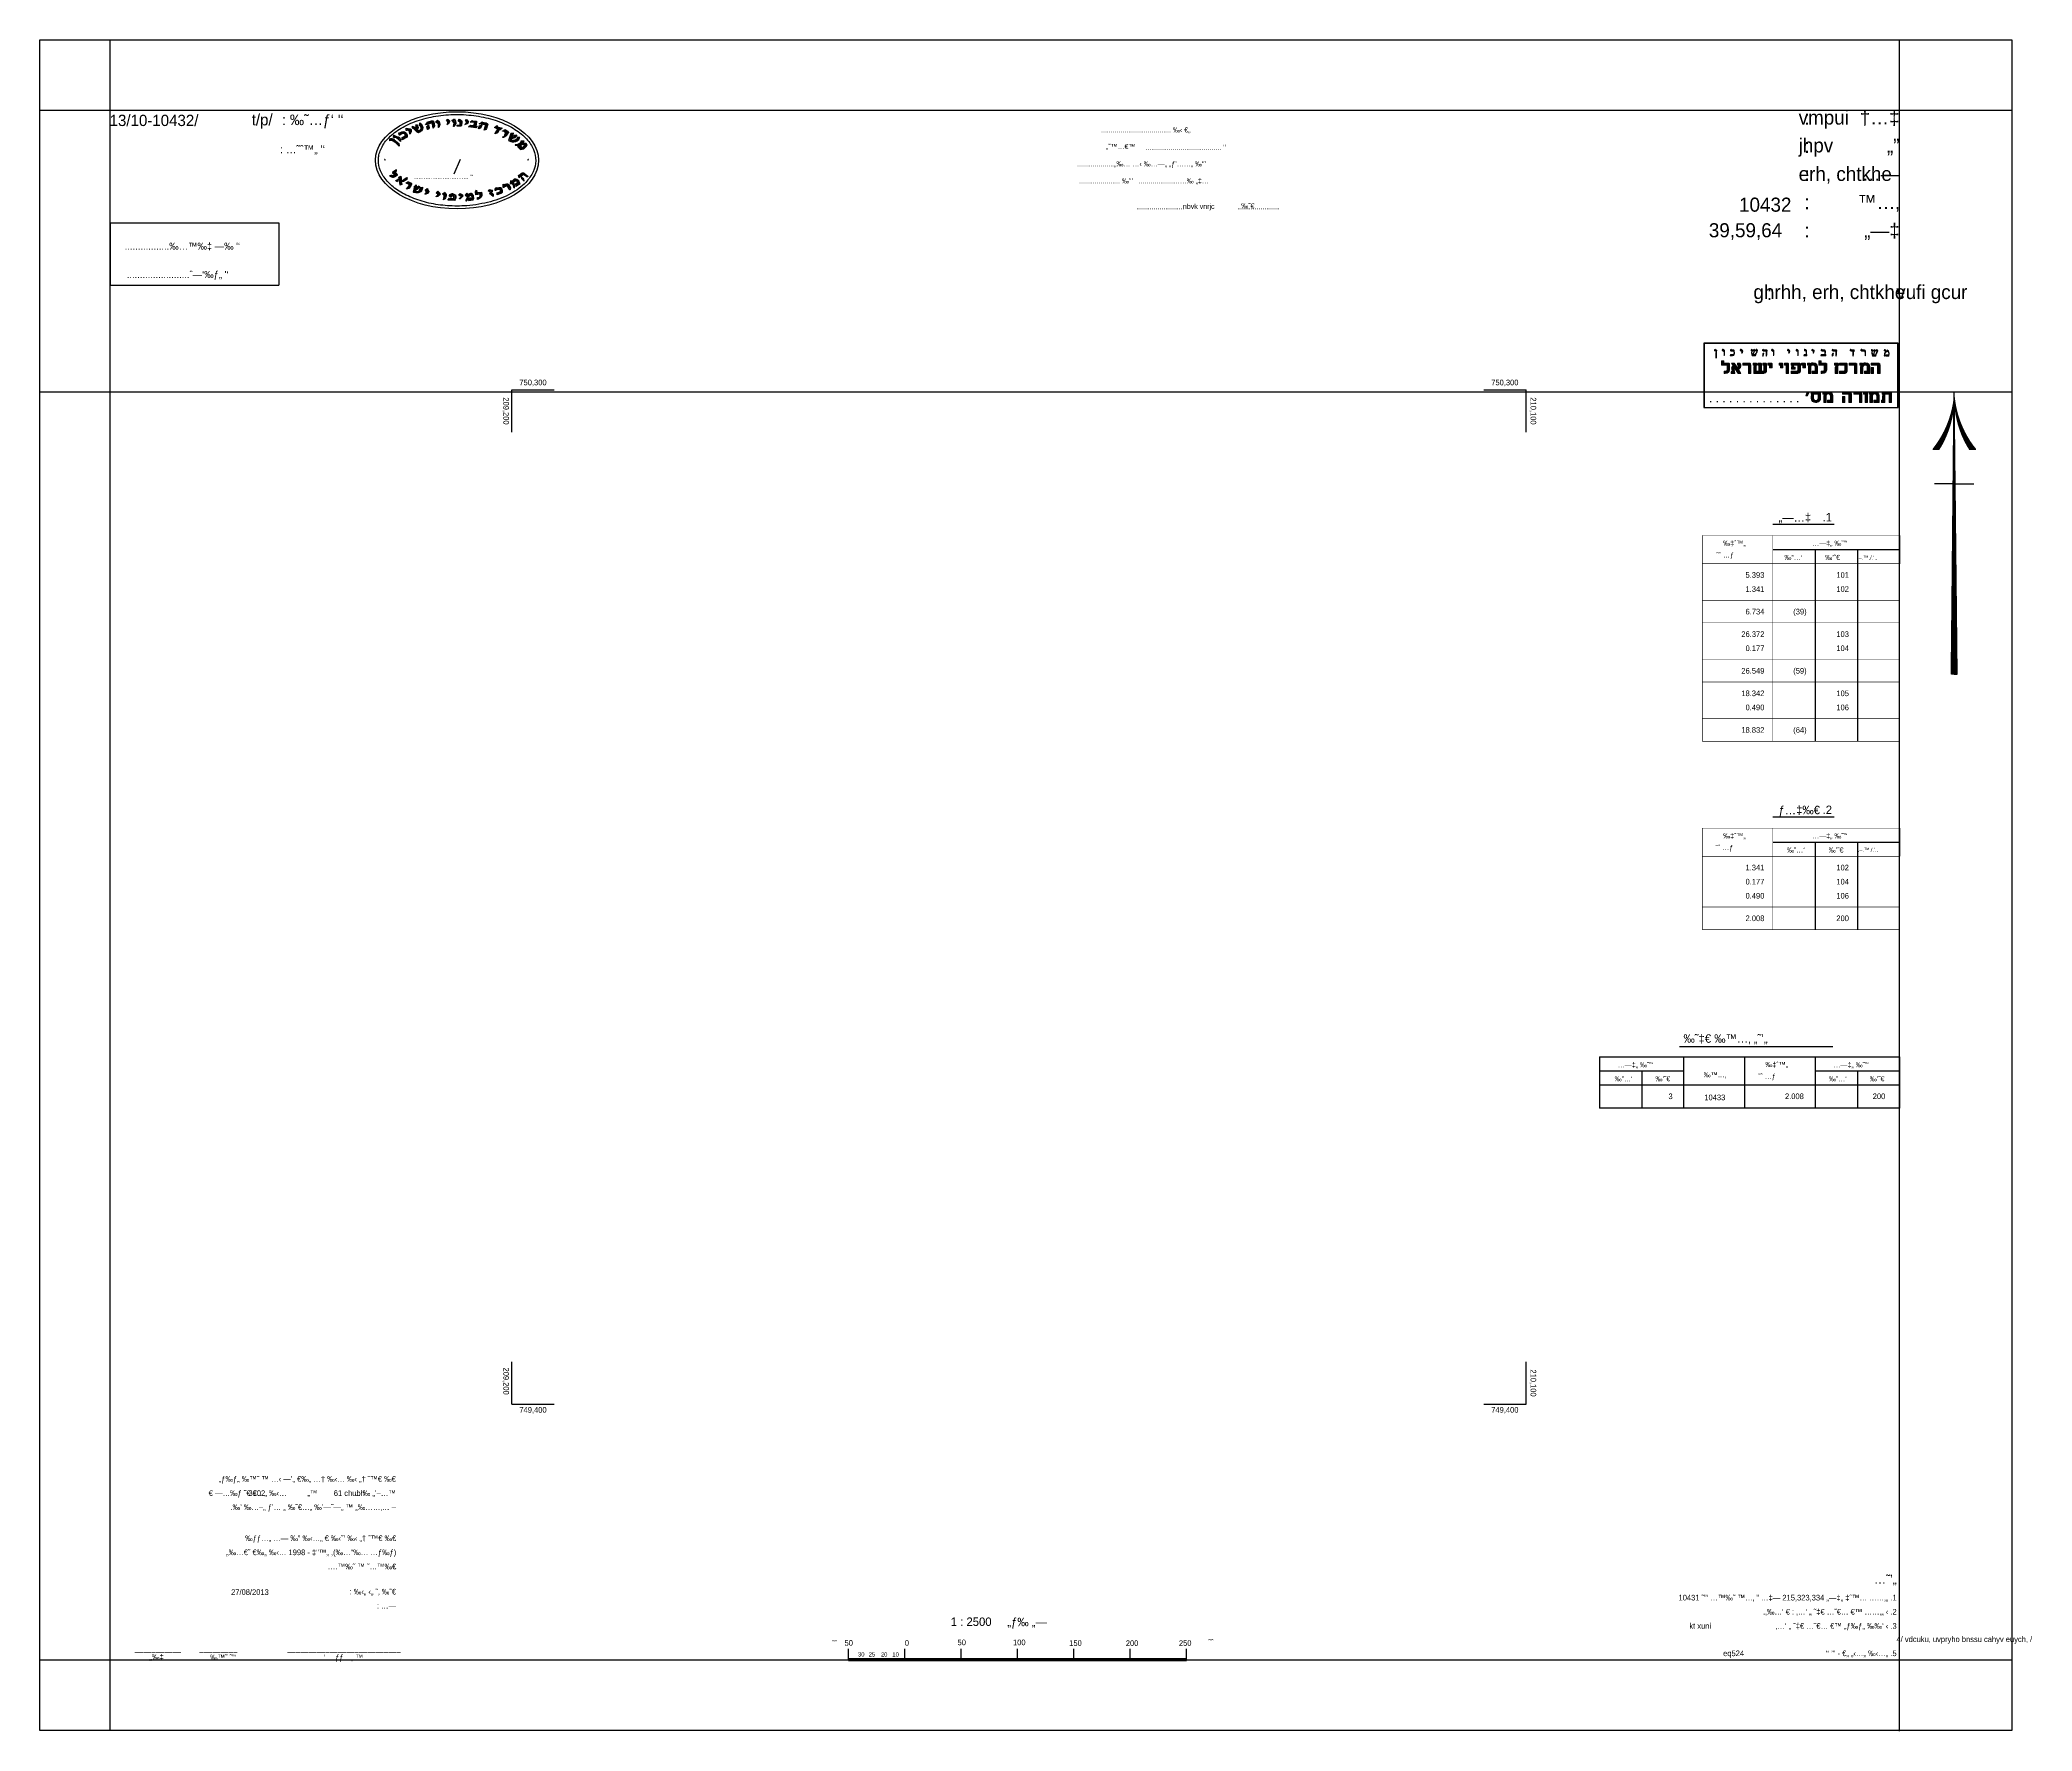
# Model space of a CAD drawing. Extents: x 208781 to 210549, y 749110 to 750610.
import ezdxf
from ezdxf.enums import TextEntityAlignment as Align

# ---------------------------------------------------------------- set-up
doc = ezdxf.new("R2010")
doc.units = 0
doc.layers.add('-misgeret_ezer', color=5, linetype='Continuous', plot=False)
for name, color, linetype in [('_view', 7, 'Continuous'), ('TR_GILAYON', 7, 'Continuous'), ('TR_GILYON', 7, 'Continuous'), ('TR_HZ', 7, 'Continuous'), ('tr_tables', 7, 'Continuous')]:
    doc.layers.add(name, color=color, linetype=linetype)
doc.styles.add('bbh1', font='miryl.shx', dxfattribs={"height": 0.4})
doc.styles.add('HEBTEXT', font='HEBTXT')
doc.styles.add('MAPTXT1', font='techno.shx')
doc.styles.add('MIRYL', font='MIRYL')
doc.styles.add('TRHEBTXT', font='HEBTXT.SHX')
doc.styles.add('WMF-Aharoni0', font='ahronbd.ttf')

# ---------------------------------------------------------------- blocks, each defined once
blk = doc.blocks.new('RISH-MAX')
at = {"layer": 'TR_GILAYON'}
blk.add_lwpolyline([(0, 0), (0, 600), (700, 600), (700, 0)], close=True, dxfattribs=at)
blk = doc.blocks.new('*X2')
at = {"color": 0}
for p, q in [((-20.52, -125.92), (-20.44, -125.92)), ((-20.52, -125.95), (-20.44, -125.95)), ((-20.52, -125.97), (-20.43, -125.97)), ((-20.52, -126), (-20.43, -126)), ((-20.52, -126.03), (-20.43, -126.03)), ((-20.52, -126.05), (-20.43, -126.05)), ((-20.52, -126.08), (-20.43, -126.08)), ((-20.52, -126.1), (-20.43, -126.1)), ((-20.52, -126.12), (-20.42, -126.12)), ((-20.52, -126.15), (-20.42, -126.15)), ((-20.52, -126.17), (-20.42, -126.17)), ((-20.52, -126.2), (-20.42, -126.2)), ((-20.52, -126.22), (-20.42, -126.22)), ((-20.52, -126.25), (-20.41, -126.25)), ((-20.52, -126.28), (-20.41, -126.28)), ((-20.52, -126.3), (-20.41, -126.3)), ((-20.52, -126.33), (-20.41, -126.33)), ((-20.52, -126.35), (-20.41, -126.35)), ((-20.52, -126.38), (-20.4, -126.38)), ((-20.52, -126.4), (-20.4, -126.4)), ((-20.52, -126.42), (-20.4, -126.42)), ((-20.52, -126.45), (-20.4, -126.45)), ((-20.52, -126.47), (-20.39, -126.47)), ((-20.52, -126.5), (-20.39, -126.5)), ((-20.52, -126.53), (-20.39, -126.53)), ((-20.52, -126.55), (-20.39, -126.55)), ((-20.52, -126.58), (-20.39, -126.58)), ((-20.52, -126.6), (-20.38, -126.6)), ((-20.52, -126.62), (-20.38, -126.62)), ((-20.52, -126.65), (-20.38, -126.65)), ((-20.52, -126.67), (-20.38, -126.67)), ((-20.52, -126.7), (-20.37, -126.7)), ((-20.52, -126.72), (-20.37, -126.72)), ((-20.52, -126.75), (-20.37, -126.75)), ((-20.52, -126.78), (-20.37, -126.78)), ((-20.52, -126.8), (-20.36, -126.8)), ((-20.52, -126.83), (-20.36, -126.83)), ((-20.52, -126.85), (-20.36, -126.85)), ((-20.52, -126.88), (-20.36, -126.88)), ((-20.52, -126.9), (-20.35, -126.9)), ((-20.52, -126.92), (-20.35, -126.92)), ((-20.52, -126.95), (-20.35, -126.95)), ((-20.52, -126.97), (-20.35, -126.97)), ((-20.52, -127), (-20.34, -127)), ((-20.52, -127.03), (-20.34, -127.03)), ((-20.52, -127.05), (-20.34, -127.05)), ((-20.52, -127.08), (-20.34, -127.08)), ((-20.52, -127.1), (-20.33, -127.1)), ((-20.52, -127.12), (-20.33, -127.12)), ((-20.52, -127.15), (-20.33, -127.15)), ((-20.52, -127.17), (-20.33, -127.17)), ((-20.52, -127.2), (-20.32, -127.2)), ((-20.52, -127.22), (-20.32, -127.22)), ((-20.51, -125.53), (-20.46, -125.53)), ((-20.51, -125.55), (-20.46, -125.55)), ((-20.51, -125.58), (-20.46, -125.58)), ((-20.51, -125.6), (-20.46, -125.6)), ((-20.51, -125.62), (-20.46, -125.62)), ((-20.51, -125.65), (-20.46, -125.65)), ((-20.51, -125.67), (-20.46, -125.67)), ((-20.51, -125.7), (-20.45, -125.7)), ((-20.51, -125.72), (-20.45, -125.72)), ((-20.51, -125.75), (-20.45, -125.75)), ((-20.51, -125.78), (-20.45, -125.78)), ((-20.51, -125.8), (-20.45, -125.8)), ((-20.51, -125.83), (-20.45, -125.83)), ((-20.51, -125.85), (-20.44, -125.85)), ((-20.51, -125.88), (-20.44, -125.88)), ((-20.51, -125.9), (-20.44, -125.9)), ((-20.51, -127.25), (-20.32, -127.25)), ((-20.51, -127.28), (-20.32, -127.28)), ((-20.5, -125.22), (-20.48, -125.22)), ((-20.5, -125.25), (-20.48, -125.25)), ((-20.5, -125.28), (-20.48, -125.28)), ((-20.5, -125.3), (-20.48, -125.3)), ((-20.5, -125.33), (-20.48, -125.33)), ((-20.5, -125.35), (-20.47, -125.35)), ((-20.5, -125.38), (-20.47, -125.38)), ((-20.5, -125.4), (-20.47, -125.4)), ((-20.5, -125.42), (-20.47, -125.42)), ((-20.5, -125.45), (-20.47, -125.45)), ((-20.5, -125.47), (-20.47, -125.47)), ((-20.5, -125.5), (-20.47, -125.5)), ((-20.49, -125.12), (-20.49, -125.12)), ((-20.49, -125.15), (-20.49, -125.15)), ((-20.49, -125.17), (-20.48, -125.17)), ((-20.49, -125.2), (-20.48, -125.2)), ((-20.51, -127.3), (-20.31, -127.3)), ((-20.51, -127.33), (-20.31, -127.33)), ((-20.51, -127.35), (-20.31, -127.35)), ((-20.51, -127.38), (-20.3, -127.38)), ((-20.51, -127.4), (-20.3, -127.4)), ((-20.51, -127.42), (-20.3, -127.42)), ((-20.51, -127.45), (-20.3, -127.45)), ((-20.51, -127.47), (-20.29, -127.47)), ((-20.51, -127.5), (-20.29, -127.5)), ((-20.51, -127.53), (-20.29, -127.53)), ((-20.51, -127.55), (-20.28, -127.55)), ((-20.51, -127.58), (-20.28, -127.58)), ((-20.51, -127.6), (-20.28, -127.6)), ((-20.51, -127.62), (-20.28, -127.62)), ((-20.51, -127.65), (-20.27, -127.65)), ((-20.5, -127.67), (-20.27, -127.67)), ((-20.5, -127.7), (-20.27, -127.7)), ((-20.5, -127.72), (-20.26, -127.72)), ((-20.5, -127.75), (-20.26, -127.75)), ((-20.5, -127.78), (-20.26, -127.78)), ((-20.5, -127.8), (-20.25, -127.8)), ((-20.5, -127.83), (-20.25, -127.83)), ((-20.5, -127.85), (-20.25, -127.85)), ((-20.5, -127.88), (-20.24, -127.88)), ((-20.5, -127.9), (-20.24, -127.9)), ((-20.5, -127.92), (-20.24, -127.92)), ((-20.49, -127.95), (-20.23, -127.95)), ((-20.49, -127.97), (-20.23, -127.97)), ((-20.49, -128), (-20.23, -128)), ((-20.49, -128.03), (-20.22, -128.03)), ((-20.49, -128.05), (-20.22, -128.05)), ((-20.49, -128.07), (-20.22, -128.07)), ((-20.49, -128.1), (-20.21, -128.1)), ((-20.49, -128.12), (-20.21, -128.12)), ((-20.49, -128.15), (-20.21, -128.15)), ((-20.49, -128.18), (-20.2, -128.18)), ((-20.48, -128.2), (-20.2, -128.2)), ((-20.48, -128.22), (-20.2, -128.22)), ((-20.48, -128.25), (-20.19, -128.25)), ((-20.48, -128.28), (-20.19, -128.28)), ((-20.48, -128.3), (-20.19, -128.3)), ((-20.48, -128.32), (-20.18, -128.32)), ((-20.48, -128.35), (-20.18, -128.35)), ((-20.48, -128.38), (-20.18, -128.38)), ((-20.47, -128.4), (-20.17, -128.4)), ((-20.47, -128.43), (-20.17, -128.43)), ((-20.47, -128.45), (-20.17, -128.45)), ((-20.47, -128.47), (-20.16, -128.47)), ((-20.47, -128.5), (-20.16, -128.5)), ((-20.47, -128.53), (-20.15, -128.53)), ((-20.47, -128.55), (-20.15, -128.55)), ((-20.46, -128.57), (-20.15, -128.57)), ((-20.46, -128.6), (-20.14, -128.6)), ((-20.46, -128.62), (-20.14, -128.62)), ((-20.46, -128.65), (-20.14, -128.65)), ((-20.46, -128.68), (-20.13, -128.68)), ((-20.46, -128.7), (-20.13, -128.7)), ((-20.46, -128.72), (-20.12, -128.72)), ((-20.45, -128.75), (-20.12, -128.75)), ((-20.45, -128.78), (-20.12, -128.78)), ((-20.45, -128.8), (-20.11, -128.8)), ((-20.45, -128.82), (-20.11, -128.82)), ((-20.45, -128.85), (-20.11, -128.85)), ((-20.45, -128.88), (-20.1, -128.88)), ((-20.44, -128.9), (-20.1, -128.9)), ((-20.44, -128.93), (-20.09, -128.93)), ((-20.44, -128.95), (-20.09, -128.95)), ((-20.44, -128.97), (-20.09, -128.97)), ((-20.44, -129), (-20.08, -129)), ((-20.44, -129.03), (-20.08, -129.03)), ((-20.43, -129.05), (-20.07, -129.05)), ((-20.43, -129.07), (-20.07, -129.07)), ((-20.43, -129.1), (-20.07, -129.1)), ((-20.43, -129.12), (-20.06, -129.12)), ((-20.43, -129.15), (-20.06, -129.15)), ((-20.43, -129.18), (-20.05, -129.18)), ((-20.42, -129.2), (-20.05, -129.2)), ((-20.42, -129.22), (-20.04, -129.22)), ((-20.42, -129.25), (-20.04, -129.25)), ((-20.42, -129.28), (-20.04, -129.28)), ((-20.42, -129.3), (-20.03, -129.3)), ((-20.41, -129.32), (-20.03, -129.32)), ((-20.41, -129.35), (-20.02, -129.35)), ((-20.41, -129.38), (-20.02, -129.38)), ((-20.41, -129.4), (-20.01, -129.4)), ((-20.41, -129.43), (-20.01, -129.43)), ((-20.4, -129.45), (-20.01, -129.45)), ((-20.4, -129.47), (-20, -129.47)), ((-20.4, -129.5), (-20, -129.5)), ((-20.4, -129.53), (-19.99, -129.53)), ((-20.4, -129.55), (-19.99, -129.55)), ((-20.39, -129.57), (-19.98, -129.57)), ((-20.39, -129.6), (-19.98, -129.6)), ((-20.39, -129.62), (-19.98, -129.62)), ((-20.39, -129.65), (-19.97, -129.65)), ((-20.38, -129.68), (-19.97, -129.68)), ((-20.38, -129.7), (-19.96, -129.7)), ((-20.38, -129.72), (-19.96, -129.72)), ((-20.38, -129.75), (-19.95, -129.75)), ((-20.38, -129.78), (-19.95, -129.78)), ((-20.37, -129.8), (-19.94, -129.8)), ((-20.37, -129.82), (-19.94, -129.82)), ((-20.37, -129.85), (-19.93, -129.85)), ((-20.37, -129.88), (-19.93, -129.88)), ((-20.36, -129.9), (-19.92, -129.9)), ((-20.36, -129.93), (-19.92, -129.93)), ((-20.36, -129.95), (-19.92, -129.95)), ((-20.36, -129.97), (-19.91, -129.97)), ((-20.35, -130), (-19.91, -130)), ((-20.35, -130.03), (-19.9, -130.03)), ((-20.35, -130.05), (-19.9, -130.05)), ((-20.35, -130.07), (-19.89, -130.07)), ((-20.34, -130.1), (-19.89, -130.1)), ((-20.34, -130.12), (-19.88, -130.12)), ((-20.34, -130.15), (-19.88, -130.15)), ((-20.34, -130.18), (-19.87, -130.18)), ((-20.33, -130.2), (-19.87, -130.2)), ((-20.33, -130.22), (-19.86, -130.22)), ((-20.33, -130.25), (-19.86, -130.25)), ((-20.33, -130.28), (-19.85, -130.28)), ((-20.32, -130.3), (-19.85, -130.3)), ((-20.32, -130.32), (-19.84, -130.32)), ((-20.32, -130.35), (-19.84, -130.35)), ((-20.31, -130.38), (-19.83, -130.38)), ((-20.31, -130.4), (-19.83, -130.4)), ((-20.31, -130.43), (-19.82, -130.43)), ((-20.31, -130.45), (-19.82, -130.45)), ((-20.3, -130.47), (-19.81, -130.47)), ((-20.3, -130.5), (-19.81, -130.5)), ((-20.3, -130.53), (-19.8, -130.53)), ((-20.3, -130.55), (-19.8, -130.55)), ((-20.29, -130.57), (-19.79, -130.57)), ((-20.29, -130.6), (-19.79, -130.6)), ((-20.29, -130.62), (-19.78, -130.62)), ((-20.28, -130.65), (-19.78, -130.65)), ((-20.28, -130.68), (-19.77, -130.68)), ((-20.28, -130.7), (-19.76, -130.7)), ((-20.27, -130.72), (-19.76, -130.72)), ((-20.27, -130.75), (-19.75, -130.75)), ((-20.27, -130.78), (-19.75, -130.78)), ((-20.27, -130.8), (-19.74, -130.8)), ((-20.26, -130.82), (-19.74, -130.82)), ((-20.26, -130.85), (-19.73, -130.85)), ((-20.26, -130.88), (-19.73, -130.88)), ((-20.25, -130.9), (-19.72, -130.9)), ((-20.25, -130.93), (-19.72, -130.93)), ((-20.25, -130.95), (-19.71, -130.95)), ((-20.24, -130.97), (-19.71, -130.97)), ((-20.24, -131), (-19.7, -131)), ((-20.24, -131.03), (-19.69, -131.03)), ((-20.23, -131.05), (-19.69, -131.05)), ((-20.23, -131.07), (-19.68, -131.07)), ((-20.23, -131.1), (-19.68, -131.1)), ((-20.22, -131.12), (-19.67, -131.12)), ((-20.22, -131.15), (-19.67, -131.15)), ((-20.22, -131.18), (-19.66, -131.18)), ((-20.21, -131.2), (-19.65, -131.2)), ((-20.21, -131.22), (-19.65, -131.22)), ((-20.21, -131.25), (-19.64, -131.25)), ((-20.2, -131.28), (-19.64, -131.28)), ((-20.2, -131.3), (-19.63, -131.3)), ((-20.2, -131.32), (-19.63, -131.32)), ((-20.19, -131.35), (-19.62, -131.35)), ((-20.19, -131.38), (-19.61, -131.38)), ((-20.19, -131.4), (-19.61, -131.4)), ((-20.18, -131.43), (-19.6, -131.43)), ((-20.18, -131.45), (-19.6, -131.45)), ((-20.18, -131.47), (-19.59, -131.47)), ((-20.17, -131.5), (-19.59, -131.5)), ((-20.17, -131.53), (-19.58, -131.53)), ((-20.17, -131.55), (-19.57, -131.55)), ((-20.16, -131.57), (-19.57, -131.57)), ((-20.16, -131.6), (-19.56, -131.6)), ((-20.16, -131.62), (-19.56, -131.62)), ((-20.15, -131.65), (-19.55, -131.65)), ((-20.15, -131.68), (-19.54, -131.68)), ((-20.14, -131.7), (-19.54, -131.7)), ((-20.14, -131.72), (-19.53, -131.72)), ((-20.14, -131.75), (-19.53, -131.75)), ((-20.13, -131.78), (-19.52, -131.78)), ((-20.13, -131.8), (-19.51, -131.8)), ((-20.13, -131.82), (-19.51, -131.82)), ((-20.12, -131.85), (-19.5, -131.85)), ((-20.12, -131.88), (-19.49, -131.88)), ((-20.11, -131.9), (-19.49, -131.9)), ((-20.11, -131.93), (-19.48, -131.93)), ((-20.11, -131.95), (-19.48, -131.95)), ((-20.1, -131.97), (-19.47, -131.97)), ((-20.1, -132), (-19.46, -132)), ((-20.1, -132.03), (-19.46, -132.03)), ((-20.09, -132.05), (-19.45, -132.05)), ((-20.09, -132.07), (-19.44, -132.07)), ((-20.08, -132.1), (-19.44, -132.1)), ((-20.08, -132.12), (-19.43, -132.12)), ((-20.08, -132.15), (-19.42, -132.15)), ((-20.07, -132.18), (-19.42, -132.18)), ((-20.07, -132.2), (-19.41, -132.2)), ((-20.06, -132.22), (-19.41, -132.22)), ((-20.06, -132.25), (-19.4, -132.25)), ((-20.05, -132.28), (-19.39, -132.28)), ((-20.05, -132.3), (-19.39, -132.3)), ((-20.05, -132.32), (-19.38, -132.32)), ((-20.04, -132.35), (-19.37, -132.35)), ((-20.04, -132.38), (-19.37, -132.38)), ((-20.03, -132.4), (-19.36, -132.4)), ((-20.03, -132.43), (-19.35, -132.43)), ((-20.03, -132.45), (-19.35, -132.45)), ((-20.02, -132.47), (-19.34, -132.47)), ((-20.02, -132.5), (-19.33, -132.5)), ((-20.01, -132.53), (-19.33, -132.53)), ((-20.01, -132.55), (-19.32, -132.55)), ((-20, -132.57), (-19.31, -132.57)), ((-20, -132.6), (-19.31, -132.6)), ((-20, -132.62), (-19.3, -132.62)), ((-19.99, -132.65), (-19.29, -132.65)), ((-19.99, -132.68), (-19.29, -132.68)), ((-19.98, -132.7), (-19.28, -132.7)), ((-19.98, -132.72), (-19.27, -132.72)), ((-19.97, -132.75), (-19.26, -132.75)), ((-19.97, -132.78), (-19.26, -132.78)), ((-19.96, -132.8), (-19.25, -132.8)), ((-19.96, -132.82), (-19.24, -132.82)), ((-19.95, -132.85), (-19.24, -132.85)), ((-19.95, -132.88), (-19.23, -132.88)), ((-19.95, -132.9), (-19.22, -132.9)), ((-19.94, -132.93), (-19.22, -132.93)), ((-19.94, -132.95), (-19.21, -132.95)), ((-19.93, -132.97), (-19.2, -132.97)), ((-19.93, -133), (-19.19, -133)), ((-19.92, -133.03), (-19.19, -133.03)), ((-19.92, -133.05), (-19.18, -133.05)), ((-19.91, -133.07), (-19.17, -133.07)), ((-19.91, -133.1), (-19.17, -133.1)), ((-19.9, -133.12), (-19.16, -133.12)), ((-19.9, -133.15), (-19.15, -133.15)), ((-19.89, -133.18), (-19.14, -133.18)), ((-19.89, -133.2), (-19.14, -133.2)), ((-19.88, -133.22), (-19.13, -133.22)), ((-19.88, -133.25), (-19.12, -133.25)), ((-19.87, -133.28), (-19.12, -133.28)), ((-19.87, -133.3), (-19.11, -133.3)), ((-19.86, -133.32), (-19.1, -133.32)), ((-19.86, -133.35), (-19.09, -133.35)), ((-19.86, -133.38), (-19.09, -133.38)), ((-19.85, -133.4), (-19.08, -133.4)), ((-19.85, -133.43), (-19.07, -133.43)), ((-19.84, -133.45), (-19.06, -133.45)), ((-19.84, -133.47), (-19.06, -133.47)), ((-19.83, -133.5), (-19.05, -133.5)), ((-19.83, -133.53), (-19.04, -133.53)), ((-19.82, -133.55), (-19.03, -133.55)), ((-19.81, -133.57), (-19.03, -133.57)), ((-19.81, -133.6), (-19.02, -133.6)), ((-19.8, -133.62), (-19.01, -133.62)), ((-19.8, -133.65), (-19, -133.65)), ((-19.79, -133.68), (-19, -133.68)), ((-19.79, -133.7), (-18.99, -133.7)), ((-19.78, -133.72), (-18.98, -133.72)), ((-19.78, -133.75), (-18.97, -133.75)), ((-19.77, -133.78), (-18.97, -133.78)), ((-19.77, -133.8), (-18.96, -133.8)), ((-19.76, -133.82), (-18.95, -133.82)), ((-19.76, -133.85), (-18.94, -133.85)), ((-19.75, -133.88), (-18.93, -133.88)), ((-19.75, -133.9), (-18.93, -133.9)), ((-19.74, -133.93), (-18.92, -133.93)), ((-19.74, -133.95), (-18.91, -133.95)), ((-19.73, -133.97), (-18.9, -133.97)), ((-19.73, -134), (-18.89, -134)), ((-19.72, -134.03), (-18.89, -134.03)), ((-19.71, -134.05), (-18.88, -134.05)), ((-19.71, -134.07), (-18.87, -134.07)), ((-19.7, -134.1), (-18.86, -134.1)), ((-19.7, -134.12), (-18.86, -134.12)), ((-19.69, -134.15), (-18.85, -134.15)), ((-19.69, -134.18), (-18.84, -134.18)), ((-19.68, -134.2), (-18.83, -134.2)), ((-19.68, -134.22), (-18.82, -134.22)), ((-19.67, -134.25), (-18.81, -134.25)), ((-19.66, -134.28), (-18.81, -134.28)), ((-19.66, -134.3), (-18.8, -134.3)), ((-19.65, -134.32), (-18.79, -134.32)), ((-19.65, -134.35), (-18.78, -134.35)), ((-19.64, -134.38), (-18.77, -134.38)), ((-19.64, -134.4), (-18.77, -134.4)), ((-19.63, -134.43), (-18.76, -134.43)), ((-19.62, -134.45), (-18.75, -134.45)), ((-19.62, -134.47), (-18.74, -134.47)), ((-19.61, -134.5), (-18.73, -134.5)), ((-19.61, -134.53), (-18.72, -134.53)), ((-19.6, -134.55), (-18.72, -134.55)), ((-19.6, -134.57), (-18.71, -134.57)), ((-19.59, -134.6), (-18.7, -134.6)), ((-19.58, -134.62), (-18.69, -134.62)), ((-19.58, -134.65), (-18.68, -134.65)), ((-19.57, -134.68), (-18.67, -134.68)), ((-19.57, -134.7), (-18.67, -134.7)), ((-19.56, -134.72), (-18.66, -134.72)), ((-19.55, -134.75), (-18.65, -134.75)), ((-19.55, -134.78), (-18.64, -134.78)), ((-19.54, -134.8), (-18.63, -134.8)), ((-19.54, -134.82), (-18.62, -134.82)), ((-19.53, -134.85), (-18.61, -134.85)), ((-19.52, -134.88), (-18.61, -134.88)), ((-19.52, -134.9), (-18.6, -134.9)), ((-19.51, -134.93), (-18.59, -134.93)), ((-19.51, -134.95), (-18.58, -134.95)), ((-19.5, -134.97), (-18.57, -134.97)), ((-19.49, -135), (-18.56, -135)), ((-19.49, -135.03), (-18.55, -135.03)), ((-19.48, -135.05), (-18.54, -135.05)), ((-19.47, -135.07), (-18.54, -135.07)), ((-19.47, -135.1), (-18.53, -135.1)), ((-19.46, -135.12), (-18.52, -135.12)), ((-19.46, -135.15), (-18.51, -135.15)), ((-19.45, -135.18), (-18.5, -135.18)), ((-19.44, -135.2), (-18.49, -135.2)), ((-19.44, -135.22), (-18.48, -135.22)), ((-19.43, -135.25), (-18.47, -135.25)), ((-19.42, -135.28), (-18.46, -135.28)), ((-19.42, -135.3), (-18.46, -135.3)), ((-19.41, -135.32), (-18.45, -135.32)), ((-19.4, -135.35), (-18.44, -135.35)), ((-19.4, -135.38), (-18.43, -135.38)), ((-19.39, -135.4), (-18.42, -135.4)), ((-19.38, -135.43), (-18.41, -135.43)), ((-19.38, -135.45), (-18.4, -135.45)), ((-19.37, -135.47), (-18.39, -135.47)), ((-19.36, -135.5), (-18.38, -135.5)), ((-19.36, -135.53), (-18.37, -135.53)), ((-19.35, -135.55), (-18.36, -135.55)), ((-19.35, -135.57), (-18.35, -135.57)), ((-19.34, -135.6), (-18.35, -135.6)), ((-19.33, -135.62), (-18.34, -135.62)), ((-19.33, -135.65), (-18.33, -135.65)), ((-19.32, -135.68), (-18.32, -135.68)), ((-19.31, -135.7), (-18.31, -135.7)), ((-19.3, -135.72), (-18.3, -135.72)), ((-19.3, -135.75), (-18.29, -135.75)), ((-19.29, -135.78), (-18.28, -135.78)), ((-19.28, -135.8), (-18.27, -135.8)), ((-19.28, -135.82), (-18.26, -135.82)), ((-19.27, -135.85), (-18.25, -135.85)), ((-19.26, -135.88), (-18.24, -135.88)), ((-19.26, -135.9), (-18.23, -135.9)), ((-19.25, -135.93), (-18.22, -135.93)), ((-19.24, -135.95), (-18.21, -135.95)), ((-19.24, -135.97), (-18.2, -135.97)), ((-19.23, -136), (-18.19, -136)), ((-19.22, -136.03), (-18.19, -136.03)), ((-19.22, -136.05), (-18.18, -136.05)), ((-19.21, -136.07), (-18.17, -136.07)), ((-19.2, -136.1), (-18.16, -136.1)), ((-19.19, -136.12), (-18.15, -136.12)), ((-19.19, -136.15), (-18.14, -136.15)), ((-19.18, -136.18), (-18.13, -136.18)), ((-19.17, -136.2), (-18.12, -136.2)), ((-19.17, -136.22), (-18.11, -136.22)), ((-19.16, -136.25), (-18.1, -136.25)), ((-19.15, -136.28), (-18.09, -136.28)), ((-19.14, -136.3), (-18.08, -136.3)), ((-19.14, -136.32), (-18.07, -136.32)), ((-19.13, -136.35), (-18.06, -136.35)), ((-19.12, -136.38), (-18.05, -136.38)), ((-19.11, -136.4), (-18.04, -136.4)), ((-19.11, -136.43), (-18.03, -136.43)), ((-19.1, -136.45), (-18.02, -136.45)), ((-19.09, -136.47), (-18.01, -136.47)), ((-19.09, -136.5), (-18, -136.5)), ((-19.08, -136.53), (-17.99, -136.53)), ((-19.07, -136.55), (-17.98, -136.55)), ((-19.06, -136.57), (-17.97, -136.57)), ((-19.06, -136.6), (-17.96, -136.6)), ((-19.05, -136.62), (-17.95, -136.62)), ((-19.04, -136.65), (-17.94, -136.65)), ((-19.03, -136.68), (-17.93, -136.68)), ((-19.03, -136.7), (-17.92, -136.7)), ((-19.02, -136.72), (-17.91, -136.72)), ((-19.01, -136.75), (-17.9, -136.75)), ((-19, -136.78), (-17.89, -136.78)), ((-19, -136.8), (-17.88, -136.8)), ((-18.99, -136.82), (-17.87, -136.82)), ((-18.98, -136.85), (-17.86, -136.85)), ((-18.97, -136.88), (-17.84, -136.88)), ((-18.96, -136.9), (-17.83, -136.9)), ((-18.96, -136.93), (-17.82, -136.93)), ((-18.95, -136.95), (-17.81, -136.95)), ((-18.94, -136.97), (-17.8, -136.97)), ((-18.93, -137), (-17.79, -137)), ((-18.93, -137.03), (-17.78, -137.03)), ((-18.92, -137.05), (-17.77, -137.05)), ((-18.91, -137.07), (-17.76, -137.07)), ((-18.9, -137.1), (-17.75, -137.1)), ((-18.89, -137.12), (-17.74, -137.12)), ((-18.89, -137.15), (-17.73, -137.15)), ((-18.88, -137.18), (-17.72, -137.18)), ((-18.87, -137.2), (-17.71, -137.2)), ((-18.86, -137.22), (-17.7, -137.22)), ((-18.85, -137.25), (-17.69, -137.25)), ((-18.85, -137.28), (-17.68, -137.28)), ((-18.84, -137.3), (-17.66, -137.3)), ((-18.83, -137.32), (-17.65, -137.32)), ((-18.82, -137.35), (-17.64, -137.35)), ((-18.81, -137.38), (-17.63, -137.38)), ((-18.81, -137.4), (-17.62, -137.4)), ((-18.8, -137.43), (-17.61, -137.43)), ((-18.79, -137.45), (-17.6, -137.45)), ((-18.78, -137.47), (-17.59, -137.47)), ((-18.77, -137.5), (-17.58, -137.5)), ((-18.76, -137.53), (-17.57, -137.53)), ((-18.76, -137.55), (-17.56, -137.55)), ((-18.75, -137.57), (-17.55, -137.57)), ((-18.74, -137.6), (-17.53, -137.6)), ((-18.73, -137.62), (-17.52, -137.62)), ((-18.72, -137.65), (-17.51, -137.65)), ((-18.72, -137.68), (-17.5, -137.68)), ((-18.71, -137.7), (-17.49, -137.7)), ((-18.7, -137.72), (-17.48, -137.72)), ((-18.69, -137.75), (-17.47, -137.75)), ((-18.68, -137.78), (-17.46, -137.78)), ((-18.67, -137.8), (-17.44, -137.8)), ((-18.66, -137.82), (-17.43, -137.82)), ((-18.66, -137.85), (-17.42, -137.85)), ((-18.65, -137.88), (-17.41, -137.88)), ((-18.64, -137.9), (-17.4, -137.9)), ((-18.63, -137.93), (-17.39, -137.93)), ((-18.62, -137.95), (-17.38, -137.95)), ((-18.61, -137.97), (-17.37, -137.97)), ((-18.6, -138), (-17.35, -138)), ((-18.6, -138.03), (-17.34, -138.03)), ((-18.59, -138.05), (-17.33, -138.05)), ((-18.58, -138.07), (-17.32, -138.07)), ((-18.57, -138.1), (-17.31, -138.1)), ((-18.56, -138.12), (-17.3, -138.12)), ((-18.55, -138.15), (-17.29, -138.15)), ((-18.54, -138.18), (-17.27, -138.18)), ((-18.53, -138.2), (-17.26, -138.2)), ((-18.53, -138.22), (-17.25, -138.22)), ((-18.52, -138.25), (-17.24, -138.25)), ((-18.51, -138.28), (-17.23, -138.28)), ((-18.5, -138.3), (-17.22, -138.3)), ((-18.49, -138.32), (-17.2, -138.32)), ((-18.48, -138.35), (-17.19, -138.35)), ((-18.47, -138.38), (-17.18, -138.38)), ((-18.46, -138.4), (-17.17, -138.4)), ((-18.45, -138.43), (-17.16, -138.43)), ((-18.45, -138.45), (-17.14, -138.45)), ((-18.44, -138.47), (-17.13, -138.47)), ((-18.43, -138.5), (-17.12, -138.5)), ((-18.42, -138.53), (-17.11, -138.53)), ((-18.41, -138.55), (-17.1, -138.55)), ((-18.4, -138.57), (-17.08, -138.57)), ((-18.39, -138.6), (-17.07, -138.6)), ((-18.38, -138.62), (-17.06, -138.62)), ((-18.37, -138.65), (-17.05, -138.65)), ((-18.36, -138.68), (-17.04, -138.68)), ((-18.35, -138.7), (-17.02, -138.7)), ((-18.35, -138.72), (-17.01, -138.72)), ((-18.34, -138.75), (-17, -138.75)), ((-18.33, -138.78), (-16.99, -138.78)), ((-18.32, -138.8), (-16.98, -138.8)), ((-18.31, -138.82), (-16.96, -138.82)), ((-18.3, -138.85), (-16.95, -138.85)), ((-18.29, -138.88), (-16.94, -138.88)), ((-18.28, -138.9), (-16.93, -138.9)), ((-18.27, -138.93), (-16.91, -138.93)), ((-18.26, -138.95), (-16.9, -138.95)), ((-18.25, -138.97), (-16.89, -138.97)), ((-18.24, -139), (-16.88, -139)), ((-18.23, -139.03), (-16.87, -139.03)), ((-18.22, -139.05), (-16.85, -139.05)), ((-18.21, -139.07), (-16.84, -139.07)), ((-18.2, -139.1), (-16.83, -139.1)), ((-18.19, -139.12), (-16.82, -139.12)), ((-18.18, -139.15), (-16.8, -139.15)), ((-18.18, -139.18), (-16.79, -139.18)), ((-18.17, -139.2), (-16.78, -139.2)), ((-18.16, -139.22), (-16.76, -139.22)), ((-18.15, -139.25), (-16.75, -139.25)), ((-18.14, -139.28), (-16.74, -139.28)), ((-18.13, -139.3), (-16.73, -139.3)), ((-18.12, -139.32), (-16.71, -139.32)), ((-18.11, -139.35), (-16.7, -139.35)), ((-18.1, -139.38), (-16.69, -139.38)), ((-18.09, -139.4), (-16.68, -139.4)), ((-18.08, -139.43), (-16.66, -139.43)), ((-18.07, -139.45), (-16.65, -139.45)), ((-18.06, -139.47), (-16.64, -139.47)), ((-18.05, -139.5), (-16.62, -139.5)), ((-18.04, -139.53), (-16.61, -139.53)), ((-18.03, -139.55), (-16.6, -139.55)), ((-18.02, -139.57), (-16.59, -139.57)), ((-18.01, -139.6), (-16.57, -139.6)), ((-18, -139.62), (-16.56, -139.62)), ((-17.99, -139.65), (-16.55, -139.65)), ((-17.98, -139.68), (-16.53, -139.68)), ((-17.97, -139.7), (-16.52, -139.7)), ((-17.96, -139.72), (-16.51, -139.72)), ((-17.95, -139.75), (-16.49, -139.75)), ((-17.94, -139.78), (-16.48, -139.78)), ((-17.93, -139.8), (-16.47, -139.8)), ((-17.92, -139.82), (-16.45, -139.82)), ((-17.91, -139.85), (-16.44, -139.85)), ((-17.9, -139.88), (-16.43, -139.88)), ((-17.89, -139.9), (-16.41, -139.9)), ((-17.88, -139.93), (-16.4, -139.93)), ((-17.87, -139.95), (-16.39, -139.95)), ((-17.86, -139.97), (-16.37, -139.97)), ((-17.84, -140), (-16.36, -140)), ((-17.83, -140.03), (-16.35, -140.03)), ((-17.82, -140.05), (-16.33, -140.05)), ((-17.81, -140.07), (-16.32, -140.07)), ((-17.8, -140.1), (-16.31, -140.1)), ((-17.79, -140.12), (-16.29, -140.12)), ((-17.78, -140.15), (-16.28, -140.15)), ((-17.77, -140.18), (-16.27, -140.18)), ((-17.76, -140.2), (-16.25, -140.2)), ((-17.75, -140.22), (-16.24, -140.22)), ((-17.74, -140.25), (-16.23, -140.25)), ((-17.73, -140.28), (-16.21, -140.28)), ((-17.72, -140.3), (-16.2, -140.3)), ((-17.71, -140.32), (-16.18, -140.32)), ((-17.7, -140.35), (-16.17, -140.35)), ((-17.69, -140.38), (-16.16, -140.38)), ((-17.68, -140.4), (-16.14, -140.4)), ((-17.66, -140.43), (-16.13, -140.43)), ((-17.65, -140.45), (-16.12, -140.45)), ((-17.64, -140.47), (-16.1, -140.47)), ((-17.63, -140.5), (-16.09, -140.5)), ((-17.62, -140.53), (-16.07, -140.53)), ((-17.61, -140.55), (-16.06, -140.55)), ((-17.6, -140.57), (-16.05, -140.57)), ((-17.59, -140.6), (-16.03, -140.6)), ((-17.58, -140.62), (-16.02, -140.62)), ((-17.57, -140.65), (-16, -140.65)), ((-17.56, -140.68), (-15.99, -140.68)), ((-17.54, -140.7), (-15.98, -140.7)), ((-17.53, -140.72), (-15.96, -140.72)), ((-17.52, -140.75), (-15.95, -140.75)), ((-17.51, -140.78), (-15.93, -140.78)), ((-17.5, -140.8), (-15.92, -140.8)), ((-17.49, -140.82), (-15.9, -140.82)), ((-17.48, -140.85), (-15.89, -140.85)), ((-17.47, -140.88), (-15.88, -140.88)), ((-17.46, -140.9), (-15.86, -140.9)), ((-17.44, -140.93), (-15.85, -140.93)), ((-17.43, -140.95), (-15.83, -140.95)), ((-17.42, -140.97), (-15.82, -140.97)), ((-17.41, -141), (-15.8, -141)), ((-17.4, -141.03), (-15.79, -141.03)), ((-17.39, -141.05), (-15.77, -141.05)), ((-17.38, -141.07), (-15.76, -141.07)), ((-17.37, -141.1), (-15.75, -141.1)), ((-17.35, -141.12), (-15.73, -141.12)), ((-17.34, -141.15), (-15.72, -141.15)), ((-17.33, -141.18), (-15.7, -141.18)), ((-17.32, -141.2), (-15.69, -141.2)), ((-17.31, -141.22), (-15.67, -141.22)), ((-17.3, -141.25), (-15.66, -141.25)), ((-17.28, -141.28), (-15.64, -141.28)), ((-17.27, -141.3), (-15.63, -141.3)), ((-17.26, -141.32), (-15.61, -141.32)), ((-17.25, -141.35), (-15.6, -141.35)), ((-17.24, -141.38), (-15.58, -141.38)), ((-17.23, -141.4), (-15.57, -141.4)), ((-17.22, -141.43), (-15.55, -141.43)), ((-17.2, -141.45), (-15.54, -141.45)), ((-17.19, -141.47), (-15.52, -141.47)), ((-17.18, -141.5), (-15.51, -141.5)), ((-17.17, -141.53), (-15.49, -141.53)), ((-17.16, -141.55), (-15.48, -141.55)), ((-17.14, -141.57), (-15.46, -141.57)), ((-17.13, -141.6), (-15.45, -141.6)), ((-17.12, -141.62), (-15.43, -141.62)), ((-17.11, -141.65), (-15.42, -141.65)), ((-17.1, -141.68), (-15.4, -141.68)), ((-17.08, -141.7), (-15.39, -141.7)), ((-17.07, -141.72), (-15.37, -141.72)), ((-17.06, -141.75), (-15.36, -141.75)), ((-17.05, -141.78), (-15.34, -141.78)), ((-17.04, -141.8), (-15.33, -141.8)), ((-17.02, -141.82), (-15.31, -141.82)), ((-17.01, -141.85), (-15.29, -141.85)), ((-17, -141.88), (-15.28, -141.88)), ((-16.99, -141.9), (-15.26, -141.9)), ((-16.98, -141.93), (-15.25, -141.93)), ((-16.96, -141.95), (-15.23, -141.95)), ((-16.95, -141.97), (-15.22, -141.97)), ((-16.94, -142), (-15.2, -142)), ((-16.93, -142.03), (-15.19, -142.03)), ((-16.91, -142.05), (-15.17, -142.05)), ((-16.9, -142.07), (-15.15, -142.07)), ((-16.89, -142.1), (-15.14, -142.1)), ((-16.88, -142.12), (-15.12, -142.12)), ((-16.87, -142.15), (-15.11, -142.15)), ((-16.85, -142.18), (-15.09, -142.18)), ((-16.84, -142.2), (-15.08, -142.2)), ((-16.83, -142.22), (-15.06, -142.22)), ((-16.82, -142.25), (-15.04, -142.25)), ((-16.8, -142.28), (-15.03, -142.28)), ((-16.79, -142.3), (-15.01, -142.3)), ((-16.78, -142.32), (-15, -142.32)), ((-16.76, -142.35), (-14.98, -142.35)), ((-16.75, -142.38), (-14.96, -142.38)), ((-16.74, -142.4), (-14.95, -142.4)), ((-16.73, -142.43), (-14.93, -142.43)), ((-16.71, -142.45), (-14.92, -142.45)), ((-16.7, -142.47), (-14.9, -142.47)), ((-16.69, -142.5), (-14.88, -142.5)), ((-16.68, -142.53), (-14.87, -142.53)), ((-16.66, -142.55), (-14.85, -142.55)), ((-16.65, -142.57), (-14.83, -142.57)), ((-16.64, -142.6), (-14.82, -142.6)), ((-16.62, -142.62), (-14.8, -142.62)), ((-16.61, -142.65), (-14.78, -142.65)), ((-16.6, -142.68), (-14.77, -142.68)), ((-16.59, -142.7), (-14.75, -142.7)), ((-16.57, -142.72), (-14.74, -142.72)), ((-16.56, -142.75), (-14.72, -142.75)), ((-16.55, -142.78), (-14.7, -142.78)), ((-16.53, -142.8), (-14.69, -142.8)), ((-16.52, -142.82), (-14.67, -142.82)), ((-16.51, -142.85), (-14.65, -142.85)), ((-16.49, -142.88), (-14.64, -142.88)), ((-16.48, -142.9), (-14.62, -142.9)), ((-16.47, -142.93), (-14.6, -142.93)), ((-16.45, -142.95), (-14.59, -142.95)), ((-16.44, -142.97), (-14.57, -142.97)), ((-16.43, -143), (-14.55, -143)), ((-16.41, -143.03), (-14.54, -143.03)), ((-16.4, -143.05), (-14.52, -143.05)), ((-16.39, -143.07), (-14.5, -143.07)), ((-16.37, -143.1), (-14.48, -143.1)), ((-16.36, -143.12), (-14.47, -143.12)), ((-16.35, -143.15), (-14.45, -143.15)), ((-16.33, -143.18), (-14.43, -143.18)), ((-16.32, -143.2), (-14.42, -143.2)), ((-16.31, -143.22), (-14.4, -143.22)), ((-16.29, -143.25), (-14.38, -143.25)), ((-16.28, -143.28), (-14.37, -143.28)), ((-16.27, -143.3), (-14.35, -143.3)), ((-16.25, -143.32), (-14.33, -143.32)), ((-16.24, -143.35), (-14.31, -143.35)), ((-16.23, -143.38), (-14.3, -143.38)), ((-16.21, -143.4), (-14.28, -143.4)), ((-16.2, -143.43), (-14.26, -143.43)), ((-16.18, -143.45), (-14.24, -143.45)), ((-16.17, -143.47), (-14.23, -143.47)), ((-16.16, -143.5), (-14.21, -143.5)), ((-16.14, -143.53), (-14.19, -143.53)), ((-16.13, -143.55), (-14.17, -143.55)), ((-16.12, -143.57), (-14.16, -143.57)), ((-16.1, -143.6), (-14.14, -143.6)), ((-16.09, -143.62), (-14.12, -143.62)), ((-16.07, -143.65), (-14.1, -143.65)), ((-16.06, -143.68), (-14.09, -143.68)), ((-16.05, -143.7), (-14.07, -143.7)), ((-16.03, -143.72), (-14.05, -143.72)), ((-16.02, -143.75), (-14.03, -143.75)), ((-16, -143.78), (-14.02, -143.78)), ((-15.99, -143.8), (-14, -143.8)), ((-15.97, -143.82), (-13.98, -143.82)), ((-15.96, -143.85), (-13.96, -143.85)), ((-15.95, -143.88), (-13.94, -143.88)), ((-15.93, -143.9), (-13.93, -143.9)), ((-15.92, -143.93), (-13.91, -143.93)), ((-15.9, -143.95), (-13.89, -143.95)), ((-15.89, -143.97), (-13.87, -143.97)), ((-15.88, -144), (-13.85, -144)), ((-15.86, -144.03), (-13.84, -144.03)), ((-15.85, -144.05), (-13.82, -144.05)), ((-15.83, -144.07), (-13.8, -144.07)), ((-15.82, -144.1), (-13.78, -144.1)), ((-15.8, -144.12), (-13.76, -144.12)), ((-15.79, -144.15), (-13.74, -144.15)), ((-15.77, -144.18), (-13.73, -144.18)), ((-15.76, -144.2), (-13.71, -144.2)), ((-15.74, -144.22), (-13.69, -144.22)), ((-15.73, -144.25), (-13.67, -144.25)), ((-15.72, -144.28), (-13.65, -144.28)), ((-15.7, -144.3), (-13.63, -144.3)), ((-15.69, -144.32), (-13.61, -144.32)), ((-15.67, -144.35), (-13.6, -144.35)), ((-15.66, -144.38), (-13.58, -144.38)), ((-15.64, -144.4), (-13.56, -144.4)), ((-15.63, -144.43), (-13.54, -144.43)), ((-15.61, -144.45), (-13.52, -144.45)), ((-15.6, -144.47), (-13.5, -144.47)), ((-15.58, -144.5), (-13.48, -144.5)), ((-15.57, -144.53), (-13.47, -144.53)), ((-15.55, -144.55), (-13.45, -144.55)), ((-15.54, -144.57), (-13.43, -144.57)), ((-15.52, -144.6), (-13.41, -144.6)), ((-15.51, -144.62), (-13.39, -144.62)), ((-15.49, -144.65), (-13.37, -144.65)), ((-15.48, -144.68), (-13.35, -144.68)), ((-15.46, -144.7), (-13.33, -144.7)), ((-15.45, -144.72), (-13.31, -144.72)), ((-15.43, -144.75), (-13.29, -144.75)), ((-15.42, -144.78), (-13.27, -144.78)), ((-15.4, -144.8), (-13.26, -144.8)), ((-15.39, -144.82), (-13.24, -144.82)), ((-15.37, -144.85), (-13.22, -144.85)), ((-15.36, -144.88), (-13.2, -144.88)), ((-15.34, -144.9), (-13.18, -144.9)), ((-15.32, -144.93), (-13.16, -144.93)), ((-15.31, -144.95), (-13.14, -144.95)), ((-15.29, -144.97), (-13.12, -144.97)), ((-15.28, -145), (-13.1, -145)), ((-15.26, -145.03), (-13.08, -145.03)), ((-15.25, -145.05), (-13.06, -145.05)), ((-15.23, -145.07), (-13.04, -145.07)), ((-15.22, -145.1), (-13.02, -145.1)), ((-15.2, -145.12), (-13, -145.12)), ((-15.18, -145.15), (-12.98, -145.15)), ((-15.17, -145.18), (-12.96, -145.18)), ((-15.15, -145.2), (-12.94, -145.2)), ((-15.14, -145.22), (-12.92, -145.22)), ((-15.12, -145.25), (-12.9, -145.25)), ((-15.11, -145.28), (-12.88, -145.28))]:
    blk.add_line(p, q, dxfattribs=at)
blk = doc.blocks.new('*X3')
at = {"color": 0}
for p, q in [((-20.66, -127.22), (-20.46, -127.22)), ((-20.66, -127.25), (-20.46, -127.25)), ((-20.66, -127.28), (-20.46, -127.28)), ((-20.65, -127.12), (-20.46, -127.12)), ((-20.65, -127.15), (-20.46, -127.15)), ((-20.65, -127.17), (-20.46, -127.17)), ((-20.65, -127.2), (-20.46, -127.2)), ((-20.64, -127.03), (-20.46, -127.03)), ((-20.64, -127.05), (-20.46, -127.05)), ((-20.64, -127.08), (-20.46, -127.08)), ((-20.64, -127.1), (-20.46, -127.1)), ((-20.63, -126.92), (-20.46, -126.92)), ((-20.63, -126.95), (-20.46, -126.95)), ((-20.63, -126.97), (-20.46, -126.97)), ((-20.63, -127), (-20.46, -127)), ((-20.62, -126.83), (-20.46, -126.83)), ((-20.62, -126.85), (-20.46, -126.85)), ((-20.62, -126.88), (-20.46, -126.88)), ((-20.62, -126.9), (-20.46, -126.9)), ((-20.61, -126.72), (-20.46, -126.72)), ((-20.61, -126.75), (-20.46, -126.75)), ((-20.61, -126.78), (-20.46, -126.78)), ((-20.61, -126.8), (-20.46, -126.8)), ((-20.6, -126.62), (-20.46, -126.62)), ((-20.6, -126.65), (-20.46, -126.65)), ((-20.6, -126.67), (-20.46, -126.67)), ((-20.6, -126.7), (-20.46, -126.7)), ((-20.59, -126.5), (-20.46, -126.5)), ((-20.59, -126.53), (-20.46, -126.53)), ((-20.59, -126.55), (-20.46, -126.55)), ((-20.59, -126.58), (-20.46, -126.58)), ((-20.59, -126.6), (-20.46, -126.6)), ((-20.58, -126.4), (-20.46, -126.4)), ((-20.58, -126.42), (-20.46, -126.42)), ((-20.58, -126.45), (-20.46, -126.45)), ((-20.58, -126.47), (-20.46, -126.47)), ((-20.57, -126.28), (-20.46, -126.28)), ((-20.57, -126.3), (-20.46, -126.3)), ((-20.57, -126.33), (-20.46, -126.33)), ((-20.57, -126.35), (-20.46, -126.35)), ((-20.57, -126.38), (-20.46, -126.38)), ((-20.56, -126.15), (-20.46, -126.15)), ((-20.56, -126.17), (-20.46, -126.17)), ((-20.56, -126.2), (-20.46, -126.2)), ((-20.56, -126.22), (-20.46, -126.22)), ((-20.56, -126.25), (-20.46, -126.25)), ((-20.55, -126.03), (-20.46, -126.03)), ((-20.55, -126.05), (-20.46, -126.05)), ((-20.55, -126.08), (-20.46, -126.08)), ((-20.55, -126.1), (-20.46, -126.1)), ((-20.55, -126.12), (-20.46, -126.12)), ((-20.54, -125.88), (-20.46, -125.88)), ((-20.54, -125.9), (-20.46, -125.9)), ((-20.54, -125.92), (-20.46, -125.92)), ((-20.54, -125.95), (-20.46, -125.95)), ((-20.54, -125.97), (-20.46, -125.97)), ((-20.54, -126), (-20.46, -126)), ((-20.53, -125.72), (-20.47, -125.72)), ((-20.53, -125.75), (-20.47, -125.75)), ((-20.53, -125.78), (-20.47, -125.78)), ((-20.53, -125.8), (-20.46, -125.8)), ((-20.53, -125.83), (-20.46, -125.83)), ((-20.53, -125.85), (-20.46, -125.85)), ((-20.52, -125.58), (-20.47, -125.58)), ((-20.52, -125.6), (-20.47, -125.6)), ((-20.52, -125.62), (-20.47, -125.62)), ((-20.52, -125.65), (-20.47, -125.65)), ((-20.52, -125.67), (-20.47, -125.67)), ((-20.52, -125.7), (-20.47, -125.7)), ((-20.51, -125.4), (-20.48, -125.4)), ((-20.51, -125.42), (-20.48, -125.42)), ((-20.51, -125.45), (-20.47, -125.45)), ((-20.51, -125.47), (-20.47, -125.47)), ((-20.51, -125.5), (-20.47, -125.5)), ((-20.51, -125.53), (-20.47, -125.53)), ((-20.51, -125.55), (-20.47, -125.55)), ((-20.5, -125.2), (-20.48, -125.2)), ((-20.5, -125.22), (-20.48, -125.22)), ((-20.5, -125.25), (-20.48, -125.25)), ((-20.5, -125.28), (-20.48, -125.28)), ((-20.5, -125.3), (-20.48, -125.3)), ((-20.5, -125.33), (-20.48, -125.33)), ((-20.5, -125.35), (-20.48, -125.35)), ((-20.5, -125.38), (-20.48, -125.38)), ((-20.49, -125.12), (-20.49, -125.12)), ((-20.49, -125.15), (-20.49, -125.15)), ((-20.49, -125.17), (-20.48, -125.17)), ((-22.2, -134.35), (-21.33, -134.35)), ((-22.19, -134.32), (-21.32, -134.32)), ((-22.18, -134.3), (-21.32, -134.3)), ((-22.17, -134.28), (-21.31, -134.28)), ((-22.16, -134.25), (-21.31, -134.25)), ((-22.15, -134.2), (-21.3, -134.2)), ((-22.15, -134.22), (-21.3, -134.22)), ((-22.14, -134.18), (-21.29, -134.18)), ((-22.13, -134.15), (-21.29, -134.15)), ((-22.12, -134.12), (-21.28, -134.12)), ((-22.11, -134.07), (-21.27, -134.07)), ((-22.11, -134.1), (-21.27, -134.1)), ((-22.1, -134.05), (-21.26, -134.05)), ((-22.09, -134.03), (-21.26, -134.03)), ((-22.08, -134), (-21.25, -134)), ((-22.07, -133.95), (-21.24, -133.95)), ((-22.07, -133.97), (-21.25, -133.97)), ((-22.06, -133.93), (-21.24, -133.93)), ((-22.05, -133.9), (-21.23, -133.9)), ((-22.04, -133.85), (-21.22, -133.85)), ((-22.04, -133.88), (-21.23, -133.88)), ((-22.03, -133.82), (-21.21, -133.82)), ((-22.02, -133.8), (-21.21, -133.8)), ((-22.01, -133.78), (-21.2, -133.78)), ((-22, -133.72), (-21.19, -133.72)), ((-22, -133.75), (-21.2, -133.75)), ((-21.99, -133.7), (-21.19, -133.7)), ((-21.98, -133.68), (-21.18, -133.68)), ((-21.97, -133.62), (-21.17, -133.62)), ((-21.97, -133.65), (-21.18, -133.65)), ((-21.96, -133.6), (-21.17, -133.6)), ((-21.95, -133.57), (-21.16, -133.57)), ((-21.94, -133.53), (-21.15, -133.53)), ((-21.94, -133.55), (-21.16, -133.55)), ((-21.93, -133.5), (-21.15, -133.5)), ((-21.92, -133.47), (-21.14, -133.47)), ((-21.91, -133.43), (-21.13, -133.43)), ((-21.91, -133.45), (-21.14, -133.45)), ((-21.9, -133.4), (-21.13, -133.4)), ((-21.89, -133.38), (-21.12, -133.38)), ((-21.88, -133.32), (-21.11, -133.32)), ((-21.88, -133.35), (-21.12, -133.35)), ((-21.87, -133.3), (-21.11, -133.3)), ((-21.86, -133.28), (-21.1, -133.28)), ((-21.85, -133.22), (-21.09, -133.22)), ((-21.85, -133.25), (-21.1, -133.25)), ((-21.84, -133.2), (-21.09, -133.2)), ((-21.83, -133.15), (-21.08, -133.15)), ((-21.83, -133.18), (-21.08, -133.18)), ((-21.82, -133.12), (-21.07, -133.12)), ((-21.81, -133.1), (-21.07, -133.1)), ((-21.8, -133.05), (-21.06, -133.05)), ((-21.8, -133.07), (-21.06, -133.07)), ((-21.79, -133.03), (-21.06, -133.03)), ((-21.78, -132.97), (-21.05, -132.97)), ((-21.78, -133), (-21.05, -133)), ((-21.77, -132.95), (-21.04, -132.95)), ((-21.76, -132.93), (-21.04, -132.93)), ((-21.75, -132.88), (-21.03, -132.88)), ((-21.75, -132.9), (-21.03, -132.9)), ((-21.74, -132.85), (-21.02, -132.85)), ((-21.73, -132.8), (-21.01, -132.8)), ((-21.73, -132.82), (-21.02, -132.82)), ((-21.72, -132.78), (-21.01, -132.78)), ((-21.71, -132.72), (-21, -132.72)), ((-21.71, -132.75), (-21, -132.75)), ((-21.7, -132.7), (-21, -132.7)), ((-21.69, -132.65), (-20.99, -132.65)), ((-21.69, -132.68), (-20.99, -132.68)), ((-21.68, -132.62), (-20.98, -132.62)), ((-21.67, -132.6), (-20.98, -132.6)), ((-21.66, -132.55), (-20.97, -132.55)), ((-21.66, -132.57), (-20.97, -132.57)), ((-21.65, -132.53), (-20.97, -132.53)), ((-21.64, -132.47), (-20.96, -132.47)), ((-21.64, -132.5), (-20.96, -132.5)), ((-21.63, -132.45), (-20.95, -132.45)), ((-21.62, -132.4), (-20.94, -132.4)), ((-21.62, -132.43), (-20.95, -132.43)), ((-21.61, -132.38), (-20.94, -132.38)), ((-21.6, -132.32), (-20.93, -132.32)), ((-21.6, -132.35), (-20.94, -132.35)), ((-21.59, -132.28), (-20.92, -132.28)), ((-21.59, -132.3), (-20.93, -132.3)), ((-21.58, -132.25), (-20.92, -132.25)), ((-21.57, -132.2), (-20.91, -132.2)), ((-21.57, -132.22), (-20.91, -132.22)), ((-21.56, -132.18), (-20.91, -132.18)), ((-21.55, -132.12), (-20.9, -132.12)), ((-21.55, -132.15), (-20.9, -132.15)), ((-21.54, -132.1), (-20.89, -132.1)), ((-21.53, -132.05), (-20.89, -132.05)), ((-21.53, -132.07), (-20.89, -132.07)), ((-21.52, -132.03), (-20.88, -132.03)), ((-21.51, -131.97), (-20.87, -131.97)), ((-21.51, -132), (-20.88, -132)), ((-21.5, -131.93), (-20.87, -131.93)), ((-21.5, -131.95), (-20.87, -131.95)), ((-21.49, -131.9), (-20.86, -131.9)), ((-21.48, -131.85), (-20.86, -131.85)), ((-21.48, -131.88), (-20.86, -131.88)), ((-21.47, -131.82), (-20.85, -131.82)), ((-21.46, -131.78), (-20.84, -131.78)), ((-21.46, -131.8), (-20.85, -131.8)), ((-21.45, -131.72), (-20.84, -131.72)), ((-21.45, -131.75), (-20.84, -131.75)), ((-21.44, -131.7), (-20.83, -131.7)), ((-21.43, -131.65), (-20.83, -131.65)), ((-21.43, -131.68), (-20.83, -131.68)), ((-21.42, -131.6), (-20.82, -131.6)), ((-21.42, -131.62), (-20.82, -131.62)), ((-21.41, -131.57), (-20.81, -131.57)), ((-21.4, -131.53), (-20.81, -131.53)), ((-21.4, -131.55), (-20.81, -131.55)), ((-21.39, -131.47), (-20.8, -131.47)), ((-21.39, -131.5), (-20.8, -131.5)), ((-21.38, -131.45), (-20.8, -131.45)), ((-21.37, -131.4), (-20.79, -131.4)), ((-21.37, -131.43), (-20.79, -131.43)), ((-21.36, -131.35), (-20.78, -131.35)), ((-21.36, -131.38), (-20.79, -131.38)), ((-21.35, -131.3), (-20.78, -131.3)), ((-21.35, -131.32), (-20.78, -131.32)), ((-21.34, -131.28), (-20.77, -131.28)), ((-21.33, -131.22), (-20.77, -131.22)), ((-21.33, -131.25), (-20.77, -131.25)), ((-21.32, -131.18), (-20.76, -131.18)), ((-21.32, -131.2), (-20.76, -131.2)), ((-21.31, -131.12), (-20.75, -131.12)), ((-21.31, -131.15), (-20.76, -131.15)), ((-21.3, -131.1), (-20.75, -131.1)), ((-21.29, -131.05), (-20.74, -131.05)), ((-21.29, -131.07), (-20.75, -131.07)), ((-21.28, -131), (-20.74, -131)), ((-21.28, -131.03), (-20.74, -131.03)), ((-21.27, -130.95), (-20.73, -130.95)), ((-21.27, -130.97), (-20.73, -130.97)), ((-21.26, -130.9), (-20.72, -130.9)), ((-21.26, -130.93), (-20.73, -130.93)), ((-21.25, -130.85), (-20.72, -130.85)), ((-21.25, -130.88), (-20.72, -130.88)), ((-21.24, -130.82), (-20.71, -130.82)), ((-21.23, -130.78), (-20.71, -130.78)), ((-21.23, -130.8), (-20.71, -130.8)), ((-21.22, -130.72), (-20.7, -130.72)), ((-21.22, -130.75), (-20.71, -130.75)), ((-21.21, -130.68), (-20.7, -130.68)), ((-21.21, -130.7), (-20.7, -130.7)), ((-21.2, -130.62), (-20.69, -130.62)), ((-21.2, -130.65), (-20.69, -130.65)), ((-21.19, -130.57), (-20.69, -130.57)), ((-21.19, -130.6), (-20.69, -130.6)), ((-21.18, -130.53), (-20.68, -130.53)), ((-21.18, -130.55), (-20.68, -130.55)), ((-21.17, -130.47), (-20.67, -130.47)), ((-21.17, -130.5), (-20.68, -130.5)), ((-21.16, -130.43), (-20.67, -130.43)), ((-21.16, -130.45), (-20.67, -130.45)), ((-21.15, -130.38), (-20.66, -130.38)), ((-21.15, -130.4), (-20.67, -130.4)), ((-21.14, -130.32), (-20.66, -130.32)), ((-21.14, -130.35), (-20.66, -130.35)), ((-21.13, -130.28), (-20.65, -130.28)), ((-21.13, -130.3), (-20.65, -130.3)), ((-21.12, -130.22), (-20.65, -130.22)), ((-21.12, -130.25), (-20.65, -130.25)), ((-21.11, -130.18), (-20.64, -130.18)), ((-21.11, -130.2), (-20.64, -130.2)), ((-21.1, -130.12), (-20.64, -130.12)), ((-21.1, -130.15), (-20.64, -130.15)), ((-21.09, -130.07), (-20.63, -130.07)), ((-21.09, -130.1), (-20.63, -130.1)), ((-21.08, -130.03), (-20.63, -130.03)), ((-21.08, -130.05), (-20.63, -130.05)), ((-21.07, -129.97), (-20.62, -129.97)), ((-21.07, -130), (-20.62, -130)), ((-21.06, -129.93), (-20.62, -129.93)), ((-21.06, -129.95), (-20.62, -129.95)), ((-21.05, -129.88), (-20.61, -129.88)), ((-21.05, -129.9), (-20.61, -129.9)), ((-21.04, -129.82), (-20.61, -129.82)), ((-21.04, -129.85), (-20.61, -129.85)), ((-21.03, -129.75), (-20.6, -129.75)), ((-21.03, -129.78), (-20.6, -129.78)), ((-21.03, -129.8), (-20.6, -129.8)), ((-21.02, -129.7), (-20.6, -129.7)), ((-21.02, -129.72), (-20.6, -129.72)), ((-21.01, -129.65), (-20.59, -129.65)), ((-21.01, -129.68), (-20.59, -129.68)), ((-21, -129.6), (-20.59, -129.6)), ((-21, -129.62), (-20.59, -129.62)), ((-20.99, -129.55), (-20.58, -129.55)), ((-20.99, -129.57), (-20.58, -129.57)), ((-20.98, -129.47), (-20.58, -129.47)), ((-20.98, -129.5), (-20.58, -129.5)), ((-20.98, -129.53), (-20.58, -129.53)), ((-20.97, -129.43), (-20.57, -129.43)), ((-20.97, -129.45), (-20.57, -129.45)), ((-20.96, -129.38), (-20.57, -129.38)), ((-20.96, -129.4), (-20.57, -129.4)), ((-20.95, -129.3), (-20.56, -129.3)), ((-20.95, -129.32), (-20.56, -129.32)), ((-20.95, -129.35), (-20.57, -129.35)), ((-20.94, -129.25), (-20.56, -129.25)), ((-20.94, -129.28), (-20.56, -129.28)), ((-20.93, -129.2), (-20.55, -129.2)), ((-20.93, -129.22), (-20.56, -129.22)), ((-20.92, -129.12), (-20.55, -129.12)), ((-20.92, -129.15), (-20.55, -129.15)), ((-20.92, -129.18), (-20.55, -129.18)), ((-20.91, -129.07), (-20.55, -129.07)), ((-20.91, -129.1), (-20.55, -129.1)), ((-20.9, -129), (-20.54, -129)), ((-20.9, -129.03), (-20.54, -129.03)), ((-20.9, -129.05), (-20.54, -129.05)), ((-20.89, -128.95), (-20.54, -128.95)), ((-20.89, -128.97), (-20.54, -128.97)), ((-20.88, -128.88), (-20.53, -128.88)), ((-20.88, -128.9), (-20.53, -128.9)), ((-20.88, -128.93), (-20.53, -128.93)), ((-20.87, -128.82), (-20.53, -128.82)), ((-20.87, -128.85), (-20.53, -128.85)), ((-20.86, -128.75), (-20.52, -128.75)), ((-20.86, -128.78), (-20.53, -128.78)), ((-20.86, -128.8), (-20.53, -128.8)), ((-20.85, -128.68), (-20.52, -128.68)), ((-20.85, -128.7), (-20.52, -128.7)), ((-20.85, -128.72), (-20.52, -128.72)), ((-20.84, -128.62), (-20.52, -128.62)), ((-20.84, -128.65), (-20.52, -128.65)), ((-20.83, -128.55), (-20.51, -128.55)), ((-20.83, -128.57), (-20.51, -128.57)), ((-20.83, -128.6), (-20.51, -128.6)), ((-20.82, -128.47), (-20.51, -128.47)), ((-20.82, -128.5), (-20.51, -128.5)), ((-20.82, -128.53), (-20.51, -128.53)), ((-20.81, -128.43), (-20.5, -128.43)), ((-20.81, -128.45), (-20.51, -128.45)), ((-20.8, -128.35), (-20.5, -128.35)), ((-20.8, -128.38), (-20.5, -128.38)), ((-20.8, -128.4), (-20.5, -128.4)), ((-20.79, -128.28), (-20.5, -128.28)), ((-20.79, -128.3), (-20.5, -128.3)), ((-20.79, -128.32), (-20.5, -128.32)), ((-20.78, -128.2), (-20.49, -128.2)), ((-20.78, -128.22), (-20.49, -128.22)), ((-20.78, -128.25), (-20.5, -128.25)), ((-20.77, -128.12), (-20.49, -128.12)), ((-20.77, -128.15), (-20.49, -128.15)), ((-20.77, -128.18), (-20.49, -128.18)), ((-20.76, -128.05), (-20.49, -128.05)), ((-20.76, -128.07), (-20.49, -128.07)), ((-20.76, -128.1), (-20.49, -128.1)), ((-20.75, -127.97), (-20.48, -127.97)), ((-20.75, -128), (-20.49, -128)), ((-20.75, -128.03), (-20.49, -128.03)), ((-20.74, -127.9), (-20.48, -127.9)), ((-20.74, -127.92), (-20.48, -127.92)), ((-20.74, -127.95), (-20.48, -127.95)), ((-20.73, -127.83), (-20.48, -127.83)), ((-20.73, -127.85), (-20.48, -127.85)), ((-20.73, -127.88), (-20.48, -127.88)), ((-20.72, -127.75), (-20.48, -127.75)), ((-20.72, -127.78), (-20.48, -127.78)), ((-20.72, -127.8), (-20.48, -127.8)), ((-20.71, -127.65), (-20.47, -127.65)), ((-20.71, -127.67), (-20.47, -127.67)), ((-20.71, -127.7), (-20.47, -127.7)), ((-20.71, -127.72), (-20.47, -127.72)), ((-20.7, -127.58), (-20.47, -127.58)), ((-20.7, -127.6), (-20.47, -127.6)), ((-20.7, -127.62), (-20.47, -127.62)), ((-20.69, -127.5), (-20.47, -127.5)), ((-20.69, -127.53), (-20.47, -127.53)), ((-20.69, -127.55), (-20.47, -127.55)), ((-20.68, -127.4), (-20.47, -127.4)), ((-20.68, -127.42), (-20.47, -127.42)), ((-20.68, -127.45), (-20.47, -127.45)), ((-20.68, -127.47), (-20.47, -127.47)), ((-20.67, -127.33), (-20.46, -127.33)), ((-20.67, -127.35), (-20.46, -127.35)), ((-20.67, -127.38), (-20.47, -127.38)), ((-20.66, -127.3), (-20.46, -127.3)), ((-25.42, -141.43), (-23.76, -141.43)), ((-25.41, -141.4), (-23.75, -141.4)), ((-25.39, -141.38), (-23.74, -141.38)), ((-25.38, -141.35), (-23.73, -141.35)), ((-25.36, -141.32), (-23.72, -141.32)), ((-25.35, -141.3), (-23.7, -141.3)), ((-25.34, -141.28), (-23.69, -141.28)), ((-25.32, -141.25), (-23.68, -141.25)), ((-25.31, -141.22), (-23.67, -141.22)), ((-25.29, -141.2), (-23.66, -141.2)), ((-25.28, -141.18), (-23.65, -141.18)), ((-25.26, -141.15), (-23.64, -141.15)), ((-25.25, -141.12), (-23.62, -141.12)), ((-25.23, -141.1), (-23.61, -141.1)), ((-25.22, -141.07), (-23.6, -141.07)), ((-25.2, -141.05), (-23.59, -141.05)), ((-25.19, -141.03), (-23.58, -141.03)), ((-25.17, -141), (-23.57, -141)), ((-25.16, -140.97), (-23.56, -140.97)), ((-25.15, -140.95), (-23.54, -140.95)), ((-25.13, -140.93), (-23.53, -140.93)), ((-25.12, -140.9), (-23.52, -140.9)), ((-25.1, -140.88), (-23.51, -140.88)), ((-25.09, -140.85), (-23.5, -140.85)), ((-25.07, -140.82), (-23.49, -140.82)), ((-25.06, -140.8), (-23.48, -140.8)), ((-25.04, -140.78), (-23.47, -140.78)), ((-25.03, -140.75), (-23.45, -140.75)), ((-25.02, -140.72), (-23.44, -140.72)), ((-25, -140.7), (-23.43, -140.7)), ((-24.99, -140.68), (-23.42, -140.68)), ((-24.97, -140.65), (-23.41, -140.65)), ((-24.96, -140.62), (-23.4, -140.62)), ((-24.95, -140.6), (-23.39, -140.6)), ((-24.93, -140.57), (-23.38, -140.57)), ((-24.92, -140.55), (-23.37, -140.55)), ((-24.9, -140.53), (-23.36, -140.53)), ((-24.89, -140.5), (-23.35, -140.5)), ((-24.88, -140.47), (-23.33, -140.47)), ((-24.86, -140.45), (-23.32, -140.45)), ((-24.85, -140.43), (-23.31, -140.43)), ((-24.83, -140.4), (-23.3, -140.4)), ((-24.82, -140.38), (-23.29, -140.38)), ((-24.81, -140.35), (-23.28, -140.35)), ((-24.79, -140.32), (-23.27, -140.32)), ((-24.78, -140.3), (-23.26, -140.3)), ((-24.77, -140.28), (-23.25, -140.28)), ((-24.75, -140.25), (-23.24, -140.25)), ((-24.74, -140.22), (-23.23, -140.22)), ((-24.72, -140.2), (-23.22, -140.2)), ((-24.71, -140.18), (-23.21, -140.18)), ((-24.7, -140.15), (-23.2, -140.15)), ((-24.68, -140.12), (-23.19, -140.12)), ((-24.67, -140.1), (-23.17, -140.1)), ((-24.66, -140.07), (-23.16, -140.07)), ((-24.64, -140.05), (-23.15, -140.05)), ((-24.63, -140.03), (-23.14, -140.03)), ((-24.62, -140), (-23.13, -140)), ((-24.6, -139.97), (-23.12, -139.97)), ((-24.59, -139.95), (-23.11, -139.95)), ((-24.58, -139.93), (-23.1, -139.93)), ((-24.56, -139.9), (-23.09, -139.9)), ((-24.55, -139.88), (-23.08, -139.88)), ((-24.54, -139.85), (-23.07, -139.85)), ((-24.52, -139.82), (-23.06, -139.82)), ((-24.51, -139.8), (-23.05, -139.8)), ((-24.5, -139.78), (-23.04, -139.78)), ((-24.48, -139.75), (-23.03, -139.75)), ((-24.47, -139.72), (-23.02, -139.72)), ((-24.46, -139.7), (-23.01, -139.7)), ((-24.44, -139.68), (-23, -139.68)), ((-24.43, -139.65), (-22.99, -139.65)), ((-24.42, -139.62), (-22.98, -139.62)), ((-24.4, -139.6), (-22.97, -139.6)), ((-24.39, -139.57), (-22.96, -139.57)), ((-24.38, -139.55), (-22.95, -139.55)), ((-24.37, -139.53), (-22.94, -139.53)), ((-24.35, -139.5), (-22.93, -139.5)), ((-24.34, -139.47), (-22.92, -139.47)), ((-24.33, -139.45), (-22.91, -139.45)), ((-24.31, -139.43), (-22.9, -139.43)), ((-24.3, -139.4), (-22.89, -139.4)), ((-24.29, -139.38), (-22.88, -139.38)), ((-24.28, -139.35), (-22.87, -139.35)), ((-24.26, -139.32), (-22.86, -139.32)), ((-24.25, -139.3), (-22.85, -139.3)), ((-24.24, -139.28), (-22.84, -139.28)), ((-24.23, -139.25), (-22.83, -139.25)), ((-24.21, -139.22), (-22.82, -139.22)), ((-24.2, -139.2), (-22.81, -139.2)), ((-24.19, -139.18), (-22.8, -139.18)), ((-24.17, -139.15), (-22.79, -139.15)), ((-24.16, -139.12), (-22.78, -139.12)), ((-24.15, -139.1), (-22.77, -139.1)), ((-24.14, -139.07), (-22.76, -139.07)), ((-24.12, -139.05), (-22.75, -139.05)), ((-24.11, -139.03), (-22.74, -139.03)), ((-24.1, -139), (-22.74, -139)), ((-24.09, -138.97), (-22.73, -138.97)), ((-24.08, -138.95), (-22.72, -138.95)), ((-24.06, -138.93), (-22.71, -138.93)), ((-24.05, -138.9), (-22.7, -138.9)), ((-24.04, -138.88), (-22.69, -138.88)), ((-24.03, -138.85), (-22.68, -138.85)), ((-24.01, -138.82), (-22.67, -138.82)), ((-24, -138.8), (-22.66, -138.8)), ((-23.99, -138.78), (-22.65, -138.78)), ((-23.98, -138.75), (-22.64, -138.75)), ((-23.97, -138.72), (-22.63, -138.72)), ((-23.95, -138.7), (-22.62, -138.7)), ((-23.94, -138.68), (-22.61, -138.68)), ((-23.93, -138.65), (-22.6, -138.65)), ((-23.92, -138.62), (-22.6, -138.62)), ((-23.9, -138.6), (-22.59, -138.6)), ((-23.89, -138.57), (-22.58, -138.57)), ((-23.88, -138.55), (-22.57, -138.55)), ((-23.87, -138.53), (-22.56, -138.53)), ((-23.86, -138.5), (-22.55, -138.5)), ((-23.84, -138.47), (-22.54, -138.47)), ((-23.83, -138.45), (-22.53, -138.45)), ((-23.82, -138.43), (-22.52, -138.43)), ((-23.81, -138.4), (-22.51, -138.4)), ((-23.8, -138.38), (-22.5, -138.38)), ((-23.79, -138.35), (-22.5, -138.35)), ((-23.77, -138.32), (-22.49, -138.32)), ((-23.76, -138.3), (-22.48, -138.3)), ((-23.75, -138.28), (-22.47, -138.28)), ((-23.74, -138.25), (-22.46, -138.25)), ((-23.73, -138.22), (-22.45, -138.22)), ((-23.72, -138.2), (-22.44, -138.2)), ((-23.7, -138.18), (-22.43, -138.18)), ((-23.69, -138.15), (-22.43, -138.15)), ((-23.68, -138.12), (-22.42, -138.12)), ((-23.67, -138.1), (-22.41, -138.1)), ((-23.66, -138.07), (-22.4, -138.07)), ((-23.65, -138.05), (-22.39, -138.05)), ((-23.63, -138.03), (-22.38, -138.03)), ((-23.62, -138), (-22.37, -138)), ((-23.61, -137.97), (-22.36, -137.97)), ((-23.6, -137.95), (-22.36, -137.95)), ((-23.59, -137.93), (-22.35, -137.93)), ((-23.58, -137.9), (-22.34, -137.9)), ((-23.57, -137.88), (-22.33, -137.88)), ((-23.56, -137.85), (-22.32, -137.85)), ((-23.54, -137.82), (-22.31, -137.82)), ((-23.53, -137.8), (-22.3, -137.8)), ((-23.52, -137.78), (-22.3, -137.78)), ((-23.51, -137.75), (-22.29, -137.75)), ((-23.5, -137.72), (-22.28, -137.72)), ((-23.49, -137.7), (-22.27, -137.7)), ((-23.48, -137.68), (-22.26, -137.68)), ((-23.47, -137.65), (-22.25, -137.65)), ((-23.45, -137.62), (-22.25, -137.62)), ((-23.44, -137.6), (-22.24, -137.6)), ((-23.43, -137.57), (-22.23, -137.57)), ((-23.42, -137.55), (-22.22, -137.55)), ((-23.41, -137.53), (-22.21, -137.53)), ((-23.4, -137.5), (-22.2, -137.5)), ((-23.39, -137.47), (-22.2, -137.47)), ((-23.38, -137.45), (-22.19, -137.45)), ((-23.37, -137.43), (-22.18, -137.43)), ((-23.36, -137.4), (-22.17, -137.4)), ((-23.35, -137.38), (-22.16, -137.38)), ((-23.33, -137.35), (-22.16, -137.35)), ((-23.32, -137.32), (-22.15, -137.32)), ((-23.31, -137.3), (-22.14, -137.3)), ((-23.3, -137.28), (-22.13, -137.28)), ((-23.29, -137.25), (-22.12, -137.25)), ((-23.28, -137.22), (-22.12, -137.22)), ((-23.27, -137.2), (-22.11, -137.2)), ((-23.26, -137.18), (-22.1, -137.18)), ((-23.25, -137.15), (-22.09, -137.15)), ((-23.24, -137.12), (-22.08, -137.12)), ((-23.23, -137.1), (-22.08, -137.1)), ((-23.22, -137.07), (-22.07, -137.07)), ((-23.21, -137.05), (-22.06, -137.05)), ((-23.2, -137.03), (-22.05, -137.03)), ((-23.18, -137), (-22.04, -137)), ((-23.17, -136.97), (-22.04, -136.97)), ((-23.16, -136.95), (-22.03, -136.95)), ((-23.15, -136.93), (-22.02, -136.93)), ((-23.14, -136.9), (-22.01, -136.9)), ((-23.13, -136.88), (-22.01, -136.88)), ((-23.12, -136.85), (-22, -136.85)), ((-23.11, -136.82), (-21.99, -136.82)), ((-23.1, -136.8), (-21.98, -136.8)), ((-23.09, -136.78), (-21.97, -136.78)), ((-23.08, -136.75), (-21.97, -136.75)), ((-23.07, -136.72), (-21.96, -136.72)), ((-23.06, -136.7), (-21.95, -136.7)), ((-23.05, -136.68), (-21.94, -136.68)), ((-23.04, -136.65), (-21.94, -136.65)), ((-23.03, -136.62), (-21.93, -136.62)), ((-23.02, -136.6), (-21.92, -136.6)), ((-23.01, -136.57), (-21.91, -136.57)), ((-23, -136.55), (-21.91, -136.55)), ((-22.99, -136.53), (-21.9, -136.53)), ((-22.98, -136.5), (-21.89, -136.5)), ((-22.97, -136.47), (-21.88, -136.47)), ((-22.96, -136.45), (-21.88, -136.45)), ((-22.95, -136.43), (-21.87, -136.43)), ((-22.94, -136.4), (-21.86, -136.4)), ((-22.93, -136.38), (-21.86, -136.38)), ((-22.92, -136.35), (-21.85, -136.35)), ((-22.91, -136.32), (-21.84, -136.32)), ((-22.9, -136.3), (-21.83, -136.3)), ((-22.89, -136.28), (-21.83, -136.28)), ((-22.88, -136.25), (-21.82, -136.25)), ((-22.87, -136.22), (-21.81, -136.22)), ((-22.86, -136.2), (-21.8, -136.2)), ((-22.85, -136.18), (-21.8, -136.18)), ((-22.84, -136.15), (-21.79, -136.15)), ((-22.83, -136.12), (-21.78, -136.12)), ((-22.82, -136.1), (-21.78, -136.1)), ((-22.81, -136.07), (-21.77, -136.07)), ((-22.8, -136.05), (-21.76, -136.05)), ((-22.79, -136.03), (-21.76, -136.03)), ((-22.78, -136), (-21.75, -136)), ((-22.77, -135.97), (-21.74, -135.97)), ((-22.76, -135.95), (-21.73, -135.95)), ((-22.75, -135.93), (-21.73, -135.93)), ((-22.74, -135.88), (-21.71, -135.88)), ((-22.74, -135.9), (-21.72, -135.9)), ((-22.73, -135.85), (-21.71, -135.85)), ((-22.72, -135.82), (-21.7, -135.82)), ((-22.71, -135.8), (-21.69, -135.8)), ((-22.7, -135.78), (-21.69, -135.78)), ((-22.69, -135.75), (-21.68, -135.75)), ((-22.68, -135.72), (-21.67, -135.72)), ((-22.67, -135.7), (-21.67, -135.7)), ((-22.66, -135.68), (-21.66, -135.68)), ((-22.65, -135.65), (-21.65, -135.65)), ((-22.64, -135.62), (-21.65, -135.62)), ((-22.63, -135.6), (-21.64, -135.6)), ((-22.62, -135.57), (-21.63, -135.57)), ((-22.61, -135.55), (-21.63, -135.55)), ((-22.6, -135.5), (-21.61, -135.5)), ((-22.6, -135.53), (-21.62, -135.53)), ((-22.59, -135.47), (-21.61, -135.47)), ((-22.58, -135.45), (-21.6, -135.45)), ((-22.57, -135.43), (-21.59, -135.43)), ((-22.56, -135.4), (-21.59, -135.4)), ((-22.55, -135.38), (-21.58, -135.38)), ((-22.54, -135.35), (-21.57, -135.35)), ((-22.53, -135.32), (-21.57, -135.32)), ((-22.52, -135.3), (-21.56, -135.3)), ((-22.51, -135.28), (-21.55, -135.28)), ((-22.5, -135.22), (-21.54, -135.22)), ((-22.5, -135.25), (-21.55, -135.25)), ((-22.49, -135.2), (-21.53, -135.2)), ((-22.48, -135.18), (-21.53, -135.18)), ((-22.47, -135.15), (-21.52, -135.15)), ((-22.46, -135.12), (-21.52, -135.12)), ((-22.45, -135.1), (-21.51, -135.1)), ((-22.44, -135.07), (-21.5, -135.07)), ((-22.43, -135.05), (-21.5, -135.05)), ((-22.42, -135), (-21.48, -135)), ((-22.42, -135.03), (-21.49, -135.03)), ((-22.41, -134.97), (-21.48, -134.97)), ((-22.4, -134.95), (-21.47, -134.95)), ((-22.39, -134.93), (-21.47, -134.93)), ((-22.38, -134.9), (-21.46, -134.9)), ((-22.37, -134.88), (-21.45, -134.88)), ((-22.36, -134.82), (-21.44, -134.82)), ((-22.36, -134.85), (-21.45, -134.85)), ((-22.35, -134.8), (-21.44, -134.8)), ((-22.34, -134.78), (-21.43, -134.78)), ((-22.33, -134.75), (-21.42, -134.75)), ((-22.32, -134.72), (-21.42, -134.72)), ((-22.31, -134.7), (-21.41, -134.7)), ((-22.3, -134.65), (-21.4, -134.65)), ((-22.3, -134.68), (-21.41, -134.68)), ((-22.29, -134.62), (-21.39, -134.62)), ((-22.28, -134.6), (-21.39, -134.6)), ((-22.27, -134.57), (-21.38, -134.57)), ((-22.26, -134.55), (-21.38, -134.55)), ((-22.25, -134.5), (-21.36, -134.5)), ((-22.25, -134.53), (-21.37, -134.53)), ((-22.24, -134.47), (-21.36, -134.47)), ((-22.23, -134.45), (-21.35, -134.45)), ((-22.22, -134.43), (-21.35, -134.43)), ((-22.21, -134.4), (-21.34, -134.4)), ((-22.2, -134.38), (-21.34, -134.38)), ((-28.09, -145.28), (-25.87, -145.28)), ((-28.07, -145.25), (-25.86, -145.25)), ((-28.05, -145.22), (-25.84, -145.22)), ((-28.03, -145.2), (-25.82, -145.2)), ((-28.01, -145.18), (-25.81, -145.18)), ((-27.99, -145.15), (-25.79, -145.15)), ((-27.98, -145.12), (-25.78, -145.12)), ((-27.96, -145.1), (-25.76, -145.1)), ((-27.94, -145.07), (-25.75, -145.07)), ((-27.92, -145.05), (-25.73, -145.05)), ((-27.9, -145.03), (-25.71, -145.03)), ((-27.88, -145), (-25.7, -145)), ((-27.86, -144.97), (-25.68, -144.97)), ((-27.84, -144.95), (-25.67, -144.95)), ((-27.82, -144.93), (-25.65, -144.93)), ((-27.8, -144.9), (-25.64, -144.9)), ((-27.78, -144.88), (-25.62, -144.88)), ((-27.76, -144.85), (-25.61, -144.85)), ((-27.74, -144.82), (-25.59, -144.82)), ((-27.72, -144.8), (-25.58, -144.8)), ((-27.7, -144.78), (-25.56, -144.78)), ((-27.68, -144.75), (-25.55, -144.75)), ((-27.66, -144.72), (-25.53, -144.72)), ((-27.65, -144.7), (-25.52, -144.7)), ((-27.63, -144.68), (-25.5, -144.68)), ((-27.61, -144.65), (-25.49, -144.65)), ((-27.59, -144.62), (-25.47, -144.62)), ((-27.57, -144.6), (-25.46, -144.6)), ((-27.55, -144.57), (-25.44, -144.57)), ((-27.53, -144.55), (-25.43, -144.55)), ((-27.51, -144.53), (-25.41, -144.53)), ((-27.49, -144.5), (-25.4, -144.5)), ((-27.47, -144.47), (-25.38, -144.47)), ((-27.46, -144.45), (-25.37, -144.45)), ((-27.44, -144.43), (-25.35, -144.43)), ((-27.42, -144.4), (-25.34, -144.4)), ((-27.4, -144.38), (-25.32, -144.38)), ((-27.38, -144.35), (-25.31, -144.35)), ((-27.36, -144.32), (-25.29, -144.32)), ((-27.34, -144.3), (-25.28, -144.3)), ((-27.33, -144.28), (-25.26, -144.28)), ((-27.31, -144.25), (-25.25, -144.25)), ((-27.29, -144.22), (-25.23, -144.22)), ((-27.27, -144.2), (-25.22, -144.2)), ((-27.25, -144.18), (-25.2, -144.18)), ((-27.23, -144.15), (-25.19, -144.15)), ((-27.22, -144.12), (-25.17, -144.12)), ((-27.2, -144.1), (-25.16, -144.1)), ((-27.18, -144.07), (-25.15, -144.07)), ((-27.16, -144.05), (-25.13, -144.05)), ((-27.14, -144.03), (-25.12, -144.03)), ((-27.12, -144), (-25.1, -144)), ((-27.11, -143.97), (-25.09, -143.97)), ((-27.09, -143.95), (-25.07, -143.95)), ((-27.07, -143.93), (-25.06, -143.93)), ((-27.05, -143.9), (-25.05, -143.9)), ((-27.03, -143.88), (-25.03, -143.88)), ((-27.02, -143.85), (-25.02, -143.85)), ((-27, -143.82), (-25, -143.82)), ((-26.98, -143.8), (-24.99, -143.8)), ((-26.96, -143.78), (-24.97, -143.78)), ((-26.94, -143.75), (-24.96, -143.75)), ((-26.93, -143.72), (-24.95, -143.72)), ((-26.91, -143.7), (-24.93, -143.7)), ((-26.89, -143.68), (-24.92, -143.68)), ((-26.87, -143.65), (-24.9, -143.65)), ((-26.86, -143.62), (-24.89, -143.62)), ((-26.84, -143.6), (-24.88, -143.6)), ((-26.82, -143.57), (-24.86, -143.57)), ((-26.8, -143.55), (-24.85, -143.55)), ((-26.79, -143.53), (-24.83, -143.53)), ((-26.77, -143.5), (-24.82, -143.5)), ((-26.75, -143.47), (-24.81, -143.47)), ((-26.73, -143.45), (-24.79, -143.45)), ((-26.72, -143.43), (-24.78, -143.43)), ((-26.7, -143.4), (-24.77, -143.4)), ((-26.68, -143.38), (-24.75, -143.38)), ((-26.66, -143.35), (-24.74, -143.35)), ((-26.65, -143.32), (-24.72, -143.32)), ((-26.63, -143.3), (-24.71, -143.3)), ((-26.61, -143.28), (-24.7, -143.28)), ((-26.6, -143.25), (-24.68, -143.25)), ((-26.58, -143.22), (-24.67, -143.22)), ((-26.56, -143.2), (-24.66, -143.2)), ((-26.54, -143.18), (-24.64, -143.18)), ((-26.53, -143.15), (-24.63, -143.15)), ((-26.51, -143.12), (-24.62, -143.12)), ((-26.49, -143.1), (-24.6, -143.1)), ((-26.48, -143.07), (-24.59, -143.07)), ((-26.46, -143.05), (-24.58, -143.05)), ((-26.44, -143.03), (-24.56, -143.03)), ((-26.43, -143), (-24.55, -143)), ((-26.41, -142.97), (-24.54, -142.97)), ((-26.39, -142.95), (-24.52, -142.95)), ((-26.37, -142.93), (-24.51, -142.93)), ((-26.36, -142.9), (-24.5, -142.9)), ((-26.34, -142.88), (-24.48, -142.88)), ((-26.32, -142.85), (-24.47, -142.85)), ((-26.31, -142.82), (-24.46, -142.82)), ((-26.29, -142.8), (-24.44, -142.8)), ((-26.27, -142.78), (-24.43, -142.78)), ((-26.26, -142.75), (-24.42, -142.75)), ((-26.24, -142.72), (-24.41, -142.72)), ((-26.23, -142.7), (-24.39, -142.7)), ((-26.21, -142.68), (-24.38, -142.68)), ((-26.19, -142.65), (-24.37, -142.65)), ((-26.18, -142.62), (-24.35, -142.62)), ((-26.16, -142.6), (-24.34, -142.6)), ((-26.14, -142.57), (-24.33, -142.57)), ((-26.13, -142.55), (-24.31, -142.55)), ((-26.11, -142.53), (-24.3, -142.53)), ((-26.09, -142.5), (-24.29, -142.5)), ((-26.08, -142.47), (-24.28, -142.47)), ((-26.06, -142.45), (-24.26, -142.45)), ((-26.05, -142.43), (-24.25, -142.43)), ((-26.03, -142.4), (-24.24, -142.4)), ((-26.01, -142.38), (-24.23, -142.38)), ((-26, -142.35), (-24.21, -142.35)), ((-25.98, -142.32), (-24.2, -142.32)), ((-25.97, -142.3), (-24.19, -142.3)), ((-25.95, -142.28), (-24.18, -142.28)), ((-25.93, -142.25), (-24.16, -142.25)), ((-25.92, -142.22), (-24.15, -142.22)), ((-25.9, -142.2), (-24.14, -142.2)), ((-25.89, -142.18), (-24.13, -142.18)), ((-25.87, -142.15), (-24.11, -142.15)), ((-25.85, -142.12), (-24.1, -142.12)), ((-25.84, -142.1), (-24.09, -142.1)), ((-25.82, -142.07), (-24.08, -142.07)), ((-25.81, -142.05), (-24.06, -142.05)), ((-25.79, -142.03), (-24.05, -142.03)), ((-25.78, -142), (-24.04, -142)), ((-25.76, -141.97), (-24.03, -141.97)), ((-25.75, -141.95), (-24.01, -141.95)), ((-25.73, -141.93), (-24, -141.93)), ((-25.71, -141.9), (-23.99, -141.9)), ((-25.7, -141.88), (-23.98, -141.88)), ((-25.68, -141.85), (-23.97, -141.85)), ((-25.67, -141.82), (-23.95, -141.82)), ((-25.65, -141.8), (-23.94, -141.8)), ((-25.64, -141.78), (-23.93, -141.78)), ((-25.62, -141.75), (-23.92, -141.75)), ((-25.61, -141.72), (-23.9, -141.72)), ((-25.59, -141.7), (-23.89, -141.7)), ((-25.58, -141.68), (-23.88, -141.68)), ((-25.56, -141.65), (-23.87, -141.65)), ((-25.55, -141.62), (-23.86, -141.62)), ((-25.53, -141.6), (-23.85, -141.6)), ((-25.51, -141.57), (-23.83, -141.57)), ((-25.5, -141.55), (-23.82, -141.55)), ((-25.48, -141.53), (-23.81, -141.53)), ((-25.47, -141.5), (-23.8, -141.5)), ((-25.45, -141.47), (-23.79, -141.47)), ((-25.44, -141.45), (-23.77, -141.45))]:
    blk.add_line(p, q, dxfattribs=at)
blk = doc.blocks.new('ZAFON')
for p, q in [((-20.5, -157.58), (-20.5, -125.61)), ((-20.55, -157.58), (-20.55, -130.62)), ((-20.45, -157.58), (-20.45, -129.17)), ((-20.4, -157.58), (-20.4, -134.18)), ((-20.65, -157.58), (-20.65, -140.63)), ((-20.6, -157.58), (-20.6, -135.63)), ((-20.35, -157.58), (-20.35, -139.19)), ((-20.7, -157.58), (-20.7, -145.64)), ((-20.3, -157.58), (-20.3, -144.2)), ((-20.75, -157.58), (-20.75, -150.65)), ((-20.25, -157.58), (-20.25, -149.21)), ((-20.2, -157.58), (-20.2, -154.22)), ((-20.5, -157.59), (-27.5, -157.59)), ((-20.92, -225.07), (-20.85, -161.05)), ((-20.87, -225.07), (-20.8, -157.58)), ((-20.82, -225.07), (-20.75, -157.58)), ((-20.8, -157.58), (-20.8, -155.66)), ((-20.77, -225.07), (-20.7, -157.58)), ((-20.72, -225.07), (-20.65, -157.58)), ((-20.67, -225.07), (-20.6, -157.58)), ((-20.62, -225.07), (-20.55, -157.58)), ((-20.57, -225.07), (-20.5, -157.58)), ((-20.52, -225.07), (-20.45, -157.58)), ((-20.5, -157.59), (-13.5, -157.59)), ((-20.47, -225.07), (-20.4, -157.58)), ((-20.42, -225.07), (-20.35, -157.58)), ((-20.37, -225.07), (-20.3, -157.58)), ((-20.32, -225.07), (-20.25, -157.58)), ((-20.27, -225.07), (-20.2, -157.58)), ((-20.22, -225.07), (-20.15, -159.07)), ((-20.97, -225.07), (-20.91, -166.67)), ((-20.17, -225.07), (-20.1, -163.58)), ((-20.12, -225.07), (-20.06, -168.1)), ((-21.02, -225.07), (-20.96, -172.29)), ((-20.07, -225.07), (-20.01, -172.62)), ((-21.12, -225.07), (-21.07, -183.54)), ((-21.07, -225.07), (-21.02, -177.92)), ((-20.02, -225.07), (-19.97, -177.13)), ((-19.97, -225.07), (-19.92, -181.65)), ((-21.17, -225.07), (-21.13, -189.16)), ((-19.92, -225.07), (-19.88, -186.17)), ((-19.87, -225.07), (-19.83, -190.68)), ((-21.22, -225.07), (-21.19, -194.79)), ((-19.82, -225.07), (-19.79, -195.2)), ((-21.27, -225.07), (-21.24, -200.41)), ((-19.77, -225.07), (-19.74, -199.72)), ((-19.72, -225.07), (-19.7, -204.23)), ((-21.37, -225.07), (-21.35, -211.65)), ((-21.32, -225.07), (-21.3, -206.03)), ((-19.67, -225.07), (-19.65, -208.75)), ((-21.42, -225.07), (-21.41, -217.28)), ((-19.62, -225.07), (-19.61, -213.27)), ((-19.57, -225.07), (-19.56, -217.78)), ((-20.49, -225.07), (-21.49, -225.07)), ((-20.49, -225.07), (-19.49, -225.07))]:
    blk.add_line(p, q)
at = {"layer": 'TR_GILAYON'}
for p, q in [((-28.11, -145.29), (-25.88, -145.29)), ((-12.87, -145.29), (-15.1, -145.29))]:
    blk.add_line(p, q, dxfattribs=at)
at = {"layer": 'TR_HZ'}
for p in [(-21.49, -225.07), (-19.49, -225.07)]:
    blk.add_line(p, (-20.49, -125.12), dxfattribs=at)
for name in ['*X3', '*X2']:
    blk.add_blockref(name, (0, 0))
blk = doc.blocks.new('SCL2500')
at = {"layer": 'TR_GILAYON'}
for p, q in [((-63.01, 24.82), (-63.01, 29.02)), ((-43.01, 24.82), (-43.01, 29.02)), ((-23.01, 24.82), (-23.01, 29.02)), ((-3.01, 24.82), (-3.01, 29.02)), ((16.99, 24.82), (16.99, 29.02)), ((36.99, 24.82), (36.99, 29.02)), ((56.99, 24.82), (56.99, 29.02)), ((-63.01, 25.52), (56.99, 25.52)), ((-63.01, 24.82), (56.99, 24.82)), ((-59.01, 24.82), (-59.01, 25.52)), ((-55.01, 24.82), (-55.01, 25.52)), ((-51.01, 24.82), (-51.01, 25.52)), ((-47.01, 24.82), (-47.01, 25.52))]:
    blk.add_line(p, q, dxfattribs=at)
at = {"layer": 'TR_GILAYON', "style": 'HEBTEXT'}
for s, height, p in [('1 : 2500', 3, (-26.68, 37.12)), ('„ƒ‰ „—', 3, (-6.6, 37.03)), ('0', 2, (-42.98, 30.09)), ('50', 2, (-24.27, 30.28)), ('100', 2, (-4.59, 30.28)), ('150', 2, (15.36, 30.04)), ('200', 2, (35.45, 29.99)), ('250', 2, (54.31, 30.04)), ('30', 1.5, (-59.6, 26.27)), ('25', 1.5, (-55.8, 26.27)), ('20', 1.5, (-51.46, 26.23)), ('10', 1.5, (-47.41, 26.23))]:
    blk.add_text(s, height=height, dxfattribs=at).set_placement(p)
for s, p in [('˜ˆ', (-66.96, 29.94)), ('50', (-61.4, 30.1)), ('˜ˆ', (66.59, 30.33))]:
    blk.add_text(s, height=2, dxfattribs=at).set_placement(p, align=Align.RIGHT)
blk = doc.blocks.new('table_d')
at = {"layer": 'tr_tables'}
for p, q in [((-45, 4), (-23.26, 4)), ((-45, -5), (0, -5)), ((-30, -5), (-30, -10)), ((-15, -5), (-15, -10))]:
    blk.add_line(p, q, dxfattribs=at)
at = {"layer": 'tr_tables', "linetype": 'Continuous'}
blk.add_line((0, 0), (0, -10), dxfattribs=at)
at = {"layer": 'tr_tables', "linetype": 'Continuous', "const_width": 0.2}
for points in [[(-70, -10), (-70, 0), (0, 0)], [(-45, 0), (-45, -10)], [(0, -10), (0, 0)], [(0, -10), (-70, -10)]]:
    blk.add_lwpolyline(points, dxfattribs=at)
at = {"layer": 'tr_tables', "style": 'TRHEBTXT'}
for s, height, p in [('„—…‡', 3, (-42.99, 4.94)), ('˜ˆ …ƒ', 1.8, (-65.02, -7.81)), ('‰‡ˆ™„', 1.8, (-62.63, -3.64)), ('‰”…‘', 1.8, (-40.9, -8.67)), ('…—‡„ ‰˜”‘', 1.8, (-31.03, -3.64)), ('‰’˜€', 1.8, (-26.41, -8.67)), ('.–.™./.’..', 1.4, (-15.07, -8.53))]:
    blk.add_text(s, height=height, dxfattribs=at).set_placement(p)
blk = doc.blocks.new('table_u')
at = {"layer": 'tr_tables'}
for p, q in [((-45, 4), (-23.26, 4)), ((-45, -5), (0, -5)), ((-30, -5), (-30, -10)), ((-15, -5), (-15, -10))]:
    blk.add_line(p, q, dxfattribs=at)
at = {"layer": 'tr_tables', "linetype": 'Continuous'}
blk.add_line((0, 0), (0, -10), dxfattribs=at)
at = {"layer": 'tr_tables', "linetype": 'Continuous', "const_width": 0.2}
for points in [[(-70, -10), (-70, 0), (0, 0)], [(-45, 0), (-45, -10)], [(0, -10), (0, 0)], [(0, -10), (-70, -10)]]:
    blk.add_lwpolyline(points, dxfattribs=at)
at = {"layer": 'tr_tables', "style": 'TRHEBTXT'}
for s, height, p in [('ƒ…‡‰€', 3, (-42.99, 4.94)), ('˜ˆ …ƒ', 1.8, (-65.3, -7.81)), ('‰‡ˆ™„', 1.8, (-62.63, -3.64)), ('‰”…‘', 1.8, (-39.98, -8.67)), ('…—‡„ ‰˜”‘', 1.8, (-31.03, -3.64)), ('‰’˜€', 1.8, (-25.19, -8.67)), ('.–.™./.’..', 1.4, (-14.81, -8.36))]:
    blk.add_text(s, height=height, dxfattribs=at).set_placement(p)

msp = doc.modelspace()

# ---------------------------------------------------------------- linework, layer by layer
at = {"layer": '-misgeret_ezer'}
for p, q in [((208843.7, 749110.5), (208843.7, 750610.5)), ((210431.2, 750610), (210431.2, 749110)), ((208781.2, 750548), (210531.2, 750548)), ((208781.2, 750298.2), (210531.2, 750298.2)), ((210531.2, 749173), (208781.2, 749173))]:
    msp.add_line(p, q, dxfattribs=at)
at = {"layer": '_view'}
for p, q in [((209101.8, 750528.5), (209101.8, 750528.5)), ((209102.1, 750528.5), (209102.1, 750528.5)), ((209102.3, 750528.5), (209102.3, 750528.5)), ((209102.4, 750528.8), (209102.4, 750528.8)), ((209102.5, 750528.5), (209102.5, 750528.5)), ((209102.6, 750528.8), (209102.6, 750528.8)), ((209102.8, 750528.5), (209102.8, 750528.5)), ((209102.9, 750528.8), (209102.9, 750528.8)), ((209103, 750528.5), (209103, 750528.5)), ((209103.1, 750528.8), (209103.1, 750528.8)), ((209103.2, 750528.5), (209103.2, 750528.5)), ((209103.3, 750528.8), (209103.3, 750528.8)), ((209103.5, 750529), (209103.5, 750529)), ((209103.5, 750528.5), (209103.5, 750528.5)), ((209103.6, 750528.8), (209103.6, 750528.8)), ((209103.7, 750529), (209103.7, 750529)), ((209103.7, 750528.5), (209103.7, 750528.5)), ((209103.8, 750528.8), (209103.8, 750528.8)), ((209103.9, 750528.5), (209103.9, 750528.5)), ((209104, 750528.8), (209104, 750528.8)), ((209104.2, 750528.5), (209104.2, 750528.5)), ((209104.3, 750528.8), (209104.3, 750528.8)), ((209104.4, 750528.5), (209104.4, 750528.5)), ((209104.5, 750528.8), (209104.5, 750528.8)), ((209104.6, 750528.5), (209104.6, 750528.5)), ((209104.7, 750528.8), (209104.7, 750528.8)), ((209104.9, 750528.5), (209104.9, 750528.5)), ((209105.1, 750528.5), (209105.1, 750528.5)), ((209106.3, 750530.4), (209106.3, 750530.4)), ((209106.4, 750532.1), (209106.4, 750532.1)), ((209106.4, 750531.6), (209106.4, 750531.6)), ((209106.4, 750531.1), (209106.4, 750531.1)), ((209106.4, 750530.6), (209106.4, 750530.6)), ((209106.4, 750530.2), (209106.4, 750530.2)), ((209106.5, 750531.8), (209106.5, 750531.8)), ((209106.5, 750531.4), (209106.5, 750531.4)), ((209106.5, 750530.9), (209106.5, 750530.9)), ((209106.5, 750530.4), (209106.5, 750530.4)), ((209106.6, 750532.1), (209106.6, 750532.1)), ((209106.6, 750531.6), (209106.6, 750531.6)), ((209106.6, 750531.1), (209106.6, 750531.1)), ((209106.6, 750530.6), (209106.6, 750530.6)), ((209106.6, 750530.2), (209106.6, 750530.2)), ((209106.7, 750531.8), (209106.7, 750531.8)), ((209106.7, 750531.4), (209106.7, 750531.4)), ((209106.7, 750530.9), (209106.7, 750530.9)), ((209106.7, 750530.4), (209106.7, 750530.4)), ((209106.9, 750531.6), (209106.9, 750531.6)), ((209106.9, 750531.1), (209106.9, 750531.1)), ((209106.9, 750530.6), (209106.9, 750530.6)), ((209106.9, 750530.2), (209106.9, 750530.2)), ((209107, 750531.8), (209107, 750531.8)), ((209107, 750531.4), (209107, 750531.4)), ((209107, 750530.9), (209107, 750530.9)), ((209107, 750530.4), (209107, 750530.4)), ((209107.1, 750531.6), (209107.1, 750531.6)), ((209107.1, 750531.1), (209107.1, 750531.1)), ((209107.1, 750530.6), (209107.1, 750530.6)), ((209107.1, 750530.2), (209107.1, 750530.2)), ((209107.2, 750531.8), (209107.2, 750531.8)), ((209107.2, 750531.4), (209107.2, 750531.4)), ((209107.2, 750530.9), (209107.2, 750530.9)), ((209107.2, 750530.4), (209107.2, 750530.4)), ((209107.3, 750531.6), (209107.3, 750531.6)), ((209107.3, 750531.1), (209107.3, 750531.1)), ((209107.3, 750530.6), (209107.3, 750530.6)), ((209107.4, 750531.8), (209107.4, 750531.8)), ((209107.4, 750531.4), (209107.4, 750531.4)), ((209107.4, 750530.9), (209107.4, 750530.9)), ((209107.4, 750530.4), (209107.4, 750530.4)), ((209107.6, 750531.6), (209107.6, 750531.6)), ((209107.6, 750531.1), (209107.6, 750531.1)), ((209107.6, 750530.6), (209107.6, 750530.6)), ((209107.6, 750530.2), (209107.6, 750530.2)), ((209107.7, 750531.8), (209107.7, 750531.8)), ((209107.7, 750531.4), (209107.7, 750531.4)), ((209107.7, 750530.9), (209107.7, 750530.9)), ((209107.7, 750530.4), (209107.7, 750530.4)), ((209107.8, 750531.6), (209107.8, 750531.6)), ((209107.8, 750531.1), (209107.8, 750531.1)), ((209107.8, 750530.6), (209107.8, 750530.6)), ((209107.8, 750530.2), (209107.8, 750530.2)), ((209107.9, 750531.4), (209107.9, 750531.4)), ((209107.9, 750530.9), (209107.9, 750530.9)), ((209107.9, 750530.4), (209107.9, 750530.4)), ((209107.9, 750529.9), (209107.9, 750529.9)), ((209108, 750531.6), (209108, 750531.6)), ((209108, 750531.1), (209108, 750531.1)), ((209108, 750530.6), (209108, 750530.6)), ((209108, 750530.2), (209108, 750530.2)), ((209108.1, 750531.4), (209108.1, 750531.4)), ((209108.1, 750530.9), (209108.1, 750530.9)), ((209108.1, 750530.4), (209108.1, 750530.4)), ((209108.1, 750529.9), (209108.1, 750529.9)), ((209108.3, 750531.6), (209108.3, 750531.6)), ((209108.3, 750531.1), (209108.3, 750531.1)), ((209108.3, 750530.6), (209108.3, 750530.6)), ((209108.3, 750530.2), (209108.3, 750530.2)), ((209108.4, 750531.4), (209108.4, 750531.4)), ((209108.4, 750530.9), (209108.4, 750530.9)), ((209108.4, 750530.4), (209108.4, 750530.4)), ((209108.4, 750529.9), (209108.4, 750529.9)), ((209108.5, 750531.1), (209108.5, 750531.1)), ((209108.5, 750530.6), (209108.5, 750530.6)), ((209108.5, 750530.2), (209108.5, 750530.2)), ((209108.5, 750529.7), (209108.5, 750529.7)), ((209108.6, 750531.4), (209108.6, 750531.4)), ((209108.6, 750530.9), (209108.6, 750530.9)), ((209108.6, 750530.4), (209108.6, 750530.4)), ((209108.6, 750529.9), (209108.6, 750529.9)), ((209108.7, 750531.1), (209108.7, 750531.1)), ((209108.7, 750530.6), (209108.7, 750530.6)), ((209108.7, 750530.2), (209108.7, 750530.2)), ((209108.7, 750529.7), (209108.7, 750529.7)), ((209108.8, 750531.4), (209108.8, 750531.4)), ((209108.8, 750530.9), (209108.8, 750530.9)), ((209108.8, 750530.4), (209108.8, 750530.4)), ((209108.8, 750529.9), (209108.8, 750529.9)), ((209109, 750531.1), (209109, 750531.1)), ((209109, 750530.6), (209109, 750530.6)), ((209109, 750530.2), (209109, 750530.2)), ((209109, 750529.7), (209109, 750529.7)), ((209109.1, 750531.4), (209109.1, 750531.4)), ((209109.1, 750530.9), (209109.1, 750530.9)), ((209109.1, 750530.4), (209109.1, 750530.4)), ((209109.1, 750529.9), (209109.1, 750529.9)), ((209109.2, 750531.1), (209109.2, 750531.1)), ((209109.2, 750530.6), (209109.2, 750530.6)), ((209109.2, 750530.2), (209109.2, 750530.2)), ((209109.2, 750529.7), (209109.2, 750529.7)), ((209109.3, 750531.4), (209109.3, 750531.4)), ((209109.3, 750530.9), (209109.3, 750530.9)), ((209109.3, 750530.4), (209109.3, 750530.4)), ((209109.3, 750529.9), (209109.3, 750529.9)), ((209109.3, 750529.5), (209109.3, 750529.5)), ((209109.3, 750529), (209109.3, 750529)), ((209109.4, 750531.1), (209109.4, 750531.1)), ((209109.4, 750530.6), (209109.4, 750530.6)), ((209109.4, 750530.2), (209109.4, 750530.2)), ((209109.4, 750529.7), (209109.4, 750529.7)), ((209109.4, 750529.2), (209109.4, 750529.2)), ((209109.4, 750528.8), (209109.4, 750528.8)), ((209109.6, 750531.4), (209109.6, 750531.4)), ((209109.6, 750530.9), (209109.6, 750530.9)), ((209109.6, 750530.4), (209109.6, 750530.4)), ((209109.6, 750529.9), (209109.6, 750529.9)), ((209109.6, 750529.5), (209109.6, 750529.5)), ((209109.6, 750529), (209109.6, 750529)), ((209109.6, 750528.5), (209109.6, 750528.5)), ((209109.7, 750531.1), (209109.7, 750531.1)), ((209109.7, 750530.6), (209109.7, 750530.6)), ((209109.7, 750530.2), (209109.7, 750530.2)), ((209109.7, 750529.7), (209109.7, 750529.7)), ((209109.7, 750529.2), (209109.7, 750529.2)), ((209109.7, 750528.8), (209109.7, 750528.8)), ((209109.8, 750531.4), (209109.8, 750531.4)), ((209109.8, 750530.9), (209109.8, 750530.9)), ((209109.8, 750530.4), (209109.8, 750530.4)), ((209109.8, 750529.9), (209109.8, 750529.9)), ((209109.8, 750529.5), (209109.8, 750529.5)), ((209109.8, 750529), (209109.8, 750529)), ((209109.8, 750528.5), (209109.8, 750528.5)), ((209109.9, 750531.1), (209109.9, 750531.1)), ((209109.9, 750530.6), (209109.9, 750530.6)), ((209109.9, 750530.2), (209109.9, 750530.2)), ((209109.9, 750529.7), (209109.9, 750529.7)), ((209109.9, 750529.2), (209109.9, 750529.2)), ((209109.9, 750528.8), (209109.9, 750528.8)), ((209110, 750530.9), (209110, 750530.9)), ((209110, 750530.4), (209110, 750530.4)), ((209110, 750529.9), (209110, 750529.9)), ((209110, 750529.5), (209110, 750529.5)), ((209110, 750529), (209110, 750529)), ((209110, 750528.5), (209110, 750528.5)), ((209110.1, 750531.1), (209110.1, 750531.1)), ((209110.1, 750530.6), (209110.1, 750530.6)), ((209110.1, 750530.2), (209110.1, 750530.2)), ((209110.1, 750529.7), (209110.1, 750529.7)), ((209110.1, 750529.2), (209110.1, 750529.2)), ((209110.1, 750528.8), (209110.1, 750528.8)), ((209110.3, 750530.9), (209110.3, 750530.9)), ((209110.3, 750530.4), (209110.3, 750530.4)), ((209110.3, 750529.9), (209110.3, 750529.9)), ((209110.3, 750529.5), (209110.3, 750529.5)), ((209110.3, 750529), (209110.3, 750529)), ((209110.3, 750528.5), (209110.3, 750528.5)), ((209110.4, 750530.6), (209110.4, 750530.6)), ((209110.4, 750530.2), (209110.4, 750530.2)), ((209110.4, 750529.7), (209110.4, 750529.7)), ((209110.4, 750529.2), (209110.4, 750529.2)), ((209110.4, 750528.8), (209110.4, 750528.8)), ((209110.5, 750530.9), (209110.5, 750530.9)), ((209110.5, 750530.4), (209110.5, 750530.4)), ((209110.5, 750529.9), (209110.5, 750529.9)), ((209110.5, 750529.5), (209110.5, 750529.5)), ((209110.5, 750529), (209110.5, 750529)), ((209110.6, 750530.6), (209110.6, 750530.6)), ((209110.6, 750530.2), (209110.6, 750530.2)), ((209110.6, 750529.7), (209110.6, 750529.7)), ((209110.6, 750529.2), (209110.6, 750529.2)), ((209110.6, 750528.8), (209110.6, 750528.8)), ((209110.7, 750529.9), (209110.7, 750529.9)), ((209110.7, 750529.5), (209110.7, 750529.5)), ((209111.9, 750532.8), (209111.9, 750532.8)), ((209111.9, 750532.3), (209111.9, 750532.3)), ((209112, 750533.5), (209112, 750533.5)), ((209112, 750533), (209112, 750533)), ((209112, 750532.5), (209112, 750532.5)), ((209112.1, 750533.7), (209112.1, 750533.7)), ((209112.1, 750533.2), (209112.1, 750533.2)), ((209112.1, 750532.8), (209112.1, 750532.8)), ((209112.1, 750532.3), (209112.1, 750532.3)), ((209112.2, 750533.5), (209112.2, 750533.5)), ((209112.2, 750533), (209112.2, 750533)), ((209112.2, 750532.5), (209112.2, 750532.5)), ((209112.2, 750532.1), (209112.2, 750532.1)), ((209112.4, 750533.2), (209112.4, 750533.2)), ((209112.4, 750532.8), (209112.4, 750532.8)), ((209112.4, 750532.3), (209112.4, 750532.3)), ((209112.5, 750533.5), (209112.5, 750533.5)), ((209112.5, 750533), (209112.5, 750533)), ((209112.5, 750532.5), (209112.5, 750532.5)), ((209112.5, 750532.1), (209112.5, 750532.1)), ((209112.6, 750533.2), (209112.6, 750533.2)), ((209112.6, 750532.8), (209112.6, 750532.8)), ((209112.6, 750532.3), (209112.6, 750532.3)), ((209112.6, 750531.8), (209112.6, 750531.8)), ((209112.7, 750533.5), (209112.7, 750533.5)), ((209112.7, 750533), (209112.7, 750533)), ((209112.7, 750532.5), (209112.7, 750532.5)), ((209112.7, 750532.1), (209112.7, 750532.1)), ((209112.8, 750533.2), (209112.8, 750533.2)), ((209112.8, 750532.8), (209112.8, 750532.8)), ((209112.8, 750532.3), (209112.8, 750532.3)), ((209112.8, 750531.8), (209112.8, 750531.8)), ((209113, 750533), (209113, 750533)), ((209113, 750532.5), (209113, 750532.5)), ((209113, 750532.1), (209113, 750532.1)), ((209113, 750531.6), (209113, 750531.6)), ((209113.1, 750533.2), (209113.1, 750533.2)), ((209113.1, 750532.8), (209113.1, 750532.8)), ((209113.1, 750532.3), (209113.1, 750532.3)), ((209113.1, 750531.8), (209113.1, 750531.8)), ((209113.2, 750533), (209113.2, 750533)), ((209113.2, 750532.5), (209113.2, 750532.5)), ((209113.2, 750532.1), (209113.2, 750532.1)), ((209113.2, 750531.6), (209113.2, 750531.6)), ((209113.3, 750533.2), (209113.3, 750533.2)), ((209113.3, 750532.8), (209113.3, 750532.8)), ((209113.3, 750532.3), (209113.3, 750532.3)), ((209113.3, 750531.8), (209113.3, 750531.8)), ((209113.3, 750531.4), (209113.3, 750531.4)), ((209113.4, 750533), (209113.4, 750533)), ((209113.4, 750532.5), (209113.4, 750532.5)), ((209113.4, 750532.1), (209113.4, 750532.1)), ((209113.4, 750531.6), (209113.4, 750531.6)), ((209113.5, 750532.8), (209113.5, 750532.8)), ((209113.5, 750532.3), (209113.5, 750532.3)), ((209113.5, 750531.8), (209113.5, 750531.8)), ((209113.5, 750531.4), (209113.5, 750531.4)), ((209113.7, 750533), (209113.7, 750533)), ((209113.7, 750532.5), (209113.7, 750532.5)), ((209113.7, 750532.1), (209113.7, 750532.1)), ((209113.7, 750531.6), (209113.7, 750531.6)), ((209113.7, 750531.1), (209113.7, 750531.1)), ((209113.8, 750532.8), (209113.8, 750532.8)), ((209113.8, 750532.3), (209113.8, 750532.3)), ((209113.8, 750531.8), (209113.8, 750531.8)), ((209113.8, 750531.4), (209113.8, 750531.4)), ((209113.9, 750532.5), (209113.9, 750532.5)), ((209113.9, 750532.1), (209113.9, 750532.1)), ((209113.9, 750531.6), (209113.9, 750531.6)), ((209113.9, 750531.1), (209113.9, 750531.1)), ((209114, 750532.8), (209114, 750532.8)), ((209114, 750532.3), (209114, 750532.3)), ((209114, 750531.8), (209114, 750531.8)), ((209114, 750531.4), (209114, 750531.4)), ((209114, 750530.9), (209114, 750530.9)), ((209114.1, 750532.5), (209114.1, 750532.5)), ((209114.1, 750532.1), (209114.1, 750532.1)), ((209114.1, 750531.6), (209114.1, 750531.6)), ((209114.1, 750531.1), (209114.1, 750531.1)), ((209114.1, 750530.6), (209114.1, 750530.6)), ((209114.2, 750532.3), (209114.2, 750532.3)), ((209114.2, 750531.8), (209114.2, 750531.8)), ((209114.2, 750531.4), (209114.2, 750531.4)), ((209114.2, 750530.9), (209114.2, 750530.9)), ((209114.4, 750532.5), (209114.4, 750532.5)), ((209114.4, 750532.1), (209114.4, 750532.1)), ((209114.4, 750531.6), (209114.4, 750531.6)), ((209114.4, 750531.1), (209114.4, 750531.1)), ((209114.4, 750530.6), (209114.4, 750530.6)), ((209114.5, 750532.3), (209114.5, 750532.3)), ((209114.5, 750531.8), (209114.5, 750531.8)), ((209114.5, 750531.4), (209114.5, 750531.4)), ((209114.5, 750530.9), (209114.5, 750530.9)), ((209114.5, 750530.4), (209114.5, 750530.4)), ((209114.6, 750532.1), (209114.6, 750532.1)), ((209114.6, 750531.6), (209114.6, 750531.6)), ((209114.6, 750531.1), (209114.6, 750531.1)), ((209114.6, 750530.6), (209114.6, 750530.6)), ((209114.6, 750530.2), (209114.6, 750530.2)), ((209114.7, 750531.8), (209114.7, 750531.8)), ((209114.7, 750531.4), (209114.7, 750531.4)), ((209114.7, 750530.9), (209114.7, 750530.9)), ((209114.7, 750530.4), (209114.7, 750530.4)), ((209114.7, 750529.9), (209114.7, 750529.9)), ((209114.8, 750533.9), (209114.8, 750533.9)), ((209114.8, 750532.1), (209114.8, 750532.1)), ((209114.8, 750531.6), (209114.8, 750531.6)), ((209114.8, 750531.1), (209114.8, 750531.1)), ((209114.8, 750530.6), (209114.8, 750530.6)), ((209114.8, 750530.2), (209114.8, 750530.2)), ((209114.9, 750534.2), (209114.9, 750534.2)), ((209114.9, 750533.7), (209114.9, 750533.7)), ((209114.9, 750531.8), (209114.9, 750531.8)), ((209114.9, 750531.4), (209114.9, 750531.4)), ((209114.9, 750530.9), (209114.9, 750530.9)), ((209114.9, 750530.4), (209114.9, 750530.4)), ((209114.9, 750529.9), (209114.9, 750529.9)), ((209115.1, 750534.4), (209115.1, 750534.4)), ((209115.1, 750533.9), (209115.1, 750533.9)), ((209115.1, 750533.5), (209115.1, 750533.5)), ((209115.1, 750531.6), (209115.1, 750531.6)), ((209115.1, 750531.1), (209115.1, 750531.1)), ((209115.1, 750530.6), (209115.1, 750530.6)), ((209115.1, 750530.2), (209115.1, 750530.2)), ((209115.1, 750529.7), (209115.1, 750529.7)), ((209115.2, 750534.6), (209115.2, 750534.6)), ((209115.2, 750534.2), (209115.2, 750534.2)), ((209115.2, 750533.7), (209115.2, 750533.7)), ((209115.2, 750533.2), (209115.2, 750533.2)), ((209115.2, 750531.8), (209115.2, 750531.8)), ((209115.2, 750531.4), (209115.2, 750531.4)), ((209115.2, 750530.9), (209115.2, 750530.9)), ((209115.2, 750530.4), (209115.2, 750530.4)), ((209115.2, 750529.9), (209115.2, 750529.9)), ((209115.2, 750529.5), (209115.2, 750529.5)), ((209115.3, 750534.9), (209115.3, 750534.9)), ((209115.3, 750534.4), (209115.3, 750534.4)), ((209115.3, 750533.9), (209115.3, 750533.9)), ((209115.3, 750533.5), (209115.3, 750533.5)), ((209115.3, 750533), (209115.3, 750533)), ((209115.3, 750531.6), (209115.3, 750531.6)), ((209115.3, 750531.1), (209115.3, 750531.1)), ((209115.3, 750530.6), (209115.3, 750530.6)), ((209115.3, 750530.2), (209115.3, 750530.2)), ((209115.3, 750529.7), (209115.3, 750529.7)), ((209115.4, 750535.1), (209115.4, 750535.1)), ((209115.4, 750534.6), (209115.4, 750534.6)), ((209115.4, 750534.2), (209115.4, 750534.2)), ((209115.4, 750533.7), (209115.4, 750533.7)), ((209115.4, 750533.2), (209115.4, 750533.2)), ((209115.4, 750531.8), (209115.4, 750531.8)), ((209115.4, 750531.4), (209115.4, 750531.4)), ((209115.4, 750530.9), (209115.4, 750530.9)), ((209115.4, 750530.4), (209115.4, 750530.4)), ((209115.4, 750529.9), (209115.4, 750529.9)), ((209115.4, 750529.5), (209115.4, 750529.5)), ((209115.5, 750535.3), (209115.5, 750535.3)), ((209115.5, 750534.9), (209115.5, 750534.9)), ((209115.5, 750534.4), (209115.5, 750534.4)), ((209115.5, 750533.9), (209115.5, 750533.9)), ((209115.5, 750533.5), (209115.5, 750533.5)), ((209115.5, 750533), (209115.5, 750533)), ((209115.5, 750532.1), (209115.5, 750532.1)), ((209115.5, 750531.6), (209115.5, 750531.6)), ((209115.5, 750531.1), (209115.5, 750531.1)), ((209115.5, 750530.6), (209115.5, 750530.6)), ((209115.5, 750530.2), (209115.5, 750530.2)), ((209115.5, 750529.7), (209115.5, 750529.7)), ((209115.5, 750529.2), (209115.5, 750529.2)), ((209115.6, 750535.1), (209115.6, 750535.1)), ((209115.6, 750534.6), (209115.6, 750534.6)), ((209115.6, 750534.2), (209115.6, 750534.2)), ((209115.6, 750533.7), (209115.6, 750533.7)), ((209115.6, 750533.2), (209115.6, 750533.2)), ((209115.6, 750532.8), (209115.6, 750532.8)), ((209115.6, 750532.3), (209115.6, 750532.3)), ((209115.6, 750531.8), (209115.6, 750531.8)), ((209115.6, 750531.4), (209115.6, 750531.4)), ((209115.6, 750530.9), (209115.6, 750530.9)), ((209115.6, 750530.4), (209115.6, 750530.4)), ((209115.6, 750529.9), (209115.6, 750529.9)), ((209115.6, 750529.5), (209115.6, 750529.5)), ((209115.6, 750529), (209115.6, 750529)), ((209115.8, 750534.9), (209115.8, 750534.9)), ((209115.8, 750534.4), (209115.8, 750534.4)), ((209115.8, 750533.9), (209115.8, 750533.9)), ((209115.8, 750533.5), (209115.8, 750533.5)), ((209115.8, 750533), (209115.8, 750533)), ((209115.8, 750532.5), (209115.8, 750532.5)), ((209115.8, 750532.1), (209115.8, 750532.1)), ((209115.8, 750531.6), (209115.8, 750531.6)), ((209115.8, 750531.1), (209115.8, 750531.1)), ((209115.8, 750530.6), (209115.8, 750530.6)), ((209115.8, 750530.2), (209115.8, 750530.2)), ((209115.8, 750529.7), (209115.8, 750529.7)), ((209115.8, 750529.2), (209115.8, 750529.2)), ((209115.9, 750534.6), (209115.9, 750534.6)), ((209115.9, 750534.2), (209115.9, 750534.2)), ((209115.9, 750533.7), (209115.9, 750533.7)), ((209115.9, 750533.2), (209115.9, 750533.2)), ((209115.9, 750532.8), (209115.9, 750532.8)), ((209115.9, 750532.3), (209115.9, 750532.3)), ((209115.9, 750531.8), (209115.9, 750531.8)), ((209115.9, 750531.4), (209115.9, 750531.4)), ((209115.9, 750530.9), (209115.9, 750530.9)), ((209115.9, 750530.4), (209115.9, 750530.4)), ((209115.9, 750529.9), (209115.9, 750529.9)), ((209115.9, 750529.5), (209115.9, 750529.5)), ((209115.9, 750529), (209115.9, 750529)), ((209116, 750534.9), (209116, 750534.9)), ((209116, 750534.4), (209116, 750534.4)), ((209116, 750533.9), (209116, 750533.9)), ((209116, 750533.5), (209116, 750533.5)), ((209116, 750533), (209116, 750533)), ((209116, 750532.5), (209116, 750532.5)), ((209116, 750532.1), (209116, 750532.1)), ((209116, 750531.6), (209116, 750531.6)), ((209116, 750531.1), (209116, 750531.1)), ((209116, 750530.6), (209116, 750530.6)), ((209116, 750530.2), (209116, 750530.2)), ((209116, 750529.7), (209116, 750529.7)), ((209116, 750529.2), (209116, 750529.2)), ((209116, 750528.8), (209116, 750528.8)), ((209116.1, 750534.6), (209116.1, 750534.6)), ((209116.1, 750534.2), (209116.1, 750534.2)), ((209116.1, 750533.7), (209116.1, 750533.7)), ((209116.1, 750533.2), (209116.1, 750533.2)), ((209116.1, 750532.8), (209116.1, 750532.8)), ((209116.1, 750532.3), (209116.1, 750532.3)), ((209116.1, 750531.8), (209116.1, 750531.8)), ((209116.1, 750531.4), (209116.1, 750531.4)), ((209116.1, 750530.9), (209116.1, 750530.9)), ((209116.1, 750530.4), (209116.1, 750530.4)), ((209116.1, 750529.9), (209116.1, 750529.9)), ((209116.1, 750529.5), (209116.1, 750529.5)), ((209116.1, 750529), (209116.1, 750529)), ((209116.2, 750534.4), (209116.2, 750534.4)), ((209116.2, 750533.9), (209116.2, 750533.9)), ((209116.2, 750533.5), (209116.2, 750533.5)), ((209116.2, 750533), (209116.2, 750533)), ((209116.2, 750532.5), (209116.2, 750532.5)), ((209116.2, 750532.1), (209116.2, 750532.1)), ((209116.2, 750531.6), (209116.2, 750531.6)), ((209116.2, 750530.6), (209116.2, 750530.6)), ((209116.2, 750530.2), (209116.2, 750530.2)), ((209116.2, 750529.7), (209116.2, 750529.7)), ((209116.2, 750529.2), (209116.2, 750529.2)), ((209116.2, 750528.8), (209116.2, 750528.8)), ((209116.3, 750534.2), (209116.3, 750534.2)), ((209116.3, 750533.7), (209116.3, 750533.7)), ((209116.3, 750533.2), (209116.3, 750533.2)), ((209116.3, 750532.8), (209116.3, 750532.8)), ((209116.3, 750532.3), (209116.3, 750532.3)), ((209116.3, 750531.8), (209116.3, 750531.8)), ((209116.3, 750531.4), (209116.3, 750531.4)), ((209116.3, 750530.4), (209116.3, 750530.4)), ((209116.3, 750529.9), (209116.3, 750529.9)), ((209116.3, 750529.5), (209116.3, 750529.5)), ((209116.3, 750529), (209116.3, 750529)), ((209116.3, 750528.5), (209116.3, 750528.5)), ((209116.5, 750533.9), (209116.5, 750533.9)), ((209116.5, 750533.5), (209116.5, 750533.5)), ((209116.5, 750533), (209116.5, 750533)), ((209116.5, 750532.5), (209116.5, 750532.5)), ((209116.5, 750532.1), (209116.5, 750532.1)), ((209116.5, 750531.6), (209116.5, 750531.6)), ((209116.5, 750530.2), (209116.5, 750530.2)), ((209116.5, 750529.7), (209116.5, 750529.7)), ((209116.5, 750529.2), (209116.5, 750529.2)), ((209116.5, 750528.8), (209116.5, 750528.8)), ((209116.6, 750533.7), (209116.6, 750533.7)), ((209116.6, 750533.2), (209116.6, 750533.2)), ((209116.6, 750532.8), (209116.6, 750532.8)), ((209116.6, 750532.3), (209116.6, 750532.3)), ((209116.6, 750531.8), (209116.6, 750531.8)), ((209116.6, 750529.9), (209116.6, 750529.9)), ((209116.6, 750529.5), (209116.6, 750529.5)), ((209116.6, 750529), (209116.6, 750529)), ((209116.6, 750528.5), (209116.6, 750528.5)), ((209116.7, 750533.5), (209116.7, 750533.5)), ((209116.7, 750533), (209116.7, 750533)), ((209116.7, 750532.5), (209116.7, 750532.5)), ((209116.7, 750532.1), (209116.7, 750532.1)), ((209116.7, 750529.7), (209116.7, 750529.7)), ((209116.7, 750529.2), (209116.7, 750529.2)), ((209116.7, 750528.8), (209116.7, 750528.8)), ((209116.8, 750533.2), (209116.8, 750533.2)), ((209116.8, 750532.8), (209116.8, 750532.8)), ((209116.8, 750532.3), (209116.8, 750532.3)), ((209116.8, 750529.9), (209116.8, 750529.9)), ((209116.8, 750529.5), (209116.8, 750529.5)), ((209116.8, 750529), (209116.8, 750529)), ((209116.8, 750528.5), (209116.8, 750528.5)), ((209116.9, 750532.5), (209116.9, 750532.5)), ((209116.9, 750529.7), (209116.9, 750529.7)), ((209116.9, 750529.2), (209116.9, 750529.2)), ((209116.9, 750528.8), (209116.9, 750528.8)), ((209117.1, 750529.9), (209117.1, 750529.9)), ((209117.1, 750529.5), (209117.1, 750529.5)), ((209117.1, 750529), (209117.1, 750529)), ((209117.1, 750528.5), (209117.1, 750528.5)), ((209117.2, 750529.7), (209117.2, 750529.7)), ((209117.2, 750529.2), (209117.2, 750529.2)), ((209117.2, 750528.8), (209117.2, 750528.8)), ((209117.3, 750529.9), (209117.3, 750529.9)), ((209117.3, 750529.5), (209117.3, 750529.5)), ((209117.3, 750529), (209117.3, 750529)), ((209117.3, 750528.5), (209117.3, 750528.5)), ((209117.4, 750529.7), (209117.4, 750529.7)), ((209117.4, 750529.2), (209117.4, 750529.2)), ((209117.4, 750528.8), (209117.4, 750528.8)), ((209117.5, 750529.9), (209117.5, 750529.9)), ((209117.5, 750529.5), (209117.5, 750529.5)), ((209117.5, 750529), (209117.5, 750529)), ((209117.5, 750528.5), (209117.5, 750528.5)), ((209117.6, 750530.2), (209117.6, 750530.2)), ((209117.6, 750529.7), (209117.6, 750529.7)), ((209117.6, 750529.2), (209117.6, 750529.2)), ((209117.6, 750528.8), (209117.6, 750528.8)), ((209117.8, 750529.9), (209117.8, 750529.9)), ((209117.8, 750529.5), (209117.8, 750529.5)), ((209117.8, 750529), (209117.8, 750529)), ((209117.8, 750528.5), (209117.8, 750528.5)), ((209117.9, 750530.2), (209117.9, 750530.2)), ((209117.9, 750529.7), (209117.9, 750529.7)), ((209117.9, 750529.2), (209117.9, 750529.2)), ((209117.9, 750528.8), (209117.9, 750528.8)), ((209118, 750529.9), (209118, 750529.9)), ((209118, 750529.5), (209118, 750529.5)), ((209118, 750529), (209118, 750529)), ((209118, 750528.5), (209118, 750528.5)), ((209118.1, 750534.4), (209118.1, 750534.4)), ((209118.1, 750530.2), (209118.1, 750530.2)), ((209118.1, 750529.7), (209118.1, 750529.7)), ((209118.1, 750529.2), (209118.1, 750529.2)), ((209118.1, 750528.8), (209118.1, 750528.8)), ((209118.2, 750535.1), (209118.2, 750535.1)), ((209118.2, 750534.6), (209118.2, 750534.6)), ((209118.2, 750534.2), (209118.2, 750534.2)), ((209118.2, 750529.9), (209118.2, 750529.9)), ((209118.2, 750529.5), (209118.2, 750529.5)), ((209118.2, 750529), (209118.2, 750529)), ((209118.2, 750528.5), (209118.2, 750528.5)), ((209118.3, 750535.8), (209118.3, 750535.8)), ((209118.3, 750535.3), (209118.3, 750535.3)), ((209118.3, 750534.9), (209118.3, 750534.9)), ((209118.3, 750534.4), (209118.3, 750534.4)), ((209118.3, 750530.2), (209118.3, 750530.2)), ((209118.3, 750529.7), (209118.3, 750529.7)), ((209118.3, 750529.2), (209118.3, 750529.2)), ((209118.3, 750528.8), (209118.3, 750528.8)), ((209118.5, 750536.5), (209118.5, 750536.5)), ((209118.5, 750536), (209118.5, 750536)), ((209118.5, 750535.6), (209118.5, 750535.6)), ((209118.5, 750535.1), (209118.5, 750535.1)), ((209118.5, 750534.6), (209118.5, 750534.6)), ((209118.5, 750534.2), (209118.5, 750534.2)), ((209118.5, 750529.9), (209118.5, 750529.9)), ((209118.5, 750529.5), (209118.5, 750529.5)), ((209118.5, 750529), (209118.5, 750529)), ((209118.6, 750536.7), (209118.6, 750536.7)), ((209118.6, 750536.3), (209118.6, 750536.3)), ((209118.6, 750535.8), (209118.6, 750535.8)), ((209118.6, 750535.3), (209118.6, 750535.3)), ((209118.6, 750534.9), (209118.6, 750534.9)), ((209118.6, 750534.4), (209118.6, 750534.4)), ((209118.6, 750530.2), (209118.6, 750530.2)), ((209118.6, 750529.7), (209118.6, 750529.7)), ((209118.6, 750529.2), (209118.6, 750529.2)), ((209118.6, 750528.8), (209118.6, 750528.8)), ((209118.7, 750536.5), (209118.7, 750536.5)), ((209118.7, 750536), (209118.7, 750536)), ((209118.7, 750535.6), (209118.7, 750535.6)), ((209118.7, 750535.1), (209118.7, 750535.1)), ((209118.7, 750534.6), (209118.7, 750534.6)), ((209118.7, 750534.2), (209118.7, 750534.2)), ((209118.7, 750530.4), (209118.7, 750530.4)), ((209118.7, 750529.9), (209118.7, 750529.9)), ((209118.7, 750529.5), (209118.7, 750529.5)), ((209118.7, 750529), (209118.7, 750529)), ((209118.8, 750536.3), (209118.8, 750536.3)), ((209118.8, 750535.8), (209118.8, 750535.8)), ((209118.8, 750535.3), (209118.8, 750535.3)), ((209118.8, 750534.9), (209118.8, 750534.9)), ((209118.8, 750534.4), (209118.8, 750534.4)), ((209118.8, 750530.6), (209118.8, 750530.6)), ((209118.8, 750530.2), (209118.8, 750530.2)), ((209118.8, 750529.7), (209118.8, 750529.7)), ((209118.8, 750529.2), (209118.8, 750529.2)), ((209118.9, 750536), (209118.9, 750536)), ((209118.9, 750535.6), (209118.9, 750535.6)), ((209118.9, 750535.1), (209118.9, 750535.1)), ((209118.9, 750534.6), (209118.9, 750534.6)), ((209118.9, 750534.2), (209118.9, 750534.2)), ((209118.9, 750530.4), (209118.9, 750530.4)), ((209118.9, 750529.9), (209118.9, 750529.9)), ((209118.9, 750529.5), (209118.9, 750529.5)), ((209118.9, 750529), (209118.9, 750529)), ((209119, 750536.3), (209119, 750536.3)), ((209119, 750535.8), (209119, 750535.8)), ((209119, 750535.3), (209119, 750535.3)), ((209119, 750534.9), (209119, 750534.9)), ((209119, 750534.4), (209119, 750534.4)), ((209119, 750533.9), (209119, 750533.9)), ((209119, 750530.6), (209119, 750530.6)), ((209119, 750530.2), (209119, 750530.2)), ((209119, 750529.7), (209119, 750529.7)), ((209119, 750529.2), (209119, 750529.2)), ((209119.2, 750536), (209119.2, 750536)), ((209119.2, 750535.6), (209119.2, 750535.6)), ((209119.2, 750535.1), (209119.2, 750535.1)), ((209119.2, 750534.6), (209119.2, 750534.6)), ((209119.2, 750534.2), (209119.2, 750534.2)), ((209119.2, 750533.7), (209119.2, 750533.7)), ((209119.2, 750530.9), (209119.2, 750530.9)), ((209119.2, 750530.4), (209119.2, 750530.4)), ((209119.2, 750529.9), (209119.2, 750529.9)), ((209119.2, 750529.5), (209119.2, 750529.5)), ((209119.3, 750535.8), (209119.3, 750535.8)), ((209119.3, 750535.3), (209119.3, 750535.3)), ((209119.3, 750534.9), (209119.3, 750534.9)), ((209119.3, 750534.4), (209119.3, 750534.4)), ((209119.3, 750533.9), (209119.3, 750533.9)), ((209119.3, 750533.5), (209119.3, 750533.5)), ((209119.3, 750531.1), (209119.3, 750531.1)), ((209119.3, 750530.6), (209119.3, 750530.6)), ((209119.3, 750530.2), (209119.3, 750530.2)), ((209119.3, 750529.7), (209119.3, 750529.7)), ((209119.3, 750529.2), (209119.3, 750529.2)), ((209119.4, 750536), (209119.4, 750536)), ((209119.4, 750535.6), (209119.4, 750535.6)), ((209119.4, 750535.1), (209119.4, 750535.1)), ((209119.4, 750534.6), (209119.4, 750534.6)), ((209119.4, 750534.2), (209119.4, 750534.2)), ((209119.4, 750533.7), (209119.4, 750533.7)), ((209119.4, 750533.2), (209119.4, 750533.2)), ((209119.4, 750530.9), (209119.4, 750530.9)), ((209119.4, 750530.4), (209119.4, 750530.4)), ((209119.4, 750529.9), (209119.4, 750529.9)), ((209119.4, 750529.5), (209119.4, 750529.5)), ((209119.5, 750535.8), (209119.5, 750535.8)), ((209119.5, 750535.3), (209119.5, 750535.3)), ((209119.5, 750534.9), (209119.5, 750534.9)), ((209119.5, 750534.4), (209119.5, 750534.4)), ((209119.5, 750533.9), (209119.5, 750533.9)), ((209119.5, 750533.5), (209119.5, 750533.5)), ((209119.5, 750533), (209119.5, 750533)), ((209119.5, 750531.6), (209119.5, 750531.6)), ((209119.5, 750531.1), (209119.5, 750531.1)), ((209119.5, 750530.6), (209119.5, 750530.6)), ((209119.5, 750530.2), (209119.5, 750530.2)), ((209119.5, 750529.7), (209119.5, 750529.7)), ((209119.6, 750535.6), (209119.6, 750535.6)), ((209119.6, 750535.1), (209119.6, 750535.1)), ((209119.6, 750534.6), (209119.6, 750534.6)), ((209119.6, 750534.2), (209119.6, 750534.2)), ((209119.6, 750533.7), (209119.6, 750533.7)), ((209119.6, 750533.2), (209119.6, 750533.2)), ((209119.6, 750532.8), (209119.6, 750532.8)), ((209119.6, 750532.3), (209119.6, 750532.3)), ((209119.6, 750531.8), (209119.6, 750531.8)), ((209119.6, 750531.4), (209119.6, 750531.4)), ((209119.6, 750530.9), (209119.6, 750530.9)), ((209119.6, 750530.4), (209119.6, 750530.4)), ((209119.6, 750529.9), (209119.6, 750529.9)), ((209119.6, 750529.5), (209119.6, 750529.5)), ((209119.7, 750535.3), (209119.7, 750535.3)), ((209119.7, 750534.9), (209119.7, 750534.9)), ((209119.7, 750534.4), (209119.7, 750534.4)), ((209119.7, 750533.9), (209119.7, 750533.9)), ((209119.7, 750533.5), (209119.7, 750533.5)), ((209119.7, 750533), (209119.7, 750533)), ((209119.7, 750532.5), (209119.7, 750532.5)), ((209119.7, 750532.1), (209119.7, 750532.1)), ((209119.7, 750531.6), (209119.7, 750531.6)), ((209119.7, 750531.1), (209119.7, 750531.1)), ((209119.7, 750530.6), (209119.7, 750530.6)), ((209119.7, 750530.2), (209119.7, 750530.2)), ((209119.7, 750529.7), (209119.7, 750529.7)), ((209119.9, 750535.1), (209119.9, 750535.1)), ((209119.9, 750534.6), (209119.9, 750534.6)), ((209119.9, 750534.2), (209119.9, 750534.2)), ((209119.9, 750533.7), (209119.9, 750533.7)), ((209119.9, 750533.2), (209119.9, 750533.2)), ((209119.9, 750532.8), (209119.9, 750532.8)), ((209119.9, 750532.3), (209119.9, 750532.3)), ((209119.9, 750531.8), (209119.9, 750531.8)), ((209119.9, 750531.4), (209119.9, 750531.4)), ((209119.9, 750530.9), (209119.9, 750530.9)), ((209119.9, 750530.4), (209119.9, 750530.4)), ((209119.9, 750529.9), (209119.9, 750529.9)), ((209120, 750534.9), (209120, 750534.9)), ((209120, 750534.4), (209120, 750534.4)), ((209120, 750533.9), (209120, 750533.9)), ((209120, 750533.5), (209120, 750533.5)), ((209120, 750533), (209120, 750533)), ((209120, 750532.5), (209120, 750532.5)), ((209120, 750532.1), (209120, 750532.1)), ((209120, 750531.6), (209120, 750531.6)), ((209120, 750531.1), (209120, 750531.1)), ((209120, 750530.6), (209120, 750530.6)), ((209120, 750530.2), (209120, 750530.2)), ((209120, 750529.7), (209120, 750529.7)), ((209120.1, 750535.1), (209120.1, 750535.1)), ((209120.1, 750534.6), (209120.1, 750534.6)), ((209120.1, 750534.2), (209120.1, 750534.2)), ((209120.1, 750533.7), (209120.1, 750533.7)), ((209120.1, 750533.2), (209120.1, 750533.2)), ((209120.1, 750532.8), (209120.1, 750532.8)), ((209120.1, 750532.3), (209120.1, 750532.3)), ((209120.1, 750531.8), (209120.1, 750531.8)), ((209120.1, 750531.4), (209120.1, 750531.4)), ((209120.1, 750530.9), (209120.1, 750530.9)), ((209120.1, 750530.4), (209120.1, 750530.4)), ((209120.1, 750529.9), (209120.1, 750529.9)), ((209120.2, 750534.9), (209120.2, 750534.9)), ((209120.2, 750534.4), (209120.2, 750534.4)), ((209120.2, 750533.9), (209120.2, 750533.9)), ((209120.2, 750533.5), (209120.2, 750533.5)), ((209120.2, 750533), (209120.2, 750533)), ((209120.2, 750532.5), (209120.2, 750532.5)), ((209120.2, 750532.1), (209120.2, 750532.1)), ((209120.2, 750531.6), (209120.2, 750531.6)), ((209120.2, 750531.1), (209120.2, 750531.1)), ((209120.2, 750530.6), (209120.2, 750530.6)), ((209120.2, 750530.2), (209120.2, 750530.2)), ((209120.3, 750534.6), (209120.3, 750534.6)), ((209120.3, 750534.2), (209120.3, 750534.2)), ((209120.3, 750533.7), (209120.3, 750533.7)), ((209120.3, 750533.2), (209120.3, 750533.2)), ((209120.3, 750532.8), (209120.3, 750532.8)), ((209120.3, 750532.3), (209120.3, 750532.3)), ((209120.3, 750531.8), (209120.3, 750531.8)), ((209120.3, 750531.4), (209120.3, 750531.4)), ((209120.3, 750530.9), (209120.3, 750530.9)), ((209120.3, 750530.4), (209120.3, 750530.4)), ((209120.5, 750534.4), (209120.5, 750534.4)), ((209120.5, 750533.9), (209120.5, 750533.9)), ((209120.5, 750533.5), (209120.5, 750533.5)), ((209120.5, 750533), (209120.5, 750533)), ((209120.5, 750532.5), (209120.5, 750532.5)), ((209120.5, 750532.1), (209120.5, 750532.1)), ((209120.5, 750531.6), (209120.5, 750531.6)), ((209120.5, 750531.1), (209120.5, 750531.1)), ((209120.5, 750530.6), (209120.5, 750530.6)), ((209120.6, 750534.2), (209120.6, 750534.2)), ((209120.6, 750533.7), (209120.6, 750533.7)), ((209120.6, 750533.2), (209120.6, 750533.2)), ((209120.6, 750532.8), (209120.6, 750532.8)), ((209120.6, 750532.3), (209120.6, 750532.3)), ((209120.6, 750531.8), (209120.6, 750531.8)), ((209120.6, 750531.4), (209120.6, 750531.4)), ((209120.6, 750530.9), (209120.6, 750530.9)), ((209120.7, 750533.9), (209120.7, 750533.9)), ((209120.7, 750533.5), (209120.7, 750533.5)), ((209120.7, 750533), (209120.7, 750533)), ((209120.7, 750532.5), (209120.7, 750532.5)), ((209120.7, 750532.1), (209120.7, 750532.1)), ((209120.7, 750531.6), (209120.7, 750531.6)), ((209120.7, 750531.1), (209120.7, 750531.1)), ((209120.8, 750533.7), (209120.8, 750533.7)), ((209120.8, 750533.2), (209120.8, 750533.2)), ((209120.8, 750532.8), (209120.8, 750532.8)), ((209120.8, 750532.3), (209120.8, 750532.3)), ((209120.8, 750531.8), (209120.8, 750531.8)), ((209120.8, 750531.4), (209120.8, 750531.4)), ((209120.9, 750533.9), (209120.9, 750533.9)), ((209120.9, 750533.5), (209120.9, 750533.5)), ((209120.9, 750533), (209120.9, 750533)), ((209120.9, 750532.5), (209120.9, 750532.5)), ((209120.9, 750532.1), (209120.9, 750532.1)), ((209120.9, 750531.6), (209120.9, 750531.6)), ((209121, 750532.8), (209121, 750532.8)), ((209121, 750532.3), (209121, 750532.3)), ((209123.6, 750535.1), (209123.6, 750535.1)), ((209124, 750535.3), (209124, 750535.3)), ((209124.1, 750535.6), (209124.1, 750535.6)), ((209124.2, 750535.8), (209124.2, 750535.8)), ((209124.2, 750535.3), (209124.2, 750535.3)), ((209124.3, 750535.6), (209124.3, 750535.6)), ((209124.4, 750535.8), (209124.4, 750535.8)), ((209124.4, 750535.3), (209124.4, 750535.3)), ((209124.6, 750536), (209124.6, 750536)), ((209124.6, 750535.6), (209124.6, 750535.6)), ((209124.7, 750536.3), (209124.7, 750536.3)), ((209124.7, 750535.8), (209124.7, 750535.8)), ((209124.8, 750536.5), (209124.8, 750536.5)), ((209124.8, 750536), (209124.8, 750536)), ((209124.8, 750535.6), (209124.8, 750535.6)), ((209124.8, 750533.7), (209124.8, 750533.7)), ((209124.8, 750533.2), (209124.8, 750533.2)), ((209124.9, 750536.7), (209124.9, 750536.7)), ((209124.9, 750536.3), (209124.9, 750536.3)), ((209124.9, 750535.8), (209124.9, 750535.8)), ((209124.9, 750533.9), (209124.9, 750533.9)), ((209124.9, 750533.5), (209124.9, 750533.5)), ((209124.9, 750533), (209124.9, 750533)), ((209124.9, 750532.5), (209124.9, 750532.5)), ((209125, 750537), (209125, 750537)), ((209125, 750536.5), (209125, 750536.5)), ((209125, 750536), (209125, 750536)), ((209125, 750535.6), (209125, 750535.6)), ((209125, 750533.7), (209125, 750533.7)), ((209125, 750533.2), (209125, 750533.2)), ((209125, 750532.8), (209125, 750532.8)), ((209125, 750532.3), (209125, 750532.3)), ((209125, 750531.8), (209125, 750531.8)), ((209125.1, 750537.2), (209125.1, 750537.2)), ((209125.1, 750536.7), (209125.1, 750536.7)), ((209125.1, 750536.3), (209125.1, 750536.3)), ((209125.1, 750535.8), (209125.1, 750535.8)), ((209125.1, 750533.9), (209125.1, 750533.9)), ((209125.1, 750533.5), (209125.1, 750533.5)), ((209125.1, 750533), (209125.1, 750533)), ((209125.1, 750532.5), (209125.1, 750532.5)), ((209125.1, 750532.1), (209125.1, 750532.1)), ((209125.1, 750531.6), (209125.1, 750531.6)), ((209125.1, 750531.1), (209125.1, 750531.1)), ((209125.3, 750537.4), (209125.3, 750537.4)), ((209125.3, 750537), (209125.3, 750537)), ((209125.3, 750536.5), (209125.3, 750536.5)), ((209125.3, 750536), (209125.3, 750536)), ((209125.3, 750535.6), (209125.3, 750535.6)), ((209125.3, 750534.2), (209125.3, 750534.2)), ((209125.3, 750533.7), (209125.3, 750533.7)), ((209125.3, 750533.2), (209125.3, 750533.2)), ((209125.3, 750532.8), (209125.3, 750532.8)), ((209125.3, 750532.3), (209125.3, 750532.3)), ((209125.3, 750531.8), (209125.3, 750531.8)), ((209125.3, 750531.4), (209125.3, 750531.4)), ((209125.4, 750537.7), (209125.4, 750537.7)), ((209125.4, 750537.2), (209125.4, 750537.2)), ((209125.4, 750536.7), (209125.4, 750536.7)), ((209125.4, 750536.3), (209125.4, 750536.3)), ((209125.4, 750535.8), (209125.4, 750535.8)), ((209125.4, 750534.4), (209125.4, 750534.4)), ((209125.4, 750533.9), (209125.4, 750533.9)), ((209125.4, 750533.5), (209125.4, 750533.5)), ((209125.4, 750533), (209125.4, 750533)), ((209125.4, 750532.5), (209125.4, 750532.5)), ((209125.4, 750532.1), (209125.4, 750532.1)), ((209125.4, 750531.6), (209125.4, 750531.6)), ((209125.4, 750531.1), (209125.4, 750531.1)), ((209125.5, 750537.4), (209125.5, 750537.4)), ((209125.5, 750537), (209125.5, 750537)), ((209125.5, 750536.5), (209125.5, 750536.5)), ((209125.5, 750536), (209125.5, 750536)), ((209125.5, 750534.2), (209125.5, 750534.2)), ((209125.5, 750533.7), (209125.5, 750533.7)), ((209125.5, 750533.2), (209125.5, 750533.2)), ((209125.5, 750532.8), (209125.5, 750532.8)), ((209125.5, 750532.3), (209125.5, 750532.3)), ((209125.5, 750531.8), (209125.5, 750531.8)), ((209125.5, 750531.4), (209125.5, 750531.4)), ((209125.6, 750537.2), (209125.6, 750537.2)), ((209125.6, 750536.7), (209125.6, 750536.7)), ((209125.6, 750536.3), (209125.6, 750536.3)), ((209125.6, 750535.8), (209125.6, 750535.8)), ((209125.6, 750534.4), (209125.6, 750534.4)), ((209125.6, 750533.9), (209125.6, 750533.9)), ((209125.6, 750533.5), (209125.6, 750533.5)), ((209125.6, 750533), (209125.6, 750533)), ((209125.6, 750532.5), (209125.6, 750532.5)), ((209125.6, 750532.1), (209125.6, 750532.1)), ((209125.6, 750531.6), (209125.6, 750531.6)), ((209125.6, 750531.1), (209125.6, 750531.1)), ((209125.7, 750537.4), (209125.7, 750537.4)), ((209125.7, 750537), (209125.7, 750537)), ((209125.7, 750536.5), (209125.7, 750536.5)), ((209125.7, 750536), (209125.7, 750536)), ((209125.7, 750534.6), (209125.7, 750534.6)), ((209125.7, 750534.2), (209125.7, 750534.2)), ((209125.7, 750533.7), (209125.7, 750533.7)), ((209125.7, 750533.2), (209125.7, 750533.2)), ((209125.7, 750532.8), (209125.7, 750532.8)), ((209125.7, 750532.3), (209125.7, 750532.3)), ((209125.7, 750531.8), (209125.7, 750531.8)), ((209125.7, 750531.4), (209125.7, 750531.4)), ((209125.8, 750537.2), (209125.8, 750537.2)), ((209125.8, 750536.7), (209125.8, 750536.7)), ((209125.8, 750536.3), (209125.8, 750536.3)), ((209125.8, 750535.8), (209125.8, 750535.8)), ((209125.8, 750534.9), (209125.8, 750534.9)), ((209125.8, 750534.4), (209125.8, 750534.4)), ((209125.8, 750533.9), (209125.8, 750533.9)), ((209125.8, 750533.5), (209125.8, 750533.5)), ((209125.8, 750533), (209125.8, 750533)), ((209125.8, 750532.5), (209125.8, 750532.5)), ((209125.8, 750532.1), (209125.8, 750532.1)), ((209125.8, 750531.6), (209125.8, 750531.6)), ((209126, 750537.4), (209126, 750537.4)), ((209126, 750537), (209126, 750537)), ((209126, 750536.5), (209126, 750536.5)), ((209126, 750536), (209126, 750536)), ((209126, 750534.6), (209126, 750534.6)), ((209126, 750534.2), (209126, 750534.2)), ((209126, 750533.7), (209126, 750533.7)), ((209126, 750533.2), (209126, 750533.2)), ((209126, 750532.8), (209126, 750532.8)), ((209126, 750532.3), (209126, 750532.3)), ((209126, 750531.8), (209126, 750531.8)), ((209126.1, 750537.2), (209126.1, 750537.2)), ((209126.1, 750536.7), (209126.1, 750536.7)), ((209126.1, 750536.3), (209126.1, 750536.3)), ((209126.1, 750534.9), (209126.1, 750534.9)), ((209126.1, 750534.4), (209126.1, 750534.4)), ((209126.1, 750533.9), (209126.1, 750533.9)), ((209126.1, 750533.5), (209126.1, 750533.5)), ((209126.1, 750533), (209126.1, 750533)), ((209126.1, 750532.5), (209126.1, 750532.5)), ((209126.1, 750532.1), (209126.1, 750532.1)), ((209126.2, 750537.4), (209126.2, 750537.4)), ((209126.2, 750537), (209126.2, 750537)), ((209126.2, 750536.5), (209126.2, 750536.5)), ((209126.2, 750536), (209126.2, 750536)), ((209126.2, 750534.6), (209126.2, 750534.6)), ((209126.2, 750534.2), (209126.2, 750534.2)), ((209126.2, 750533.7), (209126.2, 750533.7)), ((209126.2, 750533.2), (209126.2, 750533.2)), ((209126.2, 750532.8), (209126.2, 750532.8)), ((209126.2, 750532.3), (209126.2, 750532.3)), ((209126.2, 750531.8), (209126.2, 750531.8)), ((209126.3, 750537.7), (209126.3, 750537.7)), ((209126.3, 750537.2), (209126.3, 750537.2)), ((209126.3, 750536.7), (209126.3, 750536.7)), ((209126.3, 750536.3), (209126.3, 750536.3)), ((209126.3, 750533.9), (209126.3, 750533.9)), ((209126.3, 750533.5), (209126.3, 750533.5)), ((209126.3, 750533), (209126.3, 750533)), ((209126.3, 750532.5), (209126.3, 750532.5)), ((209126.3, 750532.1), (209126.3, 750532.1)), ((209126.4, 750537.4), (209126.4, 750537.4)), ((209126.4, 750537), (209126.4, 750537)), ((209126.4, 750536.5), (209126.4, 750536.5)), ((209126.4, 750536), (209126.4, 750536)), ((209126.4, 750533.7), (209126.4, 750533.7)), ((209126.4, 750533.2), (209126.4, 750533.2)), ((209126.4, 750532.8), (209126.4, 750532.8)), ((209126.4, 750532.3), (209126.4, 750532.3)), ((209126.5, 750537.7), (209126.5, 750537.7)), ((209126.5, 750537.2), (209126.5, 750537.2)), ((209126.5, 750536.7), (209126.5, 750536.7)), ((209126.5, 750536.3), (209126.5, 750536.3)), ((209126.5, 750533), (209126.5, 750533)), ((209126.5, 750532.5), (209126.5, 750532.5)), ((209126.7, 750537.4), (209126.7, 750537.4)), ((209126.7, 750537), (209126.7, 750537)), ((209126.7, 750536.5), (209126.7, 750536.5)), ((209126.7, 750536), (209126.7, 750536)), ((209126.8, 750537.7), (209126.8, 750537.7)), ((209126.8, 750537.2), (209126.8, 750537.2)), ((209126.8, 750536.7), (209126.8, 750536.7)), ((209126.8, 750536.3), (209126.8, 750536.3)), ((209126.9, 750537.4), (209126.9, 750537.4)), ((209126.9, 750537), (209126.9, 750537)), ((209126.9, 750536.5), (209126.9, 750536.5)), ((209127, 750537.7), (209127, 750537.7)), ((209127, 750537.2), (209127, 750537.2)), ((209127, 750536.7), (209127, 750536.7)), ((209127, 750536.3), (209127, 750536.3)), ((209127.1, 750537.9), (209127.1, 750537.9)), ((209127.1, 750537.4), (209127.1, 750537.4)), ((209127.1, 750537), (209127.1, 750537)), ((209127.1, 750536.5), (209127.1, 750536.5)), ((209127.2, 750537.7), (209127.2, 750537.7)), ((209127.2, 750537.2), (209127.2, 750537.2)), ((209127.2, 750536.7), (209127.2, 750536.7)), ((209127.2, 750536.3), (209127.2, 750536.3)), ((209127.4, 750537.9), (209127.4, 750537.9)), ((209127.4, 750537.4), (209127.4, 750537.4)), ((209127.4, 750537), (209127.4, 750537)), ((209127.4, 750536.5), (209127.4, 750536.5)), ((209127.5, 750537.7), (209127.5, 750537.7)), ((209127.5, 750537.2), (209127.5, 750537.2)), ((209127.5, 750536.7), (209127.5, 750536.7)), ((209127.5, 750536.3), (209127.5, 750536.3)), ((209127.6, 750537.9), (209127.6, 750537.9)), ((209127.6, 750537.4), (209127.6, 750537.4)), ((209127.6, 750537), (209127.6, 750537)), ((209127.6, 750536.5), (209127.6, 750536.5)), ((209127.7, 750537.7), (209127.7, 750537.7)), ((209127.7, 750537.2), (209127.7, 750537.2)), ((209127.7, 750536.7), (209127.7, 750536.7)), ((209127.7, 750536.3), (209127.7, 750536.3)), ((209127.8, 750537.9), (209127.8, 750537.9)), ((209127.8, 750537.4), (209127.8, 750537.4)), ((209127.8, 750537), (209127.8, 750537)), ((209127.8, 750536.5), (209127.8, 750536.5)), ((209128, 750538.1), (209128, 750538.1)), ((209128, 750537.7), (209128, 750537.7)), ((209128, 750537.2), (209128, 750537.2)), ((209128, 750536.7), (209128, 750536.7)), ((209128.1, 750537.9), (209128.1, 750537.9)), ((209128.1, 750537.4), (209128.1, 750537.4)), ((209128.1, 750537), (209128.1, 750537)), ((209128.1, 750536.5), (209128.1, 750536.5)), ((209128.2, 750538.1), (209128.2, 750538.1)), ((209128.2, 750537.7), (209128.2, 750537.7)), ((209128.2, 750537.2), (209128.2, 750537.2)), ((209128.2, 750536.7), (209128.2, 750536.7)), ((209128.3, 750537.9), (209128.3, 750537.9)), ((209128.3, 750537.4), (209128.3, 750537.4)), ((209128.3, 750537), (209128.3, 750537)), ((209128.3, 750536.5), (209128.3, 750536.5)), ((209128.4, 750538.1), (209128.4, 750538.1)), ((209128.4, 750537.7), (209128.4, 750537.7)), ((209128.4, 750537.2), (209128.4, 750537.2)), ((209128.4, 750536.7), (209128.4, 750536.7)), ((209128.5, 750537.9), (209128.5, 750537.9)), ((209128.5, 750537.4), (209128.5, 750537.4)), ((209128.5, 750537), (209128.5, 750537)), ((209128.5, 750536.5), (209128.5, 750536.5)), ((209128.7, 750538.1), (209128.7, 750538.1)), ((209128.7, 750537.7), (209128.7, 750537.7)), ((209128.7, 750537.2), (209128.7, 750537.2)), ((209128.7, 750536.7), (209128.7, 750536.7)), ((209128.8, 750538.4), (209128.8, 750538.4)), ((209128.8, 750537.9), (209128.8, 750537.9)), ((209128.8, 750537.4), (209128.8, 750537.4)), ((209128.8, 750537), (209128.8, 750537)), ((209128.9, 750538.1), (209128.9, 750538.1)), ((209128.9, 750537.7), (209128.9, 750537.7)), ((209128.9, 750537.2), (209128.9, 750537.2)), ((209128.9, 750536.7), (209128.9, 750536.7)), ((209129, 750538.4), (209129, 750538.4)), ((209129, 750537.9), (209129, 750537.9)), ((209129, 750537.4), (209129, 750537.4)), ((209129, 750537), (209129, 750537)), ((209129.1, 750538.1), (209129.1, 750538.1)), ((209129.1, 750537.7), (209129.1, 750537.7)), ((209129.1, 750537.2), (209129.1, 750537.2)), ((209129.1, 750536.7), (209129.1, 750536.7)), ((209129.2, 750538.4), (209129.2, 750538.4)), ((209129.2, 750537.9), (209129.2, 750537.9)), ((209129.2, 750537.4), (209129.2, 750537.4)), ((209129.2, 750537), (209129.2, 750537)), ((209129.2, 750536.5), (209129.2, 750536.5)), ((209129.4, 750538.1), (209129.4, 750538.1)), ((209129.4, 750537.7), (209129.4, 750537.7)), ((209129.4, 750537.2), (209129.4, 750537.2)), ((209129.4, 750536.7), (209129.4, 750536.7)), ((209129.5, 750538.4), (209129.5, 750538.4)), ((209129.5, 750537.9), (209129.5, 750537.9)), ((209129.5, 750537.4), (209129.5, 750537.4)), ((209129.5, 750537), (209129.5, 750537)), ((209129.5, 750536.5), (209129.5, 750536.5)), ((209129.6, 750538.1), (209129.6, 750538.1)), ((209129.6, 750537.7), (209129.6, 750537.7)), ((209129.6, 750537.2), (209129.6, 750537.2)), ((209129.6, 750536.7), (209129.6, 750536.7)), ((209129.6, 750536.3), (209129.6, 750536.3)), ((209129.6, 750535.8), (209129.6, 750535.8)), ((209129.7, 750538.4), (209129.7, 750538.4)), ((209129.7, 750537.9), (209129.7, 750537.9)), ((209129.7, 750537.4), (209129.7, 750537.4)), ((209129.7, 750537), (209129.7, 750537)), ((209129.7, 750536.5), (209129.7, 750536.5)), ((209129.7, 750536), (209129.7, 750536)), ((209129.7, 750535.6), (209129.7, 750535.6)), ((209129.7, 750535.1), (209129.7, 750535.1)), ((209129.8, 750538.1), (209129.8, 750538.1)), ((209129.8, 750537.7), (209129.8, 750537.7)), ((209129.8, 750537.2), (209129.8, 750537.2)), ((209129.8, 750536.7), (209129.8, 750536.7)), ((209129.8, 750536.3), (209129.8, 750536.3)), ((209129.8, 750535.8), (209129.8, 750535.8)), ((209129.8, 750535.3), (209129.8, 750535.3)), ((209129.8, 750534.9), (209129.8, 750534.9)), ((209129.8, 750534.4), (209129.8, 750534.4)), ((209129.9, 750538.4), (209129.9, 750538.4)), ((209129.9, 750537.9), (209129.9, 750537.9)), ((209129.9, 750537.4), (209129.9, 750537.4)), ((209129.9, 750537), (209129.9, 750537)), ((209129.9, 750536.5), (209129.9, 750536.5)), ((209129.9, 750536), (209129.9, 750536)), ((209129.9, 750535.6), (209129.9, 750535.6)), ((209129.9, 750535.1), (209129.9, 750535.1)), ((209129.9, 750534.6), (209129.9, 750534.6)), ((209129.9, 750534.2), (209129.9, 750534.2)), ((209129.9, 750533.7), (209129.9, 750533.7)), ((209130.1, 750538.1), (209130.1, 750538.1)), ((209130.1, 750537.7), (209130.1, 750537.7)), ((209130.1, 750537.2), (209130.1, 750537.2)), ((209130.1, 750536.7), (209130.1, 750536.7)), ((209130.1, 750536.3), (209130.1, 750536.3)), ((209130.1, 750535.8), (209130.1, 750535.8)), ((209130.1, 750535.3), (209130.1, 750535.3)), ((209130.1, 750534.9), (209130.1, 750534.9)), ((209130.1, 750534.4), (209130.1, 750534.4)), ((209130.1, 750533.9), (209130.1, 750533.9)), ((209130.1, 750533.5), (209130.1, 750533.5)), ((209130.1, 750533), (209130.1, 750533)), ((209130.2, 750538.4), (209130.2, 750538.4)), ((209130.2, 750537.9), (209130.2, 750537.9)), ((209130.2, 750537.4), (209130.2, 750537.4)), ((209130.2, 750537), (209130.2, 750537)), ((209130.2, 750536.5), (209130.2, 750536.5)), ((209130.2, 750536), (209130.2, 750536)), ((209130.2, 750535.6), (209130.2, 750535.6)), ((209130.2, 750535.1), (209130.2, 750535.1)), ((209130.2, 750534.6), (209130.2, 750534.6)), ((209130.2, 750534.2), (209130.2, 750534.2)), ((209130.2, 750533.7), (209130.2, 750533.7)), ((209130.2, 750533.2), (209130.2, 750533.2)), ((209130.2, 750532.8), (209130.2, 750532.8)), ((209130.2, 750532.3), (209130.2, 750532.3)), ((209130.3, 750538.1), (209130.3, 750538.1)), ((209130.3, 750537.7), (209130.3, 750537.7)), ((209130.3, 750537.2), (209130.3, 750537.2)), ((209130.3, 750536.7), (209130.3, 750536.7)), ((209130.3, 750536.3), (209130.3, 750536.3)), ((209130.3, 750535.8), (209130.3, 750535.8)), ((209130.3, 750535.3), (209130.3, 750535.3)), ((209130.3, 750534.9), (209130.3, 750534.9)), ((209130.3, 750534.4), (209130.3, 750534.4)), ((209130.3, 750533.9), (209130.3, 750533.9)), ((209130.3, 750533.5), (209130.3, 750533.5)), ((209130.3, 750533), (209130.3, 750533)), ((209130.3, 750532.5), (209130.3, 750532.5)), ((209130.4, 750537.9), (209130.4, 750537.9)), ((209130.4, 750537.4), (209130.4, 750537.4)), ((209130.4, 750537), (209130.4, 750537)), ((209130.4, 750536.5), (209130.4, 750536.5)), ((209130.4, 750536), (209130.4, 750536)), ((209130.4, 750535.6), (209130.4, 750535.6)), ((209130.4, 750535.1), (209130.4, 750535.1)), ((209130.4, 750534.6), (209130.4, 750534.6)), ((209130.4, 750534.2), (209130.4, 750534.2)), ((209130.4, 750533.7), (209130.4, 750533.7)), ((209130.4, 750533.2), (209130.4, 750533.2)), ((209130.4, 750532.8), (209130.4, 750532.8)), ((209130.4, 750532.3), (209130.4, 750532.3)), ((209130.5, 750538.1), (209130.5, 750538.1)), ((209130.5, 750537.7), (209130.5, 750537.7)), ((209130.5, 750537.2), (209130.5, 750537.2)), ((209130.5, 750536.7), (209130.5, 750536.7)), ((209130.5, 750536.3), (209130.5, 750536.3)), ((209130.5, 750535.8), (209130.5, 750535.8)), ((209130.5, 750535.3), (209130.5, 750535.3)), ((209130.5, 750534.9), (209130.5, 750534.9)), ((209130.5, 750534.4), (209130.5, 750534.4)), ((209130.5, 750533.9), (209130.5, 750533.9)), ((209130.5, 750533.5), (209130.5, 750533.5)), ((209130.5, 750533), (209130.5, 750533)), ((209130.5, 750532.5), (209130.5, 750532.5)), ((209130.6, 750537.9), (209130.6, 750537.9)), ((209130.6, 750537.4), (209130.6, 750537.4)), ((209130.6, 750537), (209130.6, 750537)), ((209130.6, 750536.5), (209130.6, 750536.5)), ((209130.6, 750536), (209130.6, 750536)), ((209130.6, 750535.6), (209130.6, 750535.6)), ((209130.6, 750535.1), (209130.6, 750535.1)), ((209130.6, 750534.6), (209130.6, 750534.6)), ((209130.6, 750534.2), (209130.6, 750534.2)), ((209130.6, 750533.7), (209130.6, 750533.7)), ((209130.6, 750533.2), (209130.6, 750533.2)), ((209130.6, 750532.8), (209130.6, 750532.8)), ((209130.8, 750537.2), (209130.8, 750537.2)), ((209130.8, 750536.7), (209130.8, 750536.7)), ((209130.8, 750536.3), (209130.8, 750536.3)), ((209130.8, 750535.8), (209130.8, 750535.8)), ((209130.8, 750535.3), (209130.8, 750535.3)), ((209130.8, 750534.9), (209130.8, 750534.9)), ((209130.8, 750534.4), (209130.8, 750534.4)), ((209130.8, 750533.9), (209130.8, 750533.9)), ((209130.8, 750533.5), (209130.8, 750533.5)), ((209130.8, 750533), (209130.8, 750533)), ((209130.9, 750536.5), (209130.9, 750536.5)), ((209130.9, 750536), (209130.9, 750536)), ((209130.9, 750535.6), (209130.9, 750535.6)), ((209130.9, 750535.1), (209130.9, 750535.1)), ((209130.9, 750534.6), (209130.9, 750534.6)), ((209130.9, 750534.2), (209130.9, 750534.2)), ((209130.9, 750533.7), (209130.9, 750533.7)), ((209130.9, 750533.2), (209130.9, 750533.2)), ((209131, 750535.8), (209131, 750535.8)), ((209131, 750535.3), (209131, 750535.3)), ((209131, 750534.9), (209131, 750534.9)), ((209131, 750534.4), (209131, 750534.4)), ((209131, 750533.9), (209131, 750533.9)), ((209131, 750533.5), (209131, 750533.5)), ((209131, 750533), (209131, 750533)), ((209131.1, 750535.1), (209131.1, 750535.1)), ((209131.1, 750534.6), (209131.1, 750534.6)), ((209131.1, 750534.2), (209131.1, 750534.2)), ((209131.1, 750533.7), (209131.1, 750533.7)), ((209131.1, 750533.2), (209131.1, 750533.2)), ((209131.2, 750534.4), (209131.2, 750534.4)), ((209131.2, 750533.9), (209131.2, 750533.9)), ((209131.2, 750533.5), (209131.2, 750533.5)), ((209132.8, 750537.4), (209132.8, 750537.4)), ((209132.9, 750537.7), (209132.9, 750537.7)), ((209132.9, 750537.2), (209132.9, 750537.2)), ((209133, 750537.9), (209133, 750537.9)), ((209133, 750537.4), (209133, 750537.4)), ((209133.1, 750537.7), (209133.1, 750537.7)), ((209133.1, 750537.2), (209133.1, 750537.2)), ((209133.2, 750537.9), (209133.2, 750537.9)), ((209133.2, 750537.4), (209133.2, 750537.4)), ((209133.2, 750537), (209133.2, 750537)), ((209133.3, 750538.1), (209133.3, 750538.1)), ((209133.3, 750537.7), (209133.3, 750537.7)), ((209133.3, 750537.2), (209133.3, 750537.2)), ((209133.5, 750538.4), (209133.5, 750538.4)), ((209133.5, 750537.9), (209133.5, 750537.9)), ((209133.5, 750537.4), (209133.5, 750537.4)), ((209133.5, 750537), (209133.5, 750537)), ((209133.6, 750538.6), (209133.6, 750538.6)), ((209133.6, 750538.1), (209133.6, 750538.1)), ((209133.6, 750537.7), (209133.6, 750537.7)), ((209133.6, 750537.2), (209133.6, 750537.2)), ((209133.6, 750536.7), (209133.6, 750536.7)), ((209133.7, 750538.4), (209133.7, 750538.4)), ((209133.7, 750537.9), (209133.7, 750537.9)), ((209133.7, 750537.4), (209133.7, 750537.4)), ((209133.7, 750537), (209133.7, 750537)), ((209133.8, 750538.6), (209133.8, 750538.6)), ((209133.8, 750538.1), (209133.8, 750538.1)), ((209133.8, 750537.7), (209133.8, 750537.7)), ((209133.8, 750537.2), (209133.8, 750537.2)), ((209133.8, 750536.7), (209133.8, 750536.7)), ((209133.9, 750538.9), (209133.9, 750538.9)), ((209133.9, 750538.4), (209133.9, 750538.4)), ((209133.9, 750537.9), (209133.9, 750537.9)), ((209133.9, 750537.4), (209133.9, 750537.4)), ((209133.9, 750537), (209133.9, 750537)), ((209134, 750539.1), (209134, 750539.1)), ((209134, 750538.6), (209134, 750538.6)), ((209134, 750538.1), (209134, 750538.1)), ((209134, 750537.7), (209134, 750537.7)), ((209134, 750537.2), (209134, 750537.2)), ((209134, 750536.7), (209134, 750536.7)), ((209134.2, 750538.9), (209134.2, 750538.9)), ((209134.2, 750538.4), (209134.2, 750538.4)), ((209134.2, 750537.9), (209134.2, 750537.9)), ((209134.2, 750537.4), (209134.2, 750537.4)), ((209134.2, 750537), (209134.2, 750537)), ((209134.2, 750536.5), (209134.2, 750536.5)), ((209134.3, 750539.1), (209134.3, 750539.1)), ((209134.3, 750538.6), (209134.3, 750538.6)), ((209134.3, 750538.1), (209134.3, 750538.1)), ((209134.3, 750537.7), (209134.3, 750537.7)), ((209134.3, 750537.2), (209134.3, 750537.2)), ((209134.3, 750536.7), (209134.3, 750536.7)), ((209134.4, 750538.9), (209134.4, 750538.9)), ((209134.4, 750538.4), (209134.4, 750538.4)), ((209134.4, 750537.9), (209134.4, 750537.9)), ((209134.4, 750537.4), (209134.4, 750537.4)), ((209134.4, 750537), (209134.4, 750537)), ((209134.4, 750536.5), (209134.4, 750536.5)), ((209134.5, 750538.6), (209134.5, 750538.6)), ((209134.5, 750538.1), (209134.5, 750538.1)), ((209134.5, 750537.7), (209134.5, 750537.7)), ((209134.5, 750537.2), (209134.5, 750537.2)), ((209134.5, 750536.7), (209134.5, 750536.7)), ((209134.5, 750536.3), (209134.5, 750536.3)), ((209134.6, 750538.4), (209134.6, 750538.4)), ((209134.6, 750537.9), (209134.6, 750537.9)), ((209134.6, 750537.4), (209134.6, 750537.4)), ((209134.6, 750537), (209134.6, 750537)), ((209134.6, 750536.5), (209134.6, 750536.5)), ((209134.7, 750538.6), (209134.7, 750538.6)), ((209134.7, 750538.1), (209134.7, 750538.1)), ((209134.7, 750537.7), (209134.7, 750537.7)), ((209134.7, 750537.2), (209134.7, 750537.2)), ((209134.7, 750536.7), (209134.7, 750536.7)), ((209134.7, 750536.3), (209134.7, 750536.3)), ((209134.9, 750538.4), (209134.9, 750538.4)), ((209134.9, 750537.9), (209134.9, 750537.9)), ((209134.9, 750537.4), (209134.9, 750537.4)), ((209134.9, 750537), (209134.9, 750537)), ((209134.9, 750536.5), (209134.9, 750536.5)), ((209134.9, 750536), (209134.9, 750536)), ((209135, 750538.1), (209135, 750538.1)), ((209135, 750537.7), (209135, 750537.7)), ((209135, 750537.2), (209135, 750537.2)), ((209135, 750536.7), (209135, 750536.7)), ((209135, 750536.3), (209135, 750536.3)), ((209135, 750535.8), (209135, 750535.8)), ((209135, 750534.4), (209135, 750534.4)), ((209135, 750533.9), (209135, 750533.9)), ((209135, 750533.5), (209135, 750533.5)), ((209135, 750533), (209135, 750533)), ((209135.1, 750537.9), (209135.1, 750537.9)), ((209135.1, 750537.4), (209135.1, 750537.4)), ((209135.1, 750537), (209135.1, 750537)), ((209135.1, 750536.5), (209135.1, 750536.5)), ((209135.1, 750536), (209135.1, 750536)), ((209135.1, 750535.6), (209135.1, 750535.6)), ((209135.1, 750535.1), (209135.1, 750535.1)), ((209135.1, 750534.6), (209135.1, 750534.6)), ((209135.1, 750534.2), (209135.1, 750534.2)), ((209135.1, 750533.7), (209135.1, 750533.7)), ((209135.1, 750533.2), (209135.1, 750533.2)), ((209135.1, 750532.8), (209135.1, 750532.8)), ((209135.2, 750537.7), (209135.2, 750537.7)), ((209135.2, 750537.2), (209135.2, 750537.2)), ((209135.2, 750536.7), (209135.2, 750536.7)), ((209135.2, 750536.3), (209135.2, 750536.3)), ((209135.2, 750535.8), (209135.2, 750535.8)), ((209135.2, 750535.3), (209135.2, 750535.3)), ((209135.2, 750534.9), (209135.2, 750534.9)), ((209135.2, 750534.4), (209135.2, 750534.4)), ((209135.2, 750533.9), (209135.2, 750533.9)), ((209135.2, 750533.5), (209135.2, 750533.5)), ((209135.2, 750533), (209135.2, 750533)), ((209135.3, 750537.9), (209135.3, 750537.9)), ((209135.3, 750537.4), (209135.3, 750537.4)), ((209135.3, 750537), (209135.3, 750537)), ((209135.3, 750536.5), (209135.3, 750536.5)), ((209135.3, 750536), (209135.3, 750536)), ((209135.3, 750535.6), (209135.3, 750535.6)), ((209135.3, 750535.1), (209135.3, 750535.1)), ((209135.3, 750534.6), (209135.3, 750534.6)), ((209135.3, 750534.2), (209135.3, 750534.2)), ((209135.3, 750533.7), (209135.3, 750533.7)), ((209135.3, 750533.2), (209135.3, 750533.2)), ((209135.3, 750532.8), (209135.3, 750532.8)), ((209135.5, 750537.7), (209135.5, 750537.7)), ((209135.5, 750537.2), (209135.5, 750537.2)), ((209135.5, 750536.7), (209135.5, 750536.7)), ((209135.5, 750536.3), (209135.5, 750536.3)), ((209135.5, 750535.8), (209135.5, 750535.8)), ((209135.5, 750535.3), (209135.5, 750535.3)), ((209135.5, 750534.9), (209135.5, 750534.9)), ((209135.5, 750534.4), (209135.5, 750534.4)), ((209135.5, 750533.9), (209135.5, 750533.9)), ((209135.5, 750533.5), (209135.5, 750533.5)), ((209135.6, 750537.4), (209135.6, 750537.4)), ((209135.6, 750537), (209135.6, 750537)), ((209135.6, 750536.5), (209135.6, 750536.5)), ((209135.6, 750536), (209135.6, 750536)), ((209135.6, 750535.6), (209135.6, 750535.6)), ((209135.6, 750535.1), (209135.6, 750535.1)), ((209135.6, 750534.6), (209135.6, 750534.6)), ((209135.6, 750534.2), (209135.6, 750534.2)), ((209135.6, 750533.7), (209135.6, 750533.7)), ((209135.7, 750537.2), (209135.7, 750537.2)), ((209135.7, 750536.7), (209135.7, 750536.7)), ((209135.7, 750536.3), (209135.7, 750536.3)), ((209135.7, 750535.8), (209135.7, 750535.8)), ((209135.7, 750535.3), (209135.7, 750535.3)), ((209135.7, 750534.9), (209135.7, 750534.9)), ((209135.7, 750534.4), (209135.7, 750534.4)), ((209135.7, 750533.9), (209135.7, 750533.9)), ((209135.8, 750536.5), (209135.8, 750536.5)), ((209135.8, 750536), (209135.8, 750536)), ((209135.8, 750535.6), (209135.8, 750535.6)), ((209135.8, 750535.1), (209135.8, 750535.1)), ((209135.8, 750534.6), (209135.8, 750534.6)), ((209135.8, 750534.2), (209135.8, 750534.2)), ((209135.9, 750536.3), (209135.9, 750536.3)), ((209135.9, 750535.8), (209135.9, 750535.8)), ((209135.9, 750535.3), (209135.9, 750535.3)), ((209135.9, 750534.9), (209135.9, 750534.9)), ((209136, 750536), (209136, 750536)), ((209136, 750535.6), (209136, 750535.6)), ((209136, 750535.1), (209136, 750535.1)), ((209136.2, 750535.3), (209136.2, 750535.3)), ((209142, 750539.1), (209142, 750539.1)), ((209142.1, 750538.9), (209142.1, 750538.9)), ((209142.2, 750539.1), (209142.2, 750539.1)), ((209142.2, 750538.6), (209142.2, 750538.6)), ((209142.4, 750538.9), (209142.4, 750538.9)), ((209142.5, 750539.1), (209142.5, 750539.1)), ((209142.5, 750538.6), (209142.5, 750538.6)), ((209142.6, 750539.3), (209142.6, 750539.3)), ((209142.6, 750538.9), (209142.6, 750538.9)), ((209142.6, 750538.4), (209142.6, 750538.4)), ((209142.7, 750539.1), (209142.7, 750539.1)), ((209142.7, 750538.6), (209142.7, 750538.6)), ((209142.7, 750538.1), (209142.7, 750538.1)), ((209142.7, 750535.8), (209142.7, 750535.8)), ((209142.8, 750539.3), (209142.8, 750539.3)), ((209142.8, 750538.9), (209142.8, 750538.9)), ((209142.8, 750538.4), (209142.8, 750538.4)), ((209142.8, 750536), (209142.8, 750536)), ((209143, 750539.1), (209143, 750539.1)), ((209143, 750538.6), (209143, 750538.6)), ((209143, 750538.1), (209143, 750538.1)), ((209143, 750536.3), (209143, 750536.3)), ((209143.1, 750539.3), (209143.1, 750539.3)), ((209143.1, 750538.9), (209143.1, 750538.9)), ((209143.1, 750538.4), (209143.1, 750538.4)), ((209143.1, 750537.9), (209143.1, 750537.9)), ((209143.1, 750536.5), (209143.1, 750536.5)), ((209143.1, 750536), (209143.1, 750536)), ((209143.2, 750539.6), (209143.2, 750539.6)), ((209143.2, 750539.1), (209143.2, 750539.1)), ((209143.2, 750538.6), (209143.2, 750538.6)), ((209143.2, 750538.1), (209143.2, 750538.1)), ((209143.2, 750537.7), (209143.2, 750537.7)), ((209143.2, 750536.7), (209143.2, 750536.7)), ((209143.2, 750536.3), (209143.2, 750536.3)), ((209143.3, 750539.3), (209143.3, 750539.3)), ((209143.3, 750538.9), (209143.3, 750538.9)), ((209143.3, 750538.4), (209143.3, 750538.4)), ((209143.3, 750537.9), (209143.3, 750537.9)), ((209143.3, 750537.4), (209143.3, 750537.4)), ((209143.3, 750537), (209143.3, 750537)), ((209143.3, 750536.5), (209143.3, 750536.5)), ((209143.4, 750539.6), (209143.4, 750539.6)), ((209143.4, 750539.1), (209143.4, 750539.1)), ((209143.4, 750538.6), (209143.4, 750538.6)), ((209143.4, 750538.1), (209143.4, 750538.1)), ((209143.4, 750537.7), (209143.4, 750537.7)), ((209143.4, 750537.2), (209143.4, 750537.2)), ((209143.4, 750536.7), (209143.4, 750536.7)), ((209143.4, 750536.3), (209143.4, 750536.3)), ((209143.5, 750539.3), (209143.5, 750539.3)), ((209143.5, 750538.9), (209143.5, 750538.9)), ((209143.5, 750538.4), (209143.5, 750538.4)), ((209143.5, 750537.9), (209143.5, 750537.9)), ((209143.5, 750537.4), (209143.5, 750537.4)), ((209143.5, 750537), (209143.5, 750537)), ((209143.5, 750536.5), (209143.5, 750536.5)), ((209143.7, 750539.6), (209143.7, 750539.6)), ((209143.7, 750539.1), (209143.7, 750539.1)), ((209143.7, 750538.6), (209143.7, 750538.6)), ((209143.7, 750538.1), (209143.7, 750538.1)), ((209143.7, 750537.7), (209143.7, 750537.7)), ((209143.7, 750537.2), (209143.7, 750537.2)), ((209143.7, 750536.7), (209143.7, 750536.7)), ((209143.8, 750539.3), (209143.8, 750539.3)), ((209143.8, 750538.9), (209143.8, 750538.9)), ((209143.8, 750538.4), (209143.8, 750538.4)), ((209143.8, 750537.9), (209143.8, 750537.9)), ((209143.8, 750537.4), (209143.8, 750537.4)), ((209143.8, 750537), (209143.8, 750537)), ((209143.8, 750536.5), (209143.8, 750536.5)), ((209143.9, 750539.1), (209143.9, 750539.1)), ((209143.9, 750538.6), (209143.9, 750538.6)), ((209143.9, 750538.1), (209143.9, 750538.1)), ((209143.9, 750537.7), (209143.9, 750537.7)), ((209143.9, 750537.2), (209143.9, 750537.2)), ((209143.9, 750536.7), (209143.9, 750536.7)), ((209144, 750539.3), (209144, 750539.3)), ((209144, 750538.9), (209144, 750538.9)), ((209144, 750538.4), (209144, 750538.4)), ((209144, 750537.9), (209144, 750537.9)), ((209144, 750537.4), (209144, 750537.4)), ((209144, 750537), (209144, 750537)), ((209144.1, 750539.1), (209144.1, 750539.1)), ((209144.1, 750538.6), (209144.1, 750538.6)), ((209144.1, 750538.1), (209144.1, 750538.1)), ((209144.1, 750537.7), (209144.1, 750537.7)), ((209144.1, 750537.2), (209144.1, 750537.2)), ((209144.1, 750536.7), (209144.1, 750536.7)), ((209144.2, 750538.9), (209144.2, 750538.9)), ((209144.2, 750538.4), (209144.2, 750538.4)), ((209144.2, 750537.9), (209144.2, 750537.9)), ((209144.2, 750537.4), (209144.2, 750537.4)), ((209144.2, 750537), (209144.2, 750537)), ((209144.4, 750538.6), (209144.4, 750538.6)), ((209144.4, 750538.1), (209144.4, 750538.1)), ((209144.4, 750537.7), (209144.4, 750537.7)), ((209144.4, 750537.2), (209144.4, 750537.2)), ((209144.5, 750538.9), (209144.5, 750538.9)), ((209144.5, 750538.4), (209144.5, 750538.4)), ((209144.5, 750537.9), (209144.5, 750537.9)), ((209144.5, 750537.4), (209144.5, 750537.4)), ((209144.5, 750537), (209144.5, 750537)), ((209144.6, 750538.6), (209144.6, 750538.6)), ((209144.6, 750538.1), (209144.6, 750538.1)), ((209144.6, 750537.7), (209144.6, 750537.7)), ((209144.6, 750537.2), (209144.6, 750537.2)), ((209144.7, 750538.4), (209144.7, 750538.4)), ((209144.7, 750537.9), (209144.7, 750537.9)), ((209144.7, 750537.4), (209144.7, 750537.4)), ((209144.8, 750538.1), (209144.8, 750538.1)), ((209144.8, 750537.7), (209144.8, 750537.7)), ((209144.9, 750538.4), (209144.9, 750538.4)), ((209144.9, 750537.9), (209144.9, 750537.9)), ((209147.2, 750539.1), (209147.2, 750539.1)), ((209147.3, 750538.9), (209147.3, 750538.9)), ((209147.4, 750539.1), (209147.4, 750539.1)), ((209147.4, 750538.6), (209147.4, 750538.6)), ((209147.5, 750539.3), (209147.5, 750539.3)), ((209147.5, 750538.9), (209147.5, 750538.9)), ((209147.6, 750539.1), (209147.6, 750539.1)), ((209147.6, 750538.6), (209147.6, 750538.6)), ((209147.8, 750539.3), (209147.8, 750539.3)), ((209147.8, 750538.9), (209147.8, 750538.9)), ((209147.8, 750538.4), (209147.8, 750538.4)), ((209147.9, 750539.6), (209147.9, 750539.6)), ((209147.9, 750539.1), (209147.9, 750539.1)), ((209147.9, 750538.6), (209147.9, 750538.6)), ((209147.9, 750538.1), (209147.9, 750538.1)), ((209148, 750539.3), (209148, 750539.3)), ((209148, 750538.9), (209148, 750538.9)), ((209148, 750538.4), (209148, 750538.4)), ((209148.1, 750539.6), (209148.1, 750539.6)), ((209148.1, 750539.1), (209148.1, 750539.1)), ((209148.1, 750538.6), (209148.1, 750538.6)), ((209148.1, 750538.1), (209148.1, 750538.1)), ((209148.2, 750539.8), (209148.2, 750539.8)), ((209148.2, 750539.3), (209148.2, 750539.3)), ((209148.2, 750538.9), (209148.2, 750538.9)), ((209148.2, 750538.4), (209148.2, 750538.4)), ((209148.2, 750537.9), (209148.2, 750537.9)), ((209148.3, 750539.6), (209148.3, 750539.6)), ((209148.3, 750539.1), (209148.3, 750539.1)), ((209148.3, 750538.6), (209148.3, 750538.6)), ((209148.3, 750538.1), (209148.3, 750538.1)), ((209148.3, 750537.7), (209148.3, 750537.7)), ((209148.5, 750539.8), (209148.5, 750539.8)), ((209148.5, 750539.3), (209148.5, 750539.3)), ((209148.5, 750538.9), (209148.5, 750538.9)), ((209148.5, 750538.4), (209148.5, 750538.4)), ((209148.5, 750537.9), (209148.5, 750537.9)), ((209148.5, 750534.2), (209148.5, 750534.2)), ((209148.6, 750540), (209148.6, 750540)), ((209148.6, 750539.6), (209148.6, 750539.6)), ((209148.6, 750539.1), (209148.6, 750539.1)), ((209148.6, 750538.6), (209148.6, 750538.6)), ((209148.6, 750538.1), (209148.6, 750538.1)), ((209148.6, 750537.7), (209148.6, 750537.7)), ((209148.6, 750534.4), (209148.6, 750534.4)), ((209148.6, 750533.9), (209148.6, 750533.9)), ((209148.7, 750539.8), (209148.7, 750539.8)), ((209148.7, 750539.3), (209148.7, 750539.3)), ((209148.7, 750538.9), (209148.7, 750538.9)), ((209148.7, 750538.4), (209148.7, 750538.4)), ((209148.7, 750537.9), (209148.7, 750537.9)), ((209148.7, 750537.4), (209148.7, 750537.4)), ((209148.7, 750535.1), (209148.7, 750535.1)), ((209148.7, 750534.6), (209148.7, 750534.6)), ((209148.7, 750534.2), (209148.7, 750534.2)), ((209148.8, 750540), (209148.8, 750540)), ((209148.8, 750539.6), (209148.8, 750539.6)), ((209148.8, 750539.1), (209148.8, 750539.1)), ((209148.8, 750538.6), (209148.8, 750538.6)), ((209148.8, 750538.1), (209148.8, 750538.1)), ((209148.8, 750537.7), (209148.8, 750537.7)), ((209148.8, 750537.2), (209148.8, 750537.2)), ((209148.8, 750535.3), (209148.8, 750535.3)), ((209148.8, 750534.9), (209148.8, 750534.9)), ((209148.8, 750534.4), (209148.8, 750534.4)), ((209148.8, 750533.9), (209148.8, 750533.9)), ((209148.9, 750540.3), (209148.9, 750540.3)), ((209148.9, 750539.8), (209148.9, 750539.8)), ((209148.9, 750539.3), (209148.9, 750539.3)), ((209148.9, 750538.9), (209148.9, 750538.9)), ((209148.9, 750538.4), (209148.9, 750538.4)), ((209148.9, 750537.9), (209148.9, 750537.9)), ((209148.9, 750537.4), (209148.9, 750537.4)), ((209148.9, 750535.6), (209148.9, 750535.6)), ((209148.9, 750535.1), (209148.9, 750535.1)), ((209148.9, 750534.6), (209148.9, 750534.6)), ((209148.9, 750534.2), (209148.9, 750534.2)), ((209149, 750540), (209149, 750540)), ((209149, 750539.6), (209149, 750539.6)), ((209149, 750539.1), (209149, 750539.1)), ((209149, 750538.6), (209149, 750538.6)), ((209149, 750538.1), (209149, 750538.1)), ((209149, 750537.7), (209149, 750537.7)), ((209149, 750537.2), (209149, 750537.2)), ((209149, 750536.7), (209149, 750536.7)), ((209149, 750536.3), (209149, 750536.3)), ((209149, 750535.8), (209149, 750535.8)), ((209149, 750535.3), (209149, 750535.3)), ((209149, 750534.9), (209149, 750534.9)), ((209149, 750534.4), (209149, 750534.4)), ((209149.2, 750539.8), (209149.2, 750539.8)), ((209149.2, 750539.3), (209149.2, 750539.3)), ((209149.2, 750538.9), (209149.2, 750538.9)), ((209149.2, 750538.4), (209149.2, 750538.4)), ((209149.2, 750537.9), (209149.2, 750537.9)), ((209149.2, 750537.4), (209149.2, 750537.4)), ((209149.2, 750537), (209149.2, 750537)), ((209149.2, 750536.5), (209149.2, 750536.5)), ((209149.2, 750536), (209149.2, 750536)), ((209149.2, 750535.6), (209149.2, 750535.6)), ((209149.2, 750535.1), (209149.2, 750535.1)), ((209149.2, 750534.6), (209149.2, 750534.6)), ((209149.3, 750540), (209149.3, 750540)), ((209149.3, 750539.6), (209149.3, 750539.6)), ((209149.3, 750539.1), (209149.3, 750539.1)), ((209149.3, 750538.6), (209149.3, 750538.6)), ((209149.3, 750538.1), (209149.3, 750538.1)), ((209149.3, 750537.7), (209149.3, 750537.7)), ((209149.3, 750537.2), (209149.3, 750537.2)), ((209149.3, 750536.7), (209149.3, 750536.7)), ((209149.3, 750536.3), (209149.3, 750536.3)), ((209149.3, 750535.8), (209149.3, 750535.8)), ((209149.3, 750535.3), (209149.3, 750535.3)), ((209149.3, 750534.9), (209149.3, 750534.9)), ((209149.4, 750539.8), (209149.4, 750539.8)), ((209149.4, 750539.3), (209149.4, 750539.3)), ((209149.4, 750538.9), (209149.4, 750538.9)), ((209149.4, 750538.4), (209149.4, 750538.4)), ((209149.4, 750537.9), (209149.4, 750537.9)), ((209149.4, 750537.4), (209149.4, 750537.4)), ((209149.4, 750537), (209149.4, 750537)), ((209149.4, 750536.5), (209149.4, 750536.5)), ((209149.4, 750536), (209149.4, 750536)), ((209149.4, 750535.6), (209149.4, 750535.6)), ((209149.4, 750535.1), (209149.4, 750535.1)), ((209149.5, 750539.6), (209149.5, 750539.6)), ((209149.5, 750539.1), (209149.5, 750539.1)), ((209149.5, 750538.6), (209149.5, 750538.6)), ((209149.5, 750538.1), (209149.5, 750538.1)), ((209149.5, 750537.7), (209149.5, 750537.7)), ((209149.5, 750537.2), (209149.5, 750537.2)), ((209149.5, 750536.7), (209149.5, 750536.7)), ((209149.5, 750536.3), (209149.5, 750536.3)), ((209149.5, 750535.8), (209149.5, 750535.8)), ((209149.5, 750535.3), (209149.5, 750535.3)), ((209149.6, 750539.3), (209149.6, 750539.3)), ((209149.6, 750538.9), (209149.6, 750538.9)), ((209149.6, 750538.4), (209149.6, 750538.4)), ((209149.6, 750537.9), (209149.6, 750537.9)), ((209149.6, 750537.4), (209149.6, 750537.4)), ((209149.6, 750537), (209149.6, 750537)), ((209149.6, 750536.5), (209149.6, 750536.5)), ((209149.6, 750536), (209149.6, 750536)), ((209149.6, 750535.6), (209149.6, 750535.6)), ((209149.7, 750539.1), (209149.7, 750539.1)), ((209149.7, 750538.6), (209149.7, 750538.6)), ((209149.7, 750538.1), (209149.7, 750538.1)), ((209149.7, 750537.7), (209149.7, 750537.7)), ((209149.7, 750537.2), (209149.7, 750537.2)), ((209149.7, 750536.7), (209149.7, 750536.7)), ((209149.7, 750536.3), (209149.7, 750536.3)), ((209149.7, 750535.8), (209149.7, 750535.8)), ((209149.9, 750538.9), (209149.9, 750538.9)), ((209149.9, 750538.4), (209149.9, 750538.4)), ((209149.9, 750537.9), (209149.9, 750537.9)), ((209149.9, 750537.4), (209149.9, 750537.4)), ((209149.9, 750537), (209149.9, 750537)), ((209149.9, 750536.5), (209149.9, 750536.5)), ((209149.9, 750536), (209149.9, 750536)), ((209150, 750538.6), (209150, 750538.6)), ((209150, 750538.1), (209150, 750538.1)), ((209150, 750537.7), (209150, 750537.7)), ((209150, 750537.2), (209150, 750537.2)), ((209150, 750536.7), (209150, 750536.7)), ((209150, 750536.3), (209150, 750536.3)), ((209150, 750535.8), (209150, 750535.8)), ((209150.1, 750537.9), (209150.1, 750537.9)), ((209150.1, 750537.4), (209150.1, 750537.4)), ((209150.1, 750537), (209150.1, 750537)), ((209150.1, 750536.5), (209150.1, 750536.5)), ((209150.1, 750536), (209150.1, 750536)), ((209150.2, 750536.3), (209150.2, 750536.3)), ((209151.5, 750534.2), (209151.5, 750534.2)), ((209151.6, 750534.9), (209151.6, 750534.9)), ((209151.6, 750534.4), (209151.6, 750534.4)), ((209151.6, 750533.9), (209151.6, 750533.9)), ((209151.7, 750534.6), (209151.7, 750534.6)), ((209151.7, 750534.2), (209151.7, 750534.2)), ((209151.9, 750534.9), (209151.9, 750534.9)), ((209151.9, 750534.4), (209151.9, 750534.4)), ((209151.9, 750533.9), (209151.9, 750533.9)), ((209152, 750534.6), (209152, 750534.6)), ((209152, 750534.2), (209152, 750534.2)), ((209152.1, 750534.9), (209152.1, 750534.9)), ((209152.1, 750534.4), (209152.1, 750534.4)), ((209152.1, 750533.9), (209152.1, 750533.9)), ((209152.2, 750534.6), (209152.2, 750534.6)), ((209152.2, 750534.2), (209152.2, 750534.2)), ((209152.3, 750534.9), (209152.3, 750534.9)), ((209152.3, 750534.4), (209152.3, 750534.4)), ((209152.3, 750533.9), (209152.3, 750533.9)), ((209152.4, 750534.6), (209152.4, 750534.6)), ((209152.4, 750534.2), (209152.4, 750534.2)), ((209152.6, 750538.6), (209152.6, 750538.6)), ((209152.6, 750534.9), (209152.6, 750534.9)), ((209152.6, 750534.4), (209152.6, 750534.4)), ((209152.6, 750533.9), (209152.6, 750533.9)), ((209152.7, 750538.4), (209152.7, 750538.4)), ((209152.7, 750534.6), (209152.7, 750534.6)), ((209152.7, 750534.2), (209152.7, 750534.2)), ((209152.8, 750538.6), (209152.8, 750538.6)), ((209152.8, 750534.9), (209152.8, 750534.9)), ((209152.8, 750534.4), (209152.8, 750534.4)), ((209152.8, 750533.9), (209152.8, 750533.9)), ((209152.9, 750538.9), (209152.9, 750538.9)), ((209152.9, 750538.4), (209152.9, 750538.4)), ((209152.9, 750534.6), (209152.9, 750534.6)), ((209152.9, 750534.2), (209152.9, 750534.2)), ((209153, 750539.1), (209153, 750539.1)), ((209153, 750538.6), (209153, 750538.6)), ((209153, 750538.1), (209153, 750538.1)), ((209153, 750534.9), (209153, 750534.9)), ((209153, 750534.4), (209153, 750534.4)), ((209153, 750533.9), (209153, 750533.9)), ((209153.1, 750539.3), (209153.1, 750539.3)), ((209153.1, 750538.9), (209153.1, 750538.9)), ((209153.1, 750538.4), (209153.1, 750538.4)), ((209153.1, 750534.6), (209153.1, 750534.6)), ((209153.1, 750534.2), (209153.1, 750534.2)), ((209153.3, 750539.1), (209153.3, 750539.1)), ((209153.3, 750538.6), (209153.3, 750538.6)), ((209153.3, 750538.1), (209153.3, 750538.1)), ((209153.3, 750534.9), (209153.3, 750534.9)), ((209153.3, 750534.4), (209153.3, 750534.4)), ((209153.3, 750533.9), (209153.3, 750533.9)), ((209153.4, 750539.3), (209153.4, 750539.3)), ((209153.4, 750538.9), (209153.4, 750538.9)), ((209153.4, 750538.4), (209153.4, 750538.4)), ((209153.4, 750537.9), (209153.4, 750537.9)), ((209153.4, 750534.6), (209153.4, 750534.6)), ((209153.4, 750534.2), (209153.4, 750534.2)), ((209153.5, 750539.6), (209153.5, 750539.6)), ((209153.5, 750539.1), (209153.5, 750539.1)), ((209153.5, 750538.6), (209153.5, 750538.6)), ((209153.5, 750538.1), (209153.5, 750538.1)), ((209153.5, 750534.9), (209153.5, 750534.9)), ((209153.5, 750534.4), (209153.5, 750534.4)), ((209153.5, 750533.9), (209153.5, 750533.9)), ((209153.6, 750539.8), (209153.6, 750539.8)), ((209153.6, 750539.3), (209153.6, 750539.3)), ((209153.6, 750538.9), (209153.6, 750538.9)), ((209153.6, 750538.4), (209153.6, 750538.4)), ((209153.6, 750537.9), (209153.6, 750537.9)), ((209153.6, 750534.6), (209153.6, 750534.6)), ((209153.6, 750534.2), (209153.6, 750534.2)), ((209153.7, 750540), (209153.7, 750540)), ((209153.7, 750539.6), (209153.7, 750539.6)), ((209153.7, 750539.1), (209153.7, 750539.1)), ((209153.7, 750538.6), (209153.7, 750538.6)), ((209153.7, 750538.1), (209153.7, 750538.1)), ((209153.7, 750537.7), (209153.7, 750537.7)), ((209153.7, 750534.9), (209153.7, 750534.9)), ((209153.7, 750534.4), (209153.7, 750534.4)), ((209153.7, 750533.9), (209153.7, 750533.9)), ((209153.8, 750539.8), (209153.8, 750539.8)), ((209153.8, 750539.3), (209153.8, 750539.3)), ((209153.8, 750538.9), (209153.8, 750538.9)), ((209153.8, 750538.4), (209153.8, 750538.4)), ((209153.8, 750537.9), (209153.8, 750537.9)), ((209153.8, 750534.6), (209153.8, 750534.6)), ((209153.8, 750534.2), (209153.8, 750534.2)), ((209154, 750539.6), (209154, 750539.6)), ((209154, 750539.1), (209154, 750539.1)), ((209154, 750538.6), (209154, 750538.6)), ((209154, 750538.1), (209154, 750538.1)), ((209154, 750537.7), (209154, 750537.7)), ((209154, 750534.9), (209154, 750534.9)), ((209154, 750534.4), (209154, 750534.4)), ((209154, 750533.9), (209154, 750533.9)), ((209154.1, 750539.8), (209154.1, 750539.8)), ((209154.1, 750539.3), (209154.1, 750539.3)), ((209154.1, 750538.9), (209154.1, 750538.9)), ((209154.1, 750538.4), (209154.1, 750538.4)), ((209154.1, 750537.9), (209154.1, 750537.9)), ((209154.1, 750537.4), (209154.1, 750537.4)), ((209154.1, 750535.1), (209154.1, 750535.1)), ((209154.1, 750534.6), (209154.1, 750534.6)), ((209154.1, 750534.2), (209154.1, 750534.2)), ((209154.2, 750539.6), (209154.2, 750539.6)), ((209154.2, 750539.1), (209154.2, 750539.1)), ((209154.2, 750538.6), (209154.2, 750538.6)), ((209154.2, 750538.1), (209154.2, 750538.1)), ((209154.2, 750537.7), (209154.2, 750537.7)), ((209154.2, 750535.8), (209154.2, 750535.8)), ((209154.2, 750535.3), (209154.2, 750535.3)), ((209154.2, 750534.9), (209154.2, 750534.9)), ((209154.2, 750534.4), (209154.2, 750534.4)), ((209154.2, 750533.9), (209154.2, 750533.9)), ((209154.3, 750539.3), (209154.3, 750539.3)), ((209154.3, 750538.9), (209154.3, 750538.9)), ((209154.3, 750538.4), (209154.3, 750538.4)), ((209154.3, 750537.9), (209154.3, 750537.9)), ((209154.3, 750537.4), (209154.3, 750537.4)), ((209154.3, 750537), (209154.3, 750537)), ((209154.3, 750536.5), (209154.3, 750536.5)), ((209154.3, 750536), (209154.3, 750536)), ((209154.3, 750535.6), (209154.3, 750535.6)), ((209154.3, 750535.1), (209154.3, 750535.1)), ((209154.3, 750534.6), (209154.3, 750534.6)), ((209154.3, 750534.2), (209154.3, 750534.2)), ((209154.4, 750539.1), (209154.4, 750539.1)), ((209154.4, 750538.6), (209154.4, 750538.6)), ((209154.4, 750538.1), (209154.4, 750538.1)), ((209154.4, 750537.7), (209154.4, 750537.7)), ((209154.4, 750537.2), (209154.4, 750537.2)), ((209154.4, 750536.7), (209154.4, 750536.7)), ((209154.4, 750536.3), (209154.4, 750536.3)), ((209154.4, 750535.8), (209154.4, 750535.8)), ((209154.4, 750535.3), (209154.4, 750535.3)), ((209154.4, 750534.9), (209154.4, 750534.9)), ((209154.4, 750534.4), (209154.4, 750534.4)), ((209154.4, 750533.9), (209154.4, 750533.9)), ((209154.6, 750539.3), (209154.6, 750539.3)), ((209154.6, 750538.9), (209154.6, 750538.9)), ((209154.6, 750538.4), (209154.6, 750538.4)), ((209154.6, 750537.9), (209154.6, 750537.9)), ((209154.6, 750537.4), (209154.6, 750537.4)), ((209154.6, 750537), (209154.6, 750537)), ((209154.6, 750536.5), (209154.6, 750536.5)), ((209154.6, 750536), (209154.6, 750536)), ((209154.6, 750535.6), (209154.6, 750535.6)), ((209154.6, 750535.1), (209154.6, 750535.1)), ((209154.6, 750534.6), (209154.6, 750534.6)), ((209154.6, 750534.2), (209154.6, 750534.2)), ((209154.7, 750539.1), (209154.7, 750539.1)), ((209154.7, 750538.6), (209154.7, 750538.6)), ((209154.7, 750538.1), (209154.7, 750538.1)), ((209154.7, 750537.7), (209154.7, 750537.7)), ((209154.7, 750537.2), (209154.7, 750537.2)), ((209154.7, 750536.7), (209154.7, 750536.7)), ((209154.7, 750536.3), (209154.7, 750536.3)), ((209154.7, 750535.8), (209154.7, 750535.8)), ((209154.7, 750535.3), (209154.7, 750535.3)), ((209154.7, 750534.9), (209154.7, 750534.9)), ((209154.7, 750534.4), (209154.7, 750534.4)), ((209154.7, 750533.9), (209154.7, 750533.9)), ((209154.8, 750538.9), (209154.8, 750538.9)), ((209154.8, 750538.4), (209154.8, 750538.4)), ((209154.8, 750537.9), (209154.8, 750537.9)), ((209154.8, 750537.4), (209154.8, 750537.4)), ((209154.8, 750537), (209154.8, 750537)), ((209154.8, 750536.5), (209154.8, 750536.5)), ((209154.8, 750536), (209154.8, 750536)), ((209154.8, 750535.6), (209154.8, 750535.6)), ((209154.8, 750535.1), (209154.8, 750535.1)), ((209154.8, 750534.6), (209154.8, 750534.6)), ((209154.8, 750534.2), (209154.8, 750534.2)), ((209154.9, 750539.1), (209154.9, 750539.1)), ((209154.9, 750538.6), (209154.9, 750538.6)), ((209154.9, 750538.1), (209154.9, 750538.1)), ((209154.9, 750537.7), (209154.9, 750537.7)), ((209154.9, 750537.2), (209154.9, 750537.2)), ((209154.9, 750536.7), (209154.9, 750536.7)), ((209154.9, 750536.3), (209154.9, 750536.3)), ((209154.9, 750535.8), (209154.9, 750535.8)), ((209154.9, 750535.3), (209154.9, 750535.3)), ((209154.9, 750534.9), (209154.9, 750534.9)), ((209154.9, 750534.4), (209154.9, 750534.4)), ((209155, 750538.9), (209155, 750538.9)), ((209155, 750538.4), (209155, 750538.4)), ((209155, 750537.9), (209155, 750537.9)), ((209155, 750537.4), (209155, 750537.4)), ((209155, 750537), (209155, 750537)), ((209155, 750536.5), (209155, 750536.5)), ((209155, 750536), (209155, 750536)), ((209155, 750535.6), (209155, 750535.6)), ((209155, 750535.1), (209155, 750535.1)), ((209155, 750534.6), (209155, 750534.6)), ((209155.1, 750538.6), (209155.1, 750538.6)), ((209155.1, 750538.1), (209155.1, 750538.1)), ((209155.1, 750537.7), (209155.1, 750537.7)), ((209155.1, 750537.2), (209155.1, 750537.2)), ((209155.1, 750536.7), (209155.1, 750536.7)), ((209155.1, 750536.3), (209155.1, 750536.3)), ((209155.1, 750535.8), (209155.1, 750535.8)), ((209155.1, 750535.3), (209155.1, 750535.3)), ((209155.1, 750534.9), (209155.1, 750534.9)), ((209155.3, 750538.9), (209155.3, 750538.9)), ((209155.3, 750538.4), (209155.3, 750538.4)), ((209155.3, 750537.9), (209155.3, 750537.9)), ((209155.3, 750537.4), (209155.3, 750537.4)), ((209155.3, 750537), (209155.3, 750537)), ((209155.3, 750536.5), (209155.3, 750536.5)), ((209155.3, 750536), (209155.3, 750536)), ((209155.3, 750535.6), (209155.3, 750535.6)), ((209155.3, 750535.1), (209155.3, 750535.1)), ((209155.3, 750534.6), (209155.3, 750534.6)), ((209155.4, 750538.6), (209155.4, 750538.6)), ((209155.4, 750538.1), (209155.4, 750538.1)), ((209155.4, 750537.7), (209155.4, 750537.7)), ((209155.4, 750537.2), (209155.4, 750537.2)), ((209155.4, 750536.7), (209155.4, 750536.7)), ((209155.4, 750536.3), (209155.4, 750536.3)), ((209155.4, 750535.8), (209155.4, 750535.8)), ((209155.4, 750535.3), (209155.4, 750535.3)), ((209155.5, 750538.4), (209155.5, 750538.4)), ((209155.5, 750537.9), (209155.5, 750537.9)), ((209155.5, 750537.4), (209155.5, 750537.4)), ((209155.5, 750537), (209155.5, 750537)), ((209155.5, 750536.5), (209155.5, 750536.5)), ((209155.6, 750538.1), (209155.6, 750538.1)), ((209155.6, 750537.7), (209155.6, 750537.7)), ((209155.6, 750537.2), (209155.6, 750537.2)), ((209158.7, 750539.1), (209158.7, 750539.1)), ((209158.8, 750538.9), (209158.8, 750538.9)), ((209158.8, 750535.6), (209158.8, 750535.6)), ((209158.9, 750539.1), (209158.9, 750539.1)), ((209158.9, 750535.8), (209158.9, 750535.8)), ((209159, 750538.9), (209159, 750538.9)), ((209159, 750536), (209159, 750536)), ((209159.1, 750539.1), (209159.1, 750539.1)), ((209159.1, 750538.6), (209159.1, 750538.6)), ((209159.1, 750535.8), (209159.1, 750535.8)), ((209159.2, 750538.9), (209159.2, 750538.9)), ((209159.2, 750538.4), (209159.2, 750538.4)), ((209159.2, 750536), (209159.2, 750536)), ((209159.4, 750539.1), (209159.4, 750539.1)), ((209159.4, 750538.6), (209159.4, 750538.6)), ((209159.4, 750538.1), (209159.4, 750538.1)), ((209159.4, 750536.3), (209159.4, 750536.3)), ((209159.5, 750539.3), (209159.5, 750539.3)), ((209159.5, 750538.9), (209159.5, 750538.9)), ((209159.5, 750538.4), (209159.5, 750538.4)), ((209159.5, 750537.9), (209159.5, 750537.9)), ((209159.5, 750536.5), (209159.5, 750536.5)), ((209159.5, 750536), (209159.5, 750536)), ((209159.6, 750539.1), (209159.6, 750539.1)), ((209159.6, 750538.6), (209159.6, 750538.6)), ((209159.6, 750538.1), (209159.6, 750538.1)), ((209159.6, 750537.7), (209159.6, 750537.7)), ((209159.6, 750536.7), (209159.6, 750536.7)), ((209159.6, 750536.3), (209159.6, 750536.3)), ((209159.7, 750539.3), (209159.7, 750539.3)), ((209159.7, 750538.9), (209159.7, 750538.9)), ((209159.7, 750538.4), (209159.7, 750538.4)), ((209159.7, 750537.9), (209159.7, 750537.9)), ((209159.7, 750537.4), (209159.7, 750537.4)), ((209159.7, 750537), (209159.7, 750537)), ((209159.7, 750536.5), (209159.7, 750536.5)), ((209159.7, 750536), (209159.7, 750536)), ((209159.8, 750539.1), (209159.8, 750539.1)), ((209159.8, 750538.6), (209159.8, 750538.6)), ((209159.8, 750538.1), (209159.8, 750538.1)), ((209159.8, 750537.7), (209159.8, 750537.7)), ((209159.8, 750537.2), (209159.8, 750537.2)), ((209159.8, 750536.7), (209159.8, 750536.7)), ((209159.8, 750536.3), (209159.8, 750536.3)), ((209159.9, 750539.3), (209159.9, 750539.3)), ((209159.9, 750538.9), (209159.9, 750538.9)), ((209159.9, 750538.4), (209159.9, 750538.4)), ((209159.9, 750537.9), (209159.9, 750537.9)), ((209159.9, 750537.4), (209159.9, 750537.4)), ((209159.9, 750537), (209159.9, 750537)), ((209159.9, 750536.5), (209159.9, 750536.5)), ((209160.1, 750539.1), (209160.1, 750539.1)), ((209160.1, 750538.6), (209160.1, 750538.6)), ((209160.1, 750538.1), (209160.1, 750538.1)), ((209160.1, 750537.7), (209160.1, 750537.7)), ((209160.1, 750537.2), (209160.1, 750537.2)), ((209160.1, 750536.7), (209160.1, 750536.7)), ((209160.1, 750536.3), (209160.1, 750536.3)), ((209160.2, 750539.3), (209160.2, 750539.3)), ((209160.2, 750538.9), (209160.2, 750538.9)), ((209160.2, 750538.4), (209160.2, 750538.4)), ((209160.2, 750537.9), (209160.2, 750537.9)), ((209160.2, 750537.4), (209160.2, 750537.4)), ((209160.2, 750537), (209160.2, 750537)), ((209160.2, 750536.5), (209160.2, 750536.5)), ((209160.3, 750539.1), (209160.3, 750539.1)), ((209160.3, 750538.6), (209160.3, 750538.6)), ((209160.3, 750538.1), (209160.3, 750538.1)), ((209160.3, 750537.7), (209160.3, 750537.7)), ((209160.3, 750537.2), (209160.3, 750537.2)), ((209160.3, 750536.7), (209160.3, 750536.7)), ((209160.3, 750536.3), (209160.3, 750536.3)), ((209160.4, 750539.3), (209160.4, 750539.3)), ((209160.4, 750538.9), (209160.4, 750538.9)), ((209160.4, 750538.4), (209160.4, 750538.4)), ((209160.4, 750537.9), (209160.4, 750537.9)), ((209160.4, 750537.4), (209160.4, 750537.4)), ((209160.4, 750537), (209160.4, 750537)), ((209160.4, 750536.5), (209160.4, 750536.5)), ((209160.5, 750539.1), (209160.5, 750539.1)), ((209160.5, 750538.6), (209160.5, 750538.6)), ((209160.5, 750538.1), (209160.5, 750538.1)), ((209160.5, 750537.7), (209160.5, 750537.7)), ((209160.5, 750537.2), (209160.5, 750537.2)), ((209160.5, 750536.7), (209160.5, 750536.7)), ((209160.6, 750538.9), (209160.6, 750538.9)), ((209160.6, 750538.4), (209160.6, 750538.4)), ((209160.6, 750537.9), (209160.6, 750537.9)), ((209160.6, 750537.4), (209160.6, 750537.4)), ((209160.6, 750537), (209160.6, 750537)), ((209160.6, 750536.5), (209160.6, 750536.5)), ((209160.8, 750538.6), (209160.8, 750538.6)), ((209160.8, 750538.1), (209160.8, 750538.1)), ((209160.8, 750537.7), (209160.8, 750537.7)), ((209160.8, 750537.2), (209160.8, 750537.2)), ((209160.8, 750536.7), (209160.8, 750536.7)), ((209160.9, 750538.9), (209160.9, 750538.9)), ((209160.9, 750538.4), (209160.9, 750538.4)), ((209160.9, 750537.9), (209160.9, 750537.9)), ((209160.9, 750537.4), (209160.9, 750537.4)), ((209160.9, 750537), (209160.9, 750537)), ((209161, 750538.6), (209161, 750538.6)), ((209161, 750538.1), (209161, 750538.1)), ((209161, 750537.7), (209161, 750537.7)), ((209161, 750537.2), (209161, 750537.2)), ((209161, 750536.7), (209161, 750536.7)), ((209161.1, 750538.4), (209161.1, 750538.4)), ((209161.1, 750537.9), (209161.1, 750537.9)), ((209161.1, 750537.4), (209161.1, 750537.4)), ((209161.1, 750537), (209161.1, 750537)), ((209161.2, 750538.1), (209161.2, 750538.1)), ((209161.2, 750537.7), (209161.2, 750537.7)), ((209161.2, 750537.2), (209161.2, 750537.2)), ((209161.3, 750537.9), (209161.3, 750537.9)), ((209161.3, 750537.4), (209161.3, 750537.4)), ((209161.5, 750537.7), (209161.5, 750537.7)), ((209161.6, 750537.9), (209161.6, 750537.9)), ((209161.8, 750533.2), (209161.8, 750533.2)), ((209162.1, 750533.2), (209162.1, 750533.2)), ((209162.2, 750533.5), (209162.2, 750533.5)), ((209162.3, 750533.7), (209162.3, 750533.7)), ((209162.3, 750533.2), (209162.3, 750533.2)), ((209162.4, 750533.5), (209162.4, 750533.5)), ((209162.5, 750533.7), (209162.5, 750533.7)), ((209162.5, 750533.2), (209162.5, 750533.2)), ((209162.6, 750533.9), (209162.6, 750533.9)), ((209162.6, 750533.5), (209162.6, 750533.5)), ((209162.8, 750533.7), (209162.8, 750533.7)), ((209162.8, 750533.2), (209162.8, 750533.2)), ((209162.9, 750533.9), (209162.9, 750533.9)), ((209162.9, 750533.5), (209162.9, 750533.5)), ((209163, 750534.2), (209163, 750534.2)), ((209163, 750533.7), (209163, 750533.7)), ((209163, 750533.2), (209163, 750533.2)), ((209163.1, 750534.4), (209163.1, 750534.4)), ((209163.1, 750533.9), (209163.1, 750533.9)), ((209163.1, 750533.5), (209163.1, 750533.5)), ((209163.2, 750537.4), (209163.2, 750537.4)), ((209163.2, 750534.2), (209163.2, 750534.2)), ((209163.2, 750533.7), (209163.2, 750533.7)), ((209163.2, 750533.2), (209163.2, 750533.2)), ((209163.3, 750534.4), (209163.3, 750534.4)), ((209163.3, 750533.9), (209163.3, 750533.9)), ((209163.3, 750533.5), (209163.3, 750533.5)), ((209163.5, 750537.4), (209163.5, 750537.4)), ((209163.5, 750534.6), (209163.5, 750534.6)), ((209163.5, 750534.2), (209163.5, 750534.2)), ((209163.5, 750533.7), (209163.5, 750533.7)), ((209163.5, 750533.2), (209163.5, 750533.2)), ((209163.6, 750537.7), (209163.6, 750537.7)), ((209163.6, 750534.4), (209163.6, 750534.4)), ((209163.6, 750533.9), (209163.6, 750533.9)), ((209163.6, 750533.5), (209163.6, 750533.5)), ((209163.6, 750533), (209163.6, 750533)), ((209163.7, 750537.4), (209163.7, 750537.4)), ((209163.7, 750534.6), (209163.7, 750534.6)), ((209163.7, 750534.2), (209163.7, 750534.2)), ((209163.7, 750533.7), (209163.7, 750533.7)), ((209163.7, 750533.2), (209163.7, 750533.2)), ((209163.8, 750537.7), (209163.8, 750537.7)), ((209163.8, 750534.4), (209163.8, 750534.4)), ((209163.8, 750533.9), (209163.8, 750533.9)), ((209163.8, 750533.5), (209163.8, 750533.5)), ((209163.8, 750533), (209163.8, 750533)), ((209163.9, 750537.9), (209163.9, 750537.9)), ((209163.9, 750537.4), (209163.9, 750537.4)), ((209163.9, 750534.6), (209163.9, 750534.6)), ((209163.9, 750534.2), (209163.9, 750534.2)), ((209163.9, 750533.7), (209163.9, 750533.7)), ((209163.9, 750533.2), (209163.9, 750533.2)), ((209164, 750537.7), (209164, 750537.7)), ((209164, 750534.4), (209164, 750534.4)), ((209164, 750533.9), (209164, 750533.9)), ((209164, 750533.5), (209164, 750533.5)), ((209164, 750533), (209164, 750533)), ((209164.2, 750537.9), (209164.2, 750537.9)), ((209164.2, 750537.4), (209164.2, 750537.4)), ((209164.2, 750534.6), (209164.2, 750534.6)), ((209164.2, 750534.2), (209164.2, 750534.2)), ((209164.2, 750533.7), (209164.2, 750533.7)), ((209164.2, 750533.2), (209164.2, 750533.2)), ((209164.3, 750538.1), (209164.3, 750538.1)), ((209164.3, 750537.7), (209164.3, 750537.7)), ((209164.3, 750534.4), (209164.3, 750534.4)), ((209164.3, 750533.9), (209164.3, 750533.9)), ((209164.3, 750533.5), (209164.3, 750533.5)), ((209164.3, 750533), (209164.3, 750533)), ((209164.4, 750538.4), (209164.4, 750538.4)), ((209164.4, 750537.9), (209164.4, 750537.9)), ((209164.4, 750537.4), (209164.4, 750537.4)), ((209164.4, 750534.2), (209164.4, 750534.2)), ((209164.4, 750533.7), (209164.4, 750533.7)), ((209164.4, 750533.2), (209164.4, 750533.2)), ((209164.5, 750538.1), (209164.5, 750538.1)), ((209164.5, 750537.7), (209164.5, 750537.7)), ((209164.5, 750534.4), (209164.5, 750534.4)), ((209164.5, 750533.9), (209164.5, 750533.9)), ((209164.5, 750533.5), (209164.5, 750533.5)), ((209164.5, 750533), (209164.5, 750533)), ((209164.6, 750538.4), (209164.6, 750538.4)), ((209164.6, 750537.9), (209164.6, 750537.9)), ((209164.6, 750537.4), (209164.6, 750537.4)), ((209164.6, 750534.2), (209164.6, 750534.2)), ((209164.6, 750533.7), (209164.6, 750533.7)), ((209164.6, 750533.2), (209164.6, 750533.2)), ((209164.7, 750538.6), (209164.7, 750538.6)), ((209164.7, 750538.1), (209164.7, 750538.1)), ((209164.7, 750537.7), (209164.7, 750537.7)), ((209164.7, 750534.4), (209164.7, 750534.4)), ((209164.7, 750533.9), (209164.7, 750533.9)), ((209164.7, 750533.5), (209164.7, 750533.5)), ((209164.7, 750533), (209164.7, 750533)), ((209164.9, 750538.4), (209164.9, 750538.4)), ((209164.9, 750537.9), (209164.9, 750537.9)), ((209164.9, 750537.4), (209164.9, 750537.4)), ((209164.9, 750534.2), (209164.9, 750534.2)), ((209164.9, 750533.7), (209164.9, 750533.7)), ((209164.9, 750533.2), (209164.9, 750533.2)), ((209165, 750538.6), (209165, 750538.6)), ((209165, 750538.1), (209165, 750538.1)), ((209165, 750537.7), (209165, 750537.7)), ((209165, 750534.4), (209165, 750534.4)), ((209165, 750533.9), (209165, 750533.9)), ((209165, 750533.5), (209165, 750533.5)), ((209165, 750533), (209165, 750533)), ((209165.1, 750538.4), (209165.1, 750538.4)), ((209165.1, 750537.9), (209165.1, 750537.9)), ((209165.1, 750537.4), (209165.1, 750537.4)), ((209165.1, 750534.2), (209165.1, 750534.2)), ((209165.1, 750533.7), (209165.1, 750533.7)), ((209165.1, 750533.2), (209165.1, 750533.2)), ((209165.2, 750538.1), (209165.2, 750538.1)), ((209165.2, 750537.7), (209165.2, 750537.7)), ((209165.2, 750534.4), (209165.2, 750534.4)), ((209165.2, 750533.9), (209165.2, 750533.9)), ((209165.2, 750533.5), (209165.2, 750533.5)), ((209165.2, 750533), (209165.2, 750533)), ((209165.3, 750538.4), (209165.3, 750538.4)), ((209165.3, 750537.9), (209165.3, 750537.9)), ((209165.3, 750537.4), (209165.3, 750537.4)), ((209165.3, 750534.2), (209165.3, 750534.2)), ((209165.3, 750533.7), (209165.3, 750533.7)), ((209165.3, 750533.2), (209165.3, 750533.2)), ((209165.3, 750532.8), (209165.3, 750532.8)), ((209165.5, 750538.1), (209165.5, 750538.1)), ((209165.5, 750537.7), (209165.5, 750537.7)), ((209165.5, 750534.4), (209165.5, 750534.4)), ((209165.5, 750533.9), (209165.5, 750533.9)), ((209165.5, 750533.5), (209165.5, 750533.5)), ((209165.5, 750533), (209165.5, 750533)), ((209165.6, 750538.4), (209165.6, 750538.4)), ((209165.6, 750537.9), (209165.6, 750537.9)), ((209165.6, 750537.4), (209165.6, 750537.4)), ((209165.6, 750534.2), (209165.6, 750534.2)), ((209165.6, 750533.7), (209165.6, 750533.7)), ((209165.6, 750533.2), (209165.6, 750533.2)), ((209165.6, 750532.8), (209165.6, 750532.8)), ((209165.7, 750538.1), (209165.7, 750538.1)), ((209165.7, 750537.7), (209165.7, 750537.7)), ((209165.7, 750534.4), (209165.7, 750534.4)), ((209165.7, 750533.9), (209165.7, 750533.9)), ((209165.7, 750533.5), (209165.7, 750533.5)), ((209165.7, 750533), (209165.7, 750533)), ((209165.8, 750538.4), (209165.8, 750538.4)), ((209165.8, 750537.9), (209165.8, 750537.9)), ((209165.8, 750537.4), (209165.8, 750537.4)), ((209165.8, 750534.2), (209165.8, 750534.2)), ((209165.8, 750533.7), (209165.8, 750533.7)), ((209165.8, 750533.2), (209165.8, 750533.2)), ((209165.8, 750532.8), (209165.8, 750532.8)), ((209165.9, 750538.1), (209165.9, 750538.1)), ((209165.9, 750537.7), (209165.9, 750537.7)), ((209165.9, 750534.4), (209165.9, 750534.4)), ((209165.9, 750533.9), (209165.9, 750533.9)), ((209165.9, 750533.5), (209165.9, 750533.5)), ((209165.9, 750533), (209165.9, 750533)), ((209166, 750538.4), (209166, 750538.4)), ((209166, 750537.9), (209166, 750537.9)), ((209166, 750537.4), (209166, 750537.4)), ((209166, 750534.2), (209166, 750534.2)), ((209166, 750533.7), (209166, 750533.7)), ((209166, 750533.2), (209166, 750533.2)), ((209166, 750532.8), (209166, 750532.8)), ((209166.2, 750538.1), (209166.2, 750538.1)), ((209166.2, 750537.7), (209166.2, 750537.7)), ((209166.2, 750534.4), (209166.2, 750534.4)), ((209166.2, 750533.9), (209166.2, 750533.9)), ((209166.2, 750533.5), (209166.2, 750533.5)), ((209166.2, 750533), (209166.2, 750533)), ((209166.3, 750538.4), (209166.3, 750538.4)), ((209166.3, 750537.9), (209166.3, 750537.9)), ((209166.3, 750537.4), (209166.3, 750537.4)), ((209166.3, 750534.2), (209166.3, 750534.2)), ((209166.3, 750533.7), (209166.3, 750533.7)), ((209166.3, 750533.2), (209166.3, 750533.2)), ((209166.3, 750532.8), (209166.3, 750532.8)), ((209166.4, 750538.1), (209166.4, 750538.1)), ((209166.4, 750537.7), (209166.4, 750537.7)), ((209166.4, 750537.2), (209166.4, 750537.2)), ((209166.4, 750534.4), (209166.4, 750534.4)), ((209166.4, 750533.9), (209166.4, 750533.9)), ((209166.4, 750533.5), (209166.4, 750533.5)), ((209166.4, 750533), (209166.4, 750533)), ((209166.5, 750538.4), (209166.5, 750538.4)), ((209166.5, 750537.9), (209166.5, 750537.9)), ((209166.5, 750537.4), (209166.5, 750537.4)), ((209166.5, 750534.2), (209166.5, 750534.2)), ((209166.5, 750533.7), (209166.5, 750533.7)), ((209166.5, 750533.2), (209166.5, 750533.2)), ((209166.5, 750532.8), (209166.5, 750532.8)), ((209166.6, 750538.1), (209166.6, 750538.1)), ((209166.6, 750537.7), (209166.6, 750537.7)), ((209166.6, 750537.2), (209166.6, 750537.2)), ((209166.6, 750534.4), (209166.6, 750534.4)), ((209166.6, 750533.9), (209166.6, 750533.9)), ((209166.6, 750533.5), (209166.6, 750533.5)), ((209166.6, 750533), (209166.6, 750533)), ((209166.7, 750538.4), (209166.7, 750538.4)), ((209166.7, 750537.9), (209166.7, 750537.9)), ((209166.7, 750537.4), (209166.7, 750537.4)), ((209166.7, 750534.6), (209166.7, 750534.6)), ((209166.7, 750534.2), (209166.7, 750534.2)), ((209166.7, 750533.7), (209166.7, 750533.7)), ((209166.7, 750533.2), (209166.7, 750533.2)), ((209166.7, 750532.8), (209166.7, 750532.8)), ((209166.9, 750538.1), (209166.9, 750538.1)), ((209166.9, 750537.7), (209166.9, 750537.7)), ((209166.9, 750537.2), (209166.9, 750537.2)), ((209166.9, 750535.8), (209166.9, 750535.8)), ((209166.9, 750535.3), (209166.9, 750535.3)), ((209166.9, 750534.9), (209166.9, 750534.9)), ((209166.9, 750534.4), (209166.9, 750534.4)), ((209166.9, 750533.9), (209166.9, 750533.9)), ((209166.9, 750533.5), (209166.9, 750533.5)), ((209166.9, 750533), (209166.9, 750533)), ((209167, 750538.4), (209167, 750538.4)), ((209167, 750537.9), (209167, 750537.9)), ((209167, 750537.4), (209167, 750537.4)), ((209167, 750537), (209167, 750537)), ((209167, 750536.5), (209167, 750536.5)), ((209167, 750536), (209167, 750536)), ((209167, 750535.6), (209167, 750535.6)), ((209167, 750535.1), (209167, 750535.1)), ((209167, 750534.6), (209167, 750534.6)), ((209167, 750534.2), (209167, 750534.2)), ((209167, 750533.7), (209167, 750533.7)), ((209167, 750533.2), (209167, 750533.2)), ((209167, 750532.8), (209167, 750532.8)), ((209167.1, 750538.1), (209167.1, 750538.1)), ((209167.1, 750537.7), (209167.1, 750537.7)), ((209167.1, 750537.2), (209167.1, 750537.2)), ((209167.1, 750536.7), (209167.1, 750536.7)), ((209167.1, 750536.3), (209167.1, 750536.3)), ((209167.1, 750535.8), (209167.1, 750535.8)), ((209167.1, 750535.3), (209167.1, 750535.3)), ((209167.1, 750534.9), (209167.1, 750534.9)), ((209167.1, 750534.4), (209167.1, 750534.4)), ((209167.1, 750533.9), (209167.1, 750533.9)), ((209167.1, 750533.5), (209167.1, 750533.5)), ((209167.1, 750533), (209167.1, 750533)), ((209167.1, 750532.5), (209167.1, 750532.5)), ((209167.2, 750538.4), (209167.2, 750538.4)), ((209167.2, 750537.9), (209167.2, 750537.9)), ((209167.2, 750537.4), (209167.2, 750537.4)), ((209167.2, 750537), (209167.2, 750537)), ((209167.2, 750536.5), (209167.2, 750536.5)), ((209167.2, 750536), (209167.2, 750536)), ((209167.2, 750535.6), (209167.2, 750535.6)), ((209167.2, 750535.1), (209167.2, 750535.1)), ((209167.2, 750534.6), (209167.2, 750534.6)), ((209167.2, 750534.2), (209167.2, 750534.2)), ((209167.2, 750533.7), (209167.2, 750533.7)), ((209167.2, 750533.2), (209167.2, 750533.2)), ((209167.2, 750532.8), (209167.2, 750532.8)), ((209167.3, 750538.1), (209167.3, 750538.1)), ((209167.3, 750537.7), (209167.3, 750537.7)), ((209167.3, 750537.2), (209167.3, 750537.2)), ((209167.3, 750536.7), (209167.3, 750536.7)), ((209167.3, 750536.3), (209167.3, 750536.3)), ((209167.3, 750535.8), (209167.3, 750535.8)), ((209167.3, 750535.3), (209167.3, 750535.3)), ((209167.3, 750534.9), (209167.3, 750534.9)), ((209167.3, 750534.4), (209167.3, 750534.4)), ((209167.3, 750533.9), (209167.3, 750533.9)), ((209167.3, 750533.5), (209167.3, 750533.5)), ((209167.3, 750533), (209167.3, 750533)), ((209167.3, 750532.5), (209167.3, 750532.5)), ((209167.4, 750538.4), (209167.4, 750538.4)), ((209167.4, 750537.9), (209167.4, 750537.9)), ((209167.4, 750537.4), (209167.4, 750537.4)), ((209167.4, 750537), (209167.4, 750537)), ((209167.4, 750536.5), (209167.4, 750536.5)), ((209167.4, 750536), (209167.4, 750536)), ((209167.4, 750535.6), (209167.4, 750535.6)), ((209167.4, 750535.1), (209167.4, 750535.1)), ((209167.4, 750534.6), (209167.4, 750534.6)), ((209167.4, 750534.2), (209167.4, 750534.2)), ((209167.4, 750533.7), (209167.4, 750533.7)), ((209167.4, 750533.2), (209167.4, 750533.2)), ((209167.4, 750532.8), (209167.4, 750532.8)), ((209167.6, 750538.1), (209167.6, 750538.1)), ((209167.6, 750537.7), (209167.6, 750537.7)), ((209167.6, 750537.2), (209167.6, 750537.2)), ((209167.6, 750536.7), (209167.6, 750536.7)), ((209167.6, 750536.3), (209167.6, 750536.3)), ((209167.6, 750535.8), (209167.6, 750535.8)), ((209167.6, 750535.3), (209167.6, 750535.3)), ((209167.6, 750534.9), (209167.6, 750534.9)), ((209167.6, 750534.4), (209167.6, 750534.4)), ((209167.6, 750533.9), (209167.6, 750533.9)), ((209167.6, 750533.5), (209167.6, 750533.5)), ((209167.6, 750533), (209167.6, 750533)), ((209167.6, 750532.5), (209167.6, 750532.5)), ((209167.7, 750538.4), (209167.7, 750538.4)), ((209167.7, 750537.9), (209167.7, 750537.9)), ((209167.7, 750537.4), (209167.7, 750537.4)), ((209167.7, 750537), (209167.7, 750537)), ((209167.7, 750536.5), (209167.7, 750536.5)), ((209167.7, 750536), (209167.7, 750536)), ((209167.7, 750535.6), (209167.7, 750535.6)), ((209167.7, 750535.1), (209167.7, 750535.1)), ((209167.7, 750534.6), (209167.7, 750534.6)), ((209167.7, 750534.2), (209167.7, 750534.2)), ((209167.7, 750533.7), (209167.7, 750533.7)), ((209167.7, 750533.2), (209167.7, 750533.2)), ((209167.7, 750532.8), (209167.7, 750532.8)), ((209167.8, 750538.1), (209167.8, 750538.1)), ((209167.8, 750537.7), (209167.8, 750537.7)), ((209167.8, 750537.2), (209167.8, 750537.2)), ((209167.8, 750536.7), (209167.8, 750536.7)), ((209167.8, 750536.3), (209167.8, 750536.3)), ((209167.8, 750535.8), (209167.8, 750535.8)), ((209167.8, 750535.3), (209167.8, 750535.3)), ((209167.8, 750534.9), (209167.8, 750534.9)), ((209167.8, 750534.4), (209167.8, 750534.4)), ((209167.8, 750533.9), (209167.8, 750533.9)), ((209167.8, 750533.5), (209167.8, 750533.5)), ((209167.8, 750533), (209167.8, 750533)), ((209167.8, 750532.5), (209167.8, 750532.5)), ((209167.9, 750538.4), (209167.9, 750538.4)), ((209167.9, 750537.9), (209167.9, 750537.9)), ((209167.9, 750537.4), (209167.9, 750537.4)), ((209167.9, 750537), (209167.9, 750537)), ((209167.9, 750536.5), (209167.9, 750536.5)), ((209167.9, 750536), (209167.9, 750536)), ((209167.9, 750535.6), (209167.9, 750535.6)), ((209167.9, 750535.1), (209167.9, 750535.1)), ((209167.9, 750534.6), (209167.9, 750534.6)), ((209167.9, 750534.2), (209167.9, 750534.2)), ((209167.9, 750533.7), (209167.9, 750533.7)), ((209167.9, 750533.2), (209167.9, 750533.2)), ((209167.9, 750532.8), (209167.9, 750532.8)), ((209168, 750538.1), (209168, 750538.1)), ((209168, 750537.7), (209168, 750537.7)), ((209168, 750537.2), (209168, 750537.2)), ((209168, 750536.7), (209168, 750536.7)), ((209168, 750536.3), (209168, 750536.3)), ((209168, 750535.8), (209168, 750535.8)), ((209168, 750535.3), (209168, 750535.3)), ((209168, 750534.9), (209168, 750534.9)), ((209168, 750534.4), (209168, 750534.4)), ((209168, 750533.9), (209168, 750533.9)), ((209168, 750533.5), (209168, 750533.5)), ((209168, 750533), (209168, 750533)), ((209168, 750532.5), (209168, 750532.5)), ((209168.1, 750537.9), (209168.1, 750537.9)), ((209168.1, 750537.4), (209168.1, 750537.4)), ((209168.1, 750537), (209168.1, 750537)), ((209168.1, 750536.5), (209168.1, 750536.5)), ((209168.1, 750536), (209168.1, 750536)), ((209168.1, 750535.6), (209168.1, 750535.6)), ((209168.1, 750535.1), (209168.1, 750535.1)), ((209168.1, 750534.6), (209168.1, 750534.6)), ((209168.1, 750534.2), (209168.1, 750534.2)), ((209168.1, 750533.7), (209168.1, 750533.7)), ((209168.1, 750533.2), (209168.1, 750533.2)), ((209168.1, 750532.8), (209168.1, 750532.8)), ((209168.3, 750538.1), (209168.3, 750538.1)), ((209168.3, 750537.7), (209168.3, 750537.7)), ((209168.3, 750537.2), (209168.3, 750537.2)), ((209168.3, 750536.7), (209168.3, 750536.7)), ((209168.3, 750536.3), (209168.3, 750536.3)), ((209168.3, 750535.8), (209168.3, 750535.8)), ((209168.3, 750535.3), (209168.3, 750535.3)), ((209168.3, 750534.9), (209168.3, 750534.9)), ((209168.3, 750533.9), (209168.3, 750533.9)), ((209168.3, 750533.5), (209168.3, 750533.5)), ((209168.3, 750533), (209168.3, 750533)), ((209168.3, 750532.5), (209168.3, 750532.5)), ((209168.4, 750537.9), (209168.4, 750537.9)), ((209168.4, 750537.4), (209168.4, 750537.4)), ((209168.4, 750537), (209168.4, 750537)), ((209168.4, 750536.5), (209168.4, 750536.5)), ((209168.4, 750536), (209168.4, 750536)), ((209168.4, 750535.6), (209168.4, 750535.6)), ((209168.4, 750533.7), (209168.4, 750533.7)), ((209168.4, 750533.2), (209168.4, 750533.2)), ((209168.4, 750532.8), (209168.4, 750532.8)), ((209168.5, 750538.1), (209168.5, 750538.1)), ((209168.5, 750537.7), (209168.5, 750537.7)), ((209168.5, 750537.2), (209168.5, 750537.2)), ((209168.5, 750536.7), (209168.5, 750536.7)), ((209168.5, 750536.3), (209168.5, 750536.3)), ((209168.5, 750533.9), (209168.5, 750533.9)), ((209168.5, 750533.5), (209168.5, 750533.5)), ((209168.5, 750533), (209168.5, 750533)), ((209168.6, 750537.9), (209168.6, 750537.9)), ((209168.6, 750537.4), (209168.6, 750537.4)), ((209168.6, 750533.7), (209168.6, 750533.7)), ((209168.6, 750533.2), (209168.6, 750533.2)), ((209168.7, 750533.9), (209168.7, 750533.9)), ((209168.7, 750533.5), (209168.7, 750533.5)), ((209168.8, 750533.7), (209168.8, 750533.7)), ((209169, 750533.9), (209169, 750533.9)), ((209169.1, 750533.7), (209169.1, 750533.7)), ((209169.2, 750533.9), (209169.2, 750533.9)), ((209170.5, 750531.8), (209170.5, 750531.8)), ((209170.6, 750532.1), (209170.6, 750532.1)), ((209170.6, 750531.6), (209170.6, 750531.6)), ((209170.7, 750532.3), (209170.7, 750532.3)), ((209170.7, 750531.8), (209170.7, 750531.8)), ((209170.8, 750532.5), (209170.8, 750532.5)), ((209170.8, 750532.1), (209170.8, 750532.1)), ((209171, 750533.2), (209171, 750533.2)), ((209171, 750532.8), (209171, 750532.8)), ((209171, 750532.3), (209171, 750532.3)), ((209171, 750531.8), (209171, 750531.8)), ((209171.1, 750533.5), (209171.1, 750533.5)), ((209171.1, 750533), (209171.1, 750533)), ((209171.1, 750532.5), (209171.1, 750532.5)), ((209171.1, 750532.1), (209171.1, 750532.1)), ((209171.2, 750533.7), (209171.2, 750533.7)), ((209171.2, 750533.2), (209171.2, 750533.2)), ((209171.2, 750532.8), (209171.2, 750532.8)), ((209171.2, 750532.3), (209171.2, 750532.3)), ((209171.2, 750531.8), (209171.2, 750531.8)), ((209171.3, 750536.3), (209171.3, 750536.3)), ((209171.3, 750533.9), (209171.3, 750533.9)), ((209171.3, 750533.5), (209171.3, 750533.5)), ((209171.3, 750533), (209171.3, 750533)), ((209171.3, 750532.5), (209171.3, 750532.5)), ((209171.3, 750532.1), (209171.3, 750532.1)), ((209171.4, 750536), (209171.4, 750536)), ((209171.4, 750534.2), (209171.4, 750534.2)), ((209171.4, 750533.7), (209171.4, 750533.7)), ((209171.4, 750533.2), (209171.4, 750533.2)), ((209171.4, 750532.8), (209171.4, 750532.8)), ((209171.4, 750532.3), (209171.4, 750532.3)), ((209171.4, 750531.8), (209171.4, 750531.8)), ((209171.5, 750536.3), (209171.5, 750536.3)), ((209171.5, 750534.4), (209171.5, 750534.4)), ((209171.5, 750533.9), (209171.5, 750533.9)), ((209171.5, 750533.5), (209171.5, 750533.5)), ((209171.5, 750533), (209171.5, 750533)), ((209171.5, 750532.5), (209171.5, 750532.5)), ((209171.5, 750532.1), (209171.5, 750532.1)), ((209171.7, 750536), (209171.7, 750536)), ((209171.7, 750534.2), (209171.7, 750534.2)), ((209171.7, 750533.7), (209171.7, 750533.7)), ((209171.7, 750533.2), (209171.7, 750533.2)), ((209171.7, 750532.8), (209171.7, 750532.8)), ((209171.7, 750532.3), (209171.7, 750532.3)), ((209171.8, 750536.3), (209171.8, 750536.3)), ((209171.8, 750534.4), (209171.8, 750534.4)), ((209171.8, 750533.9), (209171.8, 750533.9)), ((209171.8, 750533.5), (209171.8, 750533.5)), ((209171.8, 750533), (209171.8, 750533)), ((209171.8, 750532.5), (209171.8, 750532.5)), ((209171.8, 750532.1), (209171.8, 750532.1)), ((209171.9, 750536.5), (209171.9, 750536.5)), ((209171.9, 750536), (209171.9, 750536)), ((209171.9, 750534.2), (209171.9, 750534.2)), ((209171.9, 750533.7), (209171.9, 750533.7)), ((209171.9, 750533.2), (209171.9, 750533.2)), ((209171.9, 750532.8), (209171.9, 750532.8)), ((209171.9, 750532.3), (209171.9, 750532.3)), ((209172, 750536.3), (209172, 750536.3)), ((209172, 750534.4), (209172, 750534.4)), ((209172, 750533.9), (209172, 750533.9)), ((209172, 750533.5), (209172, 750533.5)), ((209172, 750533), (209172, 750533)), ((209172, 750532.5), (209172, 750532.5)), ((209172.1, 750536.5), (209172.1, 750536.5)), ((209172.1, 750536), (209172.1, 750536)), ((209172.1, 750534.6), (209172.1, 750534.6)), ((209172.1, 750534.2), (209172.1, 750534.2)), ((209172.1, 750533.7), (209172.1, 750533.7)), ((209172.1, 750533.2), (209172.1, 750533.2)), ((209172.1, 750532.8), (209172.1, 750532.8)), ((209172.1, 750532.3), (209172.1, 750532.3)), ((209172.2, 750536.3), (209172.2, 750536.3)), ((209172.2, 750534.4), (209172.2, 750534.4)), ((209172.2, 750533.9), (209172.2, 750533.9)), ((209172.2, 750533.5), (209172.2, 750533.5)), ((209172.2, 750533), (209172.2, 750533)), ((209172.2, 750532.5), (209172.2, 750532.5)), ((209172.4, 750536.5), (209172.4, 750536.5)), ((209172.4, 750536), (209172.4, 750536)), ((209172.4, 750534.6), (209172.4, 750534.6)), ((209172.4, 750534.2), (209172.4, 750534.2)), ((209172.4, 750533.7), (209172.4, 750533.7)), ((209172.4, 750533.2), (209172.4, 750533.2)), ((209172.4, 750532.8), (209172.4, 750532.8)), ((209172.4, 750532.3), (209172.4, 750532.3)), ((209172.5, 750536.7), (209172.5, 750536.7)), ((209172.5, 750536.3), (209172.5, 750536.3)), ((209172.5, 750534.4), (209172.5, 750534.4)), ((209172.5, 750533.9), (209172.5, 750533.9)), ((209172.5, 750533.5), (209172.5, 750533.5)), ((209172.5, 750533), (209172.5, 750533)), ((209172.5, 750532.5), (209172.5, 750532.5)), ((209172.6, 750536.5), (209172.6, 750536.5)), ((209172.6, 750536), (209172.6, 750536)), ((209172.6, 750534.6), (209172.6, 750534.6)), ((209172.6, 750534.2), (209172.6, 750534.2)), ((209172.6, 750533.7), (209172.6, 750533.7)), ((209172.6, 750533.2), (209172.6, 750533.2)), ((209172.6, 750532.8), (209172.6, 750532.8)), ((209172.7, 750536.7), (209172.7, 750536.7)), ((209172.7, 750536.3), (209172.7, 750536.3)), ((209172.7, 750535.8), (209172.7, 750535.8)), ((209172.7, 750534.4), (209172.7, 750534.4)), ((209172.7, 750533.9), (209172.7, 750533.9)), ((209172.7, 750533.5), (209172.7, 750533.5)), ((209172.8, 750536.5), (209172.8, 750536.5)), ((209172.8, 750536), (209172.8, 750536)), ((209172.8, 750534.6), (209172.8, 750534.6)), ((209172.8, 750534.2), (209172.8, 750534.2)), ((209172.8, 750533.7), (209172.8, 750533.7)), ((209173, 750536.7), (209173, 750536.7)), ((209173, 750536.3), (209173, 750536.3)), ((209173, 750535.8), (209173, 750535.8)), ((209173, 750534.9), (209173, 750534.9)), ((209173, 750534.4), (209173, 750534.4)), ((209173, 750533.9), (209173, 750533.9)), ((209173.1, 750537), (209173.1, 750537)), ((209173.1, 750536.5), (209173.1, 750536.5)), ((209173.1, 750536), (209173.1, 750536)), ((209173.1, 750534.6), (209173.1, 750534.6)), ((209173.2, 750536.7), (209173.2, 750536.7)), ((209173.2, 750536.3), (209173.2, 750536.3)), ((209173.2, 750535.8), (209173.2, 750535.8)), ((209173.2, 750534.9), (209173.2, 750534.9)), ((209173.3, 750537), (209173.3, 750537)), ((209173.3, 750536.5), (209173.3, 750536.5)), ((209173.3, 750536), (209173.3, 750536)), ((209173.4, 750537.2), (209173.4, 750537.2)), ((209173.4, 750536.7), (209173.4, 750536.7)), ((209173.4, 750536.3), (209173.4, 750536.3)), ((209173.4, 750535.8), (209173.4, 750535.8)), ((209173.5, 750537.4), (209173.5, 750537.4)), ((209173.5, 750537), (209173.5, 750537)), ((209173.5, 750536.5), (209173.5, 750536.5)), ((209173.5, 750536), (209173.5, 750536)), ((209173.7, 750537.2), (209173.7, 750537.2)), ((209173.7, 750536.7), (209173.7, 750536.7)), ((209173.7, 750536.3), (209173.7, 750536.3)), ((209173.7, 750535.8), (209173.7, 750535.8)), ((209173.8, 750537.4), (209173.8, 750537.4)), ((209173.8, 750537), (209173.8, 750537)), ((209173.8, 750536.5), (209173.8, 750536.5)), ((209173.8, 750536), (209173.8, 750536)), ((209173.8, 750535.6), (209173.8, 750535.6)), ((209173.9, 750537.2), (209173.9, 750537.2)), ((209173.9, 750536.7), (209173.9, 750536.7)), ((209173.9, 750536.3), (209173.9, 750536.3)), ((209173.9, 750535.8), (209173.9, 750535.8)), ((209174, 750537), (209174, 750537)), ((209174, 750536.5), (209174, 750536.5)), ((209174, 750536), (209174, 750536)), ((209174, 750535.6), (209174, 750535.6)), ((209174.1, 750537.2), (209174.1, 750537.2)), ((209174.1, 750536.7), (209174.1, 750536.7)), ((209174.1, 750536.3), (209174.1, 750536.3)), ((209174.1, 750535.8), (209174.1, 750535.8)), ((209174.2, 750537), (209174.2, 750537)), ((209174.2, 750536.5), (209174.2, 750536.5)), ((209174.2, 750536), (209174.2, 750536)), ((209174.2, 750535.6), (209174.2, 750535.6)), ((209174.4, 750537.2), (209174.4, 750537.2)), ((209174.4, 750536.7), (209174.4, 750536.7)), ((209174.4, 750536.3), (209174.4, 750536.3)), ((209174.4, 750535.8), (209174.4, 750535.8)), ((209174.5, 750537), (209174.5, 750537)), ((209174.5, 750536.5), (209174.5, 750536.5)), ((209174.5, 750536), (209174.5, 750536)), ((209174.5, 750535.6), (209174.5, 750535.6)), ((209174.6, 750536.7), (209174.6, 750536.7)), ((209174.6, 750536.3), (209174.6, 750536.3)), ((209174.6, 750535.8), (209174.6, 750535.8)), ((209174.7, 750537), (209174.7, 750537)), ((209174.7, 750536.5), (209174.7, 750536.5)), ((209174.7, 750536), (209174.7, 750536)), ((209174.7, 750535.6), (209174.7, 750535.6)), ((209174.8, 750536.7), (209174.8, 750536.7)), ((209174.8, 750536.3), (209174.8, 750536.3)), ((209174.8, 750535.8), (209174.8, 750535.8)), ((209174.8, 750535.3), (209174.8, 750535.3)), ((209174.9, 750537), (209174.9, 750537)), ((209174.9, 750536.5), (209174.9, 750536.5)), ((209174.9, 750536), (209174.9, 750536)), ((209174.9, 750535.6), (209174.9, 750535.6)), ((209175.1, 750536.7), (209175.1, 750536.7)), ((209175.1, 750536.3), (209175.1, 750536.3)), ((209175.1, 750535.8), (209175.1, 750535.8)), ((209175.1, 750535.3), (209175.1, 750535.3)), ((209175.2, 750537), (209175.2, 750537)), ((209175.2, 750536.5), (209175.2, 750536.5)), ((209175.2, 750536), (209175.2, 750536)), ((209175.2, 750535.6), (209175.2, 750535.6)), ((209175.3, 750536.7), (209175.3, 750536.7)), ((209175.3, 750536.3), (209175.3, 750536.3)), ((209175.3, 750535.8), (209175.3, 750535.8)), ((209175.3, 750535.3), (209175.3, 750535.3)), ((209175.4, 750537), (209175.4, 750537)), ((209175.4, 750536.5), (209175.4, 750536.5)), ((209175.4, 750536), (209175.4, 750536)), ((209175.4, 750535.6), (209175.4, 750535.6)), ((209175.5, 750536.7), (209175.5, 750536.7)), ((209175.5, 750536.3), (209175.5, 750536.3)), ((209175.5, 750535.8), (209175.5, 750535.8)), ((209175.5, 750535.3), (209175.5, 750535.3)), ((209175.6, 750537), (209175.6, 750537)), ((209175.6, 750536.5), (209175.6, 750536.5)), ((209175.6, 750536), (209175.6, 750536)), ((209175.6, 750535.6), (209175.6, 750535.6)), ((209175.6, 750530.9), (209175.6, 750530.9)), ((209175.6, 750530.4), (209175.6, 750530.4)), ((209175.8, 750536.7), (209175.8, 750536.7)), ((209175.8, 750536.3), (209175.8, 750536.3)), ((209175.8, 750535.8), (209175.8, 750535.8)), ((209175.8, 750535.3), (209175.8, 750535.3)), ((209175.8, 750531.1), (209175.8, 750531.1)), ((209175.8, 750530.6), (209175.8, 750530.6)), ((209175.9, 750536.5), (209175.9, 750536.5)), ((209175.9, 750536), (209175.9, 750536)), ((209175.9, 750535.6), (209175.9, 750535.6)), ((209175.9, 750535.1), (209175.9, 750535.1)), ((209175.9, 750531.4), (209175.9, 750531.4)), ((209175.9, 750530.9), (209175.9, 750530.9)), ((209176, 750536.7), (209176, 750536.7)), ((209176, 750536.3), (209176, 750536.3)), ((209176, 750535.8), (209176, 750535.8)), ((209176, 750535.3), (209176, 750535.3)), ((209176, 750531.6), (209176, 750531.6)), ((209176, 750531.1), (209176, 750531.1)), ((209176, 750530.6), (209176, 750530.6)), ((209176.1, 750536.5), (209176.1, 750536.5)), ((209176.1, 750536), (209176.1, 750536)), ((209176.1, 750535.6), (209176.1, 750535.6)), ((209176.1, 750535.1), (209176.1, 750535.1)), ((209176.1, 750532.3), (209176.1, 750532.3)), ((209176.1, 750531.8), (209176.1, 750531.8)), ((209176.1, 750531.4), (209176.1, 750531.4)), ((209176.1, 750530.9), (209176.1, 750530.9)), ((209176.2, 750536.7), (209176.2, 750536.7)), ((209176.2, 750536.3), (209176.2, 750536.3)), ((209176.2, 750535.8), (209176.2, 750535.8)), ((209176.2, 750535.3), (209176.2, 750535.3)), ((209176.2, 750532.5), (209176.2, 750532.5)), ((209176.2, 750532.1), (209176.2, 750532.1)), ((209176.2, 750531.6), (209176.2, 750531.6)), ((209176.2, 750531.1), (209176.2, 750531.1)), ((209176.2, 750530.6), (209176.2, 750530.6)), ((209176.3, 750536.5), (209176.3, 750536.5)), ((209176.3, 750536), (209176.3, 750536)), ((209176.3, 750535.6), (209176.3, 750535.6)), ((209176.3, 750535.1), (209176.3, 750535.1)), ((209176.3, 750532.8), (209176.3, 750532.8)), ((209176.3, 750532.3), (209176.3, 750532.3)), ((209176.3, 750531.8), (209176.3, 750531.8)), ((209176.3, 750531.4), (209176.3, 750531.4)), ((209176.3, 750530.9), (209176.3, 750530.9)), ((209176.5, 750536.7), (209176.5, 750536.7)), ((209176.5, 750536.3), (209176.5, 750536.3)), ((209176.5, 750535.8), (209176.5, 750535.8)), ((209176.5, 750535.3), (209176.5, 750535.3)), ((209176.5, 750533.5), (209176.5, 750533.5)), ((209176.5, 750533), (209176.5, 750533)), ((209176.5, 750532.5), (209176.5, 750532.5)), ((209176.5, 750532.1), (209176.5, 750532.1)), ((209176.5, 750531.6), (209176.5, 750531.6)), ((209176.5, 750531.1), (209176.5, 750531.1)), ((209176.6, 750536.5), (209176.6, 750536.5)), ((209176.6, 750536), (209176.6, 750536)), ((209176.6, 750535.6), (209176.6, 750535.6)), ((209176.6, 750535.1), (209176.6, 750535.1)), ((209176.6, 750533.7), (209176.6, 750533.7)), ((209176.6, 750533.2), (209176.6, 750533.2)), ((209176.6, 750532.8), (209176.6, 750532.8)), ((209176.6, 750532.3), (209176.6, 750532.3)), ((209176.6, 750531.8), (209176.6, 750531.8)), ((209176.6, 750531.4), (209176.6, 750531.4)), ((209176.6, 750530.9), (209176.6, 750530.9)), ((209176.7, 750536.7), (209176.7, 750536.7)), ((209176.7, 750536.3), (209176.7, 750536.3)), ((209176.7, 750535.8), (209176.7, 750535.8)), ((209176.7, 750535.3), (209176.7, 750535.3)), ((209176.7, 750534.9), (209176.7, 750534.9)), ((209176.7, 750534.4), (209176.7, 750534.4)), ((209176.7, 750533.9), (209176.7, 750533.9)), ((209176.7, 750533.5), (209176.7, 750533.5)), ((209176.7, 750533), (209176.7, 750533)), ((209176.7, 750532.5), (209176.7, 750532.5)), ((209176.7, 750532.1), (209176.7, 750532.1)), ((209176.7, 750531.6), (209176.7, 750531.6)), ((209176.7, 750531.1), (209176.7, 750531.1)), ((209176.8, 750536.5), (209176.8, 750536.5)), ((209176.8, 750536), (209176.8, 750536)), ((209176.8, 750535.6), (209176.8, 750535.6)), ((209176.8, 750535.1), (209176.8, 750535.1)), ((209176.8, 750534.6), (209176.8, 750534.6)), ((209176.8, 750534.2), (209176.8, 750534.2)), ((209176.8, 750533.7), (209176.8, 750533.7)), ((209176.8, 750533.2), (209176.8, 750533.2)), ((209176.8, 750532.8), (209176.8, 750532.8)), ((209176.8, 750532.3), (209176.8, 750532.3)), ((209176.8, 750531.8), (209176.8, 750531.8)), ((209176.8, 750531.4), (209176.8, 750531.4)), ((209176.9, 750536.3), (209176.9, 750536.3)), ((209176.9, 750535.8), (209176.9, 750535.8)), ((209176.9, 750535.3), (209176.9, 750535.3)), ((209176.9, 750534.9), (209176.9, 750534.9)), ((209176.9, 750534.4), (209176.9, 750534.4)), ((209176.9, 750533.9), (209176.9, 750533.9)), ((209176.9, 750533.5), (209176.9, 750533.5)), ((209176.9, 750533), (209176.9, 750533)), ((209176.9, 750532.5), (209176.9, 750532.5)), ((209176.9, 750532.1), (209176.9, 750532.1)), ((209176.9, 750531.6), (209176.9, 750531.6)), ((209176.9, 750531.1), (209176.9, 750531.1)), ((209177.1, 750536.5), (209177.1, 750536.5)), ((209177.1, 750536), (209177.1, 750536)), ((209177.1, 750535.6), (209177.1, 750535.6)), ((209177.1, 750535.1), (209177.1, 750535.1)), ((209177.1, 750534.6), (209177.1, 750534.6)), ((209177.1, 750534.2), (209177.1, 750534.2)), ((209177.1, 750533.7), (209177.1, 750533.7)), ((209177.1, 750533.2), (209177.1, 750533.2)), ((209177.1, 750532.8), (209177.1, 750532.8)), ((209177.1, 750532.3), (209177.1, 750532.3)), ((209177.1, 750531.8), (209177.1, 750531.8)), ((209177.1, 750531.4), (209177.1, 750531.4)), ((209177.2, 750536.3), (209177.2, 750536.3)), ((209177.2, 750535.8), (209177.2, 750535.8)), ((209177.2, 750535.3), (209177.2, 750535.3)), ((209177.2, 750534.9), (209177.2, 750534.9)), ((209177.2, 750534.4), (209177.2, 750534.4)), ((209177.2, 750533.9), (209177.2, 750533.9)), ((209177.2, 750533.5), (209177.2, 750533.5)), ((209177.2, 750533), (209177.2, 750533)), ((209177.2, 750532.5), (209177.2, 750532.5)), ((209177.2, 750532.1), (209177.2, 750532.1)), ((209177.2, 750531.6), (209177.2, 750531.6)), ((209177.3, 750536.5), (209177.3, 750536.5)), ((209177.3, 750536), (209177.3, 750536)), ((209177.3, 750535.6), (209177.3, 750535.6)), ((209177.3, 750535.1), (209177.3, 750535.1)), ((209177.3, 750534.6), (209177.3, 750534.6)), ((209177.3, 750534.2), (209177.3, 750534.2)), ((209177.3, 750533.7), (209177.3, 750533.7)), ((209177.3, 750533.2), (209177.3, 750533.2)), ((209177.3, 750532.8), (209177.3, 750532.8)), ((209177.3, 750532.3), (209177.3, 750532.3)), ((209177.3, 750531.8), (209177.3, 750531.8)), ((209177.4, 750536.3), (209177.4, 750536.3)), ((209177.4, 750535.8), (209177.4, 750535.8)), ((209177.4, 750535.3), (209177.4, 750535.3)), ((209177.4, 750534.9), (209177.4, 750534.9)), ((209177.4, 750534.4), (209177.4, 750534.4)), ((209177.4, 750533.9), (209177.4, 750533.9)), ((209177.4, 750533.5), (209177.4, 750533.5)), ((209177.4, 750533), (209177.4, 750533)), ((209177.4, 750532.5), (209177.4, 750532.5)), ((209177.4, 750532.1), (209177.4, 750532.1)), ((209177.5, 750536.5), (209177.5, 750536.5)), ((209177.5, 750536), (209177.5, 750536)), ((209177.5, 750535.6), (209177.5, 750535.6)), ((209177.5, 750535.1), (209177.5, 750535.1)), ((209177.5, 750534.6), (209177.5, 750534.6)), ((209177.5, 750534.2), (209177.5, 750534.2)), ((209177.5, 750533.7), (209177.5, 750533.7)), ((209177.5, 750533.2), (209177.5, 750533.2)), ((209177.5, 750532.8), (209177.5, 750532.8)), ((209177.5, 750532.3), (209177.5, 750532.3)), ((209177.6, 750536.3), (209177.6, 750536.3)), ((209177.6, 750535.8), (209177.6, 750535.8)), ((209177.6, 750535.3), (209177.6, 750535.3)), ((209177.6, 750534.9), (209177.6, 750534.9)), ((209177.6, 750534.4), (209177.6, 750534.4)), ((209177.6, 750533.9), (209177.6, 750533.9)), ((209177.6, 750533.5), (209177.6, 750533.5)), ((209177.6, 750533), (209177.6, 750533)), ((209177.6, 750532.5), (209177.6, 750532.5)), ((209177.8, 750536), (209177.8, 750536)), ((209177.8, 750535.6), (209177.8, 750535.6)), ((209177.8, 750535.1), (209177.8, 750535.1)), ((209177.8, 750534.6), (209177.8, 750534.6)), ((209177.8, 750534.2), (209177.8, 750534.2)), ((209177.8, 750533.7), (209177.8, 750533.7)), ((209177.8, 750533.2), (209177.8, 750533.2)), ((209177.8, 750532.8), (209177.8, 750532.8)), ((209177.9, 750536.3), (209177.9, 750536.3)), ((209177.9, 750535.8), (209177.9, 750535.8)), ((209177.9, 750535.3), (209177.9, 750535.3)), ((209177.9, 750534.9), (209177.9, 750534.9)), ((209177.9, 750534.4), (209177.9, 750534.4)), ((209177.9, 750533.9), (209177.9, 750533.9)), ((209177.9, 750533.5), (209177.9, 750533.5)), ((209178, 750536), (209178, 750536)), ((209178, 750535.6), (209178, 750535.6)), ((209178, 750535.1), (209178, 750535.1)), ((209178, 750534.6), (209178, 750534.6)), ((209178, 750534.2), (209178, 750534.2)), ((209178, 750533.7), (209178, 750533.7)), ((209178.1, 750536.3), (209178.1, 750536.3)), ((209178.1, 750535.8), (209178.1, 750535.8)), ((209178.1, 750535.3), (209178.1, 750535.3)), ((209178.1, 750534.9), (209178.1, 750534.9)), ((209178.1, 750534.4), (209178.1, 750534.4)), ((209178.1, 750533.9), (209178.1, 750533.9)), ((209178.2, 750536), (209178.2, 750536)), ((209178.2, 750535.6), (209178.2, 750535.6)), ((209178.2, 750535.1), (209178.2, 750535.1)), ((209178.2, 750534.6), (209178.2, 750534.6)), ((209178.2, 750534.2), (209178.2, 750534.2)), ((209178.3, 750535.8), (209178.3, 750535.8)), ((209178.3, 750535.3), (209178.3, 750535.3)), ((209178.3, 750534.9), (209178.3, 750534.9)), ((209178.5, 750535.6), (209178.5, 750535.6)), ((209178.5, 750535.1), (209178.5, 750535.1)), ((209184.7, 750532.5), (209184.7, 750532.5)), ((209184.8, 750532.8), (209184.8, 750532.8)), ((209184.9, 750532.5), (209184.9, 750532.5)), ((209185, 750532.8), (209185, 750532.8)), ((209185.1, 750533), (209185.1, 750533)), ((209185.1, 750532.5), (209185.1, 750532.5)), ((209185.3, 750532.8), (209185.3, 750532.8)), ((209185.3, 750532.3), (209185.3, 750532.3)), ((209185.4, 750533), (209185.4, 750533)), ((209185.4, 750532.5), (209185.4, 750532.5)), ((209185.5, 750533.2), (209185.5, 750533.2)), ((209185.5, 750532.8), (209185.5, 750532.8)), ((209185.5, 750532.3), (209185.5, 750532.3)), ((209185.6, 750533), (209185.6, 750533)), ((209185.6, 750532.5), (209185.6, 750532.5)), ((209185.6, 750532.1), (209185.6, 750532.1)), ((209185.7, 750533.2), (209185.7, 750533.2)), ((209185.7, 750532.8), (209185.7, 750532.8)), ((209185.7, 750532.3), (209185.7, 750532.3)), ((209185.8, 750533.5), (209185.8, 750533.5)), ((209185.8, 750533), (209185.8, 750533)), ((209185.8, 750532.5), (209185.8, 750532.5)), ((209185.8, 750532.1), (209185.8, 750532.1)), ((209186, 750533.2), (209186, 750533.2)), ((209186, 750532.8), (209186, 750532.8)), ((209186, 750532.3), (209186, 750532.3)), ((209186, 750528.5), (209186, 750528.5)), ((209186.1, 750533.5), (209186.1, 750533.5)), ((209186.1, 750533), (209186.1, 750533)), ((209186.1, 750532.5), (209186.1, 750532.5)), ((209186.1, 750532.1), (209186.1, 750532.1)), ((209186.2, 750533.7), (209186.2, 750533.7)), ((209186.2, 750533.2), (209186.2, 750533.2)), ((209186.2, 750532.8), (209186.2, 750532.8)), ((209186.2, 750532.3), (209186.2, 750532.3)), ((209186.2, 750531.8), (209186.2, 750531.8)), ((209186.2, 750528.5), (209186.2, 750528.5)), ((209186.3, 750533.5), (209186.3, 750533.5)), ((209186.3, 750533), (209186.3, 750533)), ((209186.3, 750532.5), (209186.3, 750532.5)), ((209186.3, 750532.1), (209186.3, 750532.1)), ((209186.3, 750528.8), (209186.3, 750528.8)), ((209186.4, 750533.7), (209186.4, 750533.7)), ((209186.4, 750533.2), (209186.4, 750533.2)), ((209186.4, 750532.8), (209186.4, 750532.8)), ((209186.4, 750532.3), (209186.4, 750532.3)), ((209186.4, 750531.8), (209186.4, 750531.8)), ((209186.4, 750529), (209186.4, 750529)), ((209186.4, 750528.5), (209186.4, 750528.5)), ((209186.5, 750533.9), (209186.5, 750533.9)), ((209186.5, 750533.5), (209186.5, 750533.5)), ((209186.5, 750533), (209186.5, 750533)), ((209186.5, 750532.5), (209186.5, 750532.5)), ((209186.5, 750532.1), (209186.5, 750532.1)), ((209186.5, 750529.2), (209186.5, 750529.2)), ((209186.5, 750528.8), (209186.5, 750528.8)), ((209186.7, 750533.7), (209186.7, 750533.7)), ((209186.7, 750533.2), (209186.7, 750533.2)), ((209186.7, 750532.8), (209186.7, 750532.8)), ((209186.7, 750532.3), (209186.7, 750532.3)), ((209186.7, 750531.8), (209186.7, 750531.8)), ((209186.7, 750529.5), (209186.7, 750529.5)), ((209186.7, 750529), (209186.7, 750529)), ((209186.7, 750528.5), (209186.7, 750528.5)), ((209186.8, 750533.9), (209186.8, 750533.9)), ((209186.8, 750533.5), (209186.8, 750533.5)), ((209186.8, 750533), (209186.8, 750533)), ((209186.8, 750532.5), (209186.8, 750532.5)), ((209186.8, 750532.1), (209186.8, 750532.1)), ((209186.8, 750531.6), (209186.8, 750531.6)), ((209186.8, 750529.7), (209186.8, 750529.7)), ((209186.8, 750529.2), (209186.8, 750529.2)), ((209186.8, 750528.8), (209186.8, 750528.8)), ((209186.9, 750534.2), (209186.9, 750534.2)), ((209186.9, 750533.7), (209186.9, 750533.7)), ((209186.9, 750533.2), (209186.9, 750533.2)), ((209186.9, 750532.8), (209186.9, 750532.8)), ((209186.9, 750532.3), (209186.9, 750532.3)), ((209186.9, 750531.8), (209186.9, 750531.8)), ((209186.9, 750529.9), (209186.9, 750529.9)), ((209186.9, 750529.5), (209186.9, 750529.5)), ((209186.9, 750529), (209186.9, 750529)), ((209186.9, 750528.5), (209186.9, 750528.5)), ((209187, 750533.9), (209187, 750533.9)), ((209187, 750533.5), (209187, 750533.5)), ((209187, 750533), (209187, 750533)), ((209187, 750532.5), (209187, 750532.5)), ((209187, 750532.1), (209187, 750532.1)), ((209187, 750531.6), (209187, 750531.6)), ((209187, 750529.7), (209187, 750529.7)), ((209187, 750529.2), (209187, 750529.2)), ((209187, 750528.8), (209187, 750528.8)), ((209187.1, 750533.2), (209187.1, 750533.2)), ((209187.1, 750532.8), (209187.1, 750532.8)), ((209187.1, 750532.3), (209187.1, 750532.3)), ((209187.1, 750531.8), (209187.1, 750531.8)), ((209187.1, 750531.4), (209187.1, 750531.4)), ((209187.1, 750529.9), (209187.1, 750529.9)), ((209187.1, 750529.5), (209187.1, 750529.5)), ((209187.1, 750529), (209187.1, 750529)), ((209187.1, 750528.5), (209187.1, 750528.5)), ((209187.2, 750533), (209187.2, 750533)), ((209187.2, 750532.5), (209187.2, 750532.5)), ((209187.2, 750532.1), (209187.2, 750532.1)), ((209187.2, 750531.6), (209187.2, 750531.6)), ((209187.2, 750530.2), (209187.2, 750530.2)), ((209187.2, 750529.7), (209187.2, 750529.7)), ((209187.2, 750529.2), (209187.2, 750529.2)), ((209187.2, 750528.8), (209187.2, 750528.8)), ((209187.4, 750533.2), (209187.4, 750533.2)), ((209187.4, 750532.8), (209187.4, 750532.8)), ((209187.4, 750532.3), (209187.4, 750532.3)), ((209187.4, 750531.8), (209187.4, 750531.8)), ((209187.4, 750531.4), (209187.4, 750531.4)), ((209187.4, 750530.4), (209187.4, 750530.4)), ((209187.4, 750529.9), (209187.4, 750529.9)), ((209187.4, 750529.5), (209187.4, 750529.5)), ((209187.4, 750529), (209187.4, 750529)), ((209187.4, 750528.5), (209187.4, 750528.5)), ((209187.5, 750533), (209187.5, 750533)), ((209187.5, 750532.5), (209187.5, 750532.5)), ((209187.5, 750532.1), (209187.5, 750532.1)), ((209187.5, 750531.6), (209187.5, 750531.6)), ((209187.5, 750530.6), (209187.5, 750530.6)), ((209187.5, 750530.2), (209187.5, 750530.2)), ((209187.5, 750529.7), (209187.5, 750529.7)), ((209187.5, 750529.2), (209187.5, 750529.2)), ((209187.5, 750528.8), (209187.5, 750528.8)), ((209187.6, 750533.2), (209187.6, 750533.2)), ((209187.6, 750532.8), (209187.6, 750532.8)), ((209187.6, 750532.3), (209187.6, 750532.3)), ((209187.6, 750531.8), (209187.6, 750531.8)), ((209187.6, 750531.4), (209187.6, 750531.4)), ((209187.6, 750530.9), (209187.6, 750530.9)), ((209187.6, 750530.4), (209187.6, 750530.4)), ((209187.6, 750529.9), (209187.6, 750529.9)), ((209187.6, 750529.5), (209187.6, 750529.5)), ((209187.6, 750529), (209187.6, 750529)), ((209187.6, 750528.5), (209187.6, 750528.5)), ((209187.7, 750533), (209187.7, 750533)), ((209187.7, 750532.5), (209187.7, 750532.5)), ((209187.7, 750532.1), (209187.7, 750532.1)), ((209187.7, 750531.6), (209187.7, 750531.6)), ((209187.7, 750531.1), (209187.7, 750531.1)), ((209187.7, 750530.6), (209187.7, 750530.6)), ((209187.7, 750530.2), (209187.7, 750530.2)), ((209187.7, 750529.7), (209187.7, 750529.7)), ((209187.7, 750529.2), (209187.7, 750529.2)), ((209187.7, 750528.8), (209187.7, 750528.8)), ((209187.8, 750532.8), (209187.8, 750532.8)), ((209187.8, 750532.3), (209187.8, 750532.3)), ((209187.8, 750531.8), (209187.8, 750531.8)), ((209187.8, 750531.4), (209187.8, 750531.4)), ((209187.8, 750530.9), (209187.8, 750530.9)), ((209187.8, 750530.4), (209187.8, 750530.4)), ((209187.8, 750529.9), (209187.8, 750529.9)), ((209187.8, 750529.5), (209187.8, 750529.5)), ((209187.8, 750529), (209187.8, 750529)), ((209188, 750533), (209188, 750533)), ((209188, 750532.5), (209188, 750532.5)), ((209188, 750532.1), (209188, 750532.1)), ((209188, 750531.6), (209188, 750531.6)), ((209188, 750531.1), (209188, 750531.1)), ((209188, 750530.6), (209188, 750530.6)), ((209188, 750530.2), (209188, 750530.2)), ((209188, 750529.7), (209188, 750529.7)), ((209188, 750529.2), (209188, 750529.2)), ((209188.1, 750532.8), (209188.1, 750532.8)), ((209188.1, 750532.3), (209188.1, 750532.3)), ((209188.1, 750531.8), (209188.1, 750531.8)), ((209188.1, 750531.4), (209188.1, 750531.4)), ((209188.1, 750530.9), (209188.1, 750530.9)), ((209188.1, 750530.4), (209188.1, 750530.4)), ((209188.1, 750529.9), (209188.1, 750529.9)), ((209188.1, 750529.5), (209188.1, 750529.5)), ((209188.2, 750533), (209188.2, 750533)), ((209188.2, 750532.5), (209188.2, 750532.5)), ((209188.2, 750532.1), (209188.2, 750532.1)), ((209188.2, 750531.6), (209188.2, 750531.6)), ((209188.2, 750531.1), (209188.2, 750531.1)), ((209188.2, 750530.6), (209188.2, 750530.6)), ((209188.2, 750530.2), (209188.2, 750530.2)), ((209188.2, 750529.7), (209188.2, 750529.7)), ((209188.3, 750532.8), (209188.3, 750532.8)), ((209188.3, 750532.3), (209188.3, 750532.3)), ((209188.3, 750531.8), (209188.3, 750531.8)), ((209188.3, 750531.4), (209188.3, 750531.4)), ((209188.3, 750530.9), (209188.3, 750530.9)), ((209188.3, 750530.4), (209188.3, 750530.4)), ((209188.3, 750529.9), (209188.3, 750529.9)), ((209188.4, 750532.5), (209188.4, 750532.5)), ((209188.4, 750532.1), (209188.4, 750532.1)), ((209188.4, 750531.6), (209188.4, 750531.6)), ((209188.4, 750531.1), (209188.4, 750531.1)), ((209188.4, 750530.6), (209188.4, 750530.6)), ((209188.4, 750530.2), (209188.4, 750530.2)), ((209188.5, 750532.8), (209188.5, 750532.8)), ((209188.5, 750532.3), (209188.5, 750532.3)), ((209188.5, 750531.8), (209188.5, 750531.8)), ((209188.5, 750531.4), (209188.5, 750531.4)), ((209188.5, 750530.9), (209188.5, 750530.9)), ((209188.5, 750530.4), (209188.5, 750530.4)), ((209188.7, 750532.5), (209188.7, 750532.5)), ((209188.7, 750532.1), (209188.7, 750532.1)), ((209188.7, 750531.6), (209188.7, 750531.6)), ((209188.7, 750531.1), (209188.7, 750531.1)), ((209188.7, 750530.6), (209188.7, 750530.6)), ((209188.8, 750532.8), (209188.8, 750532.8)), ((209188.8, 750532.3), (209188.8, 750532.3)), ((209188.8, 750531.8), (209188.8, 750531.8)), ((209188.8, 750531.4), (209188.8, 750531.4)), ((209188.8, 750530.9), (209188.8, 750530.9)), ((209188.9, 750532.5), (209188.9, 750532.5)), ((209188.9, 750532.1), (209188.9, 750532.1)), ((209188.9, 750531.6), (209188.9, 750531.6)), ((209188.9, 750531.1), (209188.9, 750531.1)), ((209188.9, 750530.6), (209188.9, 750530.6)), ((209189, 750532.8), (209189, 750532.8)), ((209189, 750532.3), (209189, 750532.3)), ((209189, 750531.8), (209189, 750531.8)), ((209189, 750531.4), (209189, 750531.4)), ((209189, 750530.9), (209189, 750530.9)), ((209189.1, 750532.5), (209189.1, 750532.5)), ((209189.1, 750532.1), (209189.1, 750532.1)), ((209189.1, 750531.6), (209189.1, 750531.6)), ((209189.1, 750531.1), (209189.1, 750531.1)), ((209189.1, 750530.6), (209189.1, 750530.6)), ((209189.2, 750532.3), (209189.2, 750532.3)), ((209189.2, 750531.8), (209189.2, 750531.8)), ((209189.2, 750531.4), (209189.2, 750531.4)), ((209189.2, 750530.9), (209189.2, 750530.9)), ((209189.4, 750532.5), (209189.4, 750532.5)), ((209189.4, 750532.1), (209189.4, 750532.1)), ((209189.4, 750531.6), (209189.4, 750531.6)), ((209189.4, 750531.1), (209189.4, 750531.1)), ((209189.4, 750530.6), (209189.4, 750530.6)), ((209189.5, 750532.3), (209189.5, 750532.3)), ((209189.5, 750531.8), (209189.5, 750531.8)), ((209189.5, 750531.4), (209189.5, 750531.4)), ((209189.5, 750530.9), (209189.5, 750530.9)), ((209189.6, 750532.5), (209189.6, 750532.5)), ((209189.6, 750532.1), (209189.6, 750532.1)), ((209189.6, 750531.6), (209189.6, 750531.6)), ((209189.6, 750531.1), (209189.6, 750531.1)), ((209189.6, 750530.6), (209189.6, 750530.6)), ((209189.7, 750532.3), (209189.7, 750532.3)), ((209189.7, 750531.8), (209189.7, 750531.8)), ((209189.7, 750531.4), (209189.7, 750531.4)), ((209189.7, 750530.9), (209189.7, 750530.9)), ((209189.8, 750532.1), (209189.8, 750532.1)), ((209189.8, 750531.6), (209189.8, 750531.6)), ((209189.8, 750531.1), (209189.8, 750531.1)), ((209189.9, 750532.3), (209189.9, 750532.3)), ((209189.9, 750531.8), (209189.9, 750531.8)), ((209189.9, 750531.4), (209189.9, 750531.4)), ((209189.9, 750530.9), (209189.9, 750530.9)), ((209190.1, 750532.1), (209190.1, 750532.1)), ((209190.1, 750531.6), (209190.1, 750531.6)), ((209190.1, 750531.1), (209190.1, 750531.1)), ((209190.2, 750532.3), (209190.2, 750532.3)), ((209190.2, 750531.8), (209190.2, 750531.8)), ((209190.2, 750531.4), (209190.2, 750531.4)), ((209190.3, 750532.1), (209190.3, 750532.1)), ((209190.3, 750531.6), (209190.3, 750531.6)), ((209190.3, 750531.1), (209190.3, 750531.1)), ((209190.4, 750532.3), (209190.4, 750532.3)), ((209190.4, 750531.8), (209190.4, 750531.8)), ((209190.4, 750531.4), (209190.4, 750531.4)), ((209190.5, 750532.1), (209190.5, 750532.1)), ((209190.5, 750531.6), (209190.5, 750531.6)), ((209190.6, 750531.8), (209190.6, 750531.8)), ((209190.8, 750532.1), (209190.8, 750532.1)), ((209190.8, 750531.6), (209190.8, 750531.6)), ((209190.9, 750531.8), (209190.9, 750531.8)), ((209191, 750532.1), (209191, 750532.1)), ((209191.1, 750531.8), (209191.1, 750531.8)), ((209191.7, 750529.7), (209191.7, 750529.7)), ((209191.9, 750529.7), (209191.9, 750529.7)), ((209192.1, 750529.5), (209192.1, 750529.5)), ((209192.2, 750529.7), (209192.2, 750529.7)), ((209192.3, 750529.5), (209192.3, 750529.5)), ((209192.4, 750529.7), (209192.4, 750529.7)), ((209192.5, 750529.5), (209192.5, 750529.5)), ((209192.6, 750529.7), (209192.6, 750529.7)), ((209192.8, 750529.5), (209192.8, 750529.5)), ((209192.9, 750529.7), (209192.9, 750529.7)), ((209193, 750529.9), (209193, 750529.9)), ((209193, 750529.5), (209193, 750529.5)), ((209193.1, 750529.7), (209193.1, 750529.7)), ((209193.1, 750529.2), (209193.1, 750529.2)), ((209193.2, 750529.9), (209193.2, 750529.9)), ((209193.2, 750529.5), (209193.2, 750529.5)), ((209193.2, 750529), (209193.2, 750529)), ((209193.3, 750530.2), (209193.3, 750530.2)), ((209193.3, 750529.7), (209193.3, 750529.7)), ((209193.3, 750529.2), (209193.3, 750529.2)), ((209193.5, 750530.4), (209193.5, 750530.4)), ((209193.5, 750529.9), (209193.5, 750529.9)), ((209193.5, 750529.5), (209193.5, 750529.5)), ((209193.5, 750529), (209193.5, 750529)), ((209193.6, 750530.2), (209193.6, 750530.2)), ((209193.6, 750529.7), (209193.6, 750529.7)), ((209193.6, 750529.2), (209193.6, 750529.2)), ((209193.6, 750528.8), (209193.6, 750528.8)), ((209193.7, 750530.4), (209193.7, 750530.4)), ((209193.7, 750529.9), (209193.7, 750529.9)), ((209193.7, 750529.5), (209193.7, 750529.5)), ((209193.7, 750529), (209193.7, 750529)), ((209193.8, 750530.6), (209193.8, 750530.6)), ((209193.8, 750530.2), (209193.8, 750530.2)), ((209193.8, 750529.7), (209193.8, 750529.7)), ((209193.8, 750529.2), (209193.8, 750529.2)), ((209193.8, 750528.8), (209193.8, 750528.8)), ((209193.9, 750530.4), (209193.9, 750530.4)), ((209193.9, 750529.9), (209193.9, 750529.9)), ((209193.9, 750529.5), (209193.9, 750529.5)), ((209193.9, 750529), (209193.9, 750529)), ((209193.9, 750528.5), (209193.9, 750528.5)), ((209194, 750530.2), (209194, 750530.2)), ((209194, 750529.7), (209194, 750529.7)), ((209194, 750529.2), (209194, 750529.2)), ((209194, 750528.8), (209194, 750528.8)), ((209194.2, 750530.4), (209194.2, 750530.4)), ((209194.2, 750529.9), (209194.2, 750529.9)), ((209194.2, 750529.5), (209194.2, 750529.5)), ((209194.2, 750529), (209194.2, 750529)), ((209194.2, 750528.5), (209194.2, 750528.5)), ((209194.3, 750530.2), (209194.3, 750530.2)), ((209194.3, 750529.7), (209194.3, 750529.7)), ((209194.3, 750529.2), (209194.3, 750529.2)), ((209194.3, 750528.8), (209194.3, 750528.8)), ((209194.4, 750530.4), (209194.4, 750530.4)), ((209194.4, 750529.9), (209194.4, 750529.9)), ((209194.4, 750529.5), (209194.4, 750529.5)), ((209194.4, 750529), (209194.4, 750529)), ((209194.4, 750528.5), (209194.4, 750528.5)), ((209194.5, 750530.2), (209194.5, 750530.2)), ((209194.5, 750529.7), (209194.5, 750529.7)), ((209194.5, 750529.2), (209194.5, 750529.2)), ((209194.5, 750528.8), (209194.5, 750528.8)), ((209194.6, 750529.9), (209194.6, 750529.9)), ((209194.6, 750529.5), (209194.6, 750529.5)), ((209194.6, 750529), (209194.6, 750529)), ((209194.6, 750528.5), (209194.6, 750528.5)), ((209194.7, 750530.2), (209194.7, 750530.2)), ((209194.7, 750529.7), (209194.7, 750529.7)), ((209194.7, 750529.2), (209194.7, 750529.2)), ((209194.7, 750528.8), (209194.7, 750528.8)), ((209194.9, 750529.9), (209194.9, 750529.9)), ((209194.9, 750529.5), (209194.9, 750529.5)), ((209194.9, 750529), (209194.9, 750529)), ((209194.9, 750528.5), (209194.9, 750528.5)), ((209195, 750530.2), (209195, 750530.2)), ((209195, 750529.7), (209195, 750529.7)), ((209195, 750529.2), (209195, 750529.2)), ((209195, 750528.8), (209195, 750528.8)), ((209195.1, 750529.9), (209195.1, 750529.9)), ((209195.1, 750529.5), (209195.1, 750529.5)), ((209195.1, 750529), (209195.1, 750529)), ((209195.1, 750528.5), (209195.1, 750528.5)), ((209195.2, 750529.7), (209195.2, 750529.7)), ((209195.2, 750529.2), (209195.2, 750529.2)), ((209195.2, 750528.8), (209195.2, 750528.8)), ((209195.3, 750529.9), (209195.3, 750529.9)), ((209195.3, 750529.5), (209195.3, 750529.5)), ((209195.3, 750529), (209195.3, 750529)), ((209195.3, 750528.5), (209195.3, 750528.5)), ((209195.5, 750529.7), (209195.5, 750529.7)), ((209195.5, 750529.2), (209195.5, 750529.2)), ((209195.5, 750528.8), (209195.5, 750528.8)), ((209195.6, 750529.5), (209195.6, 750529.5)), ((209195.6, 750529), (209195.6, 750529)), ((209195.6, 750528.5), (209195.6, 750528.5)), ((209195.7, 750529.7), (209195.7, 750529.7)), ((209195.7, 750529.2), (209195.7, 750529.2)), ((209195.7, 750528.8), (209195.7, 750528.8)), ((209195.8, 750529.5), (209195.8, 750529.5)), ((209195.8, 750529), (209195.8, 750529)), ((209195.8, 750528.5), (209195.8, 750528.5)), ((209195.9, 750529.7), (209195.9, 750529.7)), ((209195.9, 750529.2), (209195.9, 750529.2)), ((209195.9, 750528.8), (209195.9, 750528.8)), ((209196, 750529.5), (209196, 750529.5)), ((209196, 750529), (209196, 750529)), ((209196, 750528.5), (209196, 750528.5)), ((209196.2, 750529.2), (209196.2, 750529.2)), ((209196.2, 750528.8), (209196.2, 750528.8)), ((209196.3, 750529.5), (209196.3, 750529.5)), ((209196.3, 750529), (209196.3, 750529)), ((209196.3, 750528.5), (209196.3, 750528.5)), ((209196.4, 750529.2), (209196.4, 750529.2)), ((209196.4, 750528.8), (209196.4, 750528.8)), ((209196.5, 750529), (209196.5, 750529)), ((209196.5, 750528.5), (209196.5, 750528.5)), ((209196.6, 750529.2), (209196.6, 750529.2)), ((209196.6, 750528.8), (209196.6, 750528.8)), ((209196.7, 750529), (209196.7, 750529)), ((209196.7, 750528.5), (209196.7, 750528.5)), ((209196.9, 750528.8), (209196.9, 750528.8)), ((209197, 750528.5), (209197, 750528.5)), ((209091.7, 750522.4), (209091.7, 750522.4)), ((209091.7, 750522), (209091.7, 750522)), ((209091.7, 750521.5), (209091.7, 750521.5)), ((209091.7, 750521), (209091.7, 750521)), ((209091.9, 750522.2), (209091.9, 750522.2)), ((209091.9, 750521.7), (209091.9, 750521.7)), ((209091.9, 750521.3), (209091.9, 750521.3)), ((209092, 750522.4), (209092, 750522.4)), ((209092, 750522), (209092, 750522)), ((209092, 750521.5), (209092, 750521.5)), ((209092, 750521), (209092, 750521)), ((209092.1, 750522.2), (209092.1, 750522.2)), ((209092.1, 750521.7), (209092.1, 750521.7)), ((209092.1, 750521.3), (209092.1, 750521.3)), ((209092.2, 750522.4), (209092.2, 750522.4)), ((209092.2, 750522), (209092.2, 750522)), ((209092.2, 750521.5), (209092.2, 750521.5)), ((209092.2, 750521), (209092.2, 750521)), ((209092.3, 750522.7), (209092.3, 750522.7)), ((209092.3, 750522.2), (209092.3, 750522.2)), ((209092.3, 750521.7), (209092.3, 750521.7)), ((209092.3, 750521.3), (209092.3, 750521.3)), ((209092.4, 750522.4), (209092.4, 750522.4)), ((209092.4, 750522), (209092.4, 750522)), ((209092.4, 750521.5), (209092.4, 750521.5)), ((209092.4, 750521), (209092.4, 750521)), ((209092.6, 750522.7), (209092.6, 750522.7)), ((209092.6, 750522.2), (209092.6, 750522.2)), ((209092.6, 750521.7), (209092.6, 750521.7)), ((209092.6, 750521.3), (209092.6, 750521.3)), ((209092.7, 750522.9), (209092.7, 750522.9)), ((209092.7, 750522.4), (209092.7, 750522.4)), ((209092.7, 750522), (209092.7, 750522)), ((209092.7, 750521.5), (209092.7, 750521.5)), ((209092.7, 750521), (209092.7, 750521)), ((209092.8, 750522.7), (209092.8, 750522.7)), ((209092.8, 750522.2), (209092.8, 750522.2)), ((209092.8, 750521.7), (209092.8, 750521.7)), ((209092.8, 750521.3), (209092.8, 750521.3)), ((209092.9, 750522.9), (209092.9, 750522.9)), ((209092.9, 750522.4), (209092.9, 750522.4)), ((209092.9, 750522), (209092.9, 750522)), ((209092.9, 750521.5), (209092.9, 750521.5)), ((209093, 750522.7), (209093, 750522.7)), ((209093, 750522.2), (209093, 750522.2)), ((209093, 750521.7), (209093, 750521.7)), ((209093, 750521.3), (209093, 750521.3)), ((209093.1, 750522.4), (209093.1, 750522.4)), ((209093.1, 750522), (209093.1, 750522)), ((209093.1, 750521.5), (209093.1, 750521.5)), ((209093.3, 750522.7), (209093.3, 750522.7)), ((209093.3, 750522.2), (209093.3, 750522.2)), ((209093.3, 750521.7), (209093.3, 750521.7)), ((209093.3, 750521.3), (209093.3, 750521.3)), ((209093.4, 750522.4), (209093.4, 750522.4)), ((209093.4, 750522), (209093.4, 750522)), ((209093.4, 750521.5), (209093.4, 750521.5)), ((209093.5, 750522.7), (209093.5, 750522.7)), ((209093.5, 750522.2), (209093.5, 750522.2)), ((209093.5, 750521.7), (209093.5, 750521.7)), ((209093.5, 750521.3), (209093.5, 750521.3)), ((209093.6, 750522.4), (209093.6, 750522.4)), ((209093.6, 750522), (209093.6, 750522)), ((209093.6, 750521.5), (209093.6, 750521.5)), ((209093.6, 750521), (209093.6, 750521)), ((209093.7, 750522.7), (209093.7, 750522.7)), ((209093.7, 750522.2), (209093.7, 750522.2)), ((209093.7, 750521.7), (209093.7, 750521.7)), ((209093.7, 750521.3), (209093.7, 750521.3)), ((209093.8, 750522.4), (209093.8, 750522.4)), ((209093.8, 750522), (209093.8, 750522)), ((209093.8, 750521.5), (209093.8, 750521.5)), ((209093.8, 750521), (209093.8, 750521)), ((209094, 750522.7), (209094, 750522.7)), ((209094, 750522.2), (209094, 750522.2)), ((209094, 750521.7), (209094, 750521.7)), ((209094, 750521.3), (209094, 750521.3)), ((209094.1, 750522.4), (209094.1, 750522.4)), ((209094.1, 750522), (209094.1, 750522)), ((209094.1, 750521.5), (209094.1, 750521.5)), ((209094.1, 750521), (209094.1, 750521)), ((209094.2, 750522.7), (209094.2, 750522.7)), ((209094.2, 750522.2), (209094.2, 750522.2)), ((209094.2, 750521.7), (209094.2, 750521.7)), ((209094.2, 750521.3), (209094.2, 750521.3)), ((209094.3, 750522.4), (209094.3, 750522.4)), ((209094.3, 750522), (209094.3, 750522)), ((209094.3, 750521.5), (209094.3, 750521.5)), ((209094.3, 750521), (209094.3, 750521)), ((209094.4, 750522.2), (209094.4, 750522.2)), ((209094.4, 750521.7), (209094.4, 750521.7)), ((209094.4, 750521.3), (209094.4, 750521.3)), ((209094.4, 750520.8), (209094.4, 750520.8)), ((209094.6, 750522.4), (209094.6, 750522.4)), ((209094.6, 750522), (209094.6, 750522)), ((209094.6, 750521.5), (209094.6, 750521.5)), ((209094.6, 750521), (209094.6, 750521)), ((209094.7, 750522.2), (209094.7, 750522.2)), ((209094.7, 750521.7), (209094.7, 750521.7)), ((209094.7, 750521.3), (209094.7, 750521.3)), ((209094.7, 750520.8), (209094.7, 750520.8)), ((209094.8, 750522.4), (209094.8, 750522.4)), ((209094.8, 750522), (209094.8, 750522)), ((209094.8, 750521.5), (209094.8, 750521.5)), ((209094.8, 750521), (209094.8, 750521)), ((209094.9, 750522.2), (209094.9, 750522.2)), ((209094.9, 750521.7), (209094.9, 750521.7)), ((209094.9, 750521.3), (209094.9, 750521.3)), ((209094.9, 750520.8), (209094.9, 750520.8)), ((209095, 750522.4), (209095, 750522.4)), ((209095, 750522), (209095, 750522)), ((209095, 750521.5), (209095, 750521.5)), ((209095, 750521), (209095, 750521)), ((209095, 750520.6), (209095, 750520.6)), ((209095.1, 750524.1), (209095.1, 750524.1)), ((209095.1, 750522.2), (209095.1, 750522.2)), ((209095.1, 750521.7), (209095.1, 750521.7)), ((209095.1, 750521.3), (209095.1, 750521.3)), ((209095.1, 750520.8), (209095.1, 750520.8)), ((209095.3, 750524.8), (209095.3, 750524.8)), ((209095.3, 750524.3), (209095.3, 750524.3)), ((209095.3, 750523.9), (209095.3, 750523.9)), ((209095.3, 750522), (209095.3, 750522)), ((209095.3, 750521.5), (209095.3, 750521.5)), ((209095.3, 750521), (209095.3, 750521)), ((209095.3, 750520.6), (209095.3, 750520.6)), ((209095.4, 750525.5), (209095.4, 750525.5)), ((209095.4, 750525), (209095.4, 750525)), ((209095.4, 750524.6), (209095.4, 750524.6)), ((209095.4, 750524.1), (209095.4, 750524.1)), ((209095.4, 750521.7), (209095.4, 750521.7)), ((209095.4, 750521.3), (209095.4, 750521.3)), ((209095.4, 750520.8), (209095.4, 750520.8)), ((209095.4, 750520.3), (209095.4, 750520.3)), ((209095.5, 750525.3), (209095.5, 750525.3)), ((209095.5, 750524.8), (209095.5, 750524.8)), ((209095.5, 750524.3), (209095.5, 750524.3)), ((209095.5, 750523.9), (209095.5, 750523.9)), ((209095.5, 750521.5), (209095.5, 750521.5)), ((209095.5, 750521), (209095.5, 750521)), ((209095.5, 750520.6), (209095.5, 750520.6)), ((209095.6, 750525.5), (209095.6, 750525.5)), ((209095.6, 750525), (209095.6, 750525)), ((209095.6, 750524.6), (209095.6, 750524.6)), ((209095.6, 750524.1), (209095.6, 750524.1)), ((209095.6, 750521.3), (209095.6, 750521.3)), ((209095.6, 750520.8), (209095.6, 750520.8)), ((209095.6, 750520.3), (209095.6, 750520.3)), ((209095.7, 750525.3), (209095.7, 750525.3)), ((209095.7, 750524.8), (209095.7, 750524.8)), ((209095.7, 750524.3), (209095.7, 750524.3)), ((209095.7, 750523.9), (209095.7, 750523.9)), ((209095.7, 750521.5), (209095.7, 750521.5)), ((209095.7, 750521), (209095.7, 750521)), ((209095.7, 750520.6), (209095.7, 750520.6)), ((209095.7, 750520.1), (209095.7, 750520.1)), ((209095.8, 750525.5), (209095.8, 750525.5)), ((209095.8, 750525), (209095.8, 750525)), ((209095.8, 750524.6), (209095.8, 750524.6)), ((209095.8, 750524.1), (209095.8, 750524.1)), ((209095.8, 750521.3), (209095.8, 750521.3)), ((209095.8, 750520.8), (209095.8, 750520.8)), ((209095.8, 750520.3), (209095.8, 750520.3)), ((209096, 750525.3), (209096, 750525.3)), ((209096, 750524.8), (209096, 750524.8)), ((209096, 750524.3), (209096, 750524.3)), ((209096, 750523.9), (209096, 750523.9)), ((209096, 750521), (209096, 750521)), ((209096, 750520.6), (209096, 750520.6)), ((209096, 750520.1), (209096, 750520.1)), ((209096.1, 750525), (209096.1, 750525)), ((209096.1, 750524.6), (209096.1, 750524.6)), ((209096.1, 750524.1), (209096.1, 750524.1)), ((209096.1, 750521.3), (209096.1, 750521.3)), ((209096.1, 750520.8), (209096.1, 750520.8)), ((209096.1, 750520.3), (209096.1, 750520.3)), ((209096.1, 750519.9), (209096.1, 750519.9)), ((209096.2, 750525.3), (209096.2, 750525.3)), ((209096.2, 750524.8), (209096.2, 750524.8)), ((209096.2, 750524.3), (209096.2, 750524.3)), ((209096.2, 750523.9), (209096.2, 750523.9)), ((209096.2, 750521), (209096.2, 750521)), ((209096.2, 750520.6), (209096.2, 750520.6)), ((209096.2, 750520.1), (209096.2, 750520.1)), ((209096.3, 750525), (209096.3, 750525)), ((209096.3, 750524.6), (209096.3, 750524.6)), ((209096.3, 750524.1), (209096.3, 750524.1)), ((209096.3, 750520.8), (209096.3, 750520.8)), ((209096.3, 750520.3), (209096.3, 750520.3)), ((209096.3, 750519.9), (209096.3, 750519.9)), ((209096.4, 750525.3), (209096.4, 750525.3)), ((209096.4, 750524.8), (209096.4, 750524.8)), ((209096.4, 750524.3), (209096.4, 750524.3)), ((209096.4, 750523.9), (209096.4, 750523.9)), ((209096.4, 750521), (209096.4, 750521)), ((209096.4, 750520.6), (209096.4, 750520.6)), ((209096.4, 750520.1), (209096.4, 750520.1)), ((209096.4, 750519.6), (209096.4, 750519.6)), ((209096.5, 750525), (209096.5, 750525)), ((209096.5, 750524.6), (209096.5, 750524.6)), ((209096.5, 750524.1), (209096.5, 750524.1)), ((209096.5, 750520.8), (209096.5, 750520.8)), ((209096.5, 750520.3), (209096.5, 750520.3)), ((209096.5, 750519.9), (209096.5, 750519.9)), ((209096.7, 750524.8), (209096.7, 750524.8)), ((209096.7, 750524.3), (209096.7, 750524.3)), ((209096.7, 750523.9), (209096.7, 750523.9)), ((209096.7, 750520.6), (209096.7, 750520.6)), ((209096.7, 750520.1), (209096.7, 750520.1)), ((209096.7, 750519.6), (209096.7, 750519.6)), ((209096.8, 750525), (209096.8, 750525)), ((209096.8, 750524.6), (209096.8, 750524.6)), ((209096.8, 750524.1), (209096.8, 750524.1)), ((209096.8, 750520.8), (209096.8, 750520.8)), ((209096.8, 750520.3), (209096.8, 750520.3)), ((209096.8, 750519.9), (209096.8, 750519.9)), ((209096.8, 750519.4), (209096.8, 750519.4)), ((209096.9, 750524.8), (209096.9, 750524.8)), ((209096.9, 750524.3), (209096.9, 750524.3)), ((209096.9, 750523.9), (209096.9, 750523.9)), ((209096.9, 750520.6), (209096.9, 750520.6)), ((209096.9, 750520.1), (209096.9, 750520.1)), ((209096.9, 750519.6), (209096.9, 750519.6)), ((209097, 750525), (209097, 750525)), ((209097, 750524.6), (209097, 750524.6)), ((209097, 750524.1), (209097, 750524.1)), ((209097, 750520.3), (209097, 750520.3)), ((209097, 750519.9), (209097, 750519.9)), ((209097, 750519.4), (209097, 750519.4)), ((209097.1, 750524.8), (209097.1, 750524.8)), ((209097.1, 750524.3), (209097.1, 750524.3)), ((209097.1, 750523.9), (209097.1, 750523.9)), ((209097.1, 750520.6), (209097.1, 750520.6)), ((209097.1, 750520.1), (209097.1, 750520.1)), ((209097.1, 750519.6), (209097.1, 750519.6)), ((209097.1, 750519.2), (209097.1, 750519.2)), ((209097.2, 750524.6), (209097.2, 750524.6)), ((209097.2, 750524.1), (209097.2, 750524.1)), ((209097.2, 750523.6), (209097.2, 750523.6)), ((209097.2, 750520.3), (209097.2, 750520.3)), ((209097.2, 750519.9), (209097.2, 750519.9)), ((209097.2, 750519.4), (209097.2, 750519.4)), ((209097.2, 750518.9), (209097.2, 750518.9)), ((209097.4, 750524.8), (209097.4, 750524.8)), ((209097.4, 750524.3), (209097.4, 750524.3)), ((209097.4, 750523.9), (209097.4, 750523.9)), ((209097.4, 750520.1), (209097.4, 750520.1)), ((209097.4, 750519.6), (209097.4, 750519.6)), ((209097.4, 750519.2), (209097.4, 750519.2)), ((209097.5, 750524.6), (209097.5, 750524.6)), ((209097.5, 750524.1), (209097.5, 750524.1)), ((209097.5, 750523.6), (209097.5, 750523.6)), ((209097.5, 750519.9), (209097.5, 750519.9)), ((209097.5, 750519.4), (209097.5, 750519.4)), ((209097.5, 750518.9), (209097.5, 750518.9)), ((209097.6, 750524.8), (209097.6, 750524.8)), ((209097.6, 750524.3), (209097.6, 750524.3)), ((209097.6, 750523.9), (209097.6, 750523.9)), ((209097.6, 750520.1), (209097.6, 750520.1)), ((209097.6, 750519.6), (209097.6, 750519.6)), ((209097.6, 750519.2), (209097.6, 750519.2)), ((209097.6, 750518.7), (209097.6, 750518.7)), ((209097.7, 750524.6), (209097.7, 750524.6)), ((209097.7, 750524.1), (209097.7, 750524.1)), ((209097.7, 750523.6), (209097.7, 750523.6)), ((209097.7, 750519.9), (209097.7, 750519.9)), ((209097.7, 750519.4), (209097.7, 750519.4)), ((209097.7, 750518.9), (209097.7, 750518.9)), ((209097.7, 750518.5), (209097.7, 750518.5)), ((209097.8, 750524.3), (209097.8, 750524.3)), ((209097.8, 750523.9), (209097.8, 750523.9)), ((209097.8, 750523.4), (209097.8, 750523.4)), ((209097.8, 750519.6), (209097.8, 750519.6)), ((209097.8, 750519.2), (209097.8, 750519.2)), ((209097.8, 750518.7), (209097.8, 750518.7)), ((209098, 750524.6), (209098, 750524.6)), ((209098, 750524.1), (209098, 750524.1)), ((209098, 750523.6), (209098, 750523.6)), ((209098, 750519.9), (209098, 750519.9)), ((209098, 750519.4), (209098, 750519.4)), ((209098, 750518.9), (209098, 750518.9)), ((209098, 750518.5), (209098, 750518.5)), ((209098.1, 750524.3), (209098.1, 750524.3)), ((209098.1, 750523.9), (209098.1, 750523.9)), ((209098.1, 750523.4), (209098.1, 750523.4)), ((209098.1, 750519.6), (209098.1, 750519.6)), ((209098.1, 750519.2), (209098.1, 750519.2)), ((209098.1, 750518.7), (209098.1, 750518.7)), ((209098.1, 750518.2), (209098.1, 750518.2)), ((209098.2, 750524.6), (209098.2, 750524.6)), ((209098.2, 750524.1), (209098.2, 750524.1)), ((209098.2, 750523.6), (209098.2, 750523.6)), ((209098.2, 750519.4), (209098.2, 750519.4)), ((209098.2, 750518.9), (209098.2, 750518.9)), ((209098.2, 750518.5), (209098.2, 750518.5)), ((209098.2, 750518), (209098.2, 750518)), ((209098.3, 750524.3), (209098.3, 750524.3)), ((209098.3, 750523.9), (209098.3, 750523.9)), ((209098.3, 750523.4), (209098.3, 750523.4)), ((209098.3, 750519.6), (209098.3, 750519.6)), ((209098.3, 750519.2), (209098.3, 750519.2)), ((209098.3, 750518.7), (209098.3, 750518.7)), ((209098.3, 750518.2), (209098.3, 750518.2)), ((209098.4, 750524.6), (209098.4, 750524.6)), ((209098.4, 750524.1), (209098.4, 750524.1)), ((209098.4, 750523.6), (209098.4, 750523.6)), ((209098.4, 750523.1), (209098.4, 750523.1)), ((209098.4, 750519.4), (209098.4, 750519.4)), ((209098.4, 750518.9), (209098.4, 750518.9)), ((209098.4, 750518.5), (209098.4, 750518.5)), ((209098.4, 750518), (209098.4, 750518)), ((209098.5, 750524.3), (209098.5, 750524.3)), ((209098.5, 750523.9), (209098.5, 750523.9)), ((209098.5, 750523.4), (209098.5, 750523.4)), ((209098.5, 750522.9), (209098.5, 750522.9)), ((209098.5, 750519.2), (209098.5, 750519.2)), ((209098.5, 750518.7), (209098.5, 750518.7)), ((209098.5, 750518.2), (209098.5, 750518.2)), ((209098.5, 750517.8), (209098.5, 750517.8)), ((209098.7, 750524.1), (209098.7, 750524.1)), ((209098.7, 750523.6), (209098.7, 750523.6)), ((209098.7, 750523.1), (209098.7, 750523.1)), ((209098.7, 750519.4), (209098.7, 750519.4)), ((209098.7, 750518.9), (209098.7, 750518.9)), ((209098.7, 750518.5), (209098.7, 750518.5)), ((209098.7, 750518), (209098.7, 750518)), ((209098.7, 750517.5), (209098.7, 750517.5)), ((209098.8, 750524.3), (209098.8, 750524.3)), ((209098.8, 750523.9), (209098.8, 750523.9)), ((209098.8, 750523.4), (209098.8, 750523.4)), ((209098.8, 750522.9), (209098.8, 750522.9)), ((209098.8, 750519.2), (209098.8, 750519.2)), ((209098.8, 750518.7), (209098.8, 750518.7)), ((209098.8, 750518.2), (209098.8, 750518.2)), ((209098.8, 750517.8), (209098.8, 750517.8)), ((209098.9, 750524.1), (209098.9, 750524.1)), ((209098.9, 750523.6), (209098.9, 750523.6)), ((209098.9, 750523.1), (209098.9, 750523.1)), ((209098.9, 750522.7), (209098.9, 750522.7)), ((209098.9, 750518.9), (209098.9, 750518.9)), ((209098.9, 750518.5), (209098.9, 750518.5)), ((209098.9, 750518), (209098.9, 750518)), ((209098.9, 750517.5), (209098.9, 750517.5)), ((209099, 750524.3), (209099, 750524.3)), ((209099, 750523.9), (209099, 750523.9)), ((209099, 750523.4), (209099, 750523.4)), ((209099, 750522.9), (209099, 750522.9)), ((209099, 750519.2), (209099, 750519.2)), ((209099, 750518.7), (209099, 750518.7)), ((209099, 750518.2), (209099, 750518.2)), ((209099, 750517.8), (209099, 750517.8)), ((209099, 750517.3), (209099, 750517.3)), ((209099.1, 750524.1), (209099.1, 750524.1)), ((209099.1, 750523.6), (209099.1, 750523.6)), ((209099.1, 750523.1), (209099.1, 750523.1)), ((209099.1, 750522.7), (209099.1, 750522.7)), ((209099.1, 750518.9), (209099.1, 750518.9)), ((209099.1, 750518.5), (209099.1, 750518.5)), ((209099.1, 750518), (209099.1, 750518)), ((209099.1, 750517.5), (209099.1, 750517.5)), ((209099.1, 750517.1), (209099.1, 750517.1)), ((209099.2, 750523.9), (209099.2, 750523.9)), ((209099.2, 750523.4), (209099.2, 750523.4)), ((209099.2, 750522.9), (209099.2, 750522.9)), ((209099.2, 750522.4), (209099.2, 750522.4)), ((209099.2, 750518.7), (209099.2, 750518.7)), ((209099.2, 750518.2), (209099.2, 750518.2)), ((209099.2, 750517.8), (209099.2, 750517.8)), ((209099.2, 750517.3), (209099.2, 750517.3)), ((209099.4, 750524.1), (209099.4, 750524.1)), ((209099.4, 750523.6), (209099.4, 750523.6)), ((209099.4, 750523.1), (209099.4, 750523.1)), ((209099.4, 750522.7), (209099.4, 750522.7)), ((209099.4, 750522.2), (209099.4, 750522.2)), ((209099.4, 750518.5), (209099.4, 750518.5)), ((209099.4, 750518), (209099.4, 750518)), ((209099.4, 750517.5), (209099.4, 750517.5)), ((209099.4, 750517.1), (209099.4, 750517.1)), ((209099.5, 750523.9), (209099.5, 750523.9)), ((209099.5, 750523.4), (209099.5, 750523.4)), ((209099.5, 750522.9), (209099.5, 750522.9)), ((209099.5, 750522.4), (209099.5, 750522.4)), ((209099.5, 750518.7), (209099.5, 750518.7)), ((209099.5, 750518.2), (209099.5, 750518.2)), ((209099.5, 750517.8), (209099.5, 750517.8)), ((209099.5, 750517.3), (209099.5, 750517.3)), ((209099.5, 750516.8), (209099.5, 750516.8)), ((209099.6, 750524.1), (209099.6, 750524.1)), ((209099.6, 750523.6), (209099.6, 750523.6)), ((209099.6, 750523.1), (209099.6, 750523.1)), ((209099.6, 750522.7), (209099.6, 750522.7)), ((209099.6, 750522.2), (209099.6, 750522.2)), ((209099.6, 750518.5), (209099.6, 750518.5)), ((209099.6, 750518), (209099.6, 750518)), ((209099.6, 750517.5), (209099.6, 750517.5)), ((209099.6, 750517.1), (209099.6, 750517.1)), ((209099.7, 750523.9), (209099.7, 750523.9)), ((209099.7, 750523.4), (209099.7, 750523.4)), ((209099.7, 750522.9), (209099.7, 750522.9)), ((209099.7, 750522.4), (209099.7, 750522.4)), ((209099.7, 750522), (209099.7, 750522)), ((209099.7, 750518.2), (209099.7, 750518.2)), ((209099.7, 750517.8), (209099.7, 750517.8)), ((209099.7, 750517.3), (209099.7, 750517.3)), ((209099.7, 750516.8), (209099.7, 750516.8)), ((209099.8, 750523.6), (209099.8, 750523.6)), ((209099.8, 750523.1), (209099.8, 750523.1)), ((209099.8, 750522.7), (209099.8, 750522.7)), ((209099.8, 750522.2), (209099.8, 750522.2)), ((209099.8, 750521.7), (209099.8, 750521.7)), ((209099.8, 750518.5), (209099.8, 750518.5)), ((209099.8, 750518), (209099.8, 750518)), ((209099.8, 750517.5), (209099.8, 750517.5)), ((209099.8, 750517.1), (209099.8, 750517.1)), ((209099.8, 750516.6), (209099.8, 750516.6)), ((209099.9, 750523.9), (209099.9, 750523.9)), ((209099.9, 750523.4), (209099.9, 750523.4)), ((209099.9, 750522.9), (209099.9, 750522.9)), ((209099.9, 750522.4), (209099.9, 750522.4)), ((209099.9, 750522), (209099.9, 750522)), ((209099.9, 750517.8), (209099.9, 750517.8)), ((209099.9, 750517.3), (209099.9, 750517.3)), ((209099.9, 750516.8), (209099.9, 750516.8)), ((209099.9, 750516.4), (209099.9, 750516.4)), ((209100.1, 750527.8), (209100.1, 750527.8)), ((209100.1, 750527.4), (209100.1, 750527.4)), ((209100.1, 750526.9), (209100.1, 750526.9)), ((209100.1, 750526.4), (209100.1, 750526.4)), ((209100.1, 750523.6), (209100.1, 750523.6)), ((209100.1, 750523.1), (209100.1, 750523.1)), ((209100.1, 750522.7), (209100.1, 750522.7)), ((209100.1, 750522.2), (209100.1, 750522.2)), ((209100.1, 750521.7), (209100.1, 750521.7)), ((209100.1, 750516.6), (209100.1, 750516.6)), ((209100.2, 750527.6), (209100.2, 750527.6)), ((209100.2, 750527.1), (209100.2, 750527.1)), ((209100.2, 750526.7), (209100.2, 750526.7)), ((209100.2, 750526.2), (209100.2, 750526.2)), ((209100.2, 750523.4), (209100.2, 750523.4)), ((209100.2, 750522.9), (209100.2, 750522.9)), ((209100.2, 750522.4), (209100.2, 750522.4)), ((209100.2, 750522), (209100.2, 750522)), ((209100.2, 750521.5), (209100.2, 750521.5)), ((209100.3, 750527.8), (209100.3, 750527.8)), ((209100.3, 750527.4), (209100.3, 750527.4)), ((209100.3, 750526.9), (209100.3, 750526.9)), ((209100.3, 750526.4), (209100.3, 750526.4)), ((209100.3, 750523.1), (209100.3, 750523.1)), ((209100.3, 750522.7), (209100.3, 750522.7)), ((209100.3, 750522.2), (209100.3, 750522.2)), ((209100.3, 750521.7), (209100.3, 750521.7)), ((209100.4, 750527.6), (209100.4, 750527.6)), ((209100.4, 750527.1), (209100.4, 750527.1)), ((209100.4, 750526.7), (209100.4, 750526.7)), ((209100.4, 750526.2), (209100.4, 750526.2)), ((209100.4, 750523.4), (209100.4, 750523.4)), ((209100.4, 750522.9), (209100.4, 750522.9)), ((209100.4, 750522.4), (209100.4, 750522.4)), ((209100.4, 750522), (209100.4, 750522)), ((209100.4, 750521.5), (209100.4, 750521.5)), ((209100.5, 750527.8), (209100.5, 750527.8)), ((209100.5, 750527.4), (209100.5, 750527.4)), ((209100.5, 750526.9), (209100.5, 750526.9)), ((209100.5, 750526.4), (209100.5, 750526.4)), ((209100.5, 750523.1), (209100.5, 750523.1)), ((209100.5, 750522.7), (209100.5, 750522.7)), ((209100.5, 750522.2), (209100.5, 750522.2)), ((209100.5, 750521.7), (209100.5, 750521.7)), ((209100.5, 750521.3), (209100.5, 750521.3)), ((209100.6, 750527.6), (209100.6, 750527.6)), ((209100.6, 750527.1), (209100.6, 750527.1)), ((209100.6, 750526.7), (209100.6, 750526.7)), ((209100.6, 750526.2), (209100.6, 750526.2)), ((209100.6, 750522.9), (209100.6, 750522.9)), ((209100.6, 750522.4), (209100.6, 750522.4)), ((209100.6, 750522), (209100.6, 750522)), ((209100.6, 750521.5), (209100.6, 750521.5)), ((209100.6, 750521), (209100.6, 750521)), ((209100.8, 750527.8), (209100.8, 750527.8)), ((209100.8, 750527.4), (209100.8, 750527.4)), ((209100.8, 750526.9), (209100.8, 750526.9)), ((209100.8, 750526.4), (209100.8, 750526.4)), ((209100.8, 750522.7), (209100.8, 750522.7)), ((209100.8, 750522.2), (209100.8, 750522.2)), ((209100.8, 750521.7), (209100.8, 750521.7)), ((209100.8, 750521.3), (209100.8, 750521.3)), ((209100.9, 750528.1), (209100.9, 750528.1)), ((209100.9, 750527.6), (209100.9, 750527.6)), ((209100.9, 750527.1), (209100.9, 750527.1)), ((209100.9, 750526.7), (209100.9, 750526.7)), ((209100.9, 750522.4), (209100.9, 750522.4)), ((209100.9, 750522), (209100.9, 750522)), ((209100.9, 750521.5), (209100.9, 750521.5)), ((209100.9, 750521), (209100.9, 750521)), ((209101, 750527.8), (209101, 750527.8)), ((209101, 750527.4), (209101, 750527.4)), ((209101, 750526.9), (209101, 750526.9)), ((209101, 750526.4), (209101, 750526.4)), ((209101, 750522.7), (209101, 750522.7)), ((209101, 750522.2), (209101, 750522.2)), ((209101, 750521.7), (209101, 750521.7)), ((209101, 750521.3), (209101, 750521.3)), ((209101, 750520.8), (209101, 750520.8)), ((209101.1, 750528.1), (209101.1, 750528.1)), ((209101.1, 750527.6), (209101.1, 750527.6)), ((209101.1, 750527.1), (209101.1, 750527.1)), ((209101.1, 750526.7), (209101.1, 750526.7)), ((209101.1, 750522), (209101.1, 750522)), ((209101.1, 750521.5), (209101.1, 750521.5)), ((209101.1, 750521), (209101.1, 750521)), ((209101.1, 750520.6), (209101.1, 750520.6)), ((209101.2, 750527.8), (209101.2, 750527.8)), ((209101.2, 750527.4), (209101.2, 750527.4)), ((209101.2, 750526.9), (209101.2, 750526.9)), ((209101.2, 750526.4), (209101.2, 750526.4)), ((209101.2, 750521.3), (209101.2, 750521.3)), ((209101.2, 750520.8), (209101.2, 750520.8)), ((209101.3, 750528.1), (209101.3, 750528.1)), ((209101.3, 750527.6), (209101.3, 750527.6)), ((209101.3, 750527.1), (209101.3, 750527.1)), ((209101.3, 750526.7), (209101.3, 750526.7)), ((209101.5, 750528.3), (209101.5, 750528.3)), ((209101.5, 750527.8), (209101.5, 750527.8)), ((209101.5, 750527.4), (209101.5, 750527.4)), ((209101.5, 750526.9), (209101.5, 750526.9)), ((209101.6, 750528.1), (209101.6, 750528.1)), ((209101.6, 750527.6), (209101.6, 750527.6)), ((209101.6, 750527.1), (209101.6, 750527.1)), ((209101.6, 750526.7), (209101.6, 750526.7)), ((209101.7, 750528.3), (209101.7, 750528.3)), ((209101.7, 750527.8), (209101.7, 750527.8)), ((209101.7, 750527.4), (209101.7, 750527.4)), ((209101.7, 750526.9), (209101.7, 750526.9)), ((209101.8, 750528.1), (209101.8, 750528.1)), ((209101.8, 750527.6), (209101.8, 750527.6)), ((209101.8, 750527.1), (209101.8, 750527.1)), ((209101.9, 750528.3), (209101.9, 750528.3)), ((209101.9, 750527.8), (209101.9, 750527.8)), ((209101.9, 750527.4), (209101.9, 750527.4)), ((209101.9, 750526.9), (209101.9, 750526.9)), ((209102.1, 750528.1), (209102.1, 750528.1)), ((209102.1, 750527.6), (209102.1, 750527.6)), ((209102.1, 750527.1), (209102.1, 750527.1)), ((209102.2, 750528.3), (209102.2, 750528.3)), ((209102.2, 750527.8), (209102.2, 750527.8)), ((209102.2, 750527.4), (209102.2, 750527.4)), ((209102.3, 750528.1), (209102.3, 750528.1)), ((209102.3, 750527.6), (209102.3, 750527.6)), ((209102.3, 750527.1), (209102.3, 750527.1)), ((209102.4, 750528.3), (209102.4, 750528.3)), ((209102.4, 750527.8), (209102.4, 750527.8)), ((209102.4, 750527.4), (209102.4, 750527.4)), ((209102.5, 750528.1), (209102.5, 750528.1)), ((209102.5, 750527.6), (209102.5, 750527.6)), ((209102.5, 750527.1), (209102.5, 750527.1)), ((209102.6, 750528.3), (209102.6, 750528.3)), ((209102.6, 750527.8), (209102.6, 750527.8)), ((209102.6, 750527.4), (209102.6, 750527.4)), ((209102.8, 750528.1), (209102.8, 750528.1)), ((209102.8, 750527.6), (209102.8, 750527.6)), ((209102.8, 750527.1), (209102.8, 750527.1)), ((209102.9, 750528.3), (209102.9, 750528.3)), ((209102.9, 750527.8), (209102.9, 750527.8)), ((209102.9, 750527.4), (209102.9, 750527.4)), ((209102.9, 750523.6), (209102.9, 750523.6)), ((209102.9, 750523.1), (209102.9, 750523.1)), ((209102.9, 750522.7), (209102.9, 750522.7)), ((209102.9, 750522.2), (209102.9, 750522.2)), ((209102.9, 750521.7), (209102.9, 750521.7)), ((209103, 750528.1), (209103, 750528.1)), ((209103, 750527.6), (209103, 750527.6)), ((209103, 750523.4), (209103, 750523.4)), ((209103, 750522.9), (209103, 750522.9)), ((209103, 750522.4), (209103, 750522.4)), ((209103, 750522), (209103, 750522)), ((209103.1, 750528.3), (209103.1, 750528.3)), ((209103.1, 750527.8), (209103.1, 750527.8)), ((209103.1, 750527.4), (209103.1, 750527.4)), ((209103.1, 750523.6), (209103.1, 750523.6)), ((209103.1, 750523.1), (209103.1, 750523.1)), ((209103.1, 750522.7), (209103.1, 750522.7)), ((209103.1, 750522.2), (209103.1, 750522.2)), ((209103.2, 750528.1), (209103.2, 750528.1)), ((209103.2, 750527.6), (209103.2, 750527.6)), ((209103.2, 750523.9), (209103.2, 750523.9)), ((209103.2, 750523.4), (209103.2, 750523.4)), ((209103.2, 750522.9), (209103.2, 750522.9)), ((209103.2, 750522.4), (209103.2, 750522.4)), ((209103.2, 750522), (209103.2, 750522)), ((209103.3, 750528.3), (209103.3, 750528.3)), ((209103.3, 750527.8), (209103.3, 750527.8)), ((209103.3, 750527.4), (209103.3, 750527.4)), ((209103.3, 750523.6), (209103.3, 750523.6)), ((209103.3, 750523.1), (209103.3, 750523.1)), ((209103.3, 750522.7), (209103.3, 750522.7)), ((209103.3, 750522.2), (209103.3, 750522.2)), ((209103.5, 750528.1), (209103.5, 750528.1)), ((209103.5, 750527.6), (209103.5, 750527.6)), ((209103.5, 750523.9), (209103.5, 750523.9)), ((209103.5, 750523.4), (209103.5, 750523.4)), ((209103.5, 750522.9), (209103.5, 750522.9)), ((209103.5, 750522.4), (209103.5, 750522.4)), ((209103.6, 750528.3), (209103.6, 750528.3)), ((209103.6, 750527.8), (209103.6, 750527.8)), ((209103.6, 750527.4), (209103.6, 750527.4)), ((209103.6, 750524.1), (209103.6, 750524.1)), ((209103.6, 750523.6), (209103.6, 750523.6)), ((209103.6, 750523.1), (209103.6, 750523.1)), ((209103.6, 750522.7), (209103.6, 750522.7)), ((209103.6, 750522.2), (209103.6, 750522.2)), ((209103.7, 750528.1), (209103.7, 750528.1)), ((209103.7, 750527.6), (209103.7, 750527.6)), ((209103.7, 750523.9), (209103.7, 750523.9)), ((209103.7, 750523.4), (209103.7, 750523.4)), ((209103.7, 750522.9), (209103.7, 750522.9)), ((209103.7, 750522.4), (209103.7, 750522.4)), ((209103.8, 750528.3), (209103.8, 750528.3)), ((209103.8, 750527.8), (209103.8, 750527.8)), ((209103.8, 750527.4), (209103.8, 750527.4)), ((209103.8, 750524.1), (209103.8, 750524.1)), ((209103.8, 750523.6), (209103.8, 750523.6)), ((209103.8, 750523.1), (209103.8, 750523.1)), ((209103.8, 750522.7), (209103.8, 750522.7)), ((209103.9, 750528.1), (209103.9, 750528.1)), ((209103.9, 750527.6), (209103.9, 750527.6)), ((209103.9, 750523.9), (209103.9, 750523.9)), ((209103.9, 750523.4), (209103.9, 750523.4)), ((209103.9, 750522.9), (209103.9, 750522.9)), ((209103.9, 750522.4), (209103.9, 750522.4)), ((209104, 750528.3), (209104, 750528.3)), ((209104, 750527.8), (209104, 750527.8)), ((209104, 750527.4), (209104, 750527.4)), ((209104, 750524.1), (209104, 750524.1)), ((209104, 750523.6), (209104, 750523.6)), ((209104, 750523.1), (209104, 750523.1)), ((209104, 750522.7), (209104, 750522.7)), ((209104.2, 750528.1), (209104.2, 750528.1)), ((209104.2, 750527.6), (209104.2, 750527.6)), ((209104.2, 750524.3), (209104.2, 750524.3)), ((209104.2, 750523.9), (209104.2, 750523.9)), ((209104.2, 750523.4), (209104.2, 750523.4)), ((209104.2, 750522.9), (209104.2, 750522.9)), ((209104.2, 750522.4), (209104.2, 750522.4)), ((209104.3, 750528.3), (209104.3, 750528.3)), ((209104.3, 750527.8), (209104.3, 750527.8)), ((209104.3, 750527.4), (209104.3, 750527.4)), ((209104.3, 750524.1), (209104.3, 750524.1)), ((209104.3, 750523.6), (209104.3, 750523.6)), ((209104.3, 750523.1), (209104.3, 750523.1)), ((209104.3, 750522.7), (209104.3, 750522.7)), ((209104.4, 750528.1), (209104.4, 750528.1)), ((209104.4, 750527.6), (209104.4, 750527.6)), ((209104.4, 750527.1), (209104.4, 750527.1)), ((209104.4, 750524.3), (209104.4, 750524.3)), ((209104.4, 750523.9), (209104.4, 750523.9)), ((209104.4, 750523.4), (209104.4, 750523.4)), ((209104.4, 750522.9), (209104.4, 750522.9)), ((209104.5, 750528.3), (209104.5, 750528.3)), ((209104.5, 750527.8), (209104.5, 750527.8)), ((209104.5, 750527.4), (209104.5, 750527.4)), ((209104.5, 750524.6), (209104.5, 750524.6)), ((209104.5, 750524.1), (209104.5, 750524.1)), ((209104.5, 750523.6), (209104.5, 750523.6)), ((209104.5, 750523.1), (209104.5, 750523.1)), ((209104.5, 750522.7), (209104.5, 750522.7)), ((209104.6, 750528.1), (209104.6, 750528.1)), ((209104.6, 750527.6), (209104.6, 750527.6)), ((209104.6, 750527.1), (209104.6, 750527.1)), ((209104.6, 750524.3), (209104.6, 750524.3)), ((209104.6, 750523.9), (209104.6, 750523.9)), ((209104.6, 750523.4), (209104.6, 750523.4)), ((209104.6, 750522.9), (209104.6, 750522.9)), ((209104.7, 750528.3), (209104.7, 750528.3)), ((209104.7, 750527.8), (209104.7, 750527.8)), ((209104.7, 750527.4), (209104.7, 750527.4)), ((209104.7, 750524.6), (209104.7, 750524.6)), ((209104.7, 750524.1), (209104.7, 750524.1)), ((209104.7, 750523.6), (209104.7, 750523.6)), ((209104.7, 750523.1), (209104.7, 750523.1)), ((209104.9, 750528.1), (209104.9, 750528.1)), ((209104.9, 750527.6), (209104.9, 750527.6)), ((209104.9, 750527.1), (209104.9, 750527.1)), ((209104.9, 750524.8), (209104.9, 750524.8)), ((209104.9, 750524.3), (209104.9, 750524.3)), ((209104.9, 750523.9), (209104.9, 750523.9)), ((209104.9, 750523.4), (209104.9, 750523.4)), ((209104.9, 750522.9), (209104.9, 750522.9)), ((209105, 750528.3), (209105, 750528.3)), ((209105, 750527.8), (209105, 750527.8)), ((209105, 750527.4), (209105, 750527.4)), ((209105, 750526.9), (209105, 750526.9)), ((209105, 750524.6), (209105, 750524.6)), ((209105, 750524.1), (209105, 750524.1)), ((209105, 750523.6), (209105, 750523.6)), ((209105, 750523.1), (209105, 750523.1)), ((209105.1, 750528.1), (209105.1, 750528.1)), ((209105.1, 750527.6), (209105.1, 750527.6)), ((209105.1, 750527.1), (209105.1, 750527.1)), ((209105.1, 750524.8), (209105.1, 750524.8)), ((209105.1, 750524.3), (209105.1, 750524.3)), ((209105.1, 750523.9), (209105.1, 750523.9)), ((209105.1, 750523.4), (209105.1, 750523.4)), ((209105.2, 750528.3), (209105.2, 750528.3)), ((209105.2, 750527.8), (209105.2, 750527.8)), ((209105.2, 750527.4), (209105.2, 750527.4)), ((209105.2, 750526.9), (209105.2, 750526.9)), ((209105.2, 750525), (209105.2, 750525)), ((209105.2, 750524.6), (209105.2, 750524.6)), ((209105.2, 750524.1), (209105.2, 750524.1)), ((209105.2, 750523.6), (209105.2, 750523.6)), ((209105.2, 750523.1), (209105.2, 750523.1)), ((209105.3, 750528.1), (209105.3, 750528.1)), ((209105.3, 750527.6), (209105.3, 750527.6)), ((209105.3, 750527.1), (209105.3, 750527.1)), ((209105.3, 750526.7), (209105.3, 750526.7)), ((209105.3, 750526.2), (209105.3, 750526.2)), ((209105.3, 750525.7), (209105.3, 750525.7)), ((209105.3, 750525.3), (209105.3, 750525.3)), ((209105.3, 750524.8), (209105.3, 750524.8)), ((209105.3, 750524.3), (209105.3, 750524.3)), ((209105.3, 750523.9), (209105.3, 750523.9)), ((209105.3, 750523.4), (209105.3, 750523.4)), ((209105.5, 750528.3), (209105.5, 750528.3)), ((209105.5, 750527.8), (209105.5, 750527.8)), ((209105.5, 750527.4), (209105.5, 750527.4)), ((209105.5, 750526.9), (209105.5, 750526.9)), ((209105.5, 750526.4), (209105.5, 750526.4)), ((209105.5, 750526), (209105.5, 750526)), ((209105.5, 750525.5), (209105.5, 750525.5)), ((209105.5, 750525), (209105.5, 750525)), ((209105.5, 750524.6), (209105.5, 750524.6)), ((209105.5, 750524.1), (209105.5, 750524.1)), ((209105.5, 750523.6), (209105.5, 750523.6)), ((209105.5, 750523.1), (209105.5, 750523.1)), ((209105.6, 750528.1), (209105.6, 750528.1)), ((209105.6, 750527.6), (209105.6, 750527.6)), ((209105.6, 750527.1), (209105.6, 750527.1)), ((209105.6, 750526.7), (209105.6, 750526.7)), ((209105.6, 750526.2), (209105.6, 750526.2)), ((209105.6, 750525.7), (209105.6, 750525.7)), ((209105.6, 750525.3), (209105.6, 750525.3)), ((209105.6, 750524.8), (209105.6, 750524.8)), ((209105.6, 750524.3), (209105.6, 750524.3)), ((209105.6, 750523.9), (209105.6, 750523.9)), ((209105.6, 750523.4), (209105.6, 750523.4)), ((209105.7, 750527.8), (209105.7, 750527.8)), ((209105.7, 750527.4), (209105.7, 750527.4)), ((209105.7, 750526.9), (209105.7, 750526.9)), ((209105.7, 750526.4), (209105.7, 750526.4)), ((209105.7, 750526), (209105.7, 750526)), ((209105.7, 750525.5), (209105.7, 750525.5)), ((209105.7, 750525), (209105.7, 750525)), ((209105.7, 750524.6), (209105.7, 750524.6)), ((209105.7, 750524.1), (209105.7, 750524.1)), ((209105.7, 750523.6), (209105.7, 750523.6)), ((209105.8, 750527.6), (209105.8, 750527.6)), ((209105.8, 750527.1), (209105.8, 750527.1)), ((209105.8, 750526.7), (209105.8, 750526.7)), ((209105.8, 750526.2), (209105.8, 750526.2)), ((209105.8, 750525.7), (209105.8, 750525.7)), ((209105.8, 750525.3), (209105.8, 750525.3)), ((209105.8, 750524.8), (209105.8, 750524.8)), ((209105.8, 750524.3), (209105.8, 750524.3)), ((209105.8, 750523.9), (209105.8, 750523.9)), ((209105.8, 750523.4), (209105.8, 750523.4)), ((209105.9, 750527.8), (209105.9, 750527.8)), ((209105.9, 750527.4), (209105.9, 750527.4)), ((209105.9, 750526.9), (209105.9, 750526.9)), ((209105.9, 750526.4), (209105.9, 750526.4)), ((209105.9, 750526), (209105.9, 750526)), ((209105.9, 750525.5), (209105.9, 750525.5)), ((209105.9, 750525), (209105.9, 750525)), ((209105.9, 750524.6), (209105.9, 750524.6)), ((209105.9, 750524.1), (209105.9, 750524.1)), ((209105.9, 750523.6), (209105.9, 750523.6)), ((209106, 750527.6), (209106, 750527.6)), ((209106, 750527.1), (209106, 750527.1)), ((209106, 750526.7), (209106, 750526.7)), ((209106, 750526.2), (209106, 750526.2)), ((209106, 750525.7), (209106, 750525.7)), ((209106, 750525.3), (209106, 750525.3)), ((209106, 750524.8), (209106, 750524.8)), ((209106, 750524.3), (209106, 750524.3)), ((209106, 750523.9), (209106, 750523.9)), ((209106.2, 750527.4), (209106.2, 750527.4)), ((209106.2, 750526.9), (209106.2, 750526.9)), ((209106.2, 750526.4), (209106.2, 750526.4)), ((209106.2, 750526), (209106.2, 750526)), ((209106.2, 750525.5), (209106.2, 750525.5)), ((209106.2, 750525), (209106.2, 750525)), ((209106.2, 750524.6), (209106.2, 750524.6)), ((209106.2, 750524.1), (209106.2, 750524.1)), ((209106.2, 750523.6), (209106.2, 750523.6)), ((209106.3, 750527.6), (209106.3, 750527.6)), ((209106.3, 750527.1), (209106.3, 750527.1)), ((209106.3, 750526.7), (209106.3, 750526.7)), ((209106.3, 750526.2), (209106.3, 750526.2)), ((209106.3, 750525.7), (209106.3, 750525.7)), ((209106.3, 750525.3), (209106.3, 750525.3)), ((209106.3, 750524.8), (209106.3, 750524.8)), ((209106.3, 750524.3), (209106.3, 750524.3)), ((209106.3, 750523.9), (209106.3, 750523.9)), ((209106.4, 750527.4), (209106.4, 750527.4)), ((209106.4, 750526.9), (209106.4, 750526.9)), ((209106.4, 750526.4), (209106.4, 750526.4)), ((209106.4, 750526), (209106.4, 750526)), ((209106.4, 750525.5), (209106.4, 750525.5)), ((209106.4, 750525), (209106.4, 750525)), ((209106.4, 750524.6), (209106.4, 750524.6)), ((209106.4, 750524.1), (209106.4, 750524.1)), ((209106.5, 750527.1), (209106.5, 750527.1)), ((209106.5, 750526.7), (209106.5, 750526.7)), ((209106.5, 750526.2), (209106.5, 750526.2)), ((209106.5, 750525.7), (209106.5, 750525.7)), ((209106.5, 750525.3), (209106.5, 750525.3)), ((209106.5, 750524.8), (209106.5, 750524.8)), ((209106.5, 750524.3), (209106.5, 750524.3)), ((209106.5, 750523.9), (209106.5, 750523.9)), ((209106.6, 750527.4), (209106.6, 750527.4)), ((209106.6, 750526.9), (209106.6, 750526.9)), ((209106.6, 750526.4), (209106.6, 750526.4)), ((209106.6, 750526), (209106.6, 750526)), ((209106.6, 750525.5), (209106.6, 750525.5)), ((209106.6, 750525), (209106.6, 750525)), ((209106.6, 750524.6), (209106.6, 750524.6)), ((209106.6, 750524.1), (209106.6, 750524.1)), ((209106.7, 750527.1), (209106.7, 750527.1)), ((209106.7, 750526.7), (209106.7, 750526.7)), ((209106.7, 750526.2), (209106.7, 750526.2)), ((209106.7, 750525.7), (209106.7, 750525.7)), ((209106.7, 750525.3), (209106.7, 750525.3)), ((209106.7, 750524.8), (209106.7, 750524.8)), ((209106.7, 750524.3), (209106.7, 750524.3)), ((209106.7, 750523.9), (209106.7, 750523.9)), ((209106.9, 750526.4), (209106.9, 750526.4)), ((209106.9, 750526), (209106.9, 750526)), ((209106.9, 750525.5), (209106.9, 750525.5)), ((209106.9, 750525), (209106.9, 750525)), ((209106.9, 750524.6), (209106.9, 750524.6)), ((209106.9, 750524.1), (209106.9, 750524.1)), ((209107, 750525.7), (209107, 750525.7)), ((209107, 750525.3), (209107, 750525.3)), ((209107, 750524.8), (209107, 750524.8)), ((209107, 750524.3), (209107, 750524.3)), ((209107.1, 750524.1), (209107.1, 750524.1)), ((209109.4, 750528.3), (209109.4, 750528.3)), ((209109.4, 750527.8), (209109.4, 750527.8)), ((209109.6, 750528.1), (209109.6, 750528.1)), ((209109.6, 750527.6), (209109.6, 750527.6)), ((209109.6, 750527.1), (209109.6, 750527.1)), ((209109.7, 750528.3), (209109.7, 750528.3)), ((209109.7, 750527.8), (209109.7, 750527.8)), ((209109.7, 750527.4), (209109.7, 750527.4)), ((209109.8, 750528.1), (209109.8, 750528.1)), ((209109.8, 750527.6), (209109.8, 750527.6)), ((209109.9, 750528.3), (209109.9, 750528.3)), ((209109.9, 750527.8), (209109.9, 750527.8)), ((209110, 750528.1), (209110, 750528.1)), ((209110.1, 750528.3), (209110.1, 750528.3)), ((209116.9, 750528.3), (209116.9, 750528.3)), ((209117.2, 750528.3), (209117.2, 750528.3)), ((209117.4, 750528.3), (209117.4, 750528.3)), ((209117.6, 750528.3), (209117.6, 750528.3)), ((209185.3, 750527.1), (209185.3, 750527.1)), ((209185.4, 750527.4), (209185.4, 750527.4)), ((209185.5, 750527.6), (209185.5, 750527.6)), ((209185.6, 750527.8), (209185.6, 750527.8)), ((209185.6, 750527.4), (209185.6, 750527.4)), ((209185.7, 750528.1), (209185.7, 750528.1)), ((209185.7, 750527.6), (209185.7, 750527.6)), ((209185.8, 750528.3), (209185.8, 750528.3)), ((209185.8, 750527.8), (209185.8, 750527.8)), ((209185.8, 750527.4), (209185.8, 750527.4)), ((209186, 750528.1), (209186, 750528.1)), ((209186, 750527.6), (209186, 750527.6)), ((209186.1, 750528.3), (209186.1, 750528.3)), ((209186.1, 750527.8), (209186.1, 750527.8)), ((209186.2, 750528.1), (209186.2, 750528.1)), ((209186.2, 750527.6), (209186.2, 750527.6)), ((209186.3, 750528.3), (209186.3, 750528.3)), ((209186.3, 750527.8), (209186.3, 750527.8)), ((209186.4, 750528.1), (209186.4, 750528.1)), ((209186.4, 750527.6), (209186.4, 750527.6)), ((209186.5, 750528.3), (209186.5, 750528.3)), ((209186.5, 750527.8), (209186.5, 750527.8)), ((209186.7, 750528.1), (209186.7, 750528.1)), ((209186.8, 750528.3), (209186.8, 750528.3)), ((209186.8, 750527.8), (209186.8, 750527.8)), ((209186.9, 750528.1), (209186.9, 750528.1)), ((209187, 750528.3), (209187, 750528.3)), ((209187, 750527.8), (209187, 750527.8)), ((209187.1, 750528.1), (209187.1, 750528.1)), ((209187.2, 750528.3), (209187.2, 750528.3)), ((209192.1, 750524.3), (209192.1, 750524.3)), ((209192.2, 750524.1), (209192.2, 750524.1)), ((209192.3, 750524.3), (209192.3, 750524.3)), ((209192.4, 750524.1), (209192.4, 750524.1)), ((209192.5, 750524.3), (209192.5, 750524.3)), ((209192.6, 750524.6), (209192.6, 750524.6)), ((209192.6, 750524.1), (209192.6, 750524.1)), ((209192.8, 750524.3), (209192.8, 750524.3)), ((209192.9, 750524.6), (209192.9, 750524.6)), ((209192.9, 750524.1), (209192.9, 750524.1)), ((209193, 750524.8), (209193, 750524.8)), ((209193, 750524.3), (209193, 750524.3)), ((209193.1, 750524.6), (209193.1, 750524.6)), ((209193.1, 750524.1), (209193.1, 750524.1)), ((209193.2, 750524.8), (209193.2, 750524.8)), ((209193.2, 750524.3), (209193.2, 750524.3)), ((209193.3, 750524.6), (209193.3, 750524.6)), ((209193.5, 750524.8), (209193.5, 750524.8)), ((209193.5, 750524.3), (209193.5, 750524.3)), ((209193.6, 750525.5), (209193.6, 750525.5)), ((209193.6, 750525), (209193.6, 750525)), ((209193.6, 750524.6), (209193.6, 750524.6)), ((209193.7, 750525.7), (209193.7, 750525.7)), ((209193.7, 750525.3), (209193.7, 750525.3)), ((209193.7, 750524.8), (209193.7, 750524.8)), ((209193.7, 750524.3), (209193.7, 750524.3)), ((209193.8, 750526), (209193.8, 750526)), ((209193.8, 750525.5), (209193.8, 750525.5)), ((209193.8, 750525), (209193.8, 750525)), ((209193.8, 750524.6), (209193.8, 750524.6)), ((209193.9, 750526.2), (209193.9, 750526.2)), ((209193.9, 750525.7), (209193.9, 750525.7)), ((209193.9, 750525.3), (209193.9, 750525.3)), ((209193.9, 750524.8), (209193.9, 750524.8)), ((209194, 750528.3), (209194, 750528.3)), ((209194, 750526.4), (209194, 750526.4)), ((209194, 750526), (209194, 750526)), ((209194, 750525.5), (209194, 750525.5)), ((209194, 750525), (209194, 750525)), ((209194, 750524.6), (209194, 750524.6)), ((209194.2, 750526.7), (209194.2, 750526.7)), ((209194.2, 750526.2), (209194.2, 750526.2)), ((209194.2, 750525.7), (209194.2, 750525.7)), ((209194.2, 750525.3), (209194.2, 750525.3)), ((209194.2, 750524.8), (209194.2, 750524.8)), ((209194.3, 750528.3), (209194.3, 750528.3)), ((209194.3, 750526.4), (209194.3, 750526.4)), ((209194.3, 750526), (209194.3, 750526)), ((209194.3, 750525.5), (209194.3, 750525.5)), ((209194.3, 750525), (209194.3, 750525)), ((209194.4, 750528.1), (209194.4, 750528.1)), ((209194.4, 750527.6), (209194.4, 750527.6)), ((209194.4, 750526.7), (209194.4, 750526.7)), ((209194.4, 750526.2), (209194.4, 750526.2)), ((209194.4, 750525.7), (209194.4, 750525.7)), ((209194.4, 750525.3), (209194.4, 750525.3)), ((209194.4, 750524.8), (209194.4, 750524.8)), ((209194.5, 750528.3), (209194.5, 750528.3)), ((209194.5, 750527.8), (209194.5, 750527.8)), ((209194.5, 750527.4), (209194.5, 750527.4)), ((209194.5, 750526.9), (209194.5, 750526.9)), ((209194.5, 750526.4), (209194.5, 750526.4)), ((209194.5, 750526), (209194.5, 750526)), ((209194.5, 750525.5), (209194.5, 750525.5)), ((209194.5, 750525), (209194.5, 750525)), ((209194.6, 750528.1), (209194.6, 750528.1)), ((209194.6, 750527.6), (209194.6, 750527.6)), ((209194.6, 750527.1), (209194.6, 750527.1)), ((209194.6, 750526.7), (209194.6, 750526.7)), ((209194.6, 750526.2), (209194.6, 750526.2)), ((209194.6, 750525.7), (209194.6, 750525.7)), ((209194.6, 750525.3), (209194.6, 750525.3)), ((209194.6, 750524.8), (209194.6, 750524.8)), ((209194.7, 750528.3), (209194.7, 750528.3)), ((209194.7, 750527.8), (209194.7, 750527.8)), ((209194.7, 750527.4), (209194.7, 750527.4)), ((209194.7, 750526.9), (209194.7, 750526.9)), ((209194.7, 750526.4), (209194.7, 750526.4)), ((209194.7, 750526), (209194.7, 750526)), ((209194.7, 750525.5), (209194.7, 750525.5)), ((209194.7, 750525), (209194.7, 750525)), ((209194.9, 750528.1), (209194.9, 750528.1)), ((209194.9, 750527.6), (209194.9, 750527.6)), ((209194.9, 750527.1), (209194.9, 750527.1)), ((209194.9, 750526.7), (209194.9, 750526.7)), ((209194.9, 750526.2), (209194.9, 750526.2)), ((209194.9, 750525.7), (209194.9, 750525.7)), ((209194.9, 750525.3), (209194.9, 750525.3)), ((209195, 750528.3), (209195, 750528.3)), ((209195, 750527.8), (209195, 750527.8)), ((209195, 750527.4), (209195, 750527.4)), ((209195, 750526.9), (209195, 750526.9)), ((209195, 750526.4), (209195, 750526.4)), ((209195, 750526), (209195, 750526)), ((209195, 750525.5), (209195, 750525.5)), ((209195.1, 750528.1), (209195.1, 750528.1)), ((209195.1, 750527.6), (209195.1, 750527.6)), ((209195.1, 750527.1), (209195.1, 750527.1)), ((209195.1, 750526.7), (209195.1, 750526.7)), ((209195.1, 750526.2), (209195.1, 750526.2)), ((209195.1, 750525.7), (209195.1, 750525.7)), ((209195.2, 750528.3), (209195.2, 750528.3)), ((209195.2, 750527.8), (209195.2, 750527.8)), ((209195.2, 750527.4), (209195.2, 750527.4)), ((209195.2, 750526.9), (209195.2, 750526.9)), ((209195.2, 750526.4), (209195.2, 750526.4)), ((209195.2, 750526), (209195.2, 750526)), ((209195.2, 750525.5), (209195.2, 750525.5)), ((209195.3, 750528.1), (209195.3, 750528.1)), ((209195.3, 750527.6), (209195.3, 750527.6)), ((209195.3, 750527.1), (209195.3, 750527.1)), ((209195.3, 750526.7), (209195.3, 750526.7)), ((209195.3, 750526.2), (209195.3, 750526.2)), ((209195.3, 750525.7), (209195.3, 750525.7)), ((209195.5, 750528.3), (209195.5, 750528.3)), ((209195.5, 750527.8), (209195.5, 750527.8)), ((209195.5, 750527.4), (209195.5, 750527.4)), ((209195.5, 750526.9), (209195.5, 750526.9)), ((209195.5, 750526.4), (209195.5, 750526.4)), ((209195.5, 750526), (209195.5, 750526)), ((209195.6, 750528.1), (209195.6, 750528.1)), ((209195.6, 750527.6), (209195.6, 750527.6)), ((209195.6, 750527.1), (209195.6, 750527.1)), ((209195.6, 750526.7), (209195.6, 750526.7)), ((209195.6, 750526.2), (209195.6, 750526.2)), ((209195.7, 750528.3), (209195.7, 750528.3)), ((209195.7, 750527.8), (209195.7, 750527.8)), ((209195.7, 750527.4), (209195.7, 750527.4)), ((209195.7, 750526.9), (209195.7, 750526.9)), ((209195.7, 750526.4), (209195.7, 750526.4)), ((209195.8, 750528.1), (209195.8, 750528.1)), ((209195.8, 750527.6), (209195.8, 750527.6)), ((209195.8, 750527.1), (209195.8, 750527.1)), ((209195.8, 750526.7), (209195.8, 750526.7)), ((209195.9, 750528.3), (209195.9, 750528.3)), ((209195.9, 750527.8), (209195.9, 750527.8)), ((209195.9, 750527.4), (209195.9, 750527.4)), ((209195.9, 750526.9), (209195.9, 750526.9)), ((209196, 750528.1), (209196, 750528.1)), ((209196, 750527.6), (209196, 750527.6)), ((209196, 750527.1), (209196, 750527.1)), ((209196, 750526.7), (209196, 750526.7)), ((209196.2, 750528.3), (209196.2, 750528.3)), ((209196.2, 750527.8), (209196.2, 750527.8)), ((209196.2, 750527.4), (209196.2, 750527.4)), ((209196.2, 750526.9), (209196.2, 750526.9)), ((209196.3, 750528.1), (209196.3, 750528.1)), ((209196.3, 750527.6), (209196.3, 750527.6)), ((209196.3, 750527.1), (209196.3, 750527.1)), ((209196.4, 750528.3), (209196.4, 750528.3)), ((209196.4, 750527.8), (209196.4, 750527.8)), ((209196.4, 750527.4), (209196.4, 750527.4)), ((209196.5, 750528.1), (209196.5, 750528.1)), ((209196.5, 750527.6), (209196.5, 750527.6)), ((209196.6, 750528.3), (209196.6, 750528.3)), ((209196.6, 750527.8), (209196.6, 750527.8)), ((209196.7, 750528.1), (209196.7, 750528.1)), ((209196.9, 750528.3), (209196.9, 750528.3)), ((209196.9, 750527.8), (209196.9, 750527.8)), ((209197, 750528.1), (209197, 750528.1)), ((209197.1, 750521.3), (209197.1, 750521.3)), ((209197.2, 750521.5), (209197.2, 750521.5)), ((209197.2, 750521), (209197.2, 750521)), ((209197.3, 750521.7), (209197.3, 750521.7)), ((209197.3, 750521.3), (209197.3, 750521.3)), ((209197.4, 750522), (209197.4, 750522)), ((209197.4, 750521.5), (209197.4, 750521.5)), ((209197.4, 750521), (209197.4, 750521)), ((209197.6, 750522.7), (209197.6, 750522.7)), ((209197.6, 750522.2), (209197.6, 750522.2)), ((209197.6, 750521.7), (209197.6, 750521.7)), ((209197.6, 750521.3), (209197.6, 750521.3)), ((209197.7, 750522.9), (209197.7, 750522.9)), ((209197.7, 750522.4), (209197.7, 750522.4)), ((209197.7, 750522), (209197.7, 750522)), ((209197.7, 750521.5), (209197.7, 750521.5)), ((209197.7, 750521), (209197.7, 750521)), ((209197.8, 750523.1), (209197.8, 750523.1)), ((209197.8, 750522.7), (209197.8, 750522.7)), ((209197.8, 750522.2), (209197.8, 750522.2)), ((209197.8, 750521.7), (209197.8, 750521.7)), ((209197.8, 750521.3), (209197.8, 750521.3)), ((209197.8, 750520.8), (209197.8, 750520.8)), ((209197.9, 750523.9), (209197.9, 750523.9)), ((209197.9, 750523.4), (209197.9, 750523.4)), ((209197.9, 750522.9), (209197.9, 750522.9)), ((209197.9, 750522.4), (209197.9, 750522.4)), ((209197.9, 750522), (209197.9, 750522)), ((209197.9, 750521.5), (209197.9, 750521.5)), ((209197.9, 750521), (209197.9, 750521)), ((209198, 750524.1), (209198, 750524.1)), ((209198, 750523.6), (209198, 750523.6)), ((209198, 750523.1), (209198, 750523.1)), ((209198, 750522.7), (209198, 750522.7)), ((209198, 750522.2), (209198, 750522.2)), ((209198, 750521.7), (209198, 750521.7)), ((209198, 750521.3), (209198, 750521.3)), ((209198, 750520.8), (209198, 750520.8)), ((209198.1, 750524.3), (209198.1, 750524.3)), ((209198.1, 750523.9), (209198.1, 750523.9)), ((209198.1, 750523.4), (209198.1, 750523.4)), ((209198.1, 750522.9), (209198.1, 750522.9)), ((209198.1, 750522.4), (209198.1, 750522.4)), ((209198.1, 750522), (209198.1, 750522)), ((209198.1, 750521.5), (209198.1, 750521.5)), ((209198.1, 750521), (209198.1, 750521)), ((209198.3, 750524.6), (209198.3, 750524.6)), ((209198.3, 750524.1), (209198.3, 750524.1)), ((209198.3, 750523.6), (209198.3, 750523.6)), ((209198.3, 750523.1), (209198.3, 750523.1)), ((209198.3, 750522.7), (209198.3, 750522.7)), ((209198.3, 750522.2), (209198.3, 750522.2)), ((209198.3, 750521.7), (209198.3, 750521.7)), ((209198.3, 750521.3), (209198.3, 750521.3)), ((209198.3, 750520.8), (209198.3, 750520.8)), ((209198.4, 750525.3), (209198.4, 750525.3)), ((209198.4, 750524.8), (209198.4, 750524.8)), ((209198.4, 750524.3), (209198.4, 750524.3)), ((209198.4, 750523.9), (209198.4, 750523.9)), ((209198.4, 750523.4), (209198.4, 750523.4)), ((209198.4, 750522.9), (209198.4, 750522.9)), ((209198.4, 750522.4), (209198.4, 750522.4)), ((209198.4, 750522), (209198.4, 750522)), ((209198.4, 750521.5), (209198.4, 750521.5)), ((209198.4, 750521), (209198.4, 750521)), ((209198.4, 750520.6), (209198.4, 750520.6)), ((209198.5, 750525.5), (209198.5, 750525.5)), ((209198.5, 750525), (209198.5, 750525)), ((209198.5, 750524.6), (209198.5, 750524.6)), ((209198.5, 750524.1), (209198.5, 750524.1)), ((209198.5, 750523.6), (209198.5, 750523.6)), ((209198.5, 750523.1), (209198.5, 750523.1)), ((209198.5, 750522.7), (209198.5, 750522.7)), ((209198.5, 750522.2), (209198.5, 750522.2)), ((209198.5, 750521.7), (209198.5, 750521.7)), ((209198.5, 750521.3), (209198.5, 750521.3)), ((209198.5, 750520.8), (209198.5, 750520.8)), ((209198.6, 750525.7), (209198.6, 750525.7)), ((209198.6, 750525.3), (209198.6, 750525.3)), ((209198.6, 750524.8), (209198.6, 750524.8)), ((209198.6, 750524.3), (209198.6, 750524.3)), ((209198.6, 750523.9), (209198.6, 750523.9)), ((209198.6, 750523.4), (209198.6, 750523.4)), ((209198.6, 750522.9), (209198.6, 750522.9)), ((209198.6, 750522.4), (209198.6, 750522.4)), ((209198.6, 750522), (209198.6, 750522)), ((209198.6, 750521.5), (209198.6, 750521.5)), ((209198.6, 750521), (209198.6, 750521)), ((209198.6, 750520.6), (209198.6, 750520.6)), ((209198.7, 750526), (209198.7, 750526)), ((209198.7, 750525.5), (209198.7, 750525.5)), ((209198.7, 750525), (209198.7, 750525)), ((209198.7, 750524.6), (209198.7, 750524.6)), ((209198.7, 750524.1), (209198.7, 750524.1)), ((209198.7, 750523.6), (209198.7, 750523.6)), ((209198.7, 750523.1), (209198.7, 750523.1)), ((209198.7, 750522.7), (209198.7, 750522.7)), ((209198.7, 750522.2), (209198.7, 750522.2)), ((209198.7, 750521.7), (209198.7, 750521.7)), ((209198.7, 750521.3), (209198.7, 750521.3)), ((209198.7, 750520.8), (209198.7, 750520.8)), ((209198.8, 750526.7), (209198.8, 750526.7)), ((209198.8, 750526.2), (209198.8, 750526.2)), ((209198.8, 750525.7), (209198.8, 750525.7)), ((209198.8, 750525.3), (209198.8, 750525.3)), ((209198.8, 750524.8), (209198.8, 750524.8)), ((209198.8, 750524.3), (209198.8, 750524.3)), ((209198.8, 750523.9), (209198.8, 750523.9)), ((209198.8, 750523.4), (209198.8, 750523.4)), ((209198.8, 750522.9), (209198.8, 750522.9)), ((209198.8, 750522.4), (209198.8, 750522.4)), ((209198.8, 750522), (209198.8, 750522)), ((209198.8, 750521.5), (209198.8, 750521.5)), ((209198.8, 750521), (209198.8, 750521)), ((209198.8, 750520.6), (209198.8, 750520.6)), ((209199, 750526.9), (209199, 750526.9)), ((209199, 750526.4), (209199, 750526.4)), ((209199, 750526), (209199, 750526)), ((209199, 750525.5), (209199, 750525.5)), ((209199, 750525), (209199, 750525)), ((209199, 750524.6), (209199, 750524.6)), ((209199, 750524.1), (209199, 750524.1)), ((209199, 750523.6), (209199, 750523.6)), ((209199, 750523.1), (209199, 750523.1)), ((209199, 750522.7), (209199, 750522.7)), ((209199, 750522.2), (209199, 750522.2)), ((209199, 750521.7), (209199, 750521.7)), ((209199, 750521.3), (209199, 750521.3)), ((209199, 750520.8), (209199, 750520.8)), ((209199, 750520.3), (209199, 750520.3)), ((209199.1, 750527.1), (209199.1, 750527.1)), ((209199.1, 750526.7), (209199.1, 750526.7)), ((209199.1, 750526.2), (209199.1, 750526.2)), ((209199.1, 750525.7), (209199.1, 750525.7)), ((209199.1, 750525.3), (209199.1, 750525.3)), ((209199.1, 750524.8), (209199.1, 750524.8)), ((209199.1, 750524.3), (209199.1, 750524.3)), ((209199.1, 750523.9), (209199.1, 750523.9)), ((209199.1, 750523.4), (209199.1, 750523.4)), ((209199.1, 750522.9), (209199.1, 750522.9)), ((209199.1, 750522.4), (209199.1, 750522.4)), ((209199.1, 750522), (209199.1, 750522)), ((209199.1, 750521.5), (209199.1, 750521.5)), ((209199.1, 750521), (209199.1, 750521)), ((209199.1, 750520.6), (209199.1, 750520.6)), ((209199.2, 750526.9), (209199.2, 750526.9)), ((209199.2, 750526.4), (209199.2, 750526.4)), ((209199.2, 750526), (209199.2, 750526)), ((209199.2, 750525.5), (209199.2, 750525.5)), ((209199.2, 750525), (209199.2, 750525)), ((209199.2, 750524.6), (209199.2, 750524.6)), ((209199.2, 750524.1), (209199.2, 750524.1)), ((209199.2, 750523.6), (209199.2, 750523.6)), ((209199.2, 750523.1), (209199.2, 750523.1)), ((209199.2, 750522.7), (209199.2, 750522.7)), ((209199.2, 750522.2), (209199.2, 750522.2)), ((209199.2, 750521.7), (209199.2, 750521.7)), ((209199.2, 750521.3), (209199.2, 750521.3)), ((209199.2, 750520.8), (209199.2, 750520.8)), ((209199.2, 750520.3), (209199.2, 750520.3)), ((209199.3, 750527.1), (209199.3, 750527.1)), ((209199.3, 750526.7), (209199.3, 750526.7)), ((209199.3, 750526.2), (209199.3, 750526.2)), ((209199.3, 750525.7), (209199.3, 750525.7)), ((209199.3, 750525.3), (209199.3, 750525.3)), ((209199.3, 750524.8), (209199.3, 750524.8)), ((209199.3, 750524.3), (209199.3, 750524.3)), ((209199.3, 750523.9), (209199.3, 750523.9)), ((209199.3, 750523.4), (209199.3, 750523.4)), ((209199.3, 750522.9), (209199.3, 750522.9)), ((209199.3, 750522.4), (209199.3, 750522.4)), ((209199.3, 750522), (209199.3, 750522)), ((209199.3, 750521.5), (209199.3, 750521.5)), ((209199.3, 750521), (209199.3, 750521)), ((209199.3, 750520.6), (209199.3, 750520.6)), ((209199.4, 750526.9), (209199.4, 750526.9)), ((209199.4, 750526.4), (209199.4, 750526.4)), ((209199.4, 750526), (209199.4, 750526)), ((209199.4, 750525.5), (209199.4, 750525.5)), ((209199.4, 750525), (209199.4, 750525)), ((209199.4, 750524.6), (209199.4, 750524.6)), ((209199.4, 750524.1), (209199.4, 750524.1)), ((209199.4, 750523.6), (209199.4, 750523.6)), ((209199.4, 750523.1), (209199.4, 750523.1)), ((209199.4, 750521.7), (209199.4, 750521.7)), ((209199.4, 750521.3), (209199.4, 750521.3)), ((209199.4, 750520.8), (209199.4, 750520.8)), ((209199.4, 750520.3), (209199.4, 750520.3)), ((209199.6, 750527.1), (209199.6, 750527.1)), ((209199.6, 750526.7), (209199.6, 750526.7)), ((209199.6, 750526.2), (209199.6, 750526.2)), ((209199.6, 750525.7), (209199.6, 750525.7)), ((209199.6, 750525.3), (209199.6, 750525.3)), ((209199.6, 750524.8), (209199.6, 750524.8)), ((209199.6, 750524.3), (209199.6, 750524.3)), ((209199.6, 750523.9), (209199.6, 750523.9)), ((209199.6, 750523.4), (209199.6, 750523.4)), ((209199.6, 750522.9), (209199.6, 750522.9)), ((209199.6, 750521.5), (209199.6, 750521.5)), ((209199.6, 750521), (209199.6, 750521)), ((209199.6, 750520.6), (209199.6, 750520.6)), ((209199.7, 750527.4), (209199.7, 750527.4)), ((209199.7, 750526.9), (209199.7, 750526.9)), ((209199.7, 750526.4), (209199.7, 750526.4)), ((209199.7, 750526), (209199.7, 750526)), ((209199.7, 750525.5), (209199.7, 750525.5)), ((209199.7, 750525), (209199.7, 750525)), ((209199.7, 750524.6), (209199.7, 750524.6)), ((209199.7, 750524.1), (209199.7, 750524.1)), ((209199.7, 750523.6), (209199.7, 750523.6)), ((209199.7, 750523.1), (209199.7, 750523.1)), ((209199.7, 750521.7), (209199.7, 750521.7)), ((209199.7, 750521.3), (209199.7, 750521.3)), ((209199.7, 750520.8), (209199.7, 750520.8)), ((209199.7, 750520.3), (209199.7, 750520.3)), ((209199.8, 750527.1), (209199.8, 750527.1)), ((209199.8, 750526.7), (209199.8, 750526.7)), ((209199.8, 750526.2), (209199.8, 750526.2)), ((209199.8, 750525.7), (209199.8, 750525.7)), ((209199.8, 750525.3), (209199.8, 750525.3)), ((209199.8, 750524.8), (209199.8, 750524.8)), ((209199.8, 750524.3), (209199.8, 750524.3)), ((209199.8, 750523.9), (209199.8, 750523.9)), ((209199.8, 750523.4), (209199.8, 750523.4)), ((209199.8, 750521.5), (209199.8, 750521.5)), ((209199.8, 750521), (209199.8, 750521)), ((209199.8, 750520.6), (209199.8, 750520.6)), ((209199.9, 750527.4), (209199.9, 750527.4)), ((209199.9, 750526.9), (209199.9, 750526.9)), ((209199.9, 750526.4), (209199.9, 750526.4)), ((209199.9, 750526), (209199.9, 750526)), ((209199.9, 750525.5), (209199.9, 750525.5)), ((209199.9, 750525), (209199.9, 750525)), ((209199.9, 750524.6), (209199.9, 750524.6)), ((209199.9, 750524.1), (209199.9, 750524.1)), ((209199.9, 750523.6), (209199.9, 750523.6)), ((209199.9, 750523.1), (209199.9, 750523.1)), ((209199.9, 750521.3), (209199.9, 750521.3)), ((209199.9, 750520.8), (209199.9, 750520.8)), ((209199.9, 750520.3), (209199.9, 750520.3)), ((209200, 750527.1), (209200, 750527.1)), ((209200, 750526.7), (209200, 750526.7)), ((209200, 750526.2), (209200, 750526.2)), ((209200, 750525.7), (209200, 750525.7)), ((209200, 750525.3), (209200, 750525.3)), ((209200, 750524.8), (209200, 750524.8)), ((209200, 750524.3), (209200, 750524.3)), ((209200, 750523.9), (209200, 750523.9)), ((209200, 750523.4), (209200, 750523.4)), ((209200, 750521.5), (209200, 750521.5)), ((209200, 750521), (209200, 750521)), ((209200, 750520.6), (209200, 750520.6)), ((209200.1, 750527.4), (209200.1, 750527.4)), ((209200.1, 750526.9), (209200.1, 750526.9)), ((209200.1, 750526.4), (209200.1, 750526.4)), ((209200.1, 750526), (209200.1, 750526)), ((209200.1, 750525.5), (209200.1, 750525.5)), ((209200.1, 750525), (209200.1, 750525)), ((209200.1, 750524.6), (209200.1, 750524.6)), ((209200.1, 750524.1), (209200.1, 750524.1)), ((209200.1, 750523.6), (209200.1, 750523.6)), ((209200.1, 750523.1), (209200.1, 750523.1)), ((209200.1, 750521.3), (209200.1, 750521.3)), ((209200.1, 750520.8), (209200.1, 750520.8)), ((209200.1, 750520.3), (209200.1, 750520.3)), ((209200.3, 750527.1), (209200.3, 750527.1)), ((209200.3, 750526.7), (209200.3, 750526.7)), ((209200.3, 750526.2), (209200.3, 750526.2)), ((209200.3, 750525.7), (209200.3, 750525.7)), ((209200.3, 750525.3), (209200.3, 750525.3)), ((209200.3, 750524.8), (209200.3, 750524.8)), ((209200.3, 750524.3), (209200.3, 750524.3)), ((209200.3, 750523.9), (209200.3, 750523.9)), ((209200.3, 750523.4), (209200.3, 750523.4)), ((209200.3, 750521), (209200.3, 750521)), ((209200.3, 750520.6), (209200.3, 750520.6)), ((209200.3, 750520.1), (209200.3, 750520.1)), ((209200.4, 750527.4), (209200.4, 750527.4)), ((209200.4, 750526.9), (209200.4, 750526.9)), ((209200.4, 750526.4), (209200.4, 750526.4)), ((209200.4, 750526), (209200.4, 750526)), ((209200.4, 750525.5), (209200.4, 750525.5)), ((209200.4, 750525), (209200.4, 750525)), ((209200.4, 750523.6), (209200.4, 750523.6)), ((209200.4, 750523.1), (209200.4, 750523.1)), ((209200.4, 750521.3), (209200.4, 750521.3)), ((209200.4, 750520.8), (209200.4, 750520.8)), ((209200.4, 750520.3), (209200.4, 750520.3)), ((209200.5, 750527.1), (209200.5, 750527.1)), ((209200.5, 750526.7), (209200.5, 750526.7)), ((209200.5, 750526.2), (209200.5, 750526.2)), ((209200.5, 750525.7), (209200.5, 750525.7)), ((209200.5, 750525.3), (209200.5, 750525.3)), ((209200.5, 750523.9), (209200.5, 750523.9)), ((209200.5, 750523.4), (209200.5, 750523.4)), ((209200.5, 750521), (209200.5, 750521)), ((209200.5, 750520.6), (209200.5, 750520.6)), ((209200.5, 750520.1), (209200.5, 750520.1)), ((209200.6, 750527.4), (209200.6, 750527.4)), ((209200.6, 750526.9), (209200.6, 750526.9)), ((209200.6, 750526.4), (209200.6, 750526.4)), ((209200.6, 750526), (209200.6, 750526)), ((209200.6, 750525.5), (209200.6, 750525.5)), ((209200.6, 750523.6), (209200.6, 750523.6)), ((209200.6, 750523.1), (209200.6, 750523.1)), ((209200.6, 750521.3), (209200.6, 750521.3)), ((209200.6, 750520.8), (209200.6, 750520.8)), ((209200.6, 750520.3), (209200.6, 750520.3)), ((209200.7, 750527.1), (209200.7, 750527.1)), ((209200.7, 750526.7), (209200.7, 750526.7)), ((209200.7, 750526.2), (209200.7, 750526.2)), ((209200.7, 750525.7), (209200.7, 750525.7)), ((209200.7, 750523.9), (209200.7, 750523.9)), ((209200.7, 750523.4), (209200.7, 750523.4)), ((209200.7, 750521), (209200.7, 750521)), ((209200.7, 750520.6), (209200.7, 750520.6)), ((209200.7, 750520.1), (209200.7, 750520.1)), ((209200.8, 750527.4), (209200.8, 750527.4)), ((209200.8, 750526.9), (209200.8, 750526.9)), ((209200.8, 750526.4), (209200.8, 750526.4)), ((209200.8, 750526), (209200.8, 750526)), ((209200.8, 750524.1), (209200.8, 750524.1)), ((209200.8, 750523.6), (209200.8, 750523.6)), ((209200.8, 750523.1), (209200.8, 750523.1)), ((209200.8, 750521.3), (209200.8, 750521.3)), ((209200.8, 750520.8), (209200.8, 750520.8)), ((209200.8, 750520.3), (209200.8, 750520.3)), ((209201, 750527.6), (209201, 750527.6)), ((209201, 750527.1), (209201, 750527.1)), ((209201, 750526.7), (209201, 750526.7)), ((209201, 750526.2), (209201, 750526.2)), ((209201, 750523.9), (209201, 750523.9)), ((209201, 750523.4), (209201, 750523.4)), ((209201, 750521), (209201, 750521)), ((209201, 750520.6), (209201, 750520.6)), ((209201, 750520.1), (209201, 750520.1)), ((209201.1, 750527.4), (209201.1, 750527.4)), ((209201.1, 750526.9), (209201.1, 750526.9)), ((209201.1, 750526.4), (209201.1, 750526.4)), ((209201.1, 750524.1), (209201.1, 750524.1)), ((209201.1, 750523.6), (209201.1, 750523.6)), ((209201.1, 750523.1), (209201.1, 750523.1)), ((209201.1, 750521.3), (209201.1, 750521.3)), ((209201.1, 750520.8), (209201.1, 750520.8)), ((209201.1, 750520.3), (209201.1, 750520.3)), ((209201.2, 750527.6), (209201.2, 750527.6)), ((209201.2, 750527.1), (209201.2, 750527.1)), ((209201.2, 750526.7), (209201.2, 750526.7)), ((209201.2, 750523.9), (209201.2, 750523.9)), ((209201.2, 750523.4), (209201.2, 750523.4)), ((209201.2, 750521), (209201.2, 750521)), ((209201.2, 750520.6), (209201.2, 750520.6)), ((209201.2, 750520.1), (209201.2, 750520.1)), ((209201.3, 750527.4), (209201.3, 750527.4)), ((209201.3, 750526.9), (209201.3, 750526.9)), ((209201.3, 750524.1), (209201.3, 750524.1)), ((209201.3, 750523.6), (209201.3, 750523.6)), ((209201.3, 750520.8), (209201.3, 750520.8)), ((209201.3, 750520.3), (209201.3, 750520.3)), ((209201.4, 750527.6), (209201.4, 750527.6)), ((209201.4, 750527.1), (209201.4, 750527.1)), ((209201.4, 750524.3), (209201.4, 750524.3)), ((209201.4, 750523.9), (209201.4, 750523.9)), ((209201.4, 750523.4), (209201.4, 750523.4)), ((209201.4, 750521), (209201.4, 750521)), ((209201.4, 750520.6), (209201.4, 750520.6)), ((209201.4, 750520.1), (209201.4, 750520.1)), ((209201.5, 750527.4), (209201.5, 750527.4)), ((209201.5, 750524.1), (209201.5, 750524.1)), ((209201.5, 750523.6), (209201.5, 750523.6)), ((209201.5, 750520.8), (209201.5, 750520.8)), ((209201.5, 750520.3), (209201.5, 750520.3)), ((209201.7, 750524.3), (209201.7, 750524.3)), ((209201.7, 750523.9), (209201.7, 750523.9)), ((209201.7, 750523.4), (209201.7, 750523.4)), ((209201.7, 750521), (209201.7, 750521)), ((209201.7, 750520.6), (209201.7, 750520.6)), ((209201.7, 750520.1), (209201.7, 750520.1)), ((209201.8, 750524.6), (209201.8, 750524.6)), ((209201.8, 750524.1), (209201.8, 750524.1)), ((209201.8, 750523.6), (209201.8, 750523.6)), ((209201.8, 750520.8), (209201.8, 750520.8)), ((209201.8, 750520.3), (209201.8, 750520.3)), ((209201.9, 750524.8), (209201.9, 750524.8)), ((209201.9, 750524.3), (209201.9, 750524.3)), ((209201.9, 750523.9), (209201.9, 750523.9)), ((209201.9, 750523.4), (209201.9, 750523.4)), ((209201.9, 750521), (209201.9, 750521)), ((209201.9, 750520.6), (209201.9, 750520.6)), ((209201.9, 750520.1), (209201.9, 750520.1)), ((209202, 750525.5), (209202, 750525.5)), ((209202, 750525), (209202, 750525)), ((209202, 750524.6), (209202, 750524.6)), ((209202, 750524.1), (209202, 750524.1)), ((209202, 750523.6), (209202, 750523.6)), ((209202, 750520.8), (209202, 750520.8)), ((209202, 750520.3), (209202, 750520.3)), ((209202.1, 750525.3), (209202.1, 750525.3)), ((209202.1, 750524.8), (209202.1, 750524.8)), ((209202.1, 750524.3), (209202.1, 750524.3)), ((209202.1, 750523.9), (209202.1, 750523.9)), ((209202.1, 750521), (209202.1, 750521)), ((209202.1, 750520.6), (209202.1, 750520.6)), ((209202.1, 750520.1), (209202.1, 750520.1)), ((209202.2, 750525.5), (209202.2, 750525.5)), ((209202.2, 750525), (209202.2, 750525)), ((209202.2, 750524.6), (209202.2, 750524.6)), ((209202.2, 750524.1), (209202.2, 750524.1)), ((209202.2, 750523.6), (209202.2, 750523.6)), ((209202.2, 750520.8), (209202.2, 750520.8)), ((209202.2, 750520.3), (209202.2, 750520.3)), ((209202.4, 750525.3), (209202.4, 750525.3)), ((209202.4, 750524.8), (209202.4, 750524.8)), ((209202.4, 750524.3), (209202.4, 750524.3)), ((209202.4, 750523.9), (209202.4, 750523.9)), ((209202.4, 750521), (209202.4, 750521)), ((209202.4, 750520.6), (209202.4, 750520.6)), ((209202.4, 750520.1), (209202.4, 750520.1)), ((209202.5, 750525.5), (209202.5, 750525.5)), ((209202.5, 750525), (209202.5, 750525)), ((209202.5, 750524.6), (209202.5, 750524.6)), ((209202.5, 750524.1), (209202.5, 750524.1)), ((209202.5, 750523.6), (209202.5, 750523.6)), ((209202.5, 750520.8), (209202.5, 750520.8)), ((209202.5, 750520.3), (209202.5, 750520.3)), ((209202.6, 750525.3), (209202.6, 750525.3)), ((209202.6, 750524.8), (209202.6, 750524.8)), ((209202.6, 750524.3), (209202.6, 750524.3)), ((209202.6, 750523.9), (209202.6, 750523.9)), ((209202.6, 750521), (209202.6, 750521)), ((209202.6, 750520.6), (209202.6, 750520.6)), ((209202.7, 750525.5), (209202.7, 750525.5)), ((209202.7, 750525), (209202.7, 750525)), ((209202.7, 750524.6), (209202.7, 750524.6)), ((209202.7, 750524.1), (209202.7, 750524.1)), ((209202.7, 750520.8), (209202.7, 750520.8)), ((209202.7, 750520.3), (209202.7, 750520.3)), ((209202.8, 750525.3), (209202.8, 750525.3)), ((209202.8, 750524.8), (209202.8, 750524.8)), ((209202.8, 750524.3), (209202.8, 750524.3)), ((209202.8, 750523.9), (209202.8, 750523.9)), ((209202.8, 750521), (209202.8, 750521)), ((209202.8, 750520.6), (209202.8, 750520.6)), ((209203, 750525.5), (209203, 750525.5)), ((209203, 750525), (209203, 750525)), ((209203, 750524.6), (209203, 750524.6)), ((209203, 750524.1), (209203, 750524.1)), ((209203, 750521.3), (209203, 750521.3)), ((209203, 750520.8), (209203, 750520.8)), ((209203, 750520.3), (209203, 750520.3)), ((209203.1, 750525.3), (209203.1, 750525.3)), ((209203.1, 750524.8), (209203.1, 750524.8)), ((209203.1, 750524.3), (209203.1, 750524.3)), ((209203.1, 750521), (209203.1, 750521)), ((209203.1, 750520.6), (209203.1, 750520.6)), ((209203.2, 750525.5), (209203.2, 750525.5)), ((209203.2, 750525), (209203.2, 750525)), ((209203.2, 750524.6), (209203.2, 750524.6)), ((209203.2, 750524.1), (209203.2, 750524.1)), ((209203.2, 750521.3), (209203.2, 750521.3)), ((209203.2, 750520.8), (209203.2, 750520.8)), ((209203.2, 750520.3), (209203.2, 750520.3)), ((209203.2, 750517.1), (209203.2, 750517.1)), ((209203.3, 750525.3), (209203.3, 750525.3)), ((209203.3, 750524.8), (209203.3, 750524.8)), ((209203.3, 750524.3), (209203.3, 750524.3)), ((209203.3, 750521.5), (209203.3, 750521.5)), ((209203.3, 750521), (209203.3, 750521)), ((209203.3, 750520.6), (209203.3, 750520.6)), ((209203.3, 750517.3), (209203.3, 750517.3)), ((209203.4, 750525.5), (209203.4, 750525.5)), ((209203.4, 750525), (209203.4, 750525)), ((209203.4, 750524.6), (209203.4, 750524.6)), ((209203.4, 750521.3), (209203.4, 750521.3)), ((209203.4, 750520.8), (209203.4, 750520.8)), ((209203.4, 750520.3), (209203.4, 750520.3)), ((209203.4, 750517.1), (209203.4, 750517.1)), ((209203.5, 750525.3), (209203.5, 750525.3)), ((209203.5, 750524.8), (209203.5, 750524.8)), ((209203.5, 750524.3), (209203.5, 750524.3)), ((209203.5, 750521.5), (209203.5, 750521.5)), ((209203.5, 750521), (209203.5, 750521)), ((209203.5, 750520.6), (209203.5, 750520.6)), ((209203.5, 750517.3), (209203.5, 750517.3)), ((209203.7, 750525.5), (209203.7, 750525.5)), ((209203.7, 750525), (209203.7, 750525)), ((209203.7, 750524.6), (209203.7, 750524.6)), ((209203.7, 750521.7), (209203.7, 750521.7)), ((209203.7, 750521.3), (209203.7, 750521.3)), ((209203.7, 750520.8), (209203.7, 750520.8)), ((209203.7, 750517.1), (209203.7, 750517.1)), ((209203.8, 750525.7), (209203.8, 750525.7)), ((209203.8, 750525.3), (209203.8, 750525.3)), ((209203.8, 750524.8), (209203.8, 750524.8)), ((209203.8, 750521.5), (209203.8, 750521.5)), ((209203.8, 750521), (209203.8, 750521)), ((209203.8, 750520.6), (209203.8, 750520.6)), ((209203.8, 750517.3), (209203.8, 750517.3)), ((209203.9, 750525.5), (209203.9, 750525.5)), ((209203.9, 750525), (209203.9, 750525)), ((209203.9, 750521.7), (209203.9, 750521.7)), ((209203.9, 750521.3), (209203.9, 750521.3)), ((209203.9, 750520.8), (209203.9, 750520.8)), ((209203.9, 750517.1), (209203.9, 750517.1)), ((209204, 750525.7), (209204, 750525.7)), ((209204, 750525.3), (209204, 750525.3)), ((209204, 750524.8), (209204, 750524.8)), ((209204, 750522), (209204, 750522)), ((209204, 750521.5), (209204, 750521.5)), ((209204, 750521), (209204, 750521)), ((209204, 750517.3), (209204, 750517.3)), ((209204.1, 750525.5), (209204.1, 750525.5)), ((209204.1, 750525), (209204.1, 750525)), ((209204.1, 750522.2), (209204.1, 750522.2)), ((209204.1, 750521.7), (209204.1, 750521.7)), ((209204.1, 750521.3), (209204.1, 750521.3)), ((209204.1, 750520.8), (209204.1, 750520.8)), ((209204.1, 750517.1), (209204.1, 750517.1)), ((209204.2, 750525.7), (209204.2, 750525.7)), ((209204.2, 750525.3), (209204.2, 750525.3)), ((209204.2, 750522), (209204.2, 750522)), ((209204.2, 750521.5), (209204.2, 750521.5)), ((209204.2, 750521), (209204.2, 750521)), ((209204.2, 750517.3), (209204.2, 750517.3)), ((209204.4, 750525.5), (209204.4, 750525.5)), ((209204.4, 750522.2), (209204.4, 750522.2)), ((209204.4, 750521.7), (209204.4, 750521.7)), ((209204.4, 750521.3), (209204.4, 750521.3)), ((209204.4, 750520.8), (209204.4, 750520.8)), ((209204.4, 750517.5), (209204.4, 750517.5)), ((209204.4, 750517.1), (209204.4, 750517.1)), ((209204.5, 750525.7), (209204.5, 750525.7)), ((209204.5, 750522.4), (209204.5, 750522.4)), ((209204.5, 750522), (209204.5, 750522)), ((209204.5, 750521.5), (209204.5, 750521.5)), ((209204.5, 750521), (209204.5, 750521)), ((209204.5, 750517.3), (209204.5, 750517.3)), ((209204.6, 750522.7), (209204.6, 750522.7)), ((209204.6, 750522.2), (209204.6, 750522.2)), ((209204.6, 750521.7), (209204.6, 750521.7)), ((209204.6, 750521.3), (209204.6, 750521.3)), ((209204.6, 750517.5), (209204.6, 750517.5)), ((209204.6, 750517.1), (209204.6, 750517.1)), ((209204.7, 750522.4), (209204.7, 750522.4)), ((209204.7, 750522), (209204.7, 750522)), ((209204.7, 750521.5), (209204.7, 750521.5)), ((209204.7, 750521), (209204.7, 750521)), ((209204.7, 750517.3), (209204.7, 750517.3)), ((209204.8, 750522.7), (209204.8, 750522.7)), ((209204.8, 750522.2), (209204.8, 750522.2)), ((209204.8, 750521.7), (209204.8, 750521.7)), ((209204.8, 750521.3), (209204.8, 750521.3)), ((209204.8, 750517.5), (209204.8, 750517.5)), ((209204.8, 750517.1), (209204.8, 750517.1)), ((209204.9, 750523.4), (209204.9, 750523.4)), ((209204.9, 750522.9), (209204.9, 750522.9)), ((209204.9, 750522.4), (209204.9, 750522.4)), ((209204.9, 750522), (209204.9, 750522)), ((209204.9, 750521.5), (209204.9, 750521.5)), ((209204.9, 750517.3), (209204.9, 750517.3)), ((209205.1, 750523.6), (209205.1, 750523.6)), ((209205.1, 750523.1), (209205.1, 750523.1)), ((209205.1, 750522.7), (209205.1, 750522.7)), ((209205.1, 750522.2), (209205.1, 750522.2)), ((209205.1, 750521.7), (209205.1, 750521.7)), ((209205.1, 750521.3), (209205.1, 750521.3)), ((209205.1, 750517.5), (209205.1, 750517.5)), ((209205.1, 750517.1), (209205.1, 750517.1)), ((209205.2, 750523.4), (209205.2, 750523.4)), ((209205.2, 750522.9), (209205.2, 750522.9)), ((209205.2, 750522.4), (209205.2, 750522.4)), ((209205.2, 750522), (209205.2, 750522)), ((209205.2, 750521.5), (209205.2, 750521.5)), ((209205.2, 750517.3), (209205.2, 750517.3)), ((209205.3, 750523.6), (209205.3, 750523.6)), ((209205.3, 750523.1), (209205.3, 750523.1)), ((209205.3, 750522.7), (209205.3, 750522.7)), ((209205.3, 750522.2), (209205.3, 750522.2)), ((209205.3, 750521.7), (209205.3, 750521.7)), ((209205.3, 750517.5), (209205.3, 750517.5)), ((209205.3, 750517.1), (209205.3, 750517.1)), ((209205.3, 750515.6), (209205.3, 750515.6)), ((209205.4, 750523.9), (209205.4, 750523.9)), ((209205.4, 750523.4), (209205.4, 750523.4)), ((209205.4, 750522.9), (209205.4, 750522.9)), ((209205.4, 750522.4), (209205.4, 750522.4)), ((209205.4, 750522), (209205.4, 750522)), ((209205.4, 750517.8), (209205.4, 750517.8)), ((209205.4, 750517.3), (209205.4, 750517.3)), ((209205.4, 750515.4), (209205.4, 750515.4)), ((209205.5, 750523.6), (209205.5, 750523.6)), ((209205.5, 750523.1), (209205.5, 750523.1)), ((209205.5, 750522.7), (209205.5, 750522.7)), ((209205.5, 750522.2), (209205.5, 750522.2)), ((209205.5, 750521.7), (209205.5, 750521.7)), ((209205.5, 750517.5), (209205.5, 750517.5)), ((209205.5, 750517.1), (209205.5, 750517.1)), ((209205.5, 750515.6), (209205.5, 750515.6)), ((209205.6, 750523.9), (209205.6, 750523.9)), ((209205.6, 750523.4), (209205.6, 750523.4)), ((209205.6, 750522.9), (209205.6, 750522.9)), ((209205.6, 750522.4), (209205.6, 750522.4)), ((209205.6, 750522), (209205.6, 750522)), ((209205.6, 750517.8), (209205.6, 750517.8)), ((209205.6, 750517.3), (209205.6, 750517.3)), ((209205.6, 750515.4), (209205.6, 750515.4)), ((209205.8, 750523.6), (209205.8, 750523.6)), ((209205.8, 750523.1), (209205.8, 750523.1)), ((209205.8, 750522.7), (209205.8, 750522.7)), ((209205.8, 750522.2), (209205.8, 750522.2)), ((209205.8, 750518), (209205.8, 750518)), ((209205.8, 750517.5), (209205.8, 750517.5)), ((209205.8, 750517.1), (209205.8, 750517.1)), ((209205.8, 750515.6), (209205.8, 750515.6)), ((209205.8, 750515.2), (209205.8, 750515.2)), ((209205.9, 750523.9), (209205.9, 750523.9)), ((209205.9, 750523.4), (209205.9, 750523.4)), ((209205.9, 750522.9), (209205.9, 750522.9)), ((209205.9, 750522.4), (209205.9, 750522.4)), ((209205.9, 750517.8), (209205.9, 750517.8)), ((209205.9, 750517.3), (209205.9, 750517.3)), ((209205.9, 750515.4), (209205.9, 750515.4)), ((209206, 750523.6), (209206, 750523.6)), ((209206, 750523.1), (209206, 750523.1)), ((209206, 750522.7), (209206, 750522.7)), ((209206, 750522.2), (209206, 750522.2)), ((209206, 750518), (209206, 750518)), ((209206, 750517.5), (209206, 750517.5)), ((209206, 750517.1), (209206, 750517.1)), ((209206, 750515.6), (209206, 750515.6)), ((209206, 750515.2), (209206, 750515.2)), ((209206.1, 750523.9), (209206.1, 750523.9)), ((209206.1, 750523.4), (209206.1, 750523.4)), ((209206.1, 750522.9), (209206.1, 750522.9)), ((209206.1, 750522.4), (209206.1, 750522.4)), ((209206.1, 750517.8), (209206.1, 750517.8)), ((209206.1, 750517.3), (209206.1, 750517.3)), ((209206.1, 750515.4), (209206.1, 750515.4)), ((209206.1, 750514.9), (209206.1, 750514.9)), ((209206.2, 750523.6), (209206.2, 750523.6)), ((209206.2, 750523.1), (209206.2, 750523.1)), ((209206.2, 750522.7), (209206.2, 750522.7)), ((209206.2, 750518), (209206.2, 750518)), ((209206.2, 750517.5), (209206.2, 750517.5)), ((209206.2, 750517.1), (209206.2, 750517.1)), ((209206.2, 750515.6), (209206.2, 750515.6)), ((209206.2, 750515.2), (209206.2, 750515.2)), ((209206.2, 750514.7), (209206.2, 750514.7)), ((209206.3, 750523.9), (209206.3, 750523.9)), ((209206.3, 750523.4), (209206.3, 750523.4)), ((209206.3, 750522.9), (209206.3, 750522.9)), ((209206.3, 750518.2), (209206.3, 750518.2)), ((209206.3, 750517.8), (209206.3, 750517.8)), ((209206.3, 750517.3), (209206.3, 750517.3)), ((209206.3, 750515.9), (209206.3, 750515.9)), ((209206.3, 750515.4), (209206.3, 750515.4)), ((209206.3, 750514.9), (209206.3, 750514.9)), ((209206.5, 750523.6), (209206.5, 750523.6)), ((209206.5, 750523.1), (209206.5, 750523.1)), ((209206.5, 750518), (209206.5, 750518)), ((209206.5, 750517.5), (209206.5, 750517.5)), ((209206.5, 750515.6), (209206.5, 750515.6)), ((209206.5, 750515.2), (209206.5, 750515.2)), ((209206.5, 750514.7), (209206.5, 750514.7)), ((209206.6, 750523.9), (209206.6, 750523.9)), ((209206.6, 750523.4), (209206.6, 750523.4)), ((209206.6, 750522.9), (209206.6, 750522.9)), ((209206.6, 750518.2), (209206.6, 750518.2)), ((209206.6, 750517.8), (209206.6, 750517.8)), ((209206.6, 750517.3), (209206.6, 750517.3)), ((209206.6, 750515.9), (209206.6, 750515.9)), ((209206.6, 750515.4), (209206.6, 750515.4)), ((209206.6, 750514.9), (209206.6, 750514.9)), ((209206.6, 750514.5), (209206.6, 750514.5)), ((209206.7, 750523.6), (209206.7, 750523.6)), ((209206.7, 750523.1), (209206.7, 750523.1)), ((209206.7, 750518.5), (209206.7, 750518.5)), ((209206.7, 750518), (209206.7, 750518)), ((209206.7, 750517.5), (209206.7, 750517.5)), ((209206.7, 750515.6), (209206.7, 750515.6)), ((209206.7, 750515.2), (209206.7, 750515.2)), ((209206.7, 750514.7), (209206.7, 750514.7)), ((209206.7, 750514.2), (209206.7, 750514.2)), ((209206.8, 750523.9), (209206.8, 750523.9)), ((209206.8, 750523.4), (209206.8, 750523.4)), ((209206.8, 750518.2), (209206.8, 750518.2)), ((209206.8, 750517.8), (209206.8, 750517.8)), ((209206.8, 750515.9), (209206.8, 750515.9)), ((209206.8, 750515.4), (209206.8, 750515.4)), ((209206.8, 750514.9), (209206.8, 750514.9)), ((209206.8, 750514.5), (209206.8, 750514.5)), ((209206.9, 750523.6), (209206.9, 750523.6)), ((209206.9, 750518.5), (209206.9, 750518.5)), ((209206.9, 750518), (209206.9, 750518)), ((209206.9, 750517.5), (209206.9, 750517.5)), ((209206.9, 750515.6), (209206.9, 750515.6)), ((209206.9, 750515.2), (209206.9, 750515.2)), ((209206.9, 750514.7), (209206.9, 750514.7)), ((209206.9, 750514.2), (209206.9, 750514.2)), ((209207.1, 750523.9), (209207.1, 750523.9)), ((209207.1, 750518.7), (209207.1, 750518.7)), ((209207.1, 750518.2), (209207.1, 750518.2)), ((209207.1, 750517.8), (209207.1, 750517.8)), ((209207.1, 750515.9), (209207.1, 750515.9)), ((209207.1, 750515.4), (209207.1, 750515.4)), ((209207.1, 750514.9), (209207.1, 750514.9)), ((209207.1, 750514.5), (209207.1, 750514.5)), ((209207.1, 750514), (209207.1, 750514)), ((209207.2, 750518.5), (209207.2, 750518.5)), ((209207.2, 750518), (209207.2, 750518)), ((209207.2, 750517.5), (209207.2, 750517.5)), ((209207.2, 750515.6), (209207.2, 750515.6)), ((209207.2, 750515.2), (209207.2, 750515.2)), ((209207.2, 750514.7), (209207.2, 750514.7)), ((209207.2, 750514.2), (209207.2, 750514.2)), ((209207.2, 750513.8), (209207.2, 750513.8)), ((209207.3, 750518.7), (209207.3, 750518.7)), ((209207.3, 750518.2), (209207.3, 750518.2)), ((209207.3, 750517.8), (209207.3, 750517.8)), ((209207.3, 750515.9), (209207.3, 750515.9)), ((209207.3, 750515.4), (209207.3, 750515.4)), ((209207.3, 750514.9), (209207.3, 750514.9)), ((209207.3, 750514.5), (209207.3, 750514.5)), ((209207.3, 750514), (209207.3, 750514)), ((209207.4, 750518.9), (209207.4, 750518.9)), ((209207.4, 750518.5), (209207.4, 750518.5)), ((209207.4, 750518), (209207.4, 750518)), ((209207.4, 750517.5), (209207.4, 750517.5)), ((209207.4, 750515.6), (209207.4, 750515.6)), ((209207.4, 750515.2), (209207.4, 750515.2)), ((209207.4, 750514.7), (209207.4, 750514.7)), ((209207.4, 750514.2), (209207.4, 750514.2)), ((209207.4, 750513.8), (209207.4, 750513.8)), ((209207.5, 750518.7), (209207.5, 750518.7)), ((209207.5, 750518.2), (209207.5, 750518.2)), ((209207.5, 750517.8), (209207.5, 750517.8)), ((209207.5, 750515.9), (209207.5, 750515.9)), ((209207.5, 750515.4), (209207.5, 750515.4)), ((209207.5, 750514.9), (209207.5, 750514.9)), ((209207.5, 750514.5), (209207.5, 750514.5)), ((209207.5, 750514), (209207.5, 750514)), ((209207.5, 750513.5), (209207.5, 750513.5)), ((209207.6, 750518.9), (209207.6, 750518.9)), ((209207.6, 750518.5), (209207.6, 750518.5)), ((209207.6, 750518), (209207.6, 750518)), ((209207.6, 750517.5), (209207.6, 750517.5)), ((209207.6, 750515.6), (209207.6, 750515.6)), ((209207.6, 750515.2), (209207.6, 750515.2)), ((209207.6, 750514.7), (209207.6, 750514.7)), ((209207.6, 750514.2), (209207.6, 750514.2)), ((209207.6, 750513.8), (209207.6, 750513.8)), ((209207.6, 750513.3), (209207.6, 750513.3)), ((209207.8, 750519.2), (209207.8, 750519.2)), ((209207.8, 750518.7), (209207.8, 750518.7)), ((209207.8, 750518.2), (209207.8, 750518.2)), ((209207.8, 750517.8), (209207.8, 750517.8)), ((209207.8, 750515.9), (209207.8, 750515.9)), ((209207.8, 750515.4), (209207.8, 750515.4)), ((209207.8, 750514.9), (209207.8, 750514.9)), ((209207.8, 750514.5), (209207.8, 750514.5)), ((209207.8, 750514), (209207.8, 750514)), ((209207.8, 750513.5), (209207.8, 750513.5)), ((209207.9, 750519.9), (209207.9, 750519.9)), ((209207.9, 750519.4), (209207.9, 750519.4)), ((209207.9, 750518.9), (209207.9, 750518.9)), ((209207.9, 750518.5), (209207.9, 750518.5)), ((209207.9, 750518), (209207.9, 750518)), ((209207.9, 750517.5), (209207.9, 750517.5)), ((209207.9, 750515.6), (209207.9, 750515.6)), ((209207.9, 750515.2), (209207.9, 750515.2)), ((209207.9, 750514.7), (209207.9, 750514.7)), ((209207.9, 750514.2), (209207.9, 750514.2)), ((209207.9, 750513.8), (209207.9, 750513.8)), ((209207.9, 750513.3), (209207.9, 750513.3)), ((209208, 750520.1), (209208, 750520.1)), ((209208, 750519.6), (209208, 750519.6)), ((209208, 750519.2), (209208, 750519.2)), ((209208, 750518.7), (209208, 750518.7)), ((209208, 750518.2), (209208, 750518.2)), ((209208, 750517.8), (209208, 750517.8)), ((209208, 750515.4), (209208, 750515.4)), ((209208, 750514.9), (209208, 750514.9)), ((209208, 750514.5), (209208, 750514.5)), ((209208, 750514), (209208, 750514)), ((209208, 750513.5), (209208, 750513.5)), ((209208.1, 750520.3), (209208.1, 750520.3)), ((209208.1, 750519.9), (209208.1, 750519.9)), ((209208.1, 750519.4), (209208.1, 750519.4)), ((209208.1, 750518.9), (209208.1, 750518.9)), ((209208.1, 750518.5), (209208.1, 750518.5)), ((209208.1, 750518), (209208.1, 750518)), ((209208.1, 750517.5), (209208.1, 750517.5)), ((209208.1, 750515.6), (209208.1, 750515.6)), ((209208.1, 750515.2), (209208.1, 750515.2)), ((209208.1, 750514.7), (209208.1, 750514.7)), ((209208.1, 750514.2), (209208.1, 750514.2)), ((209208.1, 750513.8), (209208.1, 750513.8)), ((209208.1, 750513.3), (209208.1, 750513.3)), ((209208.2, 750520.1), (209208.2, 750520.1)), ((209208.2, 750519.6), (209208.2, 750519.6)), ((209208.2, 750519.2), (209208.2, 750519.2)), ((209208.2, 750518.7), (209208.2, 750518.7)), ((209208.2, 750518.2), (209208.2, 750518.2)), ((209208.2, 750517.8), (209208.2, 750517.8)), ((209208.2, 750515.4), (209208.2, 750515.4)), ((209208.2, 750514.9), (209208.2, 750514.9)), ((209208.2, 750514.5), (209208.2, 750514.5)), ((209208.2, 750514), (209208.2, 750514)), ((209208.2, 750513.5), (209208.2, 750513.5)), ((209208.3, 750520.3), (209208.3, 750520.3)), ((209208.3, 750519.9), (209208.3, 750519.9)), ((209208.3, 750519.4), (209208.3, 750519.4)), ((209208.3, 750518.9), (209208.3, 750518.9)), ((209208.3, 750518.5), (209208.3, 750518.5)), ((209208.3, 750518), (209208.3, 750518)), ((209208.3, 750517.5), (209208.3, 750517.5)), ((209208.3, 750515.2), (209208.3, 750515.2)), ((209208.3, 750514.7), (209208.3, 750514.7)), ((209208.3, 750514.2), (209208.3, 750514.2)), ((209208.3, 750513.8), (209208.3, 750513.8)), ((209208.3, 750513.3), (209208.3, 750513.3)), ((209208.5, 750520.1), (209208.5, 750520.1)), ((209208.5, 750519.6), (209208.5, 750519.6)), ((209208.5, 750519.2), (209208.5, 750519.2)), ((209208.5, 750518.7), (209208.5, 750518.7)), ((209208.5, 750518.2), (209208.5, 750518.2)), ((209208.5, 750517.8), (209208.5, 750517.8)), ((209208.5, 750515.4), (209208.5, 750515.4)), ((209208.5, 750514.9), (209208.5, 750514.9)), ((209208.5, 750514.5), (209208.5, 750514.5)), ((209208.5, 750514), (209208.5, 750514)), ((209208.5, 750513.5), (209208.5, 750513.5)), ((209208.6, 750520.3), (209208.6, 750520.3)), ((209208.6, 750519.9), (209208.6, 750519.9)), ((209208.6, 750519.4), (209208.6, 750519.4)), ((209208.6, 750518.9), (209208.6, 750518.9)), ((209208.6, 750518.5), (209208.6, 750518.5)), ((209208.6, 750518), (209208.6, 750518)), ((209208.6, 750517.5), (209208.6, 750517.5)), ((209208.6, 750515.2), (209208.6, 750515.2)), ((209208.6, 750514.7), (209208.6, 750514.7)), ((209208.6, 750514.2), (209208.6, 750514.2)), ((209208.6, 750513.8), (209208.6, 750513.8)), ((209208.7, 750520.1), (209208.7, 750520.1)), ((209208.7, 750519.6), (209208.7, 750519.6)), ((209208.7, 750519.2), (209208.7, 750519.2)), ((209208.7, 750518.7), (209208.7, 750518.7)), ((209208.7, 750518.2), (209208.7, 750518.2)), ((209208.7, 750517.8), (209208.7, 750517.8)), ((209208.7, 750514.9), (209208.7, 750514.9)), ((209208.7, 750514.5), (209208.7, 750514.5)), ((209208.7, 750514), (209208.7, 750514)), ((209208.7, 750513.5), (209208.7, 750513.5)), ((209208.8, 750520.3), (209208.8, 750520.3)), ((209208.8, 750519.9), (209208.8, 750519.9)), ((209208.8, 750519.4), (209208.8, 750519.4)), ((209208.8, 750518.9), (209208.8, 750518.9)), ((209208.8, 750518.5), (209208.8, 750518.5)), ((209208.8, 750518), (209208.8, 750518)), ((209208.8, 750517.5), (209208.8, 750517.5)), ((209208.8, 750515.2), (209208.8, 750515.2)), ((209208.8, 750514.7), (209208.8, 750514.7)), ((209208.8, 750514.2), (209208.8, 750514.2)), ((209208.8, 750513.8), (209208.8, 750513.8)), ((209208.9, 750520.1), (209208.9, 750520.1)), ((209208.9, 750519.6), (209208.9, 750519.6)), ((209208.9, 750519.2), (209208.9, 750519.2)), ((209208.9, 750518.7), (209208.9, 750518.7)), ((209208.9, 750518.2), (209208.9, 750518.2)), ((209208.9, 750517.8), (209208.9, 750517.8)), ((209208.9, 750514.9), (209208.9, 750514.9)), ((209208.9, 750514.5), (209208.9, 750514.5)), ((209208.9, 750514), (209208.9, 750514)), ((209208.9, 750513.5), (209208.9, 750513.5)), ((209209, 750520.3), (209209, 750520.3)), ((209209, 750519.9), (209209, 750519.9)), ((209209, 750519.4), (209209, 750519.4)), ((209209, 750518.9), (209209, 750518.9)), ((209209, 750518.5), (209209, 750518.5)), ((209209, 750518), (209209, 750518)), ((209209, 750514.7), (209209, 750514.7)), ((209209, 750514.2), (209209, 750514.2)), ((209209, 750513.8), (209209, 750513.8)), ((209209.2, 750520.1), (209209.2, 750520.1)), ((209209.2, 750519.6), (209209.2, 750519.6)), ((209209.2, 750519.2), (209209.2, 750519.2)), ((209209.2, 750518.7), (209209.2, 750518.7)), ((209209.2, 750518.2), (209209.2, 750518.2)), ((209209.2, 750517.8), (209209.2, 750517.8)), ((209209.2, 750514.9), (209209.2, 750514.9)), ((209209.2, 750514.5), (209209.2, 750514.5)), ((209209.2, 750514), (209209.2, 750514)), ((209209.2, 750513.5), (209209.2, 750513.5)), ((209209.3, 750520.3), (209209.3, 750520.3)), ((209209.3, 750519.9), (209209.3, 750519.9)), ((209209.3, 750519.4), (209209.3, 750519.4)), ((209209.3, 750518.9), (209209.3, 750518.9)), ((209209.3, 750518.5), (209209.3, 750518.5)), ((209209.3, 750518), (209209.3, 750518)), ((209209.3, 750514.7), (209209.3, 750514.7)), ((209209.3, 750514.2), (209209.3, 750514.2)), ((209209.3, 750513.8), (209209.3, 750513.8)), ((209209.4, 750520.1), (209209.4, 750520.1)), ((209209.4, 750519.6), (209209.4, 750519.6)), ((209209.4, 750519.2), (209209.4, 750519.2)), ((209209.4, 750518.7), (209209.4, 750518.7)), ((209209.4, 750518.2), (209209.4, 750518.2)), ((209209.4, 750514.9), (209209.4, 750514.9)), ((209209.4, 750514.5), (209209.4, 750514.5)), ((209209.4, 750514), (209209.4, 750514)), ((209209.5, 750520.3), (209209.5, 750520.3)), ((209209.5, 750519.9), (209209.5, 750519.9)), ((209209.5, 750519.4), (209209.5, 750519.4)), ((209209.5, 750518.9), (209209.5, 750518.9)), ((209209.5, 750518.5), (209209.5, 750518.5)), ((209209.5, 750518), (209209.5, 750518)), ((209209.5, 750515.2), (209209.5, 750515.2)), ((209209.5, 750514.7), (209209.5, 750514.7)), ((209209.5, 750514.2), (209209.5, 750514.2)), ((209209.5, 750513.8), (209209.5, 750513.8)), ((209209.6, 750520.1), (209209.6, 750520.1)), ((209209.6, 750519.6), (209209.6, 750519.6)), ((209209.6, 750519.2), (209209.6, 750519.2)), ((209209.6, 750518.7), (209209.6, 750518.7)), ((209209.6, 750518.2), (209209.6, 750518.2)), ((209209.6, 750514.9), (209209.6, 750514.9)), ((209209.6, 750514.5), (209209.6, 750514.5)), ((209209.6, 750514), (209209.6, 750514)), ((209209.7, 750520.3), (209209.7, 750520.3)), ((209209.7, 750519.9), (209209.7, 750519.9)), ((209209.7, 750519.4), (209209.7, 750519.4)), ((209209.7, 750518.9), (209209.7, 750518.9)), ((209209.7, 750518.5), (209209.7, 750518.5)), ((209209.7, 750518), (209209.7, 750518)), ((209209.7, 750515.2), (209209.7, 750515.2)), ((209209.7, 750514.7), (209209.7, 750514.7)), ((209209.7, 750514.2), (209209.7, 750514.2)), ((209209.7, 750513.8), (209209.7, 750513.8)), ((209209.9, 750520.1), (209209.9, 750520.1)), ((209209.9, 750519.6), (209209.9, 750519.6)), ((209209.9, 750519.2), (209209.9, 750519.2)), ((209209.9, 750518.7), (209209.9, 750518.7)), ((209209.9, 750518.2), (209209.9, 750518.2)), ((209209.9, 750517.8), (209209.9, 750517.8)), ((209209.9, 750514.9), (209209.9, 750514.9)), ((209209.9, 750514.5), (209209.9, 750514.5)), ((209209.9, 750514), (209209.9, 750514)), ((209210, 750520.3), (209210, 750520.3)), ((209210, 750519.9), (209210, 750519.9)), ((209210, 750519.4), (209210, 750519.4)), ((209210, 750518.9), (209210, 750518.9)), ((209210, 750518.5), (209210, 750518.5)), ((209210, 750518), (209210, 750518)), ((209210, 750515.2), (209210, 750515.2)), ((209210, 750514.7), (209210, 750514.7)), ((209210, 750514.2), (209210, 750514.2)), ((209210, 750513.8), (209210, 750513.8)), ((209210.1, 750520.1), (209210.1, 750520.1)), ((209210.1, 750519.6), (209210.1, 750519.6)), ((209210.1, 750519.2), (209210.1, 750519.2)), ((209210.1, 750518.7), (209210.1, 750518.7)), ((209210.1, 750518.2), (209210.1, 750518.2)), ((209210.1, 750517.8), (209210.1, 750517.8)), ((209210.1, 750514.9), (209210.1, 750514.9)), ((209210.1, 750514.5), (209210.1, 750514.5)), ((209210.1, 750514), (209210.1, 750514)), ((209210.2, 750520.3), (209210.2, 750520.3)), ((209210.2, 750519.9), (209210.2, 750519.9)), ((209210.2, 750519.4), (209210.2, 750519.4)), ((209210.2, 750518), (209210.2, 750518)), ((209210.2, 750515.2), (209210.2, 750515.2)), ((209210.2, 750514.7), (209210.2, 750514.7)), ((209210.2, 750514.2), (209210.2, 750514.2)), ((209210.3, 750520.1), (209210.3, 750520.1)), ((209210.3, 750519.6), (209210.3, 750519.6)), ((209210.3, 750518.2), (209210.3, 750518.2)), ((209210.3, 750517.8), (209210.3, 750517.8)), ((209210.3, 750515.4), (209210.3, 750515.4)), ((209210.3, 750514.9), (209210.3, 750514.9)), ((209210.3, 750514.5), (209210.3, 750514.5)), ((209210.3, 750514), (209210.3, 750514)), ((209210.5, 750520.3), (209210.5, 750520.3)), ((209210.5, 750519.9), (209210.5, 750519.9)), ((209210.5, 750518), (209210.5, 750518)), ((209210.5, 750515.2), (209210.5, 750515.2)), ((209210.5, 750514.7), (209210.5, 750514.7)), ((209210.5, 750514.2), (209210.5, 750514.2)), ((209210.6, 750520.1), (209210.6, 750520.1)), ((209210.6, 750518.2), (209210.6, 750518.2)), ((209210.6, 750517.8), (209210.6, 750517.8)), ((209210.6, 750515.4), (209210.6, 750515.4)), ((209210.6, 750514.9), (209210.6, 750514.9)), ((209210.6, 750514.5), (209210.6, 750514.5)), ((209210.6, 750514), (209210.6, 750514)), ((209210.7, 750520.3), (209210.7, 750520.3)), ((209210.7, 750518), (209210.7, 750518)), ((209210.7, 750517.5), (209210.7, 750517.5)), ((209210.7, 750515.6), (209210.7, 750515.6)), ((209210.7, 750515.2), (209210.7, 750515.2)), ((209210.7, 750514.7), (209210.7, 750514.7)), ((209210.7, 750514.2), (209210.7, 750514.2)), ((209210.8, 750520.1), (209210.8, 750520.1)), ((209210.8, 750518.2), (209210.8, 750518.2)), ((209210.8, 750517.8), (209210.8, 750517.8)), ((209210.8, 750517.3), (209210.8, 750517.3)), ((209210.8, 750515.9), (209210.8, 750515.9)), ((209210.8, 750515.4), (209210.8, 750515.4)), ((209210.8, 750514.9), (209210.8, 750514.9)), ((209210.8, 750514.5), (209210.8, 750514.5)), ((209210.9, 750520.3), (209210.9, 750520.3)), ((209210.9, 750518), (209210.9, 750518)), ((209210.9, 750517.5), (209210.9, 750517.5)), ((209210.9, 750517.1), (209210.9, 750517.1)), ((209210.9, 750516.1), (209210.9, 750516.1)), ((209210.9, 750515.6), (209210.9, 750515.6)), ((209210.9, 750515.2), (209210.9, 750515.2)), ((209210.9, 750514.7), (209210.9, 750514.7)), ((209210.9, 750514.2), (209210.9, 750514.2)), ((209211, 750518.2), (209211, 750518.2)), ((209211, 750517.8), (209211, 750517.8)), ((209211, 750517.3), (209211, 750517.3)), ((209211, 750516.8), (209211, 750516.8)), ((209211, 750516.4), (209211, 750516.4)), ((209211, 750515.9), (209211, 750515.9)), ((209211, 750515.4), (209211, 750515.4)), ((209211, 750514.9), (209211, 750514.9)), ((209211, 750514.5), (209211, 750514.5)), ((209211.2, 750518), (209211.2, 750518)), ((209211.2, 750517.5), (209211.2, 750517.5)), ((209211.2, 750517.1), (209211.2, 750517.1)), ((209211.2, 750516.6), (209211.2, 750516.6)), ((209211.2, 750516.1), (209211.2, 750516.1)), ((209211.2, 750515.6), (209211.2, 750515.6)), ((209211.2, 750515.2), (209211.2, 750515.2)), ((209211.2, 750514.7), (209211.2, 750514.7)), ((209211.3, 750518.2), (209211.3, 750518.2)), ((209211.3, 750517.8), (209211.3, 750517.8)), ((209211.3, 750517.3), (209211.3, 750517.3)), ((209211.3, 750516.8), (209211.3, 750516.8)), ((209211.3, 750516.4), (209211.3, 750516.4)), ((209211.3, 750515.9), (209211.3, 750515.9)), ((209211.3, 750515.4), (209211.3, 750515.4)), ((209211.3, 750514.9), (209211.3, 750514.9)), ((209211.3, 750514.5), (209211.3, 750514.5)), ((209211.4, 750518), (209211.4, 750518)), ((209211.4, 750517.5), (209211.4, 750517.5)), ((209211.4, 750517.1), (209211.4, 750517.1)), ((209211.4, 750516.6), (209211.4, 750516.6)), ((209211.4, 750516.1), (209211.4, 750516.1)), ((209211.4, 750515.6), (209211.4, 750515.6)), ((209211.4, 750515.2), (209211.4, 750515.2)), ((209211.4, 750514.7), (209211.4, 750514.7)), ((209211.5, 750518.2), (209211.5, 750518.2)), ((209211.5, 750517.8), (209211.5, 750517.8)), ((209211.5, 750517.3), (209211.5, 750517.3)), ((209211.5, 750516.8), (209211.5, 750516.8)), ((209211.5, 750516.4), (209211.5, 750516.4)), ((209211.5, 750515.9), (209211.5, 750515.9)), ((209211.5, 750515.4), (209211.5, 750515.4)), ((209211.5, 750514.9), (209211.5, 750514.9)), ((209211.6, 750518), (209211.6, 750518)), ((209211.6, 750517.5), (209211.6, 750517.5)), ((209211.6, 750517.1), (209211.6, 750517.1)), ((209211.6, 750516.6), (209211.6, 750516.6)), ((209211.6, 750516.1), (209211.6, 750516.1)), ((209211.6, 750515.6), (209211.6, 750515.6)), ((209211.6, 750515.2), (209211.6, 750515.2)), ((209211.6, 750514.7), (209211.6, 750514.7)), ((209211.7, 750518.2), (209211.7, 750518.2)), ((209211.7, 750517.8), (209211.7, 750517.8)), ((209211.7, 750517.3), (209211.7, 750517.3)), ((209211.7, 750516.8), (209211.7, 750516.8)), ((209211.7, 750516.4), (209211.7, 750516.4)), ((209211.7, 750515.9), (209211.7, 750515.9)), ((209211.7, 750515.4), (209211.7, 750515.4)), ((209211.7, 750514.9), (209211.7, 750514.9)), ((209211.9, 750518.5), (209211.9, 750518.5)), ((209211.9, 750518), (209211.9, 750518)), ((209211.9, 750517.5), (209211.9, 750517.5)), ((209211.9, 750517.1), (209211.9, 750517.1)), ((209211.9, 750516.6), (209211.9, 750516.6)), ((209211.9, 750516.1), (209211.9, 750516.1)), ((209211.9, 750515.6), (209211.9, 750515.6)), ((209211.9, 750515.2), (209211.9, 750515.2)), ((209212, 750518.2), (209212, 750518.2)), ((209212, 750517.8), (209212, 750517.8)), ((209212, 750517.3), (209212, 750517.3)), ((209212, 750516.8), (209212, 750516.8)), ((209212, 750516.4), (209212, 750516.4)), ((209212, 750515.9), (209212, 750515.9)), ((209212, 750515.4), (209212, 750515.4)), ((209212, 750514.9), (209212, 750514.9)), ((209212.1, 750518.5), (209212.1, 750518.5)), ((209212.1, 750518), (209212.1, 750518)), ((209212.1, 750517.5), (209212.1, 750517.5)), ((209212.1, 750517.1), (209212.1, 750517.1)), ((209212.1, 750516.6), (209212.1, 750516.6)), ((209212.1, 750516.1), (209212.1, 750516.1)), ((209212.1, 750515.6), (209212.1, 750515.6)), ((209212.1, 750515.2), (209212.1, 750515.2)), ((209212.2, 750518.2), (209212.2, 750518.2)), ((209212.2, 750517.8), (209212.2, 750517.8)), ((209212.2, 750517.3), (209212.2, 750517.3)), ((209212.2, 750516.8), (209212.2, 750516.8)), ((209212.2, 750516.4), (209212.2, 750516.4)), ((209212.2, 750515.9), (209212.2, 750515.9)), ((209212.2, 750515.4), (209212.2, 750515.4)), ((209212.3, 750518.5), (209212.3, 750518.5)), ((209212.3, 750518), (209212.3, 750518)), ((209212.3, 750517.5), (209212.3, 750517.5)), ((209212.3, 750517.1), (209212.3, 750517.1)), ((209212.3, 750516.6), (209212.3, 750516.6)), ((209212.3, 750516.1), (209212.3, 750516.1)), ((209212.3, 750515.6), (209212.3, 750515.6)), ((209212.4, 750518.2), (209212.4, 750518.2)), ((209212.4, 750517.8), (209212.4, 750517.8)), ((209212.4, 750517.3), (209212.4, 750517.3)), ((209212.4, 750516.8), (209212.4, 750516.8)), ((209212.4, 750516.4), (209212.4, 750516.4)), ((209212.4, 750515.9), (209212.4, 750515.9)), ((209212.4, 750515.4), (209212.4, 750515.4)), ((209212.6, 750518), (209212.6, 750518)), ((209212.6, 750517.5), (209212.6, 750517.5)), ((209212.6, 750517.1), (209212.6, 750517.1)), ((209212.6, 750516.6), (209212.6, 750516.6)), ((209212.6, 750516.1), (209212.6, 750516.1)), ((209212.6, 750515.6), (209212.6, 750515.6)), ((209212.7, 750518.2), (209212.7, 750518.2)), ((209212.7, 750517.8), (209212.7, 750517.8)), ((209212.7, 750517.3), (209212.7, 750517.3)), ((209212.7, 750516.8), (209212.7, 750516.8)), ((209212.7, 750516.4), (209212.7, 750516.4)), ((209212.7, 750515.9), (209212.7, 750515.9)), ((209212.8, 750518), (209212.8, 750518)), ((209212.8, 750517.5), (209212.8, 750517.5)), ((209212.8, 750517.1), (209212.8, 750517.1)), ((209212.8, 750516.6), (209212.8, 750516.6)), ((209212.8, 750516.1), (209212.8, 750516.1)), ((209212.9, 750517.8), (209212.9, 750517.8)), ((209212.9, 750517.3), (209212.9, 750517.3)), ((209212.9, 750516.8), (209212.9, 750516.8)), ((209212.9, 750516.4), (209212.9, 750516.4)), ((209213, 750517.5), (209213, 750517.5)), ((209213, 750517.1), (209213, 750517.1)), ((209213, 750516.6), (209213, 750516.6)), ((209213.1, 750517.3), (209213.1, 750517.3)), ((209213.1, 750516.8), (209213.1, 750516.8)), ((209213.3, 750517.1), (209213.3, 750517.1)), ((209213.4, 750516.8), (209213.4, 750516.8)), ((209094.4, 750493.1), (209094.4, 750493.1)), ((209094.7, 750493.1), (209094.7, 750493.1)), ((209094.8, 750493.4), (209094.8, 750493.4)), ((209094.9, 750493.1), (209094.9, 750493.1)), ((209095, 750493.4), (209095, 750493.4)), ((209095.1, 750493.6), (209095.1, 750493.6)), ((209095.1, 750493.1), (209095.1, 750493.1)), ((209095.3, 750493.4), (209095.3, 750493.4)), ((209095.4, 750493.6), (209095.4, 750493.6)), ((209095.4, 750493.1), (209095.4, 750493.1)), ((209095.5, 750493.9), (209095.5, 750493.9)), ((209095.5, 750493.4), (209095.5, 750493.4)), ((209095.6, 750493.6), (209095.6, 750493.6)), ((209095.6, 750493.1), (209095.6, 750493.1)), ((209095.7, 750493.9), (209095.7, 750493.9)), ((209095.7, 750493.4), (209095.7, 750493.4)), ((209095.8, 750494.1), (209095.8, 750494.1)), ((209095.8, 750493.6), (209095.8, 750493.6)), ((209095.8, 750493.1), (209095.8, 750493.1)), ((209096, 750493.9), (209096, 750493.9)), ((209096, 750493.4), (209096, 750493.4)), ((209096.1, 750494.1), (209096.1, 750494.1)), ((209096.1, 750493.6), (209096.1, 750493.6)), ((209096.1, 750493.1), (209096.1, 750493.1)), ((209096.2, 750494.3), (209096.2, 750494.3)), ((209096.2, 750493.9), (209096.2, 750493.9)), ((209096.2, 750493.4), (209096.2, 750493.4)), ((209096.3, 750494.1), (209096.3, 750494.1)), ((209096.3, 750493.6), (209096.3, 750493.6)), ((209096.3, 750493.1), (209096.3, 750493.1)), ((209096.4, 750494.3), (209096.4, 750494.3)), ((209096.4, 750493.9), (209096.4, 750493.9)), ((209096.5, 750494.1), (209096.5, 750494.1)), ((209096.5, 750493.6), (209096.5, 750493.6)), ((209096.7, 750494.3), (209096.7, 750494.3)), ((209096.7, 750493.9), (209096.7, 750493.9)), ((209096.8, 750494.6), (209096.8, 750494.6)), ((209096.8, 750494.1), (209096.8, 750494.1)), ((209096.9, 750494.3), (209096.9, 750494.3)), ((209096.9, 750493.9), (209096.9, 750493.9)), ((209097, 750494.6), (209097, 750494.6)), ((209097, 750494.1), (209097, 750494.1)), ((209097.1, 750494.3), (209097.1, 750494.3)), ((209097.2, 750494.6), (209097.2, 750494.6)), ((209097.2, 750494.1), (209097.2, 750494.1)), ((209097.4, 750494.8), (209097.4, 750494.8)), ((209097.4, 750494.3), (209097.4, 750494.3)), ((209097.5, 750494.6), (209097.5, 750494.6)), ((209097.6, 750494.8), (209097.6, 750494.8)), ((209097.6, 750494.3), (209097.6, 750494.3)), ((209154.3, 750504.4), (209148.5, 750491.2)), ((209091.7, 750489.6), (209091.7, 750489.6)), ((209092, 750489.6), (209092, 750489.6)), ((209092.1, 750489.9), (209092.1, 750489.9)), ((209092.2, 750489.6), (209092.2, 750489.6)), ((209092.3, 750489.9), (209092.3, 750489.9)), ((209092.3, 750489.4), (209092.3, 750489.4)), ((209092.4, 750489.6), (209092.4, 750489.6)), ((209092.6, 750489.9), (209092.6, 750489.9)), ((209092.6, 750489.4), (209092.6, 750489.4)), ((209092.7, 750490.1), (209092.7, 750490.1)), ((209092.7, 750489.6), (209092.7, 750489.6)), ((209092.7, 750489.2), (209092.7, 750489.2)), ((209092.8, 750489.9), (209092.8, 750489.9)), ((209092.8, 750489.4), (209092.8, 750489.4)), ((209092.9, 750490.1), (209092.9, 750490.1)), ((209092.9, 750489.6), (209092.9, 750489.6)), ((209092.9, 750489.2), (209092.9, 750489.2)), ((209093, 750489.9), (209093, 750489.9)), ((209093, 750489.4), (209093, 750489.4)), ((209093, 750488.9), (209093, 750488.9)), ((209093.1, 750490.1), (209093.1, 750490.1)), ((209093.1, 750489.6), (209093.1, 750489.6)), ((209093.1, 750489.2), (209093.1, 750489.2)), ((209093.3, 750489.9), (209093.3, 750489.9)), ((209093.3, 750489.4), (209093.3, 750489.4)), ((209093.3, 750488.9), (209093.3, 750488.9)), ((209093.4, 750490.1), (209093.4, 750490.1)), ((209093.4, 750489.6), (209093.4, 750489.6)), ((209093.4, 750489.2), (209093.4, 750489.2)), ((209093.5, 750489.9), (209093.5, 750489.9)), ((209093.5, 750489.4), (209093.5, 750489.4)), ((209093.5, 750488.9), (209093.5, 750488.9)), ((209093.6, 750489.6), (209093.6, 750489.6)), ((209093.6, 750489.2), (209093.6, 750489.2)), ((209093.7, 750489.9), (209093.7, 750489.9)), ((209093.7, 750489.4), (209093.7, 750489.4)), ((209093.7, 750488.9), (209093.7, 750488.9)), ((209093.8, 750489.6), (209093.8, 750489.6)), ((209093.8, 750489.2), (209093.8, 750489.2)), ((209093.8, 750488.7), (209093.8, 750488.7)), ((209094, 750489.9), (209094, 750489.9)), ((209094, 750489.4), (209094, 750489.4)), ((209094, 750488.9), (209094, 750488.9)), ((209094.1, 750492.9), (209094.1, 750492.9)), ((209094.1, 750489.6), (209094.1, 750489.6)), ((209094.1, 750489.2), (209094.1, 750489.2)), ((209094.1, 750488.7), (209094.1, 750488.7)), ((209094.2, 750492.7), (209094.2, 750492.7)), ((209094.2, 750489.9), (209094.2, 750489.9)), ((209094.2, 750489.4), (209094.2, 750489.4)), ((209094.2, 750488.9), (209094.2, 750488.9)), ((209094.3, 750492.9), (209094.3, 750492.9)), ((209094.3, 750492.4), (209094.3, 750492.4)), ((209094.3, 750489.6), (209094.3, 750489.6)), ((209094.3, 750489.2), (209094.3, 750489.2)), ((209094.3, 750488.7), (209094.3, 750488.7)), ((209094.4, 750492.7), (209094.4, 750492.7)), ((209094.4, 750489.9), (209094.4, 750489.9)), ((209094.4, 750489.4), (209094.4, 750489.4)), ((209094.4, 750488.9), (209094.4, 750488.9)), ((209094.6, 750492.9), (209094.6, 750492.9)), ((209094.6, 750492.4), (209094.6, 750492.4)), ((209094.6, 750489.6), (209094.6, 750489.6)), ((209094.6, 750489.2), (209094.6, 750489.2)), ((209094.6, 750488.7), (209094.6, 750488.7)), ((209094.7, 750492.7), (209094.7, 750492.7)), ((209094.7, 750492.2), (209094.7, 750492.2)), ((209094.7, 750489.4), (209094.7, 750489.4)), ((209094.7, 750488.9), (209094.7, 750488.9)), ((209094.8, 750492.9), (209094.8, 750492.9)), ((209094.8, 750492.4), (209094.8, 750492.4)), ((209094.8, 750492), (209094.8, 750492)), ((209094.8, 750489.6), (209094.8, 750489.6)), ((209094.8, 750489.2), (209094.8, 750489.2)), ((209094.8, 750488.7), (209094.8, 750488.7)), ((209094.9, 750492.7), (209094.9, 750492.7)), ((209094.9, 750492.2), (209094.9, 750492.2)), ((209094.9, 750489.4), (209094.9, 750489.4)), ((209094.9, 750488.9), (209094.9, 750488.9)), ((209095, 750492.9), (209095, 750492.9)), ((209095, 750492.4), (209095, 750492.4)), ((209095, 750492), (209095, 750492)), ((209095, 750489.6), (209095, 750489.6)), ((209095, 750489.2), (209095, 750489.2)), ((209095, 750488.7), (209095, 750488.7)), ((209095.1, 750492.7), (209095.1, 750492.7)), ((209095.1, 750492.2), (209095.1, 750492.2)), ((209095.1, 750491.7), (209095.1, 750491.7)), ((209095.1, 750489.9), (209095.1, 750489.9)), ((209095.1, 750489.4), (209095.1, 750489.4)), ((209095.1, 750488.9), (209095.1, 750488.9)), ((209095.3, 750492.9), (209095.3, 750492.9)), ((209095.3, 750492.4), (209095.3, 750492.4)), ((209095.3, 750492), (209095.3, 750492)), ((209095.3, 750489.6), (209095.3, 750489.6)), ((209095.3, 750489.2), (209095.3, 750489.2)), ((209095.3, 750488.7), (209095.3, 750488.7)), ((209095.4, 750492.7), (209095.4, 750492.7)), ((209095.4, 750492.2), (209095.4, 750492.2)), ((209095.4, 750491.7), (209095.4, 750491.7)), ((209095.4, 750489.9), (209095.4, 750489.9)), ((209095.4, 750489.4), (209095.4, 750489.4)), ((209095.4, 750488.9), (209095.4, 750488.9)), ((209095.5, 750492.9), (209095.5, 750492.9)), ((209095.5, 750492.4), (209095.5, 750492.4)), ((209095.5, 750492), (209095.5, 750492)), ((209095.5, 750491.5), (209095.5, 750491.5)), ((209095.5, 750489.6), (209095.5, 750489.6)), ((209095.5, 750489.2), (209095.5, 750489.2)), ((209095.6, 750492.7), (209095.6, 750492.7)), ((209095.6, 750492.2), (209095.6, 750492.2)), ((209095.6, 750491.7), (209095.6, 750491.7)), ((209095.6, 750491.3), (209095.6, 750491.3)), ((209095.6, 750489.9), (209095.6, 750489.9)), ((209095.6, 750489.4), (209095.6, 750489.4)), ((209095.6, 750488.9), (209095.6, 750488.9)), ((209095.7, 750492.9), (209095.7, 750492.9)), ((209095.7, 750492.4), (209095.7, 750492.4)), ((209095.7, 750492), (209095.7, 750492)), ((209095.7, 750491.5), (209095.7, 750491.5)), ((209095.7, 750489.6), (209095.7, 750489.6)), ((209095.7, 750489.2), (209095.7, 750489.2)), ((209095.8, 750492.7), (209095.8, 750492.7)), ((209095.8, 750492.2), (209095.8, 750492.2)), ((209095.8, 750491.7), (209095.8, 750491.7)), ((209095.8, 750491.3), (209095.8, 750491.3)), ((209095.8, 750489.9), (209095.8, 750489.9)), ((209095.8, 750489.4), (209095.8, 750489.4)), ((209095.8, 750488.9), (209095.8, 750488.9)), ((209096, 750492.9), (209096, 750492.9)), ((209096, 750492.4), (209096, 750492.4)), ((209096, 750492), (209096, 750492)), ((209096, 750491.5), (209096, 750491.5)), ((209096, 750491), (209096, 750491)), ((209096, 750490.1), (209096, 750490.1)), ((209096, 750489.6), (209096, 750489.6)), ((209096, 750489.2), (209096, 750489.2)), ((209096.1, 750492.7), (209096.1, 750492.7)), ((209096.1, 750492.2), (209096.1, 750492.2)), ((209096.1, 750491.7), (209096.1, 750491.7)), ((209096.1, 750491.3), (209096.1, 750491.3)), ((209096.1, 750489.9), (209096.1, 750489.9)), ((209096.1, 750489.4), (209096.1, 750489.4)), ((209096.1, 750488.9), (209096.1, 750488.9)), ((209096.2, 750492.9), (209096.2, 750492.9)), ((209096.2, 750492.4), (209096.2, 750492.4)), ((209096.2, 750492), (209096.2, 750492)), ((209096.2, 750491.5), (209096.2, 750491.5)), ((209096.2, 750491), (209096.2, 750491)), ((209096.2, 750490.1), (209096.2, 750490.1)), ((209096.2, 750489.6), (209096.2, 750489.6)), ((209096.2, 750489.2), (209096.2, 750489.2)), ((209096.3, 750492.7), (209096.3, 750492.7)), ((209096.3, 750492.2), (209096.3, 750492.2)), ((209096.3, 750491.7), (209096.3, 750491.7)), ((209096.3, 750491.3), (209096.3, 750491.3)), ((209096.3, 750490.8), (209096.3, 750490.8)), ((209096.3, 750490.3), (209096.3, 750490.3)), ((209096.3, 750489.9), (209096.3, 750489.9)), ((209096.3, 750489.4), (209096.3, 750489.4)), ((209096.4, 750492.9), (209096.4, 750492.9)), ((209096.4, 750492.4), (209096.4, 750492.4)), ((209096.4, 750492), (209096.4, 750492)), ((209096.4, 750491.5), (209096.4, 750491.5)), ((209096.4, 750491), (209096.4, 750491)), ((209096.4, 750490.6), (209096.4, 750490.6)), ((209096.4, 750490.1), (209096.4, 750490.1)), ((209096.4, 750489.6), (209096.4, 750489.6)), ((209096.4, 750489.2), (209096.4, 750489.2)), ((209096.5, 750492.7), (209096.5, 750492.7)), ((209096.5, 750492.2), (209096.5, 750492.2)), ((209096.5, 750491.7), (209096.5, 750491.7)), ((209096.5, 750491.3), (209096.5, 750491.3)), ((209096.5, 750490.8), (209096.5, 750490.8)), ((209096.5, 750490.3), (209096.5, 750490.3)), ((209096.5, 750489.9), (209096.5, 750489.9)), ((209096.5, 750489.4), (209096.5, 750489.4)), ((209096.7, 750492.9), (209096.7, 750492.9)), ((209096.7, 750492.4), (209096.7, 750492.4)), ((209096.7, 750492), (209096.7, 750492)), ((209096.7, 750491.5), (209096.7, 750491.5)), ((209096.7, 750491), (209096.7, 750491)), ((209096.7, 750490.6), (209096.7, 750490.6)), ((209096.7, 750490.1), (209096.7, 750490.1)), ((209096.7, 750489.6), (209096.7, 750489.6)), ((209096.8, 750492.7), (209096.8, 750492.7)), ((209096.8, 750492.2), (209096.8, 750492.2)), ((209096.8, 750491.7), (209096.8, 750491.7)), ((209096.8, 750491.3), (209096.8, 750491.3)), ((209096.8, 750490.8), (209096.8, 750490.8)), ((209096.8, 750490.3), (209096.8, 750490.3)), ((209096.8, 750489.9), (209096.8, 750489.9)), ((209096.8, 750489.4), (209096.8, 750489.4)), ((209096.9, 750492.4), (209096.9, 750492.4)), ((209096.9, 750492), (209096.9, 750492)), ((209096.9, 750491.5), (209096.9, 750491.5)), ((209096.9, 750491), (209096.9, 750491)), ((209096.9, 750490.6), (209096.9, 750490.6)), ((209096.9, 750490.1), (209096.9, 750490.1)), ((209096.9, 750489.6), (209096.9, 750489.6)), ((209097, 750492.2), (209097, 750492.2)), ((209097, 750491.7), (209097, 750491.7)), ((209097, 750491.3), (209097, 750491.3)), ((209097, 750490.8), (209097, 750490.8)), ((209097, 750490.3), (209097, 750490.3)), ((209097, 750489.9), (209097, 750489.9)), ((209097.1, 750492.4), (209097.1, 750492.4)), ((209097.1, 750492), (209097.1, 750492)), ((209097.1, 750491.5), (209097.1, 750491.5)), ((209097.1, 750491), (209097.1, 750491)), ((209097.1, 750490.6), (209097.1, 750490.6)), ((209097.1, 750490.1), (209097.1, 750490.1)), ((209097.1, 750489.6), (209097.1, 750489.6)), ((209097.1, 750485.4), (209097.1, 750485.4)), ((209097.2, 750492.2), (209097.2, 750492.2)), ((209097.2, 750491.7), (209097.2, 750491.7)), ((209097.2, 750491.3), (209097.2, 750491.3)), ((209097.2, 750490.8), (209097.2, 750490.8)), ((209097.2, 750490.3), (209097.2, 750490.3)), ((209097.2, 750489.9), (209097.2, 750489.9)), ((209097.2, 750485.6), (209097.2, 750485.6)), ((209097.4, 750492), (209097.4, 750492)), ((209097.4, 750491.5), (209097.4, 750491.5)), ((209097.4, 750491), (209097.4, 750491)), ((209097.4, 750490.6), (209097.4, 750490.6)), ((209097.4, 750490.1), (209097.4, 750490.1)), ((209097.4, 750485.4), (209097.4, 750485.4)), ((209097.5, 750491.7), (209097.5, 750491.7)), ((209097.5, 750491.3), (209097.5, 750491.3)), ((209097.5, 750490.8), (209097.5, 750490.8)), ((209097.5, 750490.3), (209097.5, 750490.3)), ((209097.5, 750489.9), (209097.5, 750489.9)), ((209097.5, 750485.2), (209097.5, 750485.2)), ((209097.6, 750491.5), (209097.6, 750491.5)), ((209097.6, 750491), (209097.6, 750491)), ((209097.6, 750490.6), (209097.6, 750490.6)), ((209097.6, 750490.1), (209097.6, 750490.1)), ((209097.6, 750485.4), (209097.6, 750485.4)), ((209097.7, 750491.7), (209097.7, 750491.7)), ((209097.7, 750491.3), (209097.7, 750491.3)), ((209097.7, 750490.8), (209097.7, 750490.8)), ((209097.7, 750490.3), (209097.7, 750490.3)), ((209097.7, 750485.2), (209097.7, 750485.2)), ((209097.8, 750491.5), (209097.8, 750491.5)), ((209097.8, 750491), (209097.8, 750491)), ((209097.8, 750490.6), (209097.8, 750490.6)), ((209097.8, 750490.1), (209097.8, 750490.1)), ((209097.8, 750485.4), (209097.8, 750485.4)), ((209097.8, 750484.9), (209097.8, 750484.9)), ((209098, 750491.3), (209098, 750491.3)), ((209098, 750490.8), (209098, 750490.8)), ((209098, 750490.3), (209098, 750490.3)), ((209098, 750485.6), (209098, 750485.6)), ((209098, 750485.2), (209098, 750485.2)), ((209098.1, 750491), (209098.1, 750491)), ((209098.1, 750490.6), (209098.1, 750490.6)), ((209098.1, 750485.9), (209098.1, 750485.9)), ((209098.1, 750485.4), (209098.1, 750485.4)), ((209098.1, 750484.9), (209098.1, 750484.9)), ((209098.2, 750490.8), (209098.2, 750490.8)), ((209098.2, 750490.3), (209098.2, 750490.3)), ((209098.2, 750486.1), (209098.2, 750486.1)), ((209098.2, 750485.6), (209098.2, 750485.6)), ((209098.2, 750485.2), (209098.2, 750485.2)), ((209098.3, 750491), (209098.3, 750491)), ((209098.3, 750490.6), (209098.3, 750490.6)), ((209098.3, 750486.4), (209098.3, 750486.4)), ((209098.3, 750485.9), (209098.3, 750485.9)), ((209098.3, 750485.4), (209098.3, 750485.4)), ((209098.3, 750484.9), (209098.3, 750484.9)), ((209098.4, 750490.8), (209098.4, 750490.8)), ((209098.4, 750486.1), (209098.4, 750486.1)), ((209098.4, 750485.6), (209098.4, 750485.6)), ((209098.4, 750485.2), (209098.4, 750485.2)), ((209098.4, 750484.7), (209098.4, 750484.7)), ((209098.5, 750490.6), (209098.5, 750490.6)), ((209098.5, 750486.4), (209098.5, 750486.4)), ((209098.5, 750485.9), (209098.5, 750485.9)), ((209098.5, 750485.4), (209098.5, 750485.4)), ((209098.5, 750484.9), (209098.5, 750484.9)), ((209098.7, 750486.6), (209098.7, 750486.6)), ((209098.7, 750486.1), (209098.7, 750486.1)), ((209098.7, 750485.6), (209098.7, 750485.6)), ((209098.7, 750485.2), (209098.7, 750485.2)), ((209098.8, 750486.4), (209098.8, 750486.4)), ((209098.8, 750485.4), (209098.8, 750485.4)), ((209098.8, 750484.9), (209098.8, 750484.9)), ((209098.9, 750486.6), (209098.9, 750486.6)), ((209099.1, 750486.6), (209099.1, 750486.6)), ((209099.2, 750486.8), (209099.2, 750486.8)), ((209099.5, 750486.8), (209099.5, 750486.8)), ((209099.7, 750486.8), (209099.7, 750486.8)), ((209099.8, 750486.6), (209099.8, 750486.6)), ((209099.9, 750486.8), (209099.9, 750486.8)), ((209100.1, 750488.5), (209100.1, 750488.5)), ((209100.1, 750488), (209100.1, 750488)), ((209100.1, 750486.6), (209100.1, 750486.6)), ((209100.2, 750488.7), (209100.2, 750488.7)), ((209100.2, 750488.2), (209100.2, 750488.2)), ((209100.2, 750487.8), (209100.2, 750487.8)), ((209100.2, 750487.3), (209100.2, 750487.3)), ((209100.2, 750486.8), (209100.2, 750486.8)), ((209100.3, 750488.5), (209100.3, 750488.5)), ((209100.3, 750488), (209100.3, 750488)), ((209100.3, 750487.5), (209100.3, 750487.5)), ((209100.3, 750487.1), (209100.3, 750487.1)), ((209100.3, 750486.6), (209100.3, 750486.6)), ((209100.3, 750486.1), (209100.3, 750486.1)), ((209100.4, 750488.7), (209100.4, 750488.7)), ((209100.4, 750488.2), (209100.4, 750488.2)), ((209100.4, 750487.8), (209100.4, 750487.8)), ((209100.4, 750487.3), (209100.4, 750487.3)), ((209100.4, 750486.8), (209100.4, 750486.8)), ((209100.4, 750486.4), (209100.4, 750486.4)), ((209100.4, 750485.9), (209100.4, 750485.9)), ((209100.4, 750485.4), (209100.4, 750485.4)), ((209100.5, 750488.9), (209100.5, 750488.9)), ((209100.5, 750488.5), (209100.5, 750488.5)), ((209100.5, 750488), (209100.5, 750488)), ((209100.5, 750487.5), (209100.5, 750487.5)), ((209100.5, 750487.1), (209100.5, 750487.1)), ((209100.5, 750486.6), (209100.5, 750486.6)), ((209100.5, 750486.1), (209100.5, 750486.1)), ((209100.5, 750485.6), (209100.5, 750485.6)), ((209100.5, 750485.2), (209100.5, 750485.2)), ((209100.5, 750484.7), (209100.5, 750484.7)), ((209100.6, 750488.7), (209100.6, 750488.7)), ((209100.6, 750488.2), (209100.6, 750488.2)), ((209100.6, 750487.8), (209100.6, 750487.8)), ((209100.6, 750487.3), (209100.6, 750487.3)), ((209100.6, 750486.8), (209100.6, 750486.8)), ((209100.6, 750486.4), (209100.6, 750486.4)), ((209100.6, 750485.9), (209100.6, 750485.9)), ((209100.6, 750485.4), (209100.6, 750485.4)), ((209100.6, 750484.9), (209100.6, 750484.9)), ((209100.6, 750484.5), (209100.6, 750484.5)), ((209100.6, 750484), (209100.6, 750484)), ((209100.6, 750483.5), (209100.6, 750483.5)), ((209100.8, 750488.9), (209100.8, 750488.9)), ((209100.8, 750488.5), (209100.8, 750488.5)), ((209100.8, 750488), (209100.8, 750488)), ((209100.8, 750487.5), (209100.8, 750487.5)), ((209100.8, 750487.1), (209100.8, 750487.1)), ((209100.8, 750486.6), (209100.8, 750486.6)), ((209100.8, 750486.1), (209100.8, 750486.1)), ((209100.8, 750485.6), (209100.8, 750485.6)), ((209100.8, 750485.2), (209100.8, 750485.2)), ((209100.8, 750484.7), (209100.8, 750484.7)), ((209100.8, 750484.2), (209100.8, 750484.2)), ((209100.8, 750483.8), (209100.8, 750483.8)), ((209100.8, 750483.3), (209100.8, 750483.3)), ((209100.8, 750482.8), (209100.8, 750482.8)), ((209100.9, 750489.2), (209100.9, 750489.2)), ((209100.9, 750488.7), (209100.9, 750488.7)), ((209100.9, 750488.2), (209100.9, 750488.2)), ((209100.9, 750487.8), (209100.9, 750487.8)), ((209100.9, 750487.3), (209100.9, 750487.3)), ((209100.9, 750486.8), (209100.9, 750486.8)), ((209100.9, 750486.4), (209100.9, 750486.4)), ((209100.9, 750485.9), (209100.9, 750485.9)), ((209100.9, 750485.4), (209100.9, 750485.4)), ((209100.9, 750484.9), (209100.9, 750484.9)), ((209100.9, 750484.5), (209100.9, 750484.5)), ((209100.9, 750484), (209100.9, 750484)), ((209100.9, 750483.5), (209100.9, 750483.5)), ((209100.9, 750483.1), (209100.9, 750483.1)), ((209100.9, 750482.6), (209100.9, 750482.6)), ((209100.9, 750482.1), (209100.9, 750482.1)), ((209100.9, 750481.7), (209100.9, 750481.7)), ((209101, 750488.9), (209101, 750488.9)), ((209101, 750488.5), (209101, 750488.5)), ((209101, 750488), (209101, 750488)), ((209101, 750487.5), (209101, 750487.5)), ((209101, 750487.1), (209101, 750487.1)), ((209101, 750486.6), (209101, 750486.6)), ((209101, 750486.1), (209101, 750486.1)), ((209101, 750485.6), (209101, 750485.6)), ((209101, 750485.2), (209101, 750485.2)), ((209101, 750484.7), (209101, 750484.7)), ((209101, 750484.2), (209101, 750484.2)), ((209101, 750483.8), (209101, 750483.8)), ((209101, 750483.3), (209101, 750483.3)), ((209101, 750482.8), (209101, 750482.8)), ((209101, 750482.4), (209101, 750482.4)), ((209101, 750481.9), (209101, 750481.9)), ((209101.1, 750489.2), (209101.1, 750489.2)), ((209101.1, 750488.7), (209101.1, 750488.7)), ((209101.1, 750488.2), (209101.1, 750488.2)), ((209101.1, 750487.8), (209101.1, 750487.8)), ((209101.1, 750487.3), (209101.1, 750487.3)), ((209101.1, 750486.8), (209101.1, 750486.8)), ((209101.1, 750486.4), (209101.1, 750486.4)), ((209101.1, 750485.9), (209101.1, 750485.9)), ((209101.1, 750485.4), (209101.1, 750485.4)), ((209101.1, 750484.9), (209101.1, 750484.9)), ((209101.1, 750484.5), (209101.1, 750484.5)), ((209101.1, 750484), (209101.1, 750484)), ((209101.1, 750483.5), (209101.1, 750483.5)), ((209101.1, 750483.1), (209101.1, 750483.1)), ((209101.1, 750482.6), (209101.1, 750482.6)), ((209101.1, 750482.1), (209101.1, 750482.1)), ((209101.1, 750481.7), (209101.1, 750481.7)), ((209101.2, 750489.4), (209101.2, 750489.4)), ((209101.2, 750488.9), (209101.2, 750488.9)), ((209101.2, 750488.5), (209101.2, 750488.5)), ((209101.2, 750488), (209101.2, 750488)), ((209101.2, 750487.5), (209101.2, 750487.5)), ((209101.2, 750487.1), (209101.2, 750487.1)), ((209101.2, 750486.6), (209101.2, 750486.6)), ((209101.2, 750486.1), (209101.2, 750486.1)), ((209101.2, 750485.6), (209101.2, 750485.6)), ((209101.2, 750485.2), (209101.2, 750485.2)), ((209101.2, 750484.7), (209101.2, 750484.7)), ((209101.2, 750484.2), (209101.2, 750484.2)), ((209101.2, 750483.8), (209101.2, 750483.8)), ((209101.2, 750483.3), (209101.2, 750483.3)), ((209101.2, 750482.8), (209101.2, 750482.8)), ((209101.2, 750482.4), (209101.2, 750482.4)), ((209101.2, 750481.9), (209101.2, 750481.9)), ((209101.3, 750489.2), (209101.3, 750489.2)), ((209101.3, 750488.7), (209101.3, 750488.7)), ((209101.3, 750488.2), (209101.3, 750488.2)), ((209101.3, 750487.8), (209101.3, 750487.8)), ((209101.3, 750487.3), (209101.3, 750487.3)), ((209101.3, 750486.8), (209101.3, 750486.8)), ((209101.3, 750486.4), (209101.3, 750486.4)), ((209101.3, 750485.9), (209101.3, 750485.9)), ((209101.3, 750485.4), (209101.3, 750485.4)), ((209101.3, 750484.9), (209101.3, 750484.9)), ((209101.3, 750484.5), (209101.3, 750484.5)), ((209101.3, 750484), (209101.3, 750484)), ((209101.3, 750483.5), (209101.3, 750483.5)), ((209101.3, 750483.1), (209101.3, 750483.1)), ((209101.3, 750482.6), (209101.3, 750482.6)), ((209101.3, 750482.1), (209101.3, 750482.1)), ((209101.5, 750488.9), (209101.5, 750488.9)), ((209101.5, 750488.5), (209101.5, 750488.5)), ((209101.5, 750488), (209101.5, 750488)), ((209101.5, 750487.5), (209101.5, 750487.5)), ((209101.5, 750487.1), (209101.5, 750487.1)), ((209101.5, 750486.6), (209101.5, 750486.6)), ((209101.5, 750486.1), (209101.5, 750486.1)), ((209101.5, 750485.6), (209101.5, 750485.6)), ((209101.5, 750485.2), (209101.5, 750485.2)), ((209101.5, 750484.7), (209101.5, 750484.7)), ((209101.5, 750484.2), (209101.5, 750484.2)), ((209101.5, 750483.8), (209101.5, 750483.8)), ((209101.5, 750483.3), (209101.5, 750483.3)), ((209101.5, 750482.8), (209101.5, 750482.8)), ((209101.5, 750482.4), (209101.5, 750482.4)), ((209101.5, 750481.9), (209101.5, 750481.9)), ((209101.6, 750487.8), (209101.6, 750487.8)), ((209101.6, 750487.3), (209101.6, 750487.3)), ((209101.6, 750486.8), (209101.6, 750486.8)), ((209101.6, 750486.4), (209101.6, 750486.4)), ((209101.6, 750485.9), (209101.6, 750485.9)), ((209101.6, 750485.4), (209101.6, 750485.4)), ((209101.6, 750484.9), (209101.6, 750484.9)), ((209101.6, 750484.5), (209101.6, 750484.5)), ((209101.6, 750484), (209101.6, 750484)), ((209101.6, 750483.5), (209101.6, 750483.5)), ((209101.6, 750483.1), (209101.6, 750483.1)), ((209101.6, 750482.6), (209101.6, 750482.6)), ((209101.6, 750482.1), (209101.6, 750482.1)), ((209101.7, 750487.1), (209101.7, 750487.1)), ((209101.7, 750486.6), (209101.7, 750486.6)), ((209101.7, 750486.1), (209101.7, 750486.1)), ((209101.7, 750485.6), (209101.7, 750485.6)), ((209101.7, 750485.2), (209101.7, 750485.2)), ((209101.7, 750484.7), (209101.7, 750484.7)), ((209101.7, 750484.2), (209101.7, 750484.2)), ((209101.7, 750483.8), (209101.7, 750483.8)), ((209101.7, 750483.3), (209101.7, 750483.3)), ((209101.7, 750482.8), (209101.7, 750482.8)), ((209101.7, 750482.4), (209101.7, 750482.4)), ((209101.7, 750481.9), (209101.7, 750481.9)), ((209101.8, 750486.4), (209101.8, 750486.4)), ((209101.8, 750485.9), (209101.8, 750485.9)), ((209101.8, 750485.4), (209101.8, 750485.4)), ((209101.8, 750484.9), (209101.8, 750484.9)), ((209101.8, 750484.5), (209101.8, 750484.5)), ((209101.8, 750484), (209101.8, 750484)), ((209101.8, 750483.5), (209101.8, 750483.5)), ((209101.8, 750483.1), (209101.8, 750483.1)), ((209101.8, 750482.6), (209101.8, 750482.6)), ((209101.8, 750482.1), (209101.8, 750482.1)), ((209101.9, 750485.6), (209101.9, 750485.6)), ((209101.9, 750485.2), (209101.9, 750485.2)), ((209101.9, 750484.7), (209101.9, 750484.7)), ((209101.9, 750484.2), (209101.9, 750484.2)), ((209101.9, 750483.8), (209101.9, 750483.8)), ((209101.9, 750483.3), (209101.9, 750483.3)), ((209101.9, 750482.8), (209101.9, 750482.8)), ((209101.9, 750482.4), (209101.9, 750482.4)), ((209102.1, 750484.9), (209102.1, 750484.9)), ((209102.1, 750484), (209102.1, 750484)), ((209102.1, 750483.5), (209102.1, 750483.5)), ((209102.1, 750483.1), (209102.1, 750483.1)), ((209102.1, 750482.6), (209102.1, 750482.6)), ((209102.1, 750482.1), (209102.1, 750482.1)), ((209102.2, 750485.2), (209102.2, 750485.2)), ((209102.2, 750483.3), (209102.2, 750483.3)), ((209102.2, 750482.8), (209102.2, 750482.8)), ((209102.2, 750482.4), (209102.2, 750482.4)), ((209102.3, 750484.9), (209102.3, 750484.9)), ((209102.3, 750483.1), (209102.3, 750483.1)), ((209102.3, 750482.6), (209102.3, 750482.6)), ((209102.3, 750482.1), (209102.3, 750482.1)), ((209102.4, 750485.2), (209102.4, 750485.2)), ((209102.4, 750482.4), (209102.4, 750482.4)), ((209102.5, 750485.4), (209102.5, 750485.4)), ((209102.5, 750484.9), (209102.5, 750484.9)), ((209102.6, 750485.2), (209102.6, 750485.2)), ((209102.8, 750485.4), (209102.8, 750485.4)), ((209102.8, 750484.9), (209102.8, 750484.9)), ((209102.9, 750485.6), (209102.9, 750485.6)), ((209102.9, 750485.2), (209102.9, 750485.2)), ((209103, 750485.4), (209103, 750485.4)), ((209103, 750484.9), (209103, 750484.9)), ((209103.1, 750485.6), (209103.1, 750485.6)), ((209103.1, 750485.2), (209103.1, 750485.2)), ((209103.2, 750485.9), (209103.2, 750485.9)), ((209103.2, 750485.4), (209103.2, 750485.4)), ((209103.2, 750484.9), (209103.2, 750484.9)), ((209103.3, 750485.6), (209103.3, 750485.6)), ((209103.3, 750485.2), (209103.3, 750485.2)), ((209103.5, 750485.9), (209103.5, 750485.9)), ((209103.5, 750485.4), (209103.5, 750485.4)), ((209103.5, 750484.9), (209103.5, 750484.9)), ((209103.6, 750486.1), (209103.6, 750486.1)), ((209103.6, 750485.6), (209103.6, 750485.6)), ((209103.6, 750485.2), (209103.6, 750485.2)), ((209103.7, 750485.9), (209103.7, 750485.9)), ((209103.7, 750485.4), (209103.7, 750485.4)), ((209103.7, 750484.9), (209103.7, 750484.9)), ((209103.8, 750486.1), (209103.8, 750486.1)), ((209103.8, 750485.6), (209103.8, 750485.6)), ((209103.8, 750485.2), (209103.8, 750485.2)), ((209103.9, 750486.4), (209103.9, 750486.4)), ((209103.9, 750485.9), (209103.9, 750485.9)), ((209103.9, 750485.4), (209103.9, 750485.4)), ((209103.9, 750484.9), (209103.9, 750484.9)), ((209104, 750486.1), (209104, 750486.1)), ((209104, 750485.6), (209104, 750485.6)), ((209104, 750485.2), (209104, 750485.2)), ((209104.2, 750486.4), (209104.2, 750486.4)), ((209104.2, 750485.9), (209104.2, 750485.9)), ((209104.2, 750485.4), (209104.2, 750485.4)), ((209104.3, 750486.6), (209104.3, 750486.6)), ((209104.3, 750486.1), (209104.3, 750486.1)), ((209104.3, 750485.6), (209104.3, 750485.6)), ((209104.3, 750485.2), (209104.3, 750485.2)), ((209104.4, 750486.4), (209104.4, 750486.4)), ((209104.4, 750485.9), (209104.4, 750485.9)), ((209104.4, 750485.4), (209104.4, 750485.4)), ((209104.5, 750486.6), (209104.5, 750486.6)), ((209104.5, 750486.1), (209104.5, 750486.1)), ((209104.5, 750485.6), (209104.5, 750485.6)), ((209104.6, 750486.8), (209104.6, 750486.8)), ((209104.6, 750486.4), (209104.6, 750486.4)), ((209104.6, 750485.9), (209104.6, 750485.9)), ((209104.6, 750485.4), (209104.6, 750485.4)), ((209104.7, 750486.6), (209104.7, 750486.6)), ((209104.7, 750486.1), (209104.7, 750486.1)), ((209104.7, 750485.6), (209104.7, 750485.6)), ((209104.9, 750486.8), (209104.9, 750486.8)), ((209104.9, 750486.4), (209104.9, 750486.4)), ((209104.9, 750485.9), (209104.9, 750485.9)), ((209105, 750487.1), (209105, 750487.1)), ((209105, 750486.6), (209105, 750486.6)), ((209105, 750486.1), (209105, 750486.1)), ((209105, 750485.6), (209105, 750485.6)), ((209105.1, 750486.8), (209105.1, 750486.8)), ((209105.1, 750486.4), (209105.1, 750486.4)), ((209105.1, 750485.9), (209105.1, 750485.9)), ((209105.2, 750487.1), (209105.2, 750487.1)), ((209105.2, 750486.6), (209105.2, 750486.6)), ((209105.2, 750486.1), (209105.2, 750486.1)), ((209105.3, 750487.3), (209105.3, 750487.3)), ((209105.3, 750486.8), (209105.3, 750486.8)), ((209105.3, 750486.4), (209105.3, 750486.4)), ((209105.3, 750485.9), (209105.3, 750485.9)), ((209105.5, 750487.1), (209105.5, 750487.1)), ((209105.5, 750486.6), (209105.5, 750486.6)), ((209105.5, 750486.1), (209105.5, 750486.1)), ((209105.6, 750487.3), (209105.6, 750487.3)), ((209105.6, 750486.8), (209105.6, 750486.8)), ((209105.6, 750486.4), (209105.6, 750486.4)), ((209105.7, 750487.5), (209105.7, 750487.5)), ((209105.7, 750487.1), (209105.7, 750487.1)), ((209105.7, 750486.6), (209105.7, 750486.6)), ((209105.7, 750486.1), (209105.7, 750486.1)), ((209105.8, 750487.3), (209105.8, 750487.3)), ((209105.8, 750486.8), (209105.8, 750486.8)), ((209105.8, 750486.4), (209105.8, 750486.4)), ((209105.9, 750487.5), (209105.9, 750487.5)), ((209105.9, 750487.1), (209105.9, 750487.1)), ((209105.9, 750486.6), (209105.9, 750486.6)), ((209106, 750487.8), (209106, 750487.8)), ((209106, 750487.3), (209106, 750487.3)), ((209106, 750486.8), (209106, 750486.8)), ((209106, 750486.4), (209106, 750486.4)), ((209106.2, 750487.5), (209106.2, 750487.5)), ((209106.2, 750487.1), (209106.2, 750487.1)), ((209106.2, 750486.6), (209106.2, 750486.6)), ((209106.3, 750487.8), (209106.3, 750487.8)), ((209106.3, 750487.3), (209106.3, 750487.3)), ((209106.3, 750486.8), (209106.3, 750486.8)), ((209106.4, 750487.5), (209106.4, 750487.5)), ((209106.4, 750487.1), (209106.4, 750487.1)), ((209106.4, 750486.6), (209106.4, 750486.6)), ((209106.4, 750483.3), (209106.4, 750483.3)), ((209106.5, 750487.8), (209106.5, 750487.8)), ((209106.5, 750487.3), (209106.5, 750487.3)), ((209106.5, 750486.8), (209106.5, 750486.8)), ((209106.5, 750483.5), (209106.5, 750483.5)), ((209106.6, 750488), (209106.6, 750488)), ((209106.6, 750487.5), (209106.6, 750487.5)), ((209106.6, 750487.1), (209106.6, 750487.1)), ((209106.6, 750483.3), (209106.6, 750483.3)), ((209106.7, 750487.8), (209106.7, 750487.8)), ((209106.7, 750487.3), (209106.7, 750487.3)), ((209106.7, 750486.8), (209106.7, 750486.8)), ((209106.7, 750483.5), (209106.7, 750483.5)), ((209106.9, 750488), (209106.9, 750488)), ((209106.9, 750487.5), (209106.9, 750487.5)), ((209106.9, 750483.8), (209106.9, 750483.8)), ((209106.9, 750483.3), (209106.9, 750483.3)), ((209106.9, 750478.1), (209106.9, 750478.1)), ((209107, 750487.8), (209107, 750487.8)), ((209107, 750483.5), (209107, 750483.5)), ((209107, 750483.1), (209107, 750483.1)), ((209107, 750478.4), (209107, 750478.4)), ((209107.1, 750488), (209107.1, 750488)), ((209107.1, 750483.8), (209107.1, 750483.8)), ((209107.1, 750483.3), (209107.1, 750483.3)), ((209107.1, 750478.1), (209107.1, 750478.1)), ((209107.2, 750484), (209107.2, 750484)), ((209107.2, 750483.5), (209107.2, 750483.5)), ((209107.2, 750483.1), (209107.2, 750483.1)), ((209107.2, 750478.4), (209107.2, 750478.4)), ((209107.3, 750483.8), (209107.3, 750483.8)), ((209107.3, 750483.3), (209107.3, 750483.3)), ((209107.3, 750478.6), (209107.3, 750478.6)), ((209107.3, 750478.1), (209107.3, 750478.1)), ((209107.4, 750484), (209107.4, 750484)), ((209107.4, 750483.5), (209107.4, 750483.5)), ((209107.4, 750483.1), (209107.4, 750483.1)), ((209107.4, 750478.9), (209107.4, 750478.9)), ((209107.4, 750478.4), (209107.4, 750478.4)), ((209107.6, 750484.2), (209107.6, 750484.2)), ((209107.6, 750483.8), (209107.6, 750483.8)), ((209107.6, 750483.3), (209107.6, 750483.3)), ((209107.6, 750482.8), (209107.6, 750482.8)), ((209107.6, 750479.1), (209107.6, 750479.1)), ((209107.6, 750478.6), (209107.6, 750478.6)), ((209107.7, 750484), (209107.7, 750484)), ((209107.7, 750483.5), (209107.7, 750483.5)), ((209107.7, 750483.1), (209107.7, 750483.1)), ((209107.7, 750479.3), (209107.7, 750479.3)), ((209107.7, 750478.9), (209107.7, 750478.9)), ((209107.7, 750478.4), (209107.7, 750478.4)), ((209107.8, 750484.2), (209107.8, 750484.2)), ((209107.8, 750483.8), (209107.8, 750483.8)), ((209107.8, 750483.3), (209107.8, 750483.3)), ((209107.8, 750482.8), (209107.8, 750482.8)), ((209107.8, 750479.1), (209107.8, 750479.1)), ((209107.8, 750478.6), (209107.8, 750478.6)), ((209107.9, 750484.5), (209107.9, 750484.5)), ((209107.9, 750484), (209107.9, 750484)), ((209107.9, 750483.5), (209107.9, 750483.5)), ((209107.9, 750483.1), (209107.9, 750483.1)), ((209107.9, 750479.3), (209107.9, 750479.3)), ((209107.9, 750478.9), (209107.9, 750478.9)), ((209107.9, 750478.4), (209107.9, 750478.4)), ((209108, 750484.2), (209108, 750484.2)), ((209108, 750483.8), (209108, 750483.8)), ((209108, 750483.3), (209108, 750483.3)), ((209108, 750482.8), (209108, 750482.8)), ((209108, 750479.6), (209108, 750479.6)), ((209108, 750479.1), (209108, 750479.1)), ((209108, 750478.6), (209108, 750478.6)), ((209108.1, 750484.5), (209108.1, 750484.5)), ((209108.1, 750484), (209108.1, 750484)), ((209108.1, 750483.5), (209108.1, 750483.5)), ((209108.1, 750483.1), (209108.1, 750483.1)), ((209108.1, 750482.6), (209108.1, 750482.6)), ((209108.1, 750479.8), (209108.1, 750479.8)), ((209108.1, 750479.3), (209108.1, 750479.3)), ((209108.1, 750478.9), (209108.1, 750478.9)), ((209108.1, 750478.4), (209108.1, 750478.4)), ((209108.3, 750484.2), (209108.3, 750484.2)), ((209108.3, 750483.8), (209108.3, 750483.8)), ((209108.3, 750483.3), (209108.3, 750483.3)), ((209108.3, 750482.8), (209108.3, 750482.8)), ((209108.3, 750482.4), (209108.3, 750482.4)), ((209108.3, 750480), (209108.3, 750480)), ((209108.3, 750479.6), (209108.3, 750479.6)), ((209108.3, 750479.1), (209108.3, 750479.1)), ((209108.3, 750478.6), (209108.3, 750478.6)), ((209108.4, 750484.5), (209108.4, 750484.5)), ((209108.4, 750484), (209108.4, 750484)), ((209108.4, 750483.5), (209108.4, 750483.5)), ((209108.4, 750483.1), (209108.4, 750483.1)), ((209108.4, 750482.6), (209108.4, 750482.6)), ((209108.4, 750479.8), (209108.4, 750479.8)), ((209108.4, 750479.3), (209108.4, 750479.3)), ((209108.4, 750478.9), (209108.4, 750478.9)), ((209108.5, 750484.2), (209108.5, 750484.2)), ((209108.5, 750483.8), (209108.5, 750483.8)), ((209108.5, 750483.3), (209108.5, 750483.3)), ((209108.5, 750482.8), (209108.5, 750482.8)), ((209108.5, 750482.4), (209108.5, 750482.4)), ((209108.5, 750480), (209108.5, 750480)), ((209108.5, 750479.6), (209108.5, 750479.6)), ((209108.5, 750479.1), (209108.5, 750479.1)), ((209108.5, 750478.6), (209108.5, 750478.6)), ((209108.6, 750484), (209108.6, 750484)), ((209108.6, 750483.5), (209108.6, 750483.5)), ((209108.6, 750483.1), (209108.6, 750483.1)), ((209108.6, 750482.6), (209108.6, 750482.6)), ((209108.6, 750482.1), (209108.6, 750482.1)), ((209108.6, 750480.3), (209108.6, 750480.3)), ((209108.6, 750479.8), (209108.6, 750479.8)), ((209108.6, 750479.3), (209108.6, 750479.3)), ((209108.6, 750478.9), (209108.6, 750478.9)), ((209108.7, 750483.8), (209108.7, 750483.8)), ((209108.7, 750483.3), (209108.7, 750483.3)), ((209108.7, 750482.8), (209108.7, 750482.8)), ((209108.7, 750482.4), (209108.7, 750482.4)), ((209108.7, 750481.9), (209108.7, 750481.9)), ((209108.7, 750480.5), (209108.7, 750480.5)), ((209108.7, 750480), (209108.7, 750480)), ((209108.7, 750479.6), (209108.7, 750479.6)), ((209108.7, 750479.1), (209108.7, 750479.1)), ((209108.8, 750484), (209108.8, 750484)), ((209108.8, 750483.5), (209108.8, 750483.5)), ((209108.8, 750483.1), (209108.8, 750483.1)), ((209108.8, 750482.6), (209108.8, 750482.6)), ((209108.8, 750482.1), (209108.8, 750482.1)), ((209108.8, 750481.7), (209108.8, 750481.7)), ((209108.8, 750480.7), (209108.8, 750480.7)), ((209108.8, 750480.3), (209108.8, 750480.3)), ((209108.8, 750479.8), (209108.8, 750479.8)), ((209108.8, 750479.3), (209108.8, 750479.3)), ((209108.8, 750478.9), (209108.8, 750478.9)), ((209109, 750483.8), (209109, 750483.8)), ((209109, 750483.3), (209109, 750483.3)), ((209109, 750482.8), (209109, 750482.8)), ((209109, 750482.4), (209109, 750482.4)), ((209109, 750481.9), (209109, 750481.9)), ((209109, 750481.4), (209109, 750481.4)), ((209109, 750481), (209109, 750481)), ((209109, 750480.5), (209109, 750480.5)), ((209109, 750480), (209109, 750480)), ((209109, 750479.6), (209109, 750479.6)), ((209109, 750479.1), (209109, 750479.1)), ((209109.1, 750483.5), (209109.1, 750483.5)), ((209109.1, 750483.1), (209109.1, 750483.1)), ((209109.1, 750482.6), (209109.1, 750482.6)), ((209109.1, 750482.1), (209109.1, 750482.1)), ((209109.1, 750481.7), (209109.1, 750481.7)), ((209109.1, 750481.2), (209109.1, 750481.2)), ((209109.1, 750480.7), (209109.1, 750480.7)), ((209109.1, 750480.3), (209109.1, 750480.3)), ((209109.1, 750479.8), (209109.1, 750479.8)), ((209109.1, 750479.3), (209109.1, 750479.3)), ((209109.2, 750483.8), (209109.2, 750483.8)), ((209109.2, 750483.3), (209109.2, 750483.3)), ((209109.2, 750482.8), (209109.2, 750482.8)), ((209109.2, 750482.4), (209109.2, 750482.4)), ((209109.2, 750481.9), (209109.2, 750481.9)), ((209109.2, 750481.4), (209109.2, 750481.4)), ((209109.2, 750481), (209109.2, 750481)), ((209109.2, 750480.5), (209109.2, 750480.5)), ((209109.2, 750480), (209109.2, 750480)), ((209109.2, 750479.6), (209109.2, 750479.6)), ((209109.3, 750483.5), (209109.3, 750483.5)), ((209109.3, 750483.1), (209109.3, 750483.1)), ((209109.3, 750482.6), (209109.3, 750482.6)), ((209109.3, 750482.1), (209109.3, 750482.1)), ((209109.3, 750481.7), (209109.3, 750481.7)), ((209109.3, 750481.2), (209109.3, 750481.2)), ((209109.3, 750480.7), (209109.3, 750480.7)), ((209109.3, 750480.3), (209109.3, 750480.3)), ((209109.3, 750479.8), (209109.3, 750479.8)), ((209109.4, 750483.8), (209109.4, 750483.8)), ((209109.4, 750483.3), (209109.4, 750483.3)), ((209109.4, 750482.8), (209109.4, 750482.8)), ((209109.4, 750482.4), (209109.4, 750482.4)), ((209109.4, 750481.9), (209109.4, 750481.9)), ((209109.4, 750481.4), (209109.4, 750481.4)), ((209109.4, 750481), (209109.4, 750481)), ((209109.4, 750480.5), (209109.4, 750480.5)), ((209109.4, 750480), (209109.4, 750480)), ((209109.6, 750483.5), (209109.6, 750483.5)), ((209109.6, 750483.1), (209109.6, 750483.1)), ((209109.6, 750482.6), (209109.6, 750482.6)), ((209109.6, 750482.1), (209109.6, 750482.1)), ((209109.6, 750481.7), (209109.6, 750481.7)), ((209109.6, 750481.2), (209109.6, 750481.2)), ((209109.6, 750480.7), (209109.6, 750480.7)), ((209109.6, 750480.3), (209109.6, 750480.3)), ((209109.6, 750479.8), (209109.6, 750479.8)), ((209109.7, 750483.3), (209109.7, 750483.3)), ((209109.7, 750482.8), (209109.7, 750482.8)), ((209109.7, 750482.4), (209109.7, 750482.4)), ((209109.7, 750481.9), (209109.7, 750481.9)), ((209109.7, 750481.4), (209109.7, 750481.4)), ((209109.7, 750481), (209109.7, 750481)), ((209109.7, 750480.5), (209109.7, 750480.5)), ((209109.7, 750480), (209109.7, 750480)), ((209109.8, 750483.5), (209109.8, 750483.5)), ((209109.8, 750483.1), (209109.8, 750483.1)), ((209109.8, 750482.6), (209109.8, 750482.6)), ((209109.8, 750482.1), (209109.8, 750482.1)), ((209109.8, 750481.7), (209109.8, 750481.7)), ((209109.8, 750481.2), (209109.8, 750481.2)), ((209109.8, 750480.7), (209109.8, 750480.7)), ((209109.8, 750480.3), (209109.8, 750480.3)), ((209109.9, 750483.3), (209109.9, 750483.3)), ((209109.9, 750482.8), (209109.9, 750482.8)), ((209109.9, 750482.4), (209109.9, 750482.4)), ((209109.9, 750481.9), (209109.9, 750481.9)), ((209109.9, 750481.4), (209109.9, 750481.4)), ((209109.9, 750481), (209109.9, 750481)), ((209109.9, 750480.5), (209109.9, 750480.5)), ((209110, 750483.5), (209110, 750483.5)), ((209110, 750483.1), (209110, 750483.1)), ((209110, 750482.6), (209110, 750482.6)), ((209110, 750482.1), (209110, 750482.1)), ((209110, 750481.7), (209110, 750481.7)), ((209110, 750481.2), (209110, 750481.2)), ((209110, 750480.7), (209110, 750480.7)), ((209110.1, 750483.3), (209110.1, 750483.3)), ((209110.1, 750482.8), (209110.1, 750482.8)), ((209110.1, 750482.4), (209110.1, 750482.4)), ((209110.1, 750481.9), (209110.1, 750481.9)), ((209110.1, 750481.4), (209110.1, 750481.4)), ((209110.1, 750481), (209110.1, 750481)), ((209110.3, 750483.1), (209110.3, 750483.1)), ((209110.3, 750482.6), (209110.3, 750482.6)), ((209110.3, 750482.1), (209110.3, 750482.1)), ((209110.3, 750481.7), (209110.3, 750481.7)), ((209110.3, 750481.2), (209110.3, 750481.2)), ((209110.4, 750483.3), (209110.4, 750483.3)), ((209110.4, 750482.8), (209110.4, 750482.8)), ((209110.4, 750482.4), (209110.4, 750482.4)), ((209110.4, 750481.9), (209110.4, 750481.9)), ((209110.4, 750481.4), (209110.4, 750481.4)), ((209110.4, 750481), (209110.4, 750481)), ((209110.5, 750483.1), (209110.5, 750483.1)), ((209110.5, 750482.6), (209110.5, 750482.6)), ((209110.5, 750482.1), (209110.5, 750482.1)), ((209110.5, 750481.7), (209110.5, 750481.7)), ((209110.5, 750481.2), (209110.5, 750481.2)), ((209110.6, 750482.8), (209110.6, 750482.8)), ((209110.6, 750482.4), (209110.6, 750482.4)), ((209110.6, 750481.9), (209110.6, 750481.9)), ((209110.6, 750481.4), (209110.6, 750481.4)), ((209110.7, 750483.1), (209110.7, 750483.1)), ((209110.7, 750482.6), (209110.7, 750482.6)), ((209110.7, 750482.1), (209110.7, 750482.1)), ((209110.7, 750481.7), (209110.7, 750481.7)), ((209110.8, 750482.8), (209110.8, 750482.8)), ((209110.8, 750482.4), (209110.8, 750482.4)), ((209110.8, 750481.9), (209110.8, 750481.9)), ((209111, 750482.6), (209111, 750482.6)), ((209111, 750482.1), (209111, 750482.1)), ((209113, 750475.8), (209113, 750475.8)), ((209113, 750475.3), (209113, 750475.3)), ((209113.1, 750476), (209113.1, 750476)), ((209113.1, 750475.6), (209113.1, 750475.6)), ((209113.2, 750476.7), (209113.2, 750476.7)), ((209113.2, 750476.3), (209113.2, 750476.3)), ((209113.2, 750475.8), (209113.2, 750475.8)), ((209113.2, 750475.3), (209113.2, 750475.3)), ((209113.3, 750477.4), (209113.3, 750477.4)), ((209113.3, 750477), (209113.3, 750477)), ((209113.3, 750476.5), (209113.3, 750476.5)), ((209113.3, 750476), (209113.3, 750476)), ((209113.3, 750475.6), (209113.3, 750475.6)), ((209113.4, 750478.1), (209113.4, 750478.1)), ((209113.4, 750477.7), (209113.4, 750477.7)), ((209113.4, 750477.2), (209113.4, 750477.2)), ((209113.4, 750476.7), (209113.4, 750476.7)), ((209113.4, 750476.3), (209113.4, 750476.3)), ((209113.4, 750475.8), (209113.4, 750475.8)), ((209113.4, 750475.3), (209113.4, 750475.3)), ((209113.5, 750480.3), (209113.5, 750480.3)), ((209113.5, 750478.9), (209113.5, 750478.9)), ((209113.5, 750478.4), (209113.5, 750478.4)), ((209113.5, 750477.9), (209113.5, 750477.9)), ((209113.5, 750477.4), (209113.5, 750477.4)), ((209113.5, 750477), (209113.5, 750477)), ((209113.5, 750476.5), (209113.5, 750476.5)), ((209113.5, 750476), (209113.5, 750476)), ((209113.5, 750475.6), (209113.5, 750475.6)), ((209113.7, 750480), (209113.7, 750480)), ((209113.7, 750479.1), (209113.7, 750479.1)), ((209113.7, 750478.6), (209113.7, 750478.6)), ((209113.7, 750478.1), (209113.7, 750478.1)), ((209113.7, 750477.7), (209113.7, 750477.7)), ((209113.7, 750477.2), (209113.7, 750477.2)), ((209113.7, 750476.7), (209113.7, 750476.7)), ((209113.7, 750476.3), (209113.7, 750476.3)), ((209113.7, 750475.8), (209113.7, 750475.8)), ((209113.7, 750475.3), (209113.7, 750475.3)), ((209113.8, 750480.3), (209113.8, 750480.3)), ((209113.8, 750479.8), (209113.8, 750479.8)), ((209113.8, 750479.3), (209113.8, 750479.3)), ((209113.8, 750478.9), (209113.8, 750478.9)), ((209113.8, 750478.4), (209113.8, 750478.4)), ((209113.8, 750477.9), (209113.8, 750477.9)), ((209113.8, 750477.4), (209113.8, 750477.4)), ((209113.8, 750477), (209113.8, 750477)), ((209113.8, 750476.5), (209113.8, 750476.5)), ((209113.8, 750476), (209113.8, 750476)), ((209113.8, 750475.6), (209113.8, 750475.6)), ((209113.9, 750480.5), (209113.9, 750480.5)), ((209113.9, 750480), (209113.9, 750480)), ((209113.9, 750479.6), (209113.9, 750479.6)), ((209113.9, 750479.1), (209113.9, 750479.1)), ((209113.9, 750478.6), (209113.9, 750478.6)), ((209113.9, 750478.1), (209113.9, 750478.1)), ((209113.9, 750477.7), (209113.9, 750477.7)), ((209113.9, 750477.2), (209113.9, 750477.2)), ((209113.9, 750476.7), (209113.9, 750476.7)), ((209113.9, 750476.3), (209113.9, 750476.3)), ((209113.9, 750475.8), (209113.9, 750475.8)), ((209113.9, 750475.3), (209113.9, 750475.3)), ((209114, 750480.7), (209114, 750480.7)), ((209114, 750480.3), (209114, 750480.3)), ((209114, 750479.8), (209114, 750479.8)), ((209114, 750479.3), (209114, 750479.3)), ((209114, 750478.9), (209114, 750478.9)), ((209114, 750478.4), (209114, 750478.4)), ((209114, 750477.9), (209114, 750477.9)), ((209114, 750477.4), (209114, 750477.4)), ((209114, 750477), (209114, 750477)), ((209114, 750476.5), (209114, 750476.5)), ((209114, 750476), (209114, 750476)), ((209114, 750475.6), (209114, 750475.6)), ((209114.1, 750480.5), (209114.1, 750480.5)), ((209114.1, 750480), (209114.1, 750480)), ((209114.1, 750479.6), (209114.1, 750479.6)), ((209114.1, 750479.1), (209114.1, 750479.1)), ((209114.1, 750478.6), (209114.1, 750478.6)), ((209114.1, 750478.1), (209114.1, 750478.1)), ((209114.1, 750477.7), (209114.1, 750477.7)), ((209114.1, 750477.2), (209114.1, 750477.2)), ((209114.1, 750476.7), (209114.1, 750476.7)), ((209114.1, 750476.3), (209114.1, 750476.3)), ((209114.1, 750475.8), (209114.1, 750475.8)), ((209114.1, 750475.3), (209114.1, 750475.3)), ((209114.2, 750480.7), (209114.2, 750480.7)), ((209114.2, 750480.3), (209114.2, 750480.3)), ((209114.2, 750479.8), (209114.2, 750479.8)), ((209114.2, 750479.3), (209114.2, 750479.3)), ((209114.2, 750478.9), (209114.2, 750478.9)), ((209114.2, 750478.4), (209114.2, 750478.4)), ((209114.2, 750477.9), (209114.2, 750477.9)), ((209114.2, 750477.4), (209114.2, 750477.4)), ((209114.2, 750477), (209114.2, 750477)), ((209114.2, 750476.5), (209114.2, 750476.5)), ((209114.2, 750476), (209114.2, 750476)), ((209114.2, 750475.6), (209114.2, 750475.6)), ((209114.4, 750481), (209114.4, 750481)), ((209114.4, 750480.5), (209114.4, 750480.5)), ((209114.4, 750480), (209114.4, 750480)), ((209114.4, 750479.6), (209114.4, 750479.6)), ((209114.4, 750479.1), (209114.4, 750479.1)), ((209114.4, 750478.6), (209114.4, 750478.6)), ((209114.4, 750478.1), (209114.4, 750478.1)), ((209114.4, 750477.7), (209114.4, 750477.7)), ((209114.4, 750477.2), (209114.4, 750477.2)), ((209114.4, 750476.7), (209114.4, 750476.7)), ((209114.4, 750476.3), (209114.4, 750476.3)), ((209114.4, 750475.8), (209114.4, 750475.8)), ((209114.4, 750475.3), (209114.4, 750475.3)), ((209114.5, 750480.7), (209114.5, 750480.7)), ((209114.5, 750480.3), (209114.5, 750480.3)), ((209114.5, 750479.8), (209114.5, 750479.8)), ((209114.5, 750479.3), (209114.5, 750479.3)), ((209114.5, 750478.9), (209114.5, 750478.9)), ((209114.5, 750478.4), (209114.5, 750478.4)), ((209114.5, 750477.9), (209114.5, 750477.9)), ((209114.5, 750477.4), (209114.5, 750477.4)), ((209114.5, 750477), (209114.5, 750477)), ((209114.5, 750476), (209114.5, 750476)), ((209114.5, 750475.6), (209114.5, 750475.6)), ((209114.6, 750481), (209114.6, 750481)), ((209114.6, 750480.5), (209114.6, 750480.5)), ((209114.6, 750480), (209114.6, 750480)), ((209114.6, 750479.6), (209114.6, 750479.6)), ((209114.6, 750479.1), (209114.6, 750479.1)), ((209114.6, 750478.6), (209114.6, 750478.6)), ((209114.6, 750478.1), (209114.6, 750478.1)), ((209114.6, 750477.7), (209114.6, 750477.7)), ((209114.6, 750477.2), (209114.6, 750477.2)), ((209114.6, 750476.3), (209114.6, 750476.3)), ((209114.6, 750475.8), (209114.6, 750475.8)), ((209114.6, 750475.3), (209114.6, 750475.3)), ((209114.7, 750481.2), (209114.7, 750481.2)), ((209114.7, 750480.7), (209114.7, 750480.7)), ((209114.7, 750480.3), (209114.7, 750480.3)), ((209114.7, 750479.8), (209114.7, 750479.8)), ((209114.7, 750479.3), (209114.7, 750479.3)), ((209114.7, 750478.9), (209114.7, 750478.9)), ((209114.7, 750478.4), (209114.7, 750478.4)), ((209114.7, 750477.9), (209114.7, 750477.9)), ((209114.7, 750477.4), (209114.7, 750477.4)), ((209114.7, 750476), (209114.7, 750476)), ((209114.7, 750475.6), (209114.7, 750475.6)), ((209114.8, 750481.4), (209114.8, 750481.4)), ((209114.8, 750481), (209114.8, 750481)), ((209114.8, 750480.5), (209114.8, 750480.5)), ((209114.8, 750480), (209114.8, 750480)), ((209114.8, 750479.6), (209114.8, 750479.6)), ((209114.8, 750478.1), (209114.8, 750478.1)), ((209114.8, 750477.7), (209114.8, 750477.7)), ((209114.8, 750477.2), (209114.8, 750477.2)), ((209114.8, 750475.8), (209114.8, 750475.8)), ((209114.8, 750475.3), (209114.8, 750475.3)), ((209114.9, 750481.2), (209114.9, 750481.2)), ((209114.9, 750480.7), (209114.9, 750480.7)), ((209114.9, 750480.3), (209114.9, 750480.3)), ((209114.9, 750477.9), (209114.9, 750477.9)), ((209114.9, 750477.4), (209114.9, 750477.4)), ((209114.9, 750476), (209114.9, 750476)), ((209114.9, 750475.6), (209114.9, 750475.6)), ((209115.1, 750481.4), (209115.1, 750481.4)), ((209115.1, 750481), (209115.1, 750481)), ((209115.1, 750478.1), (209115.1, 750478.1)), ((209115.1, 750477.7), (209115.1, 750477.7)), ((209115.1, 750475.8), (209115.1, 750475.8)), ((209115.1, 750475.3), (209115.1, 750475.3)), ((209115.2, 750481.7), (209115.2, 750481.7)), ((209115.2, 750477.9), (209115.2, 750477.9)), ((209115.2, 750477.4), (209115.2, 750477.4)), ((209115.2, 750476), (209115.2, 750476)), ((209115.2, 750475.6), (209115.2, 750475.6)), ((209115.3, 750478.1), (209115.3, 750478.1)), ((209115.3, 750477.7), (209115.3, 750477.7)), ((209115.3, 750475.8), (209115.3, 750475.8)), ((209115.3, 750475.3), (209115.3, 750475.3)), ((209115.4, 750477.9), (209115.4, 750477.9)), ((209115.4, 750476), (209115.4, 750476)), ((209115.4, 750475.6), (209115.4, 750475.6)), ((209115.5, 750478.1), (209115.5, 750478.1)), ((209115.5, 750477.7), (209115.5, 750477.7)), ((209115.5, 750475.8), (209115.5, 750475.8)), ((209115.5, 750475.3), (209115.5, 750475.3)), ((209115.6, 750478.4), (209115.6, 750478.4)), ((209115.6, 750477.9), (209115.6, 750477.9)), ((209115.6, 750475.6), (209115.6, 750475.6)), ((209115.8, 750478.1), (209115.8, 750478.1)), ((209115.8, 750477.7), (209115.8, 750477.7)), ((209115.8, 750475.8), (209115.8, 750475.8)), ((209115.8, 750475.3), (209115.8, 750475.3)), ((209115.9, 750478.4), (209115.9, 750478.4)), ((209115.9, 750477.9), (209115.9, 750477.9)), ((209115.9, 750475.6), (209115.9, 750475.6)), ((209116, 750478.6), (209116, 750478.6)), ((209116, 750478.1), (209116, 750478.1)), ((209116, 750475.8), (209116, 750475.8)), ((209116, 750475.3), (209116, 750475.3)), ((209116.1, 750478.9), (209116.1, 750478.9)), ((209116.1, 750478.4), (209116.1, 750478.4)), ((209116.1, 750477.9), (209116.1, 750477.9)), ((209116.1, 750475.6), (209116.1, 750475.6)), ((209116.2, 750480), (209116.2, 750480)), ((209116.2, 750479.6), (209116.2, 750479.6)), ((209116.2, 750479.1), (209116.2, 750479.1)), ((209116.2, 750478.6), (209116.2, 750478.6)), ((209116.2, 750478.1), (209116.2, 750478.1)), ((209116.2, 750475.8), (209116.2, 750475.8)), ((209116.2, 750475.3), (209116.2, 750475.3)), ((209116.3, 750479.8), (209116.3, 750479.8)), ((209116.3, 750479.3), (209116.3, 750479.3)), ((209116.3, 750478.9), (209116.3, 750478.9)), ((209116.3, 750478.4), (209116.3, 750478.4)), ((209116.3, 750475.6), (209116.3, 750475.6)), ((209116.5, 750480), (209116.5, 750480)), ((209116.5, 750479.6), (209116.5, 750479.6)), ((209116.5, 750479.1), (209116.5, 750479.1)), ((209116.5, 750478.6), (209116.5, 750478.6)), ((209116.5, 750478.1), (209116.5, 750478.1)), ((209116.5, 750475.8), (209116.5, 750475.8)), ((209116.5, 750475.3), (209116.5, 750475.3)), ((209116.6, 750479.8), (209116.6, 750479.8)), ((209116.6, 750479.3), (209116.6, 750479.3)), ((209116.6, 750478.9), (209116.6, 750478.9)), ((209116.6, 750478.4), (209116.6, 750478.4)), ((209116.6, 750475.6), (209116.6, 750475.6)), ((209116.7, 750480), (209116.7, 750480)), ((209116.7, 750479.6), (209116.7, 750479.6)), ((209116.7, 750479.1), (209116.7, 750479.1)), ((209116.7, 750478.6), (209116.7, 750478.6)), ((209116.7, 750475.8), (209116.7, 750475.8)), ((209116.7, 750475.3), (209116.7, 750475.3)), ((209116.8, 750480.3), (209116.8, 750480.3)), ((209116.8, 750479.8), (209116.8, 750479.8)), ((209116.8, 750479.3), (209116.8, 750479.3)), ((209116.8, 750478.9), (209116.8, 750478.9)), ((209116.8, 750476), (209116.8, 750476)), ((209116.8, 750475.6), (209116.8, 750475.6)), ((209116.9, 750480), (209116.9, 750480)), ((209116.9, 750479.6), (209116.9, 750479.6)), ((209116.9, 750479.1), (209116.9, 750479.1)), ((209116.9, 750478.6), (209116.9, 750478.6)), ((209116.9, 750475.8), (209116.9, 750475.8)), ((209116.9, 750475.3), (209116.9, 750475.3)), ((209117.1, 750480.3), (209117.1, 750480.3)), ((209117.1, 750479.8), (209117.1, 750479.8)), ((209117.1, 750479.3), (209117.1, 750479.3)), ((209117.1, 750478.9), (209117.1, 750478.9)), ((209117.1, 750476), (209117.1, 750476)), ((209117.1, 750475.6), (209117.1, 750475.6)), ((209117.2, 750480), (209117.2, 750480)), ((209117.2, 750479.6), (209117.2, 750479.6)), ((209117.2, 750479.1), (209117.2, 750479.1)), ((209117.2, 750475.8), (209117.2, 750475.8)), ((209117.2, 750475.3), (209117.2, 750475.3)), ((209117.3, 750480.3), (209117.3, 750480.3)), ((209117.3, 750479.8), (209117.3, 750479.8)), ((209117.3, 750479.3), (209117.3, 750479.3)), ((209117.3, 750478.9), (209117.3, 750478.9)), ((209117.3, 750476), (209117.3, 750476)), ((209117.3, 750475.6), (209117.3, 750475.6)), ((209117.4, 750480.5), (209117.4, 750480.5)), ((209117.4, 750480), (209117.4, 750480)), ((209117.4, 750479.6), (209117.4, 750479.6)), ((209117.4, 750479.1), (209117.4, 750479.1)), ((209117.4, 750475.8), (209117.4, 750475.8)), ((209117.4, 750475.3), (209117.4, 750475.3)), ((209117.5, 750480.3), (209117.5, 750480.3)), ((209117.5, 750479.8), (209117.5, 750479.8)), ((209117.5, 750479.3), (209117.5, 750479.3)), ((209117.5, 750476), (209117.5, 750476)), ((209117.5, 750475.6), (209117.5, 750475.6)), ((209117.6, 750480.5), (209117.6, 750480.5)), ((209117.6, 750480), (209117.6, 750480)), ((209117.6, 750479.6), (209117.6, 750479.6)), ((209117.6, 750476.3), (209117.6, 750476.3)), ((209117.6, 750475.8), (209117.6, 750475.8)), ((209117.6, 750475.3), (209117.6, 750475.3)), ((209117.8, 750480.3), (209117.8, 750480.3)), ((209117.8, 750479.8), (209117.8, 750479.8)), ((209117.8, 750476), (209117.8, 750476)), ((209117.8, 750475.6), (209117.8, 750475.6)), ((209117.9, 750480.5), (209117.9, 750480.5)), ((209117.9, 750480), (209117.9, 750480)), ((209117.9, 750476.3), (209117.9, 750476.3)), ((209117.9, 750475.8), (209117.9, 750475.8)), ((209117.9, 750475.3), (209117.9, 750475.3)), ((209118, 750480.3), (209118, 750480.3)), ((209118, 750476), (209118, 750476)), ((209118, 750475.6), (209118, 750475.6)), ((209118.1, 750476.7), (209118.1, 750476.7)), ((209118.1, 750476.3), (209118.1, 750476.3)), ((209118.1, 750475.8), (209118.1, 750475.8)), ((209118.1, 750475.3), (209118.1, 750475.3)), ((209118.2, 750477), (209118.2, 750477)), ((209118.2, 750476.5), (209118.2, 750476.5)), ((209118.2, 750476), (209118.2, 750476)), ((209118.2, 750475.6), (209118.2, 750475.6)), ((209118.3, 750477.2), (209118.3, 750477.2)), ((209118.3, 750476.7), (209118.3, 750476.7)), ((209118.3, 750476.3), (209118.3, 750476.3)), ((209118.3, 750475.8), (209118.3, 750475.8)), ((209118.3, 750475.3), (209118.3, 750475.3)), ((209118.5, 750477.4), (209118.5, 750477.4)), ((209118.5, 750477), (209118.5, 750477)), ((209118.5, 750476.5), (209118.5, 750476.5)), ((209118.5, 750476), (209118.5, 750476)), ((209118.5, 750475.6), (209118.5, 750475.6)), ((209118.6, 750478.1), (209118.6, 750478.1)), ((209118.6, 750477.7), (209118.6, 750477.7)), ((209118.6, 750477.2), (209118.6, 750477.2)), ((209118.6, 750476.7), (209118.6, 750476.7)), ((209118.6, 750476.3), (209118.6, 750476.3)), ((209118.6, 750475.8), (209118.6, 750475.8)), ((209118.7, 750478.4), (209118.7, 750478.4)), ((209118.7, 750477.9), (209118.7, 750477.9)), ((209118.7, 750477.4), (209118.7, 750477.4)), ((209118.7, 750477), (209118.7, 750477)), ((209118.7, 750476.5), (209118.7, 750476.5)), ((209118.7, 750476), (209118.7, 750476)), ((209118.7, 750475.6), (209118.7, 750475.6)), ((209118.8, 750479.1), (209118.8, 750479.1)), ((209118.8, 750478.6), (209118.8, 750478.6)), ((209118.8, 750478.1), (209118.8, 750478.1)), ((209118.8, 750477.7), (209118.8, 750477.7)), ((209118.8, 750477.2), (209118.8, 750477.2)), ((209118.8, 750476.7), (209118.8, 750476.7)), ((209118.8, 750476.3), (209118.8, 750476.3)), ((209118.8, 750475.8), (209118.8, 750475.8)), ((209118.9, 750479.3), (209118.9, 750479.3)), ((209118.9, 750478.9), (209118.9, 750478.9)), ((209118.9, 750478.4), (209118.9, 750478.4)), ((209118.9, 750477.9), (209118.9, 750477.9)), ((209118.9, 750477.4), (209118.9, 750477.4)), ((209118.9, 750477), (209118.9, 750477)), ((209118.9, 750476.5), (209118.9, 750476.5)), ((209118.9, 750476), (209118.9, 750476)), ((209119, 750479.1), (209119, 750479.1)), ((209119, 750478.6), (209119, 750478.6)), ((209119, 750478.1), (209119, 750478.1)), ((209119, 750477.7), (209119, 750477.7)), ((209119, 750477.2), (209119, 750477.2)), ((209119, 750476.7), (209119, 750476.7)), ((209119, 750476.3), (209119, 750476.3)), ((209119, 750475.8), (209119, 750475.8)), ((209119.2, 750479.3), (209119.2, 750479.3)), ((209119.2, 750478.9), (209119.2, 750478.9)), ((209119.2, 750478.4), (209119.2, 750478.4)), ((209119.2, 750477.9), (209119.2, 750477.9)), ((209119.2, 750477.4), (209119.2, 750477.4)), ((209119.2, 750477), (209119.2, 750477)), ((209119.2, 750476.5), (209119.2, 750476.5)), ((209119.2, 750476), (209119.2, 750476)), ((209119.3, 750479.6), (209119.3, 750479.6)), ((209119.3, 750479.1), (209119.3, 750479.1)), ((209119.3, 750478.6), (209119.3, 750478.6)), ((209119.3, 750478.1), (209119.3, 750478.1)), ((209119.3, 750477.7), (209119.3, 750477.7)), ((209119.3, 750477.2), (209119.3, 750477.2)), ((209119.3, 750476.7), (209119.3, 750476.7)), ((209119.3, 750476.3), (209119.3, 750476.3)), ((209119.4, 750479.3), (209119.4, 750479.3)), ((209119.4, 750478.9), (209119.4, 750478.9)), ((209119.4, 750478.4), (209119.4, 750478.4)), ((209119.4, 750477.9), (209119.4, 750477.9)), ((209119.4, 750477.4), (209119.4, 750477.4)), ((209119.4, 750477), (209119.4, 750477)), ((209119.4, 750476.5), (209119.4, 750476.5)), ((209119.4, 750476), (209119.4, 750476)), ((209119.5, 750479.6), (209119.5, 750479.6)), ((209119.5, 750479.1), (209119.5, 750479.1)), ((209119.5, 750478.6), (209119.5, 750478.6)), ((209119.5, 750478.1), (209119.5, 750478.1)), ((209119.5, 750477.7), (209119.5, 750477.7)), ((209119.5, 750477.2), (209119.5, 750477.2)), ((209119.5, 750476.7), (209119.5, 750476.7)), ((209119.5, 750476.3), (209119.5, 750476.3)), ((209119.6, 750479.3), (209119.6, 750479.3)), ((209119.6, 750478.9), (209119.6, 750478.9)), ((209119.6, 750478.4), (209119.6, 750478.4)), ((209119.6, 750477.9), (209119.6, 750477.9)), ((209119.6, 750477.4), (209119.6, 750477.4)), ((209119.6, 750477), (209119.6, 750477)), ((209119.6, 750476.5), (209119.6, 750476.5)), ((209119.7, 750479.6), (209119.7, 750479.6)), ((209119.7, 750479.1), (209119.7, 750479.1)), ((209119.7, 750478.6), (209119.7, 750478.6)), ((209119.7, 750478.1), (209119.7, 750478.1)), ((209119.7, 750477.7), (209119.7, 750477.7)), ((209119.7, 750477.2), (209119.7, 750477.2)), ((209119.7, 750476.7), (209119.7, 750476.7)), ((209119.9, 750479.3), (209119.9, 750479.3)), ((209119.9, 750478.9), (209119.9, 750478.9)), ((209119.9, 750478.4), (209119.9, 750478.4)), ((209119.9, 750477.9), (209119.9, 750477.9)), ((209119.9, 750477.4), (209119.9, 750477.4)), ((209119.9, 750477), (209119.9, 750477)), ((209120, 750479.6), (209120, 750479.6)), ((209120, 750479.1), (209120, 750479.1)), ((209120, 750478.6), (209120, 750478.6)), ((209120, 750478.1), (209120, 750478.1)), ((209120, 750477.7), (209120, 750477.7)), ((209120, 750477.2), (209120, 750477.2)), ((209120.1, 750479.3), (209120.1, 750479.3)), ((209120.1, 750478.9), (209120.1, 750478.9)), ((209120.1, 750478.4), (209120.1, 750478.4)), ((209120.1, 750477.9), (209120.1, 750477.9)), ((209120.1, 750477.4), (209120.1, 750477.4)), ((209120.2, 750479.6), (209120.2, 750479.6)), ((209120.2, 750479.1), (209120.2, 750479.1)), ((209120.2, 750478.6), (209120.2, 750478.6)), ((209120.2, 750478.1), (209120.2, 750478.1)), ((209120.2, 750477.7), (209120.2, 750477.7)), ((209120.3, 750479.3), (209120.3, 750479.3)), ((209120.3, 750478.9), (209120.3, 750478.9)), ((209120.3, 750478.4), (209120.3, 750478.4)), ((209120.3, 750477.9), (209120.3, 750477.9)), ((209120.5, 750479.6), (209120.5, 750479.6)), ((209120.5, 750479.1), (209120.5, 750479.1)), ((209120.5, 750478.6), (209120.5, 750478.6)), ((209120.5, 750478.1), (209120.5, 750478.1)), ((209120.6, 750479.3), (209120.6, 750479.3)), ((209120.6, 750478.9), (209120.6, 750478.9)), ((209120.6, 750478.4), (209120.6, 750478.4)), ((209120.7, 750479.6), (209120.7, 750479.6)), ((209120.7, 750479.1), (209120.7, 750479.1)), ((209120.7, 750478.6), (209120.7, 750478.6)), ((209120.8, 750479.3), (209120.8, 750479.3)), ((209123.3, 750477.2), (209123.3, 750477.2)), ((209123.4, 750477), (209123.4, 750477)), ((209123.5, 750477.2), (209123.5, 750477.2)), ((209123.5, 750476.7), (209123.5, 750476.7)), ((209123.6, 750477.4), (209123.6, 750477.4)), ((209123.6, 750477), (209123.6, 750477)), ((209123.7, 750477.2), (209123.7, 750477.2)), ((209123.7, 750476.7), (209123.7, 750476.7)), ((209123.8, 750477.4), (209123.8, 750477.4)), ((209123.8, 750477), (209123.8, 750477)), ((209123.8, 750476.5), (209123.8, 750476.5)), ((209124, 750477.7), (209124, 750477.7)), ((209124, 750477.2), (209124, 750477.2)), ((209124, 750476.7), (209124, 750476.7)), ((209124, 750476.3), (209124, 750476.3)), ((209124.1, 750477.9), (209124.1, 750477.9)), ((209124.1, 750477.4), (209124.1, 750477.4)), ((209124.1, 750477), (209124.1, 750477)), ((209124.1, 750476.5), (209124.1, 750476.5)), ((209124.1, 750476), (209124.1, 750476)), ((209124.2, 750477.7), (209124.2, 750477.7)), ((209124.2, 750477.2), (209124.2, 750477.2)), ((209124.2, 750476.7), (209124.2, 750476.7)), ((209124.2, 750476.3), (209124.2, 750476.3)), ((209124.3, 750477.9), (209124.3, 750477.9)), ((209124.3, 750477.4), (209124.3, 750477.4)), ((209124.3, 750477), (209124.3, 750477)), ((209124.3, 750476.5), (209124.3, 750476.5)), ((209124.3, 750476), (209124.3, 750476)), ((209124.4, 750478.1), (209124.4, 750478.1)), ((209124.4, 750477.7), (209124.4, 750477.7)), ((209124.4, 750477.2), (209124.4, 750477.2)), ((209124.4, 750476.7), (209124.4, 750476.7)), ((209124.4, 750476.3), (209124.4, 750476.3)), ((209124.4, 750475.8), (209124.4, 750475.8)), ((209124.4, 750475.3), (209124.4, 750475.3)), ((209124.6, 750477.9), (209124.6, 750477.9)), ((209124.6, 750477.4), (209124.6, 750477.4)), ((209124.6, 750477), (209124.6, 750477)), ((209124.6, 750476.5), (209124.6, 750476.5)), ((209124.6, 750476), (209124.6, 750476)), ((209124.6, 750475.6), (209124.6, 750475.6)), ((209124.7, 750478.1), (209124.7, 750478.1)), ((209124.7, 750477.7), (209124.7, 750477.7)), ((209124.7, 750477.2), (209124.7, 750477.2)), ((209124.7, 750476.7), (209124.7, 750476.7)), ((209124.7, 750476.3), (209124.7, 750476.3)), ((209124.7, 750475.8), (209124.7, 750475.8)), ((209124.7, 750475.3), (209124.7, 750475.3)), ((209124.8, 750478.4), (209124.8, 750478.4)), ((209124.8, 750477.9), (209124.8, 750477.9)), ((209124.8, 750477.4), (209124.8, 750477.4)), ((209124.8, 750477), (209124.8, 750477)), ((209124.8, 750476.5), (209124.8, 750476.5)), ((209124.8, 750476), (209124.8, 750476)), ((209124.8, 750475.6), (209124.8, 750475.6)), ((209124.9, 750478.1), (209124.9, 750478.1)), ((209124.9, 750477.7), (209124.9, 750477.7)), ((209124.9, 750477.2), (209124.9, 750477.2)), ((209124.9, 750476.7), (209124.9, 750476.7)), ((209124.9, 750476.3), (209124.9, 750476.3)), ((209124.9, 750475.8), (209124.9, 750475.8)), ((209124.9, 750475.3), (209124.9, 750475.3)), ((209125, 750477.9), (209125, 750477.9)), ((209125, 750477.4), (209125, 750477.4)), ((209125, 750477), (209125, 750477)), ((209125, 750476.5), (209125, 750476.5)), ((209125, 750476), (209125, 750476)), ((209125, 750475.6), (209125, 750475.6)), ((209125.1, 750477.7), (209125.1, 750477.7)), ((209125.1, 750477.2), (209125.1, 750477.2)), ((209125.1, 750476.7), (209125.1, 750476.7)), ((209125.1, 750476.3), (209125.1, 750476.3)), ((209125.1, 750475.8), (209125.1, 750475.8)), ((209125.1, 750475.3), (209125.1, 750475.3)), ((209125.3, 750477.4), (209125.3, 750477.4)), ((209125.3, 750477), (209125.3, 750477)), ((209125.3, 750476.5), (209125.3, 750476.5)), ((209125.3, 750476), (209125.3, 750476)), ((209125.3, 750475.6), (209125.3, 750475.6)), ((209125.4, 750477.2), (209125.4, 750477.2)), ((209125.4, 750476.7), (209125.4, 750476.7)), ((209125.4, 750476.3), (209125.4, 750476.3)), ((209125.4, 750475.8), (209125.4, 750475.8)), ((209125.4, 750475.3), (209125.4, 750475.3)), ((209125.5, 750477.4), (209125.5, 750477.4)), ((209125.5, 750477), (209125.5, 750477)), ((209125.5, 750476.5), (209125.5, 750476.5)), ((209125.5, 750476), (209125.5, 750476)), ((209125.5, 750475.6), (209125.5, 750475.6)), ((209125.6, 750477.2), (209125.6, 750477.2)), ((209125.6, 750476.7), (209125.6, 750476.7)), ((209125.6, 750476.3), (209125.6, 750476.3)), ((209125.6, 750475.8), (209125.6, 750475.8)), ((209125.6, 750475.3), (209125.6, 750475.3)), ((209125.7, 750477), (209125.7, 750477)), ((209125.7, 750476.5), (209125.7, 750476.5)), ((209125.7, 750476), (209125.7, 750476)), ((209125.7, 750475.6), (209125.7, 750475.6)), ((209125.8, 750476.7), (209125.8, 750476.7)), ((209125.8, 750476.3), (209125.8, 750476.3)), ((209125.8, 750475.8), (209125.8, 750475.8)), ((209125.8, 750475.3), (209125.8, 750475.3)), ((209126, 750476.5), (209126, 750476.5)), ((209126, 750476), (209126, 750476)), ((209126, 750475.6), (209126, 750475.6)), ((209126.1, 750476.7), (209126.1, 750476.7)), ((209126.1, 750476.3), (209126.1, 750476.3)), ((209126.1, 750475.8), (209126.1, 750475.8)), ((209126.1, 750475.3), (209126.1, 750475.3)), ((209126.2, 750476.5), (209126.2, 750476.5)), ((209126.2, 750476), (209126.2, 750476)), ((209126.2, 750475.6), (209126.2, 750475.6)), ((209126.3, 750476.3), (209126.3, 750476.3)), ((209126.3, 750475.8), (209126.3, 750475.8)), ((209133.6, 750475.3), (209133.6, 750475.3)), ((209133.8, 750475.3), (209133.8, 750475.3)), ((209133.9, 750475.6), (209133.9, 750475.6)), ((209134, 750475.8), (209134, 750475.8)), ((209134, 750475.3), (209134, 750475.3)), ((209134.2, 750475.6), (209134.2, 750475.6)), ((209134.3, 750475.8), (209134.3, 750475.8)), ((209134.3, 750475.3), (209134.3, 750475.3)), ((209134.4, 750476), (209134.4, 750476)), ((209134.4, 750475.6), (209134.4, 750475.6)), ((209134.5, 750475.8), (209134.5, 750475.8)), ((209134.5, 750475.3), (209134.5, 750475.3)), ((209134.6, 750476), (209134.6, 750476)), ((209134.6, 750475.6), (209134.6, 750475.6)), ((209134.7, 750475.8), (209134.7, 750475.8)), ((209134.7, 750475.3), (209134.7, 750475.3)), ((209134.9, 750475.6), (209134.9, 750475.6)), ((209135, 750475.3), (209135, 750475.3)), ((209167.9, 750475.6), (209167.9, 750475.6)), ((209168, 750475.8), (209168, 750475.8)), ((209168, 750475.3), (209168, 750475.3)), ((209168.1, 750476), (209168.1, 750476)), ((209168.1, 750475.6), (209168.1, 750475.6)), ((209168.3, 750475.8), (209168.3, 750475.8)), ((209168.3, 750475.3), (209168.3, 750475.3)), ((209168.4, 750476), (209168.4, 750476)), ((209168.4, 750475.6), (209168.4, 750475.6)), ((209168.5, 750476.3), (209168.5, 750476.3)), ((209168.5, 750475.8), (209168.5, 750475.8)), ((209168.5, 750475.3), (209168.5, 750475.3)), ((209168.6, 750476.5), (209168.6, 750476.5)), ((209168.6, 750476), (209168.6, 750476)), ((209168.6, 750475.6), (209168.6, 750475.6)), ((209168.7, 750476.7), (209168.7, 750476.7)), ((209168.7, 750476.3), (209168.7, 750476.3)), ((209168.7, 750475.8), (209168.7, 750475.8)), ((209168.7, 750475.3), (209168.7, 750475.3)), ((209168.8, 750476), (209168.8, 750476)), ((209168.8, 750475.6), (209168.8, 750475.6)), ((209179.3, 750476.3), (209179.3, 750476.3)), ((209179.4, 750476.5), (209179.4, 750476.5)), ((209179.5, 750476.7), (209179.5, 750476.7)), ((209179.5, 750476.3), (209179.5, 750476.3)), ((209179.6, 750477), (209179.6, 750477)), ((209179.6, 750476.5), (209179.6, 750476.5)), ((209179.7, 750477.2), (209179.7, 750477.2)), ((209179.7, 750476.7), (209179.7, 750476.7)), ((209179.7, 750476.3), (209179.7, 750476.3)), ((209179.9, 750477.4), (209179.9, 750477.4)), ((209179.9, 750477), (209179.9, 750477)), ((209179.9, 750476.5), (209179.9, 750476.5)), ((209179.9, 750476), (209179.9, 750476)), ((209180, 750477.7), (209180, 750477.7)), ((209180, 750477.2), (209180, 750477.2)), ((209180, 750476.7), (209180, 750476.7)), ((209180, 750476.3), (209180, 750476.3)), ((209180.1, 750477.4), (209180.1, 750477.4)), ((209180.1, 750477), (209180.1, 750477)), ((209180.1, 750476.5), (209180.1, 750476.5)), ((209180.1, 750476), (209180.1, 750476)), ((209180.2, 750477.7), (209180.2, 750477.7)), ((209180.2, 750477.2), (209180.2, 750477.2)), ((209180.2, 750476.7), (209180.2, 750476.7)), ((209180.2, 750476.3), (209180.2, 750476.3)), ((209180.3, 750477.4), (209180.3, 750477.4)), ((209180.3, 750477), (209180.3, 750477)), ((209180.3, 750476.5), (209180.3, 750476.5)), ((209180.3, 750476), (209180.3, 750476)), ((209180.5, 750477.2), (209180.5, 750477.2)), ((209180.5, 750476.7), (209180.5, 750476.7)), ((209180.5, 750476.3), (209180.5, 750476.3)), ((209180.6, 750477.4), (209180.6, 750477.4)), ((209180.6, 750477), (209180.6, 750477)), ((209180.6, 750476.5), (209180.6, 750476.5)), ((209180.6, 750476), (209180.6, 750476)), ((209180.7, 750477.2), (209180.7, 750477.2)), ((209180.7, 750476.7), (209180.7, 750476.7)), ((209180.7, 750476.3), (209180.7, 750476.3)), ((209180.7, 750475.8), (209180.7, 750475.8)), ((209180.8, 750477.4), (209180.8, 750477.4)), ((209180.8, 750477), (209180.8, 750477)), ((209180.8, 750476.5), (209180.8, 750476.5)), ((209180.8, 750476), (209180.8, 750476)), ((209180.9, 750477.2), (209180.9, 750477.2)), ((209180.9, 750476.7), (209180.9, 750476.7)), ((209180.9, 750476.3), (209180.9, 750476.3)), ((209180.9, 750475.8), (209180.9, 750475.8)), ((209181, 750477.4), (209181, 750477.4)), ((209181, 750477), (209181, 750477)), ((209181, 750476.5), (209181, 750476.5)), ((209181, 750476), (209181, 750476)), ((209181.2, 750477.2), (209181.2, 750477.2)), ((209181.2, 750476.7), (209181.2, 750476.7)), ((209181.2, 750476.3), (209181.2, 750476.3)), ((209181.2, 750475.8), (209181.2, 750475.8)), ((209181.2, 750475.3), (209181.2, 750475.3)), ((209181.3, 750477.4), (209181.3, 750477.4)), ((209181.3, 750477), (209181.3, 750477)), ((209181.3, 750476.5), (209181.3, 750476.5)), ((209181.3, 750476), (209181.3, 750476)), ((209181.3, 750475.6), (209181.3, 750475.6)), ((209181.4, 750477.2), (209181.4, 750477.2)), ((209181.4, 750476.7), (209181.4, 750476.7)), ((209181.4, 750476.3), (209181.4, 750476.3)), ((209181.4, 750475.8), (209181.4, 750475.8)), ((209181.4, 750475.3), (209181.4, 750475.3)), ((209181.5, 750477.4), (209181.5, 750477.4)), ((209181.5, 750477), (209181.5, 750477)), ((209181.5, 750476.5), (209181.5, 750476.5)), ((209181.5, 750476), (209181.5, 750476)), ((209181.5, 750475.6), (209181.5, 750475.6)), ((209181.6, 750477.2), (209181.6, 750477.2)), ((209181.6, 750476.7), (209181.6, 750476.7)), ((209181.6, 750476.3), (209181.6, 750476.3)), ((209181.6, 750475.8), (209181.6, 750475.8)), ((209181.6, 750475.3), (209181.6, 750475.3)), ((209181.7, 750477), (209181.7, 750477)), ((209181.7, 750476.5), (209181.7, 750476.5)), ((209181.7, 750476), (209181.7, 750476)), ((209181.9, 750477.2), (209181.9, 750477.2)), ((209181.9, 750476.7), (209181.9, 750476.7)), ((209181.9, 750476.3), (209181.9, 750476.3)), ((209181.9, 750475.8), (209181.9, 750475.8)), ((209182, 750477), (209182, 750477)), ((209182, 750476.5), (209182, 750476.5)), ((209182, 750476), (209182, 750476)), ((209182.1, 750477.2), (209182.1, 750477.2)), ((209182.1, 750476.7), (209182.1, 750476.7)), ((209182.1, 750476.3), (209182.1, 750476.3)), ((209182.1, 750475.8), (209182.1, 750475.8)), ((209182.2, 750477), (209182.2, 750477)), ((209182.2, 750476.5), (209182.2, 750476.5)), ((209182.2, 750476), (209182.2, 750476)), ((209182.3, 750477.2), (209182.3, 750477.2)), ((209182.3, 750476.7), (209182.3, 750476.7)), ((209182.3, 750476.3), (209182.3, 750476.3)), ((209182.3, 750475.8), (209182.3, 750475.8)), ((209182.4, 750477), (209182.4, 750477)), ((209182.4, 750476.5), (209182.4, 750476.5)), ((209182.4, 750476), (209182.4, 750476)), ((209182.6, 750477.2), (209182.6, 750477.2)), ((209182.6, 750476.7), (209182.6, 750476.7)), ((209182.6, 750476.3), (209182.6, 750476.3)), ((209182.6, 750475.8), (209182.6, 750475.8)), ((209182.7, 750477), (209182.7, 750477)), ((209185.3, 750477.4), (209185.3, 750477.4)), ((209185.3, 750477), (209185.3, 750477)), ((209185.4, 750478.6), (209185.4, 750478.6)), ((209185.4, 750478.1), (209185.4, 750478.1)), ((209185.4, 750477.7), (209185.4, 750477.7)), ((209185.4, 750477.2), (209185.4, 750477.2)), ((209185.5, 750478.9), (209185.5, 750478.9)), ((209185.5, 750478.4), (209185.5, 750478.4)), ((209185.5, 750477.9), (209185.5, 750477.9)), ((209185.5, 750477.4), (209185.5, 750477.4)), ((209185.5, 750477), (209185.5, 750477)), ((209185.6, 750479.1), (209185.6, 750479.1)), ((209185.6, 750478.6), (209185.6, 750478.6)), ((209185.6, 750478.1), (209185.6, 750478.1)), ((209185.6, 750477.7), (209185.6, 750477.7)), ((209185.6, 750477.2), (209185.6, 750477.2)), ((209185.7, 750479.3), (209185.7, 750479.3)), ((209185.7, 750478.9), (209185.7, 750478.9)), ((209185.7, 750478.4), (209185.7, 750478.4)), ((209185.7, 750477.9), (209185.7, 750477.9)), ((209185.7, 750477.4), (209185.7, 750477.4)), ((209185.7, 750477), (209185.7, 750477)), ((209185.8, 750479.6), (209185.8, 750479.6)), ((209185.8, 750479.1), (209185.8, 750479.1)), ((209185.8, 750478.6), (209185.8, 750478.6)), ((209185.8, 750478.1), (209185.8, 750478.1)), ((209185.8, 750477.7), (209185.8, 750477.7)), ((209185.8, 750477.2), (209185.8, 750477.2)), ((209186, 750479.3), (209186, 750479.3)), ((209186, 750478.9), (209186, 750478.9)), ((209186, 750478.4), (209186, 750478.4)), ((209186, 750477.9), (209186, 750477.9)), ((209186, 750477.4), (209186, 750477.4)), ((209186, 750477), (209186, 750477)), ((209186.1, 750479.1), (209186.1, 750479.1)), ((209186.1, 750478.6), (209186.1, 750478.6)), ((209186.1, 750478.1), (209186.1, 750478.1)), ((209186.1, 750477.7), (209186.1, 750477.7)), ((209186.1, 750477.2), (209186.1, 750477.2)), ((209186.2, 750478.9), (209186.2, 750478.9)), ((209186.2, 750478.4), (209186.2, 750478.4)), ((209186.2, 750477.9), (209186.2, 750477.9)), ((209186.2, 750477.4), (209186.2, 750477.4)), ((209186.3, 750479.1), (209186.3, 750479.1)), ((209186.3, 750478.6), (209186.3, 750478.6)), ((209186.3, 750478.1), (209186.3, 750478.1)), ((209186.3, 750477.7), (209186.3, 750477.7)), ((209186.3, 750477.2), (209186.3, 750477.2)), ((209186.4, 750478.9), (209186.4, 750478.9)), ((209186.4, 750478.4), (209186.4, 750478.4)), ((209186.4, 750477.9), (209186.4, 750477.9)), ((209186.4, 750477.4), (209186.4, 750477.4)), ((209186.5, 750479.1), (209186.5, 750479.1)), ((209186.5, 750478.6), (209186.5, 750478.6)), ((209186.5, 750478.1), (209186.5, 750478.1)), ((209186.5, 750477.7), (209186.5, 750477.7)), ((209186.5, 750477.2), (209186.5, 750477.2)), ((209186.7, 750478.9), (209186.7, 750478.9)), ((209186.7, 750478.4), (209186.7, 750478.4)), ((209186.7, 750477.9), (209186.7, 750477.9)), ((209186.7, 750477.4), (209186.7, 750477.4)), ((209186.8, 750479.1), (209186.8, 750479.1)), ((209186.8, 750478.6), (209186.8, 750478.6)), ((209186.8, 750478.1), (209186.8, 750478.1)), ((209186.8, 750477.7), (209186.8, 750477.7)), ((209186.9, 750478.9), (209186.9, 750478.9)), ((209186.9, 750478.4), (209186.9, 750478.4)), ((209186.9, 750477.9), (209186.9, 750477.9)), ((209186.9, 750477.4), (209186.9, 750477.4)), ((209187, 750479.1), (209187, 750479.1)), ((209187, 750478.6), (209187, 750478.6)), ((209187, 750478.1), (209187, 750478.1)), ((209187, 750477.7), (209187, 750477.7)), ((209187.1, 750479.3), (209187.1, 750479.3)), ((209187.1, 750478.9), (209187.1, 750478.9)), ((209187.1, 750478.4), (209187.1, 750478.4)), ((209187.1, 750477.9), (209187.1, 750477.9)), ((209187.1, 750477.4), (209187.1, 750477.4)), ((209187.2, 750479.1), (209187.2, 750479.1)), ((209187.2, 750478.6), (209187.2, 750478.6)), ((209187.2, 750478.1), (209187.2, 750478.1)), ((209187.2, 750477.7), (209187.2, 750477.7)), ((209187.4, 750479.3), (209187.4, 750479.3)), ((209187.4, 750478.9), (209187.4, 750478.9)), ((209187.4, 750478.4), (209187.4, 750478.4)), ((209187.4, 750477.9), (209187.4, 750477.9)), ((209187.5, 750479.1), (209187.5, 750479.1)), ((209187.5, 750478.6), (209187.5, 750478.6)), ((209187.5, 750478.1), (209187.5, 750478.1)), ((209187.5, 750477.7), (209187.5, 750477.7)), ((209187.6, 750479.3), (209187.6, 750479.3)), ((209187.6, 750478.9), (209187.6, 750478.9)), ((209187.6, 750478.4), (209187.6, 750478.4)), ((209187.6, 750477.9), (209187.6, 750477.9)), ((209187.7, 750479.1), (209187.7, 750479.1)), ((209187.7, 750478.6), (209187.7, 750478.6)), ((209187.7, 750478.1), (209187.7, 750478.1)), ((209187.7, 750477.7), (209187.7, 750477.7)), ((209187.8, 750479.3), (209187.8, 750479.3)), ((209187.8, 750478.9), (209187.8, 750478.9)), ((209187.8, 750478.4), (209187.8, 750478.4)), ((209187.8, 750477.9), (209187.8, 750477.9)), ((209188, 750479.1), (209188, 750479.1)), ((209188, 750478.6), (209188, 750478.6)), ((209188, 750478.1), (209188, 750478.1)), ((209188.1, 750479.3), (209188.1, 750479.3)), ((209188.1, 750478.9), (209188.1, 750478.9)), ((209188.1, 750478.4), (209188.1, 750478.4)), ((209188.1, 750477.9), (209188.1, 750477.9)), ((209188.2, 750479.6), (209188.2, 750479.6)), ((209188.2, 750479.1), (209188.2, 750479.1)), ((209188.2, 750478.6), (209188.2, 750478.6)), ((209188.2, 750478.1), (209188.2, 750478.1)), ((209188.3, 750479.3), (209188.3, 750479.3)), ((209188.3, 750478.9), (209188.3, 750478.9)), ((209188.3, 750478.4), (209188.3, 750478.4)), ((209188.3, 750477.9), (209188.3, 750477.9)), ((209188.4, 750479.6), (209188.4, 750479.6)), ((209188.4, 750479.1), (209188.4, 750479.1)), ((209188.4, 750478.6), (209188.4, 750478.6)), ((209188.4, 750478.1), (209188.4, 750478.1)), ((209188.5, 750479.3), (209188.5, 750479.3)), ((209188.5, 750478.9), (209188.5, 750478.9)), ((209188.5, 750478.4), (209188.5, 750478.4)), ((209188.5, 750477.9), (209188.5, 750477.9)), ((209188.7, 750479.6), (209188.7, 750479.6)), ((209188.7, 750479.1), (209188.7, 750479.1)), ((209188.7, 750478.6), (209188.7, 750478.6)), ((209188.7, 750478.1), (209188.7, 750478.1)), ((209188.8, 750479.3), (209188.8, 750479.3)), ((209188.8, 750478.9), (209188.8, 750478.9)), ((209188.8, 750478.4), (209188.8, 750478.4)), ((209188.8, 750477.9), (209188.8, 750477.9)), ((209188.9, 750479.6), (209188.9, 750479.6)), ((209188.9, 750479.1), (209188.9, 750479.1)), ((209188.9, 750478.6), (209188.9, 750478.6)), ((209188.9, 750478.1), (209188.9, 750478.1)), ((209189, 750479.3), (209189, 750479.3)), ((209189, 750478.9), (209189, 750478.9)), ((209189, 750478.4), (209189, 750478.4)), ((209189, 750477.9), (209189, 750477.9)), ((209189.1, 750479.6), (209189.1, 750479.6)), ((209189.1, 750479.1), (209189.1, 750479.1)), ((209189.1, 750478.6), (209189.1, 750478.6)), ((209189.1, 750478.1), (209189.1, 750478.1)), ((209189.1, 750475.3), (209189.1, 750475.3)), ((209189.2, 750479.3), (209189.2, 750479.3)), ((209189.2, 750478.9), (209189.2, 750478.9)), ((209189.2, 750478.4), (209189.2, 750478.4)), ((209189.2, 750477.9), (209189.2, 750477.9)), ((209189.4, 750479.6), (209189.4, 750479.6)), ((209189.4, 750479.1), (209189.4, 750479.1)), ((209189.4, 750478.6), (209189.4, 750478.6)), ((209189.4, 750478.1), (209189.4, 750478.1)), ((209189.4, 750475.3), (209189.4, 750475.3)), ((209189.5, 750479.3), (209189.5, 750479.3)), ((209189.5, 750478.9), (209189.5, 750478.9)), ((209189.5, 750478.4), (209189.5, 750478.4)), ((209189.5, 750477.9), (209189.5, 750477.9)), ((209189.6, 750479.1), (209189.6, 750479.1)), ((209189.6, 750478.6), (209189.6, 750478.6)), ((209189.6, 750478.1), (209189.6, 750478.1)), ((209189.6, 750477.7), (209189.6, 750477.7)), ((209189.6, 750475.3), (209189.6, 750475.3)), ((209189.7, 750479.3), (209189.7, 750479.3)), ((209189.7, 750478.9), (209189.7, 750478.9)), ((209189.7, 750478.4), (209189.7, 750478.4)), ((209189.7, 750477.9), (209189.7, 750477.9)), ((209189.7, 750475.6), (209189.7, 750475.6)), ((209189.8, 750479.1), (209189.8, 750479.1)), ((209189.8, 750478.6), (209189.8, 750478.6)), ((209189.8, 750478.1), (209189.8, 750478.1)), ((209189.8, 750477.7), (209189.8, 750477.7)), ((209189.8, 750475.8), (209189.8, 750475.8)), ((209189.8, 750475.3), (209189.8, 750475.3)), ((209189.9, 750479.3), (209189.9, 750479.3)), ((209189.9, 750478.9), (209189.9, 750478.9)), ((209189.9, 750478.4), (209189.9, 750478.4)), ((209189.9, 750477.9), (209189.9, 750477.9)), ((209189.9, 750477.4), (209189.9, 750477.4)), ((209189.9, 750477), (209189.9, 750477)), ((209189.9, 750476.5), (209189.9, 750476.5)), ((209189.9, 750476), (209189.9, 750476)), ((209189.9, 750475.6), (209189.9, 750475.6)), ((209190.1, 750479.1), (209190.1, 750479.1)), ((209190.1, 750478.6), (209190.1, 750478.6)), ((209190.1, 750478.1), (209190.1, 750478.1)), ((209190.1, 750477.7), (209190.1, 750477.7)), ((209190.1, 750477.2), (209190.1, 750477.2)), ((209190.1, 750476.7), (209190.1, 750476.7)), ((209190.1, 750476.3), (209190.1, 750476.3)), ((209190.1, 750475.8), (209190.1, 750475.8)), ((209190.1, 750475.3), (209190.1, 750475.3)), ((209190.2, 750478.9), (209190.2, 750478.9)), ((209190.2, 750478.4), (209190.2, 750478.4)), ((209190.2, 750477.9), (209190.2, 750477.9)), ((209190.2, 750477.4), (209190.2, 750477.4)), ((209190.2, 750477), (209190.2, 750477)), ((209190.2, 750476.5), (209190.2, 750476.5)), ((209190.2, 750476), (209190.2, 750476)), ((209190.2, 750475.6), (209190.2, 750475.6)), ((209190.3, 750479.1), (209190.3, 750479.1)), ((209190.3, 750478.6), (209190.3, 750478.6)), ((209190.3, 750478.1), (209190.3, 750478.1)), ((209190.3, 750477.7), (209190.3, 750477.7)), ((209190.3, 750477.2), (209190.3, 750477.2)), ((209190.3, 750476.7), (209190.3, 750476.7)), ((209190.3, 750476.3), (209190.3, 750476.3)), ((209190.3, 750475.8), (209190.3, 750475.8)), ((209190.3, 750475.3), (209190.3, 750475.3)), ((209190.4, 750478.9), (209190.4, 750478.9)), ((209190.4, 750478.4), (209190.4, 750478.4)), ((209190.4, 750477.9), (209190.4, 750477.9)), ((209190.4, 750477.4), (209190.4, 750477.4)), ((209190.4, 750477), (209190.4, 750477)), ((209190.4, 750476.5), (209190.4, 750476.5)), ((209190.4, 750476), (209190.4, 750476)), ((209190.4, 750475.6), (209190.4, 750475.6)), ((209190.5, 750478.6), (209190.5, 750478.6)), ((209190.5, 750478.1), (209190.5, 750478.1)), ((209190.5, 750477.7), (209190.5, 750477.7)), ((209190.5, 750477.2), (209190.5, 750477.2)), ((209190.5, 750476.7), (209190.5, 750476.7)), ((209190.5, 750476.3), (209190.5, 750476.3)), ((209190.5, 750475.8), (209190.5, 750475.8)), ((209190.5, 750475.3), (209190.5, 750475.3)), ((209190.6, 750478.4), (209190.6, 750478.4)), ((209190.6, 750477.9), (209190.6, 750477.9)), ((209190.6, 750477.4), (209190.6, 750477.4)), ((209190.6, 750477), (209190.6, 750477)), ((209190.6, 750476.5), (209190.6, 750476.5)), ((209190.6, 750476), (209190.6, 750476)), ((209190.6, 750475.6), (209190.6, 750475.6)), ((209190.8, 750478.1), (209190.8, 750478.1)), ((209190.8, 750477.7), (209190.8, 750477.7)), ((209190.8, 750477.2), (209190.8, 750477.2)), ((209190.8, 750476.7), (209190.8, 750476.7)), ((209190.8, 750476.3), (209190.8, 750476.3)), ((209190.8, 750475.8), (209190.8, 750475.8)), ((209190.8, 750475.3), (209190.8, 750475.3)), ((209190.9, 750478.4), (209190.9, 750478.4)), ((209190.9, 750477.9), (209190.9, 750477.9)), ((209190.9, 750477.4), (209190.9, 750477.4)), ((209190.9, 750477), (209190.9, 750477)), ((209190.9, 750476.5), (209190.9, 750476.5)), ((209190.9, 750476), (209190.9, 750476)), ((209190.9, 750475.6), (209190.9, 750475.6)), ((209191, 750478.1), (209191, 750478.1)), ((209191, 750477.7), (209191, 750477.7)), ((209191, 750477.2), (209191, 750477.2)), ((209191, 750476.7), (209191, 750476.7)), ((209191, 750476.3), (209191, 750476.3)), ((209191, 750475.8), (209191, 750475.8)), ((209191, 750475.3), (209191, 750475.3)), ((209191.1, 750477.9), (209191.1, 750477.9)), ((209191.1, 750477.4), (209191.1, 750477.4)), ((209191.1, 750477), (209191.1, 750477)), ((209191.1, 750476.5), (209191.1, 750476.5)), ((209191.1, 750476), (209191.1, 750476)), ((209191.1, 750475.6), (209191.1, 750475.6)), ((209191.2, 750477.7), (209191.2, 750477.7)), ((209191.2, 750477.2), (209191.2, 750477.2)), ((209191.2, 750476.7), (209191.2, 750476.7)), ((209191.2, 750476.3), (209191.2, 750476.3)), ((209191.2, 750475.8), (209191.2, 750475.8)), ((209191.2, 750475.3), (209191.2, 750475.3)), ((209192.3, 750482.1), (209192.3, 750482.1)), ((209192.3, 750481.7), (209192.3, 750481.7)), ((209192.3, 750481.2), (209192.3, 750481.2)), ((209192.3, 750480.7), (209192.3, 750480.7)), ((209192.3, 750480.3), (209192.3, 750480.3)), ((209192.3, 750479.8), (209192.3, 750479.8)), ((209192.4, 750481.9), (209192.4, 750481.9)), ((209192.4, 750481.4), (209192.4, 750481.4)), ((209192.4, 750481), (209192.4, 750481)), ((209192.4, 750480.5), (209192.4, 750480.5)), ((209192.4, 750480), (209192.4, 750480)), ((209192.4, 750479.6), (209192.4, 750479.6)), ((209192.5, 750482.1), (209192.5, 750482.1)), ((209192.5, 750481.7), (209192.5, 750481.7)), ((209192.5, 750481.2), (209192.5, 750481.2)), ((209192.5, 750480.7), (209192.5, 750480.7)), ((209192.5, 750480.3), (209192.5, 750480.3)), ((209192.5, 750479.8), (209192.5, 750479.8)), ((209192.6, 750481.9), (209192.6, 750481.9)), ((209192.6, 750481.4), (209192.6, 750481.4)), ((209192.6, 750481), (209192.6, 750481)), ((209192.6, 750480.5), (209192.6, 750480.5)), ((209192.6, 750480), (209192.6, 750480)), ((209192.6, 750479.6), (209192.6, 750479.6)), ((209192.8, 750482.1), (209192.8, 750482.1)), ((209192.8, 750481.7), (209192.8, 750481.7)), ((209192.8, 750481.2), (209192.8, 750481.2)), ((209192.8, 750480.7), (209192.8, 750480.7)), ((209192.8, 750480.3), (209192.8, 750480.3)), ((209192.8, 750479.8), (209192.8, 750479.8)), ((209192.9, 750481.9), (209192.9, 750481.9)), ((209192.9, 750481.4), (209192.9, 750481.4)), ((209192.9, 750481), (209192.9, 750481)), ((209192.9, 750480.5), (209192.9, 750480.5)), ((209192.9, 750480), (209192.9, 750480)), ((209193, 750481.7), (209193, 750481.7)), ((209193, 750481.2), (209193, 750481.2)), ((209193, 750480.7), (209193, 750480.7)), ((209193, 750480.3), (209193, 750480.3)), ((209193, 750479.8), (209193, 750479.8)), ((209193.1, 750481.9), (209193.1, 750481.9)), ((209193.1, 750481.4), (209193.1, 750481.4)), ((209193.1, 750481), (209193.1, 750481)), ((209193.1, 750480.5), (209193.1, 750480.5)), ((209193.1, 750480), (209193.1, 750480)), ((209193.2, 750481.7), (209193.2, 750481.7)), ((209193.2, 750481.2), (209193.2, 750481.2)), ((209193.2, 750480.7), (209193.2, 750480.7)), ((209193.2, 750480.3), (209193.2, 750480.3)), ((209193.3, 750481.9), (209193.3, 750481.9)), ((209193.3, 750481.4), (209193.3, 750481.4)), ((209193.3, 750481), (209193.3, 750481)), ((209193.3, 750480.5), (209193.3, 750480.5)), ((209193.3, 750480), (209193.3, 750480)), ((209193.5, 750482.1), (209193.5, 750482.1)), ((209193.5, 750481.7), (209193.5, 750481.7)), ((209193.5, 750481.2), (209193.5, 750481.2)), ((209193.5, 750480.7), (209193.5, 750480.7)), ((209193.5, 750480.3), (209193.5, 750480.3)), ((209193.6, 750481.9), (209193.6, 750481.9)), ((209193.6, 750481.4), (209193.6, 750481.4)), ((209193.6, 750481), (209193.6, 750481)), ((209193.6, 750480.5), (209193.6, 750480.5)), ((209193.7, 750482.1), (209193.7, 750482.1)), ((209193.7, 750481.7), (209193.7, 750481.7)), ((209193.7, 750481.2), (209193.7, 750481.2)), ((209193.7, 750480.7), (209193.7, 750480.7)), ((209193.7, 750480.3), (209193.7, 750480.3)), ((209193.8, 750481.9), (209193.8, 750481.9)), ((209193.8, 750481.4), (209193.8, 750481.4)), ((209193.8, 750481), (209193.8, 750481)), ((209193.8, 750480.5), (209193.8, 750480.5)), ((209193.9, 750482.1), (209193.9, 750482.1)), ((209193.9, 750481.7), (209193.9, 750481.7)), ((209193.9, 750481.2), (209193.9, 750481.2)), ((209193.9, 750480.7), (209193.9, 750480.7)), ((209193.9, 750480.3), (209193.9, 750480.3)), ((209194, 750482.4), (209194, 750482.4)), ((209194, 750481.9), (209194, 750481.9)), ((209194, 750481.4), (209194, 750481.4)), ((209194, 750481), (209194, 750481)), ((209194, 750480.5), (209194, 750480.5)), ((209194.2, 750482.1), (209194.2, 750482.1)), ((209194.2, 750481.7), (209194.2, 750481.7)), ((209194.2, 750481.2), (209194.2, 750481.2)), ((209194.2, 750480.7), (209194.2, 750480.7)), ((209194.3, 750482.4), (209194.3, 750482.4)), ((209194.3, 750481.9), (209194.3, 750481.9)), ((209194.3, 750481.4), (209194.3, 750481.4)), ((209194.3, 750481), (209194.3, 750481)), ((209194.3, 750480.5), (209194.3, 750480.5)), ((209194.4, 750482.1), (209194.4, 750482.1)), ((209194.4, 750481.7), (209194.4, 750481.7)), ((209194.4, 750481.2), (209194.4, 750481.2)), ((209194.4, 750480.7), (209194.4, 750480.7)), ((209194.5, 750482.4), (209194.5, 750482.4)), ((209194.5, 750481.9), (209194.5, 750481.9)), ((209194.5, 750481.4), (209194.5, 750481.4)), ((209194.5, 750481), (209194.5, 750481)), ((209194.5, 750480.5), (209194.5, 750480.5)), ((209194.6, 750482.1), (209194.6, 750482.1)), ((209194.6, 750481.7), (209194.6, 750481.7)), ((209194.6, 750481.2), (209194.6, 750481.2)), ((209194.6, 750480.7), (209194.6, 750480.7)), ((209194.7, 750482.4), (209194.7, 750482.4)), ((209194.7, 750481.9), (209194.7, 750481.9)), ((209194.7, 750481.4), (209194.7, 750481.4)), ((209194.7, 750481), (209194.7, 750481)), ((209194.9, 750482.6), (209194.9, 750482.6)), ((209194.9, 750482.1), (209194.9, 750482.1)), ((209194.9, 750481.7), (209194.9, 750481.7)), ((209194.9, 750481.2), (209194.9, 750481.2)), ((209194.9, 750480.7), (209194.9, 750480.7)), ((209195, 750482.4), (209195, 750482.4)), ((209195, 750481.9), (209195, 750481.9)), ((209195, 750481.4), (209195, 750481.4)), ((209195, 750481), (209195, 750481)), ((209195.1, 750482.6), (209195.1, 750482.6)), ((209195.1, 750482.1), (209195.1, 750482.1)), ((209195.1, 750481.7), (209195.1, 750481.7)), ((209195.1, 750481.2), (209195.1, 750481.2)), ((209195.1, 750480.7), (209195.1, 750480.7)), ((209195.2, 750482.4), (209195.2, 750482.4)), ((209195.2, 750481.9), (209195.2, 750481.9)), ((209195.2, 750481.4), (209195.2, 750481.4)), ((209195.2, 750481), (209195.2, 750481)), ((209195.3, 750482.6), (209195.3, 750482.6)), ((209195.3, 750482.1), (209195.3, 750482.1)), ((209195.3, 750481.7), (209195.3, 750481.7)), ((209195.3, 750481.2), (209195.3, 750481.2)), ((209195.5, 750482.4), (209195.5, 750482.4)), ((209195.5, 750481.9), (209195.5, 750481.9)), ((209195.5, 750481.4), (209195.5, 750481.4)), ((209195.5, 750481), (209195.5, 750481)), ((209195.6, 750482.6), (209195.6, 750482.6)), ((209195.6, 750482.1), (209195.6, 750482.1)), ((209195.6, 750481.7), (209195.6, 750481.7)), ((209195.6, 750481.2), (209195.6, 750481.2)), ((209195.7, 750482.4), (209195.7, 750482.4)), ((209195.7, 750481.9), (209195.7, 750481.9)), ((209195.7, 750481.4), (209195.7, 750481.4)), ((209195.7, 750481), (209195.7, 750481)), ((209195.8, 750482.6), (209195.8, 750482.6)), ((209195.8, 750482.1), (209195.8, 750482.1)), ((209195.8, 750481.7), (209195.8, 750481.7)), ((209195.8, 750481.2), (209195.8, 750481.2)), ((209195.8, 750480.7), (209195.8, 750480.7)), ((209195.9, 750482.4), (209195.9, 750482.4)), ((209195.9, 750481.9), (209195.9, 750481.9)), ((209195.9, 750481.4), (209195.9, 750481.4)), ((209195.9, 750481), (209195.9, 750481)), ((209196, 750482.6), (209196, 750482.6)), ((209196, 750482.1), (209196, 750482.1)), ((209196, 750481.7), (209196, 750481.7)), ((209196, 750481.2), (209196, 750481.2)), ((209196, 750480.7), (209196, 750480.7)), ((209196.2, 750482.4), (209196.2, 750482.4)), ((209196.2, 750481.9), (209196.2, 750481.9)), ((209196.2, 750481.4), (209196.2, 750481.4)), ((209196.2, 750481), (209196.2, 750481)), ((209196.3, 750482.6), (209196.3, 750482.6)), ((209196.3, 750482.1), (209196.3, 750482.1)), ((209196.3, 750481.7), (209196.3, 750481.7)), ((209196.3, 750481.2), (209196.3, 750481.2)), ((209196.3, 750480.7), (209196.3, 750480.7)), ((209196.4, 750482.4), (209196.4, 750482.4)), ((209196.4, 750481.9), (209196.4, 750481.9)), ((209196.4, 750481.4), (209196.4, 750481.4)), ((209196.4, 750481), (209196.4, 750481)), ((209196.4, 750480.5), (209196.4, 750480.5)), ((209196.5, 750482.1), (209196.5, 750482.1)), ((209196.5, 750481.7), (209196.5, 750481.7)), ((209196.5, 750481.2), (209196.5, 750481.2)), ((209196.5, 750480.7), (209196.5, 750480.7)), ((209196.5, 750480.3), (209196.5, 750480.3)), ((209196.6, 750482.4), (209196.6, 750482.4)), ((209196.6, 750481.9), (209196.6, 750481.9)), ((209196.6, 750481.4), (209196.6, 750481.4)), ((209196.6, 750481), (209196.6, 750481)), ((209196.6, 750480.5), (209196.6, 750480.5)), ((209196.6, 750480), (209196.6, 750480)), ((209196.7, 750482.1), (209196.7, 750482.1)), ((209196.7, 750481.7), (209196.7, 750481.7)), ((209196.7, 750481.2), (209196.7, 750481.2)), ((209196.7, 750480.7), (209196.7, 750480.7)), ((209196.7, 750480.3), (209196.7, 750480.3)), ((209196.7, 750479.8), (209196.7, 750479.8)), ((209196.9, 750481.9), (209196.9, 750481.9)), ((209196.9, 750481.4), (209196.9, 750481.4)), ((209196.9, 750481), (209196.9, 750481)), ((209196.9, 750480.5), (209196.9, 750480.5)), ((209196.9, 750480), (209196.9, 750480)), ((209196.9, 750479.6), (209196.9, 750479.6)), ((209197, 750482.1), (209197, 750482.1)), ((209197, 750481.7), (209197, 750481.7)), ((209197, 750481.2), (209197, 750481.2)), ((209197, 750480.7), (209197, 750480.7)), ((209197, 750480.3), (209197, 750480.3)), ((209197, 750479.8), (209197, 750479.8)), ((209197, 750479.3), (209197, 750479.3)), ((209197.1, 750481.9), (209197.1, 750481.9)), ((209197.1, 750481.4), (209197.1, 750481.4)), ((209197.1, 750481), (209197.1, 750481)), ((209197.1, 750480.5), (209197.1, 750480.5)), ((209197.1, 750480), (209197.1, 750480)), ((209197.1, 750479.6), (209197.1, 750479.6)), ((209197.1, 750479.1), (209197.1, 750479.1)), ((209197.2, 750481.7), (209197.2, 750481.7)), ((209197.2, 750481.2), (209197.2, 750481.2)), ((209197.2, 750480.7), (209197.2, 750480.7)), ((209197.2, 750480.3), (209197.2, 750480.3)), ((209197.2, 750479.8), (209197.2, 750479.8)), ((209197.2, 750479.3), (209197.2, 750479.3)), ((209197.3, 750481.4), (209197.3, 750481.4)), ((209197.3, 750481), (209197.3, 750481)), ((209197.3, 750480.5), (209197.3, 750480.5)), ((209197.3, 750480), (209197.3, 750480)), ((209197.3, 750479.6), (209197.3, 750479.6)), ((209197.3, 750479.1), (209197.3, 750479.1)), ((209197.4, 750481.2), (209197.4, 750481.2)), ((209197.4, 750480.7), (209197.4, 750480.7)), ((209197.4, 750480.3), (209197.4, 750480.3)), ((209197.4, 750479.8), (209197.4, 750479.8)), ((209197.4, 750479.3), (209197.4, 750479.3)), ((209197.4, 750478.9), (209197.4, 750478.9)), ((209197.6, 750481), (209197.6, 750481)), ((209197.6, 750480.5), (209197.6, 750480.5)), ((209197.6, 750480), (209197.6, 750480)), ((209197.6, 750479.6), (209197.6, 750479.6)), ((209197.6, 750479.1), (209197.6, 750479.1)), ((209197.6, 750478.6), (209197.6, 750478.6)), ((209197.7, 750480.7), (209197.7, 750480.7)), ((209197.7, 750480.3), (209197.7, 750480.3)), ((209197.7, 750479.8), (209197.7, 750479.8)), ((209197.7, 750479.3), (209197.7, 750479.3)), ((209197.7, 750478.9), (209197.7, 750478.9)), ((209197.7, 750478.4), (209197.7, 750478.4)), ((209197.8, 750480.5), (209197.8, 750480.5)), ((209197.8, 750480), (209197.8, 750480)), ((209197.8, 750479.6), (209197.8, 750479.6)), ((209197.8, 750479.1), (209197.8, 750479.1)), ((209197.8, 750478.6), (209197.8, 750478.6)), ((209197.8, 750478.1), (209197.8, 750478.1)), ((209197.9, 750480.3), (209197.9, 750480.3)), ((209197.9, 750479.8), (209197.9, 750479.8)), ((209197.9, 750479.3), (209197.9, 750479.3)), ((209197.9, 750478.9), (209197.9, 750478.9)), ((209197.9, 750478.4), (209197.9, 750478.4)), ((209197.9, 750477.9), (209197.9, 750477.9)), ((209198, 750480.5), (209198, 750480.5)), ((209198, 750480), (209198, 750480)), ((209198, 750479.6), (209198, 750479.6)), ((209198, 750479.1), (209198, 750479.1)), ((209198, 750478.6), (209198, 750478.6)), ((209198, 750478.1), (209198, 750478.1)), ((209198, 750477.7), (209198, 750477.7)), ((209198.1, 750480.3), (209198.1, 750480.3)), ((209198.1, 750479.8), (209198.1, 750479.8)), ((209198.1, 750479.3), (209198.1, 750479.3)), ((209198.1, 750478.9), (209198.1, 750478.9)), ((209198.1, 750478.4), (209198.1, 750478.4)), ((209198.1, 750477.9), (209198.1, 750477.9)), ((209198.1, 750477.4), (209198.1, 750477.4)), ((209198.3, 750480), (209198.3, 750480)), ((209198.3, 750479.6), (209198.3, 750479.6)), ((209198.3, 750479.1), (209198.3, 750479.1)), ((209198.3, 750478.6), (209198.3, 750478.6)), ((209198.3, 750478.1), (209198.3, 750478.1)), ((209198.3, 750477.7), (209198.3, 750477.7)), ((209198.4, 750479.8), (209198.4, 750479.8)), ((209198.4, 750479.3), (209198.4, 750479.3)), ((209198.4, 750478.9), (209198.4, 750478.9)), ((209198.4, 750478.4), (209198.4, 750478.4)), ((209198.4, 750477.9), (209198.4, 750477.9)), ((209198.4, 750477.4), (209198.4, 750477.4)), ((209198.5, 750479.6), (209198.5, 750479.6)), ((209198.5, 750479.1), (209198.5, 750479.1)), ((209198.5, 750478.6), (209198.5, 750478.6)), ((209198.5, 750478.1), (209198.5, 750478.1)), ((209198.5, 750477.7), (209198.5, 750477.7)), ((209198.6, 750483.5), (209198.6, 750483.5)), ((209198.6, 750483.1), (209198.6, 750483.1)), ((209198.6, 750479.3), (209198.6, 750479.3)), ((209198.6, 750478.9), (209198.6, 750478.9)), ((209198.6, 750478.4), (209198.6, 750478.4)), ((209198.7, 750485.2), (209198.7, 750485.2)), ((209198.7, 750484.7), (209198.7, 750484.7)), ((209198.7, 750484.2), (209198.7, 750484.2)), ((209198.7, 750483.8), (209198.7, 750483.8)), ((209198.7, 750483.3), (209198.7, 750483.3)), ((209198.7, 750479.1), (209198.7, 750479.1)), ((209198.8, 750484.9), (209198.8, 750484.9)), ((209198.8, 750484.5), (209198.8, 750484.5)), ((209198.8, 750484), (209198.8, 750484)), ((209198.8, 750483.5), (209198.8, 750483.5)), ((209198.8, 750483.1), (209198.8, 750483.1)), ((209199, 750485.2), (209199, 750485.2)), ((209199, 750484.7), (209199, 750484.7)), ((209199, 750484.2), (209199, 750484.2)), ((209199, 750483.8), (209199, 750483.8)), ((209199, 750483.3), (209199, 750483.3)), ((209199.1, 750484.9), (209199.1, 750484.9)), ((209199.1, 750484.5), (209199.1, 750484.5)), ((209199.1, 750484), (209199.1, 750484)), ((209199.1, 750483.5), (209199.1, 750483.5)), ((209199.1, 750483.1), (209199.1, 750483.1)), ((209199.2, 750485.2), (209199.2, 750485.2)), ((209199.2, 750484.7), (209199.2, 750484.7)), ((209199.2, 750484.2), (209199.2, 750484.2)), ((209199.2, 750483.8), (209199.2, 750483.8)), ((209199.2, 750483.3), (209199.2, 750483.3)), ((209199.3, 750484.9), (209199.3, 750484.9)), ((209199.3, 750484.5), (209199.3, 750484.5)), ((209199.3, 750484), (209199.3, 750484)), ((209199.3, 750483.5), (209199.3, 750483.5)), ((209199.3, 750483.1), (209199.3, 750483.1)), ((209199.4, 750485.2), (209199.4, 750485.2)), ((209199.4, 750484.7), (209199.4, 750484.7)), ((209199.4, 750484.2), (209199.4, 750484.2)), ((209199.4, 750483.8), (209199.4, 750483.8)), ((209199.4, 750483.3), (209199.4, 750483.3)), ((209199.6, 750484.9), (209199.6, 750484.9)), ((209199.6, 750484.5), (209199.6, 750484.5)), ((209199.6, 750484), (209199.6, 750484)), ((209199.6, 750483.5), (209199.6, 750483.5)), ((209199.6, 750483.1), (209199.6, 750483.1)), ((209199.7, 750484.7), (209199.7, 750484.7)), ((209199.7, 750484.2), (209199.7, 750484.2)), ((209199.7, 750483.8), (209199.7, 750483.8)), ((209199.7, 750483.3), (209199.7, 750483.3)), ((209199.8, 750484.9), (209199.8, 750484.9)), ((209199.8, 750484.5), (209199.8, 750484.5)), ((209199.8, 750484), (209199.8, 750484)), ((209199.8, 750483.5), (209199.8, 750483.5)), ((209199.8, 750483.1), (209199.8, 750483.1)), ((209199.9, 750484.7), (209199.9, 750484.7)), ((209199.9, 750484.2), (209199.9, 750484.2)), ((209199.9, 750483.8), (209199.9, 750483.8)), ((209199.9, 750483.3), (209199.9, 750483.3)), ((209200, 750484.9), (209200, 750484.9)), ((209200, 750484.5), (209200, 750484.5)), ((209200, 750484), (209200, 750484)), ((209200, 750483.5), (209200, 750483.5)), ((209200, 750483.1), (209200, 750483.1)), ((209200.1, 750484.7), (209200.1, 750484.7)), ((209200.1, 750484.2), (209200.1, 750484.2)), ((209200.1, 750483.8), (209200.1, 750483.8)), ((209200.1, 750483.3), (209200.1, 750483.3)), ((209200.1, 750482.8), (209200.1, 750482.8)), ((209200.3, 750484.9), (209200.3, 750484.9)), ((209200.3, 750484.5), (209200.3, 750484.5)), ((209200.3, 750484), (209200.3, 750484)), ((209200.3, 750483.5), (209200.3, 750483.5)), ((209200.3, 750483.1), (209200.3, 750483.1)), ((209200.4, 750485.2), (209200.4, 750485.2)), ((209200.4, 750484.7), (209200.4, 750484.7)), ((209200.4, 750484.2), (209200.4, 750484.2)), ((209200.4, 750483.8), (209200.4, 750483.8)), ((209200.4, 750483.3), (209200.4, 750483.3)), ((209200.4, 750482.8), (209200.4, 750482.8)), ((209200.5, 750485.4), (209200.5, 750485.4)), ((209200.5, 750484.9), (209200.5, 750484.9)), ((209200.5, 750484.5), (209200.5, 750484.5)), ((209200.5, 750484), (209200.5, 750484)), ((209200.5, 750483.5), (209200.5, 750483.5)), ((209200.5, 750483.1), (209200.5, 750483.1)), ((209200.6, 750485.2), (209200.6, 750485.2)), ((209200.6, 750484.7), (209200.6, 750484.7)), ((209200.6, 750484.2), (209200.6, 750484.2)), ((209200.6, 750483.8), (209200.6, 750483.8)), ((209200.6, 750483.3), (209200.6, 750483.3)), ((209200.6, 750482.8), (209200.6, 750482.8)), ((209200.7, 750485.4), (209200.7, 750485.4)), ((209200.7, 750484.9), (209200.7, 750484.9)), ((209200.7, 750484.5), (209200.7, 750484.5)), ((209200.7, 750484), (209200.7, 750484)), ((209200.7, 750483.5), (209200.7, 750483.5)), ((209200.7, 750483.1), (209200.7, 750483.1)), ((209200.7, 750482.6), (209200.7, 750482.6)), ((209200.8, 750485.6), (209200.8, 750485.6)), ((209200.8, 750485.2), (209200.8, 750485.2)), ((209200.8, 750484.7), (209200.8, 750484.7)), ((209200.8, 750484.2), (209200.8, 750484.2)), ((209200.8, 750483.8), (209200.8, 750483.8)), ((209200.8, 750483.3), (209200.8, 750483.3)), ((209200.8, 750482.8), (209200.8, 750482.8)), ((209201, 750485.9), (209201, 750485.9)), ((209201, 750485.4), (209201, 750485.4)), ((209201, 750484.9), (209201, 750484.9)), ((209201, 750484.5), (209201, 750484.5)), ((209201, 750484), (209201, 750484)), ((209201, 750483.5), (209201, 750483.5)), ((209201, 750483.1), (209201, 750483.1)), ((209201, 750482.6), (209201, 750482.6)), ((209201.1, 750485.6), (209201.1, 750485.6)), ((209201.1, 750485.2), (209201.1, 750485.2)), ((209201.1, 750484.7), (209201.1, 750484.7)), ((209201.1, 750484.2), (209201.1, 750484.2)), ((209201.1, 750483.8), (209201.1, 750483.8)), ((209201.1, 750483.3), (209201.1, 750483.3)), ((209201.1, 750482.8), (209201.1, 750482.8)), ((209201.1, 750482.4), (209201.1, 750482.4)), ((209201.2, 750485.9), (209201.2, 750485.9)), ((209201.2, 750485.4), (209201.2, 750485.4)), ((209201.2, 750484.9), (209201.2, 750484.9)), ((209201.2, 750484.5), (209201.2, 750484.5)), ((209201.2, 750484), (209201.2, 750484)), ((209201.2, 750483.5), (209201.2, 750483.5)), ((209201.2, 750483.1), (209201.2, 750483.1)), ((209201.2, 750482.6), (209201.2, 750482.6)), ((209201.2, 750482.1), (209201.2, 750482.1)), ((209201.2, 750481.7), (209201.2, 750481.7)), ((209201.3, 750486.1), (209201.3, 750486.1)), ((209201.3, 750485.6), (209201.3, 750485.6)), ((209201.3, 750485.2), (209201.3, 750485.2)), ((209201.3, 750484.7), (209201.3, 750484.7)), ((209201.3, 750484.2), (209201.3, 750484.2)), ((209201.3, 750483.8), (209201.3, 750483.8)), ((209201.3, 750483.3), (209201.3, 750483.3)), ((209201.3, 750482.8), (209201.3, 750482.8)), ((209201.3, 750482.4), (209201.3, 750482.4)), ((209201.3, 750481.9), (209201.3, 750481.9)), ((209201.3, 750481.4), (209201.3, 750481.4)), ((209201.4, 750485.9), (209201.4, 750485.9)), ((209201.4, 750485.4), (209201.4, 750485.4)), ((209201.4, 750484.9), (209201.4, 750484.9)), ((209201.4, 750484.5), (209201.4, 750484.5)), ((209201.4, 750484), (209201.4, 750484)), ((209201.4, 750483.5), (209201.4, 750483.5)), ((209201.4, 750483.1), (209201.4, 750483.1)), ((209201.4, 750482.6), (209201.4, 750482.6)), ((209201.4, 750482.1), (209201.4, 750482.1)), ((209201.4, 750481.7), (209201.4, 750481.7)), ((209201.4, 750481.2), (209201.4, 750481.2)), ((209201.4, 750480.7), (209201.4, 750480.7)), ((209201.5, 750486.1), (209201.5, 750486.1)), ((209201.5, 750485.6), (209201.5, 750485.6)), ((209201.5, 750485.2), (209201.5, 750485.2)), ((209201.5, 750484.7), (209201.5, 750484.7)), ((209201.5, 750484.2), (209201.5, 750484.2)), ((209201.5, 750483.8), (209201.5, 750483.8)), ((209201.5, 750483.3), (209201.5, 750483.3)), ((209201.5, 750482.8), (209201.5, 750482.8)), ((209201.5, 750482.4), (209201.5, 750482.4)), ((209201.5, 750481.9), (209201.5, 750481.9)), ((209201.5, 750481.4), (209201.5, 750481.4)), ((209201.5, 750481), (209201.5, 750481)), ((209201.5, 750480.5), (209201.5, 750480.5)), ((209201.7, 750486.4), (209201.7, 750486.4)), ((209201.7, 750485.9), (209201.7, 750485.9)), ((209201.7, 750485.4), (209201.7, 750485.4)), ((209201.7, 750484.9), (209201.7, 750484.9)), ((209201.7, 750484), (209201.7, 750484)), ((209201.7, 750483.5), (209201.7, 750483.5)), ((209201.7, 750483.1), (209201.7, 750483.1)), ((209201.7, 750482.6), (209201.7, 750482.6)), ((209201.7, 750482.1), (209201.7, 750482.1)), ((209201.7, 750481.7), (209201.7, 750481.7)), ((209201.7, 750481.2), (209201.7, 750481.2)), ((209201.7, 750480.7), (209201.7, 750480.7)), ((209201.7, 750480.3), (209201.7, 750480.3)), ((209201.8, 750486.1), (209201.8, 750486.1)), ((209201.8, 750485.6), (209201.8, 750485.6)), ((209201.8, 750485.2), (209201.8, 750485.2)), ((209201.8, 750484.7), (209201.8, 750484.7)), ((209201.8, 750483.8), (209201.8, 750483.8)), ((209201.8, 750483.3), (209201.8, 750483.3)), ((209201.8, 750482.8), (209201.8, 750482.8)), ((209201.8, 750482.4), (209201.8, 750482.4)), ((209201.8, 750481.9), (209201.8, 750481.9)), ((209201.8, 750481.4), (209201.8, 750481.4)), ((209201.8, 750481), (209201.8, 750481)), ((209201.8, 750480.5), (209201.8, 750480.5)), ((209201.8, 750480), (209201.8, 750480)), ((209201.9, 750486.4), (209201.9, 750486.4)), ((209201.9, 750485.9), (209201.9, 750485.9)), ((209201.9, 750485.4), (209201.9, 750485.4)), ((209201.9, 750484.9), (209201.9, 750484.9)), ((209201.9, 750483.5), (209201.9, 750483.5)), ((209201.9, 750483.1), (209201.9, 750483.1)), ((209201.9, 750482.6), (209201.9, 750482.6)), ((209201.9, 750482.1), (209201.9, 750482.1)), ((209201.9, 750481.7), (209201.9, 750481.7)), ((209201.9, 750481.2), (209201.9, 750481.2)), ((209201.9, 750480.7), (209201.9, 750480.7)), ((209201.9, 750480.3), (209201.9, 750480.3)), ((209201.9, 750479.8), (209201.9, 750479.8)), ((209202, 750486.6), (209202, 750486.6)), ((209202, 750486.1), (209202, 750486.1)), ((209202, 750485.6), (209202, 750485.6)), ((209202, 750485.2), (209202, 750485.2)), ((209202, 750482.8), (209202, 750482.8)), ((209202, 750482.4), (209202, 750482.4)), ((209202, 750481.9), (209202, 750481.9)), ((209202, 750481.4), (209202, 750481.4)), ((209202, 750481), (209202, 750481)), ((209202, 750480.5), (209202, 750480.5)), ((209202, 750480), (209202, 750480)), ((209202, 750479.6), (209202, 750479.6)), ((209202.1, 750486.4), (209202.1, 750486.4)), ((209202.1, 750485.9), (209202.1, 750485.9)), ((209202.1, 750485.4), (209202.1, 750485.4)), ((209202.1, 750484.9), (209202.1, 750484.9)), ((209202.1, 750482.6), (209202.1, 750482.6)), ((209202.1, 750482.1), (209202.1, 750482.1)), ((209202.1, 750481.7), (209202.1, 750481.7)), ((209202.1, 750481.2), (209202.1, 750481.2)), ((209202.1, 750480.7), (209202.1, 750480.7)), ((209202.1, 750480.3), (209202.1, 750480.3)), ((209202.1, 750479.8), (209202.1, 750479.8)), ((209202.1, 750479.3), (209202.1, 750479.3)), ((209202.2, 750486.6), (209202.2, 750486.6)), ((209202.2, 750486.1), (209202.2, 750486.1)), ((209202.2, 750485.6), (209202.2, 750485.6)), ((209202.2, 750485.2), (209202.2, 750485.2)), ((209202.2, 750482.4), (209202.2, 750482.4)), ((209202.2, 750481.9), (209202.2, 750481.9)), ((209202.2, 750481.4), (209202.2, 750481.4)), ((209202.2, 750481), (209202.2, 750481)), ((209202.2, 750480.5), (209202.2, 750480.5)), ((209202.2, 750480), (209202.2, 750480)), ((209202.2, 750479.6), (209202.2, 750479.6)), ((209202.4, 750486.4), (209202.4, 750486.4)), ((209202.4, 750485.9), (209202.4, 750485.9)), ((209202.4, 750485.4), (209202.4, 750485.4)), ((209202.4, 750482.1), (209202.4, 750482.1)), ((209202.4, 750481.7), (209202.4, 750481.7)), ((209202.4, 750481.2), (209202.4, 750481.2)), ((209202.4, 750480.7), (209202.4, 750480.7)), ((209202.4, 750480.3), (209202.4, 750480.3)), ((209202.4, 750479.8), (209202.4, 750479.8)), ((209202.5, 750486.6), (209202.5, 750486.6)), ((209202.5, 750486.1), (209202.5, 750486.1)), ((209202.5, 750485.6), (209202.5, 750485.6)), ((209202.5, 750485.2), (209202.5, 750485.2)), ((209202.5, 750481.9), (209202.5, 750481.9)), ((209202.5, 750481.4), (209202.5, 750481.4)), ((209202.5, 750481), (209202.5, 750481)), ((209202.5, 750480.5), (209202.5, 750480.5)), ((209202.5, 750480), (209202.5, 750480)), ((209202.6, 750486.8), (209202.6, 750486.8)), ((209202.6, 750486.4), (209202.6, 750486.4)), ((209202.6, 750485.9), (209202.6, 750485.9)), ((209202.6, 750485.4), (209202.6, 750485.4)), ((209202.6, 750481.2), (209202.6, 750481.2)), ((209202.6, 750480.7), (209202.6, 750480.7)), ((209202.6, 750480.3), (209202.6, 750480.3)), ((209202.7, 750486.6), (209202.7, 750486.6)), ((209202.7, 750486.1), (209202.7, 750486.1)), ((209202.7, 750485.6), (209202.7, 750485.6)), ((209202.7, 750485.2), (209202.7, 750485.2)), ((209202.8, 750486.8), (209202.8, 750486.8)), ((209202.8, 750486.4), (209202.8, 750486.4)), ((209202.8, 750485.9), (209202.8, 750485.9)), ((209202.8, 750485.4), (209202.8, 750485.4)), ((209203, 750486.6), (209203, 750486.6)), ((209203, 750486.1), (209203, 750486.1)), ((209203, 750485.6), (209203, 750485.6)), ((209203.1, 750486.8), (209203.1, 750486.8)), ((209203.1, 750486.4), (209203.1, 750486.4)), ((209203.1, 750485.9), (209203.1, 750485.9)), ((209203.1, 750485.4), (209203.1, 750485.4)), ((209203.2, 750486.6), (209203.2, 750486.6)), ((209203.2, 750486.1), (209203.2, 750486.1)), ((209203.2, 750485.6), (209203.2, 750485.6)), ((209203.3, 750486.8), (209203.3, 750486.8)), ((209203.3, 750486.4), (209203.3, 750486.4)), ((209203.3, 750485.9), (209203.3, 750485.9)), ((209203.3, 750485.4), (209203.3, 750485.4)), ((209203.4, 750486.6), (209203.4, 750486.6)), ((209203.4, 750486.1), (209203.4, 750486.1)), ((209203.4, 750485.6), (209203.4, 750485.6)), ((209203.5, 750486.8), (209203.5, 750486.8)), ((209203.5, 750486.4), (209203.5, 750486.4)), ((209203.5, 750485.9), (209203.5, 750485.9)), ((209203.5, 750485.4), (209203.5, 750485.4)), ((209203.5, 750482.6), (209203.5, 750482.6)), ((209203.5, 750482.1), (209203.5, 750482.1)), ((209203.7, 750486.6), (209203.7, 750486.6)), ((209203.7, 750486.1), (209203.7, 750486.1)), ((209203.7, 750485.6), (209203.7, 750485.6)), ((209203.7, 750482.4), (209203.7, 750482.4)), ((209203.7, 750481.9), (209203.7, 750481.9)), ((209203.7, 750481.4), (209203.7, 750481.4)), ((209203.7, 750481), (209203.7, 750481)), ((209203.8, 750486.8), (209203.8, 750486.8)), ((209203.8, 750486.4), (209203.8, 750486.4)), ((209203.8, 750485.9), (209203.8, 750485.9)), ((209203.8, 750485.4), (209203.8, 750485.4)), ((209203.8, 750482.6), (209203.8, 750482.6)), ((209203.8, 750482.1), (209203.8, 750482.1)), ((209203.8, 750481.7), (209203.8, 750481.7)), ((209203.8, 750481.2), (209203.8, 750481.2)), ((209203.9, 750486.6), (209203.9, 750486.6)), ((209203.9, 750486.1), (209203.9, 750486.1)), ((209203.9, 750485.6), (209203.9, 750485.6)), ((209203.9, 750482.4), (209203.9, 750482.4)), ((209203.9, 750481.9), (209203.9, 750481.9)), ((209203.9, 750481.4), (209203.9, 750481.4)), ((209203.9, 750481), (209203.9, 750481)), ((209204, 750486.4), (209204, 750486.4)), ((209204, 750485.9), (209204, 750485.9)), ((209204, 750485.4), (209204, 750485.4)), ((209204, 750482.6), (209204, 750482.6)), ((209204, 750482.1), (209204, 750482.1)), ((209204, 750481.7), (209204, 750481.7)), ((209204, 750481.2), (209204, 750481.2)), ((209204.1, 750486.6), (209204.1, 750486.6)), ((209204.1, 750486.1), (209204.1, 750486.1)), ((209204.1, 750485.6), (209204.1, 750485.6)), ((209204.1, 750485.2), (209204.1, 750485.2)), ((209204.1, 750482.8), (209204.1, 750482.8)), ((209204.1, 750482.4), (209204.1, 750482.4)), ((209204.1, 750481.9), (209204.1, 750481.9)), ((209204.1, 750481.4), (209204.1, 750481.4)), ((209204.2, 750486.4), (209204.2, 750486.4)), ((209204.2, 750485.9), (209204.2, 750485.9)), ((209204.2, 750485.4), (209204.2, 750485.4)), ((209204.2, 750482.6), (209204.2, 750482.6)), ((209204.2, 750482.1), (209204.2, 750482.1)), ((209204.2, 750481.7), (209204.2, 750481.7)), ((209204.2, 750481.2), (209204.2, 750481.2)), ((209204.4, 750486.6), (209204.4, 750486.6)), ((209204.4, 750486.1), (209204.4, 750486.1)), ((209204.4, 750485.6), (209204.4, 750485.6)), ((209204.4, 750485.2), (209204.4, 750485.2)), ((209204.4, 750482.8), (209204.4, 750482.8)), ((209204.4, 750482.4), (209204.4, 750482.4)), ((209204.4, 750481.9), (209204.4, 750481.9)), ((209204.4, 750481.4), (209204.4, 750481.4)), ((209204.5, 750486.4), (209204.5, 750486.4)), ((209204.5, 750485.9), (209204.5, 750485.9)), ((209204.5, 750485.4), (209204.5, 750485.4)), ((209204.5, 750483.1), (209204.5, 750483.1)), ((209204.5, 750482.6), (209204.5, 750482.6)), ((209204.5, 750482.1), (209204.5, 750482.1)), ((209204.5, 750481.7), (209204.5, 750481.7)), ((209204.6, 750486.6), (209204.6, 750486.6)), ((209204.6, 750486.1), (209204.6, 750486.1)), ((209204.6, 750485.6), (209204.6, 750485.6)), ((209204.6, 750485.2), (209204.6, 750485.2)), ((209204.6, 750482.8), (209204.6, 750482.8)), ((209204.6, 750482.4), (209204.6, 750482.4)), ((209204.6, 750481.9), (209204.6, 750481.9)), ((209204.6, 750481.4), (209204.6, 750481.4)), ((209204.7, 750486.4), (209204.7, 750486.4)), ((209204.7, 750485.9), (209204.7, 750485.9)), ((209204.7, 750485.4), (209204.7, 750485.4)), ((209204.7, 750484.9), (209204.7, 750484.9)), ((209204.7, 750483.1), (209204.7, 750483.1)), ((209204.7, 750482.6), (209204.7, 750482.6)), ((209204.7, 750482.1), (209204.7, 750482.1)), ((209204.7, 750481.7), (209204.7, 750481.7)), ((209204.8, 750486.1), (209204.8, 750486.1)), ((209204.8, 750485.6), (209204.8, 750485.6)), ((209204.8, 750485.2), (209204.8, 750485.2)), ((209204.8, 750484.7), (209204.8, 750484.7)), ((209204.8, 750483.3), (209204.8, 750483.3)), ((209204.8, 750482.8), (209204.8, 750482.8)), ((209204.8, 750482.4), (209204.8, 750482.4)), ((209204.8, 750481.9), (209204.8, 750481.9)), ((209204.8, 750481.4), (209204.8, 750481.4)), ((209204.9, 750486.4), (209204.9, 750486.4)), ((209204.9, 750485.9), (209204.9, 750485.9)), ((209204.9, 750485.4), (209204.9, 750485.4)), ((209204.9, 750484.9), (209204.9, 750484.9)), ((209204.9, 750484.5), (209204.9, 750484.5)), ((209204.9, 750483.1), (209204.9, 750483.1)), ((209204.9, 750482.6), (209204.9, 750482.6)), ((209204.9, 750482.1), (209204.9, 750482.1)), ((209204.9, 750481.7), (209204.9, 750481.7)), ((209205.1, 750486.1), (209205.1, 750486.1)), ((209205.1, 750485.6), (209205.1, 750485.6)), ((209205.1, 750485.2), (209205.1, 750485.2)), ((209205.1, 750484.7), (209205.1, 750484.7)), ((209205.1, 750484.2), (209205.1, 750484.2)), ((209205.1, 750483.3), (209205.1, 750483.3)), ((209205.1, 750482.8), (209205.1, 750482.8)), ((209205.1, 750482.4), (209205.1, 750482.4)), ((209205.1, 750481.9), (209205.1, 750481.9)), ((209205.2, 750485.9), (209205.2, 750485.9)), ((209205.2, 750485.4), (209205.2, 750485.4)), ((209205.2, 750484.9), (209205.2, 750484.9)), ((209205.2, 750484.5), (209205.2, 750484.5)), ((209205.2, 750484), (209205.2, 750484)), ((209205.2, 750483.5), (209205.2, 750483.5)), ((209205.2, 750483.1), (209205.2, 750483.1)), ((209205.2, 750482.6), (209205.2, 750482.6)), ((209205.2, 750482.1), (209205.2, 750482.1)), ((209205.2, 750481.7), (209205.2, 750481.7)), ((209205.3, 750486.1), (209205.3, 750486.1)), ((209205.3, 750485.6), (209205.3, 750485.6)), ((209205.3, 750485.2), (209205.3, 750485.2)), ((209205.3, 750484.7), (209205.3, 750484.7)), ((209205.3, 750484.2), (209205.3, 750484.2)), ((209205.3, 750483.8), (209205.3, 750483.8)), ((209205.3, 750483.3), (209205.3, 750483.3)), ((209205.3, 750482.8), (209205.3, 750482.8)), ((209205.3, 750482.4), (209205.3, 750482.4)), ((209205.3, 750481.9), (209205.3, 750481.9)), ((209205.4, 750485.9), (209205.4, 750485.9)), ((209205.4, 750485.4), (209205.4, 750485.4)), ((209205.4, 750484.9), (209205.4, 750484.9)), ((209205.4, 750484.5), (209205.4, 750484.5)), ((209205.4, 750484), (209205.4, 750484)), ((209205.4, 750483.5), (209205.4, 750483.5)), ((209205.4, 750483.1), (209205.4, 750483.1)), ((209205.4, 750482.6), (209205.4, 750482.6)), ((209205.4, 750482.1), (209205.4, 750482.1)), ((209205.5, 750485.6), (209205.5, 750485.6)), ((209205.5, 750485.2), (209205.5, 750485.2)), ((209205.5, 750484.7), (209205.5, 750484.7)), ((209205.5, 750484.2), (209205.5, 750484.2)), ((209205.5, 750483.8), (209205.5, 750483.8)), ((209205.5, 750483.3), (209205.5, 750483.3)), ((209205.5, 750482.8), (209205.5, 750482.8)), ((209205.5, 750482.4), (209205.5, 750482.4)), ((209205.5, 750481.9), (209205.5, 750481.9)), ((209205.6, 750485.4), (209205.6, 750485.4)), ((209205.6, 750484.9), (209205.6, 750484.9)), ((209205.6, 750484.5), (209205.6, 750484.5)), ((209205.6, 750484), (209205.6, 750484)), ((209205.6, 750483.5), (209205.6, 750483.5)), ((209205.6, 750483.1), (209205.6, 750483.1)), ((209205.6, 750482.6), (209205.6, 750482.6)), ((209205.6, 750482.1), (209205.6, 750482.1)), ((209205.8, 750485.6), (209205.8, 750485.6)), ((209205.8, 750485.2), (209205.8, 750485.2)), ((209205.8, 750484.7), (209205.8, 750484.7)), ((209205.8, 750484.2), (209205.8, 750484.2)), ((209205.8, 750483.8), (209205.8, 750483.8)), ((209205.8, 750483.3), (209205.8, 750483.3)), ((209205.8, 750482.8), (209205.8, 750482.8)), ((209205.8, 750482.4), (209205.8, 750482.4)), ((209205.9, 750485.4), (209205.9, 750485.4)), ((209205.9, 750484.9), (209205.9, 750484.9)), ((209205.9, 750484.5), (209205.9, 750484.5)), ((209205.9, 750484), (209205.9, 750484)), ((209205.9, 750483.5), (209205.9, 750483.5)), ((209205.9, 750483.1), (209205.9, 750483.1)), ((209205.9, 750482.6), (209205.9, 750482.6)), ((209205.9, 750482.1), (209205.9, 750482.1)), ((209206, 750490.3), (209206, 750490.3)), ((209206, 750489.9), (209206, 750489.9)), ((209206, 750485.2), (209206, 750485.2)), ((209206, 750484.7), (209206, 750484.7)), ((209206, 750484.2), (209206, 750484.2)), ((209206, 750483.8), (209206, 750483.8)), ((209206, 750483.3), (209206, 750483.3)), ((209206, 750482.8), (209206, 750482.8)), ((209206, 750482.4), (209206, 750482.4)), ((209206.1, 750490.1), (209206.1, 750490.1)), ((209206.1, 750489.6), (209206.1, 750489.6)), ((209206.1, 750484.9), (209206.1, 750484.9)), ((209206.1, 750484.5), (209206.1, 750484.5)), ((209206.1, 750484), (209206.1, 750484)), ((209206.1, 750483.5), (209206.1, 750483.5)), ((209206.1, 750483.1), (209206.1, 750483.1)), ((209206.1, 750482.6), (209206.1, 750482.6)), ((209206.2, 750489.9), (209206.2, 750489.9)), ((209206.2, 750489.4), (209206.2, 750489.4)), ((209206.2, 750488.9), (209206.2, 750488.9)), ((209206.2, 750485.2), (209206.2, 750485.2)), ((209206.2, 750484.7), (209206.2, 750484.7)), ((209206.2, 750484.2), (209206.2, 750484.2)), ((209206.2, 750483.8), (209206.2, 750483.8)), ((209206.2, 750483.3), (209206.2, 750483.3)), ((209206.2, 750482.8), (209206.2, 750482.8)), ((209206.2, 750482.4), (209206.2, 750482.4)), ((209206.3, 750490.1), (209206.3, 750490.1)), ((209206.3, 750489.6), (209206.3, 750489.6)), ((209206.3, 750489.2), (209206.3, 750489.2)), ((209206.3, 750488.7), (209206.3, 750488.7)), ((209206.3, 750488.2), (209206.3, 750488.2)), ((209206.3, 750484.9), (209206.3, 750484.9)), ((209206.3, 750484.5), (209206.3, 750484.5)), ((209206.3, 750484), (209206.3, 750484)), ((209206.3, 750483.5), (209206.3, 750483.5)), ((209206.3, 750483.1), (209206.3, 750483.1)), ((209206.3, 750482.6), (209206.3, 750482.6)), ((209206.5, 750489.9), (209206.5, 750489.9)), ((209206.5, 750489.4), (209206.5, 750489.4)), ((209206.5, 750488.9), (209206.5, 750488.9)), ((209206.5, 750488.5), (209206.5, 750488.5)), ((209206.5, 750484.2), (209206.5, 750484.2)), ((209206.5, 750483.8), (209206.5, 750483.8)), ((209206.5, 750483.3), (209206.5, 750483.3)), ((209206.5, 750482.8), (209206.5, 750482.8)), ((209206.6, 750490.1), (209206.6, 750490.1)), ((209206.6, 750489.6), (209206.6, 750489.6)), ((209206.6, 750489.2), (209206.6, 750489.2)), ((209206.6, 750488.7), (209206.6, 750488.7)), ((209206.6, 750488.2), (209206.6, 750488.2)), ((209206.6, 750484), (209206.6, 750484)), ((209206.6, 750483.5), (209206.6, 750483.5)), ((209206.6, 750483.1), (209206.6, 750483.1)), ((209206.6, 750482.6), (209206.6, 750482.6)), ((209206.7, 750490.3), (209206.7, 750490.3)), ((209206.7, 750489.9), (209206.7, 750489.9)), ((209206.7, 750489.4), (209206.7, 750489.4)), ((209206.7, 750488.9), (209206.7, 750488.9)), ((209206.7, 750488.5), (209206.7, 750488.5)), ((209206.7, 750483.8), (209206.7, 750483.8)), ((209206.7, 750483.3), (209206.7, 750483.3)), ((209206.7, 750482.8), (209206.7, 750482.8)), ((209206.8, 750490.1), (209206.8, 750490.1)), ((209206.8, 750489.6), (209206.8, 750489.6)), ((209206.8, 750489.2), (209206.8, 750489.2)), ((209206.8, 750488.7), (209206.8, 750488.7)), ((209206.8, 750483.5), (209206.8, 750483.5)), ((209206.8, 750483.1), (209206.8, 750483.1)), ((209206.8, 750482.6), (209206.8, 750482.6)), ((209206.9, 750490.3), (209206.9, 750490.3)), ((209206.9, 750489.9), (209206.9, 750489.9)), ((209206.9, 750489.4), (209206.9, 750489.4)), ((209206.9, 750488.9), (209206.9, 750488.9)), ((209206.9, 750488.5), (209206.9, 750488.5)), ((209206.9, 750483.3), (209206.9, 750483.3)), ((209206.9, 750482.8), (209206.9, 750482.8)), ((209207.1, 750490.6), (209207.1, 750490.6)), ((209207.1, 750490.1), (209207.1, 750490.1)), ((209207.1, 750489.6), (209207.1, 750489.6)), ((209207.1, 750489.2), (209207.1, 750489.2)), ((209207.1, 750488.7), (209207.1, 750488.7)), ((209207.1, 750483.1), (209207.1, 750483.1)), ((209207.2, 750490.3), (209207.2, 750490.3)), ((209207.2, 750489.9), (209207.2, 750489.9)), ((209207.2, 750489.4), (209207.2, 750489.4)), ((209207.2, 750488.9), (209207.2, 750488.9)), ((209207.2, 750483.3), (209207.2, 750483.3)), ((209207.2, 750482.8), (209207.2, 750482.8)), ((209207.3, 750490.6), (209207.3, 750490.6)), ((209207.3, 750490.1), (209207.3, 750490.1)), ((209207.3, 750489.6), (209207.3, 750489.6)), ((209207.3, 750489.2), (209207.3, 750489.2)), ((209207.3, 750483.1), (209207.3, 750483.1)), ((209207.4, 750490.8), (209207.4, 750490.8)), ((209207.4, 750490.3), (209207.4, 750490.3)), ((209207.4, 750489.9), (209207.4, 750489.9)), ((209207.4, 750489.4), (209207.4, 750489.4)), ((209207.4, 750488.9), (209207.4, 750488.9)), ((209207.5, 750490.6), (209207.5, 750490.6)), ((209207.5, 750490.1), (209207.5, 750490.1)), ((209207.5, 750489.6), (209207.5, 750489.6)), ((209207.5, 750489.2), (209207.5, 750489.2)), ((209207.6, 750490.8), (209207.6, 750490.8)), ((209207.6, 750490.3), (209207.6, 750490.3)), ((209207.6, 750489.9), (209207.6, 750489.9)), ((209207.6, 750489.4), (209207.6, 750489.4)), ((209207.8, 750491), (209207.8, 750491)), ((209207.8, 750490.6), (209207.8, 750490.6)), ((209207.8, 750490.1), (209207.8, 750490.1)), ((209207.8, 750489.6), (209207.8, 750489.6)), ((209207.8, 750489.2), (209207.8, 750489.2)), ((209207.9, 750490.8), (209207.9, 750490.8)), ((209207.9, 750490.3), (209207.9, 750490.3)), ((209207.9, 750489.9), (209207.9, 750489.9)), ((209207.9, 750489.4), (209207.9, 750489.4)), ((209208, 750491), (209208, 750491)), ((209208, 750490.6), (209208, 750490.6)), ((209208, 750490.1), (209208, 750490.1)), ((209208, 750489.6), (209208, 750489.6)), ((209208.1, 750491.3), (209208.1, 750491.3)), ((209208.1, 750490.8), (209208.1, 750490.8)), ((209208.1, 750490.3), (209208.1, 750490.3)), ((209208.1, 750489.9), (209208.1, 750489.9)), ((209208.1, 750489.4), (209208.1, 750489.4)), ((209208.2, 750491.5), (209208.2, 750491.5)), ((209208.2, 750491), (209208.2, 750491)), ((209208.2, 750490.6), (209208.2, 750490.6)), ((209208.2, 750490.1), (209208.2, 750490.1)), ((209208.2, 750489.6), (209208.2, 750489.6)), ((209208.3, 750491.3), (209208.3, 750491.3)), ((209208.3, 750490.8), (209208.3, 750490.8)), ((209208.3, 750490.3), (209208.3, 750490.3)), ((209208.3, 750489.9), (209208.3, 750489.9)), ((209208.5, 750491.5), (209208.5, 750491.5)), ((209208.5, 750491), (209208.5, 750491)), ((209208.5, 750490.6), (209208.5, 750490.6)), ((209208.5, 750490.1), (209208.5, 750490.1)), ((209208.5, 750489.6), (209208.5, 750489.6)), ((209208.6, 750491.7), (209208.6, 750491.7)), ((209208.6, 750491.3), (209208.6, 750491.3)), ((209208.6, 750490.8), (209208.6, 750490.8)), ((209208.6, 750490.3), (209208.6, 750490.3)), ((209208.6, 750489.9), (209208.6, 750489.9)), ((209208.6, 750487.5), (209208.6, 750487.5)), ((209208.7, 750491.5), (209208.7, 750491.5)), ((209208.7, 750491), (209208.7, 750491)), ((209208.7, 750490.6), (209208.7, 750490.6)), ((209208.7, 750490.1), (209208.7, 750490.1)), ((209208.7, 750488.2), (209208.7, 750488.2)), ((209208.7, 750487.8), (209208.7, 750487.8)), ((209208.7, 750487.3), (209208.7, 750487.3)), ((209208.8, 750491.7), (209208.8, 750491.7)), ((209208.8, 750491.3), (209208.8, 750491.3)), ((209208.8, 750490.8), (209208.8, 750490.8)), ((209208.8, 750490.3), (209208.8, 750490.3)), ((209208.8, 750488.5), (209208.8, 750488.5)), ((209208.8, 750488), (209208.8, 750488)), ((209208.8, 750487.5), (209208.8, 750487.5)), ((209208.9, 750492), (209208.9, 750492)), ((209208.9, 750491.5), (209208.9, 750491.5)), ((209208.9, 750491), (209208.9, 750491)), ((209208.9, 750490.6), (209208.9, 750490.6)), ((209208.9, 750490.1), (209208.9, 750490.1)), ((209208.9, 750488.2), (209208.9, 750488.2)), ((209208.9, 750487.8), (209208.9, 750487.8)), ((209208.9, 750487.3), (209208.9, 750487.3)), ((209209, 750491.7), (209209, 750491.7)), ((209209, 750491.3), (209209, 750491.3)), ((209209, 750490.8), (209209, 750490.8)), ((209209, 750490.3), (209209, 750490.3)), ((209209, 750488), (209209, 750488)), ((209209, 750487.5), (209209, 750487.5)), ((209209, 750487.1), (209209, 750487.1)), ((209209.2, 750492), (209209.2, 750492)), ((209209.2, 750491.5), (209209.2, 750491.5)), ((209209.2, 750491), (209209.2, 750491)), ((209209.2, 750490.6), (209209.2, 750490.6)), ((209209.2, 750488.2), (209209.2, 750488.2)), ((209209.2, 750487.8), (209209.2, 750487.8)), ((209209.2, 750487.3), (209209.2, 750487.3)), ((209209.2, 750486.8), (209209.2, 750486.8)), ((209209.3, 750492.2), (209209.3, 750492.2)), ((209209.3, 750491.7), (209209.3, 750491.7)), ((209209.3, 750491.3), (209209.3, 750491.3)), ((209209.3, 750490.8), (209209.3, 750490.8)), ((209209.3, 750490.3), (209209.3, 750490.3)), ((209209.3, 750488), (209209.3, 750488)), ((209209.3, 750487.5), (209209.3, 750487.5)), ((209209.3, 750487.1), (209209.3, 750487.1)), ((209209.4, 750492), (209209.4, 750492)), ((209209.4, 750491.5), (209209.4, 750491.5)), ((209209.4, 750491), (209209.4, 750491)), ((209209.4, 750490.6), (209209.4, 750490.6)), ((209209.4, 750487.8), (209209.4, 750487.8)), ((209209.4, 750487.3), (209209.4, 750487.3)), ((209209.4, 750486.8), (209209.4, 750486.8)), ((209209.5, 750492.2), (209209.5, 750492.2)), ((209209.5, 750491.7), (209209.5, 750491.7)), ((209209.5, 750491.3), (209209.5, 750491.3)), ((209209.5, 750490.8), (209209.5, 750490.8)), ((209209.5, 750487.5), (209209.5, 750487.5)), ((209209.5, 750487.1), (209209.5, 750487.1)), ((209209.5, 750486.6), (209209.5, 750486.6)), ((209209.6, 750492), (209209.6, 750492)), ((209209.6, 750491.5), (209209.6, 750491.5)), ((209209.6, 750491), (209209.6, 750491)), ((209209.6, 750490.6), (209209.6, 750490.6)), ((209209.6, 750487.8), (209209.6, 750487.8)), ((209209.6, 750487.3), (209209.6, 750487.3)), ((209209.6, 750486.8), (209209.6, 750486.8)), ((209209.7, 750492.2), (209209.7, 750492.2)), ((209209.7, 750491.7), (209209.7, 750491.7)), ((209209.7, 750491.3), (209209.7, 750491.3)), ((209209.7, 750490.8), (209209.7, 750490.8)), ((209209.7, 750487.5), (209209.7, 750487.5)), ((209209.7, 750487.1), (209209.7, 750487.1)), ((209209.7, 750486.6), (209209.7, 750486.6)), ((209209.9, 750492), (209209.9, 750492)), ((209209.9, 750491.5), (209209.9, 750491.5)), ((209209.9, 750491), (209209.9, 750491)), ((209209.9, 750487.3), (209209.9, 750487.3)), ((209209.9, 750486.8), (209209.9, 750486.8)), ((209209.9, 750486.4), (209209.9, 750486.4)), ((209210, 750492.2), (209210, 750492.2)), ((209210, 750491.7), (209210, 750491.7)), ((209210, 750491.3), (209210, 750491.3)), ((209210, 750490.8), (209210, 750490.8)), ((209210, 750487.5), (209210, 750487.5)), ((209210, 750487.1), (209210, 750487.1)), ((209210, 750486.6), (209210, 750486.6)), ((209210, 750486.1), (209210, 750486.1)), ((209210.1, 750492), (209210.1, 750492)), ((209210.1, 750491.5), (209210.1, 750491.5)), ((209210.1, 750491), (209210.1, 750491)), ((209210.1, 750487.3), (209210.1, 750487.3)), ((209210.1, 750486.8), (209210.1, 750486.8)), ((209210.1, 750486.4), (209210.1, 750486.4)), ((209210.2, 750492.2), (209210.2, 750492.2)), ((209210.2, 750491.7), (209210.2, 750491.7)), ((209210.2, 750491.3), (209210.2, 750491.3)), ((209210.2, 750490.8), (209210.2, 750490.8)), ((209210.2, 750487.1), (209210.2, 750487.1)), ((209210.2, 750486.6), (209210.2, 750486.6)), ((209210.2, 750486.1), (209210.2, 750486.1)), ((209210.3, 750492), (209210.3, 750492)), ((209210.3, 750491.5), (209210.3, 750491.5)), ((209210.3, 750491), (209210.3, 750491)), ((209210.3, 750486.8), (209210.3, 750486.8)), ((209210.3, 750486.4), (209210.3, 750486.4)), ((209210.3, 750485.9), (209210.3, 750485.9)), ((209210.5, 750492.2), (209210.5, 750492.2)), ((209210.5, 750491.7), (209210.5, 750491.7)), ((209210.5, 750491.3), (209210.5, 750491.3)), ((209210.5, 750490.8), (209210.5, 750490.8)), ((209210.5, 750487.1), (209210.5, 750487.1)), ((209210.5, 750486.6), (209210.5, 750486.6)), ((209210.5, 750486.1), (209210.5, 750486.1)), ((209210.5, 750485.6), (209210.5, 750485.6)), ((209210.6, 750492), (209210.6, 750492)), ((209210.6, 750491.5), (209210.6, 750491.5)), ((209210.6, 750491), (209210.6, 750491)), ((209210.6, 750486.8), (209210.6, 750486.8)), ((209210.6, 750486.4), (209210.6, 750486.4)), ((209210.6, 750485.9), (209210.6, 750485.9)), ((209210.7, 750492.2), (209210.7, 750492.2)), ((209210.7, 750491.7), (209210.7, 750491.7)), ((209210.7, 750491.3), (209210.7, 750491.3)), ((209210.7, 750490.8), (209210.7, 750490.8)), ((209210.7, 750486.6), (209210.7, 750486.6)), ((209210.7, 750486.1), (209210.7, 750486.1)), ((209210.7, 750485.6), (209210.7, 750485.6)), ((209210.8, 750492), (209210.8, 750492)), ((209210.8, 750491.5), (209210.8, 750491.5)), ((209210.8, 750491), (209210.8, 750491)), ((209210.8, 750486.4), (209210.8, 750486.4)), ((209210.8, 750485.9), (209210.8, 750485.9)), ((209210.9, 750492.2), (209210.9, 750492.2)), ((209210.9, 750491.7), (209210.9, 750491.7)), ((209210.9, 750491.3), (209210.9, 750491.3)), ((209210.9, 750490.8), (209210.9, 750490.8)), ((209210.9, 750485.6), (209210.9, 750485.6)), ((209211, 750492), (209211, 750492)), ((209211, 750491.5), (209211, 750491.5)), ((209211, 750491), (209211, 750491)), ((209211, 750490.6), (209211, 750490.6)), ((209211.2, 750491.7), (209211.2, 750491.7)), ((209211.2, 750491.3), (209211.2, 750491.3)), ((209211.2, 750490.8), (209211.2, 750490.8)), ((209211.3, 750491.5), (209211.3, 750491.5)), ((209211.3, 750491), (209211.3, 750491)), ((209211.3, 750490.6), (209211.3, 750490.6)), ((209211.4, 750491.7), (209211.4, 750491.7)), ((209211.4, 750491.3), (209211.4, 750491.3)), ((209211.4, 750490.8), (209211.4, 750490.8)), ((209211.4, 750490.3), (209211.4, 750490.3)), ((209211.5, 750491.5), (209211.5, 750491.5)), ((209211.5, 750491), (209211.5, 750491)), ((209211.5, 750490.6), (209211.5, 750490.6)), ((209211.6, 750491.3), (209211.6, 750491.3)), ((209211.6, 750490.8), (209211.6, 750490.8)), ((209211.6, 750490.3), (209211.6, 750490.3)), ((209211.7, 750491), (209211.7, 750491)), ((209211.7, 750490.6), (209211.7, 750490.6)), ((209211.7, 750490.1), (209211.7, 750490.1)), ((209211.9, 750491.3), (209211.9, 750491.3)), ((209211.9, 750490.8), (209211.9, 750490.8)), ((209211.9, 750490.3), (209211.9, 750490.3)), ((209212, 750491), (209212, 750491)), ((209212, 750490.6), (209212, 750490.6)), ((209212, 750490.1), (209212, 750490.1)), ((209212.1, 750490.8), (209212.1, 750490.8)), ((209212.1, 750490.3), (209212.1, 750490.3)), ((209212.1, 750489.9), (209212.1, 750489.9)), ((209212.2, 750491), (209212.2, 750491)), ((209212.2, 750490.6), (209212.2, 750490.6)), ((209212.2, 750490.1), (209212.2, 750490.1)), ((209212.2, 750489.6), (209212.2, 750489.6)), ((209212.3, 750490.8), (209212.3, 750490.8)), ((209212.3, 750490.3), (209212.3, 750490.3)), ((209212.3, 750489.9), (209212.3, 750489.9)), ((209212.4, 750490.6), (209212.4, 750490.6)), ((209212.4, 750490.1), (209212.4, 750490.1)), ((209212.4, 750489.6), (209212.4, 750489.6)), ((209212.6, 750490.3), (209212.6, 750490.3)), ((209212.6, 750489.9), (209212.6, 750489.9)), ((209212.6, 750489.4), (209212.6, 750489.4)), ((209212.7, 750490.6), (209212.7, 750490.6)), ((209212.7, 750490.1), (209212.7, 750490.1)), ((209212.7, 750489.6), (209212.7, 750489.6)), ((209212.8, 750490.3), (209212.8, 750490.3)), ((209212.8, 750489.9), (209212.8, 750489.9)), ((209212.8, 750489.4), (209212.8, 750489.4)), ((209212.9, 750490.1), (209212.9, 750490.1)), ((209212.9, 750489.6), (209212.9, 750489.6)), ((209212.9, 750489.2), (209212.9, 750489.2)), ((209213, 750490.3), (209213, 750490.3)), ((209213, 750489.9), (209213, 750489.9)), ((209213, 750489.4), (209213, 750489.4)), ((209213.1, 750490.1), (209213.1, 750490.1)), ((209213.1, 750489.6), (209213.1, 750489.6)), ((209213.1, 750489.2), (209213.1, 750489.2)), ((209213.3, 750489.9), (209213.3, 750489.9)), ((209213.3, 750489.4), (209213.3, 750489.4)), ((209213.3, 750488.9), (209213.3, 750488.9)), ((209213.4, 750490.1), (209213.4, 750490.1)), ((209213.4, 750489.6), (209213.4, 750489.6)), ((209213.4, 750489.2), (209213.4, 750489.2)), ((209213.5, 750489.9), (209213.5, 750489.9)), ((209213.5, 750489.4), (209213.5, 750489.4)), ((209213.5, 750488.9), (209213.5, 750488.9)), ((209213.6, 750489.6), (209213.6, 750489.6)), ((209213.6, 750489.2), (209213.6, 750489.2)), ((209213.7, 750489.9), (209213.7, 750489.9)), ((209213.7, 750489.4), (209213.7, 750489.4)), ((209213.7, 750488.9), (209213.7, 750488.9)), ((209213.8, 750489.6), (209213.8, 750489.6)), ((209213.8, 750489.2), (209213.8, 750489.2)), ((209214, 750489.4), (209214, 750489.4)), ((209214.1, 750489.2), (209214.1, 750489.2)), ((209113.3, 750475.1), (209113.3, 750475.1)), ((209113.5, 750475.1), (209113.5, 750475.1)), ((209113.8, 750475.1), (209113.8, 750475.1)), ((209113.9, 750474.9), (209113.9, 750474.9)), ((209114, 750475.1), (209114, 750475.1)), ((209114.1, 750474.9), (209114.1, 750474.9)), ((209114.2, 750475.1), (209114.2, 750475.1)), ((209114.4, 750474.9), (209114.4, 750474.9)), ((209114.5, 750475.1), (209114.5, 750475.1)), ((209114.6, 750474.9), (209114.6, 750474.9)), ((209114.7, 750475.1), (209114.7, 750475.1)), ((209114.8, 750474.9), (209114.8, 750474.9)), ((209114.9, 750475.1), (209114.9, 750475.1)), ((209115.1, 750474.9), (209115.1, 750474.9)), ((209115.2, 750475.1), (209115.2, 750475.1)), ((209115.3, 750474.9), (209115.3, 750474.9)), ((209115.4, 750475.1), (209115.4, 750475.1)), ((209115.5, 750474.9), (209115.5, 750474.9)), ((209115.6, 750475.1), (209115.6, 750475.1)), ((209115.8, 750474.9), (209115.8, 750474.9)), ((209115.9, 750475.1), (209115.9, 750475.1)), ((209116, 750474.9), (209116, 750474.9)), ((209116.1, 750475.1), (209116.1, 750475.1)), ((209116.2, 750474.9), (209116.2, 750474.9)), ((209116.3, 750475.1), (209116.3, 750475.1)), ((209116.5, 750474.9), (209116.5, 750474.9)), ((209116.6, 750475.1), (209116.6, 750475.1)), ((209116.7, 750474.9), (209116.7, 750474.9)), ((209116.8, 750475.1), (209116.8, 750475.1)), ((209116.9, 750474.9), (209116.9, 750474.9)), ((209117.1, 750475.1), (209117.1, 750475.1)), ((209117.2, 750474.9), (209117.2, 750474.9)), ((209117.3, 750475.1), (209117.3, 750475.1)), ((209117.4, 750474.9), (209117.4, 750474.9)), ((209117.5, 750475.1), (209117.5, 750475.1)), ((209117.8, 750475.1), (209117.8, 750475.1)), ((209118, 750475.1), (209118, 750475.1)), ((209123, 750473.9), (209123, 750473.9)), ((209123.1, 750473.7), (209123.1, 750473.7)), ((209123.3, 750473.9), (209123.3, 750473.9)), ((209123.4, 750474.2), (209123.4, 750474.2)), ((209123.5, 750474.4), (209123.5, 750474.4)), ((209123.5, 750473.9), (209123.5, 750473.9)), ((209123.6, 750474.2), (209123.6, 750474.2)), ((209123.7, 750474.4), (209123.7, 750474.4)), ((209123.7, 750473.9), (209123.7, 750473.9)), ((209123.8, 750474.6), (209123.8, 750474.6)), ((209123.8, 750474.2), (209123.8, 750474.2)), ((209124, 750474.4), (209124, 750474.4)), ((209124, 750473.9), (209124, 750473.9)), ((209124.1, 750474.6), (209124.1, 750474.6)), ((209124.1, 750474.2), (209124.1, 750474.2)), ((209124.2, 750474.9), (209124.2, 750474.9)), ((209124.2, 750474.4), (209124.2, 750474.4)), ((209124.2, 750473.9), (209124.2, 750473.9)), ((209124.3, 750475.1), (209124.3, 750475.1)), ((209124.3, 750474.6), (209124.3, 750474.6)), ((209124.3, 750474.2), (209124.3, 750474.2)), ((209124.4, 750474.9), (209124.4, 750474.9)), ((209124.4, 750474.4), (209124.4, 750474.4)), ((209124.6, 750475.1), (209124.6, 750475.1)), ((209124.6, 750474.6), (209124.6, 750474.6)), ((209124.6, 750474.2), (209124.6, 750474.2)), ((209124.7, 750474.9), (209124.7, 750474.9)), ((209124.7, 750474.4), (209124.7, 750474.4)), ((209124.8, 750475.1), (209124.8, 750475.1)), ((209124.8, 750474.6), (209124.8, 750474.6)), ((209124.8, 750474.2), (209124.8, 750474.2)), ((209124.9, 750474.9), (209124.9, 750474.9)), ((209124.9, 750474.4), (209124.9, 750474.4)), ((209125, 750475.1), (209125, 750475.1)), ((209125, 750474.6), (209125, 750474.6)), ((209125.1, 750474.9), (209125.1, 750474.9)), ((209125.1, 750474.4), (209125.1, 750474.4)), ((209125.3, 750475.1), (209125.3, 750475.1)), ((209125.3, 750474.6), (209125.3, 750474.6)), ((209125.4, 750474.9), (209125.4, 750474.9)), ((209125.5, 750475.1), (209125.5, 750475.1)), ((209125.5, 750474.6), (209125.5, 750474.6)), ((209125.6, 750474.9), (209125.6, 750474.9)), ((209125.7, 750475.1), (209125.7, 750475.1)), ((209126, 750475.1), (209126, 750475.1)), ((209133, 750474.6), (209133, 750474.6)), ((209133, 750471.4), (209133, 750471.4)), ((209133.1, 750474.9), (209133.1, 750474.9)), ((209133.1, 750471.6), (209133.1, 750471.6)), ((209133.2, 750475.1), (209133.2, 750475.1)), ((209133.2, 750474.6), (209133.2, 750474.6)), ((209133.2, 750471.8), (209133.2, 750471.8)), ((209133.2, 750471.4), (209133.2, 750471.4)), ((209133.3, 750474.9), (209133.3, 750474.9)), ((209133.3, 750474.4), (209133.3, 750474.4)), ((209133.3, 750471.6), (209133.3, 750471.6)), ((209133.5, 750475.1), (209133.5, 750475.1)), ((209133.5, 750474.6), (209133.5, 750474.6)), ((209133.5, 750471.8), (209133.5, 750471.8)), ((209133.6, 750474.9), (209133.6, 750474.9)), ((209133.6, 750474.4), (209133.6, 750474.4)), ((209133.6, 750472.1), (209133.6, 750472.1)), ((209133.6, 750471.6), (209133.6, 750471.6)), ((209133.7, 750475.1), (209133.7, 750475.1)), ((209133.7, 750474.6), (209133.7, 750474.6)), ((209133.7, 750474.2), (209133.7, 750474.2)), ((209133.7, 750472.3), (209133.7, 750472.3)), ((209133.7, 750471.8), (209133.7, 750471.8)), ((209133.8, 750474.9), (209133.8, 750474.9)), ((209133.8, 750474.4), (209133.8, 750474.4)), ((209133.8, 750473.9), (209133.8, 750473.9)), ((209133.8, 750472.1), (209133.8, 750472.1)), ((209133.8, 750471.6), (209133.8, 750471.6)), ((209133.9, 750475.1), (209133.9, 750475.1)), ((209133.9, 750474.6), (209133.9, 750474.6)), ((209133.9, 750474.2), (209133.9, 750474.2)), ((209133.9, 750472.3), (209133.9, 750472.3)), ((209133.9, 750471.8), (209133.9, 750471.8)), ((209134, 750474.9), (209134, 750474.9)), ((209134, 750474.4), (209134, 750474.4)), ((209134, 750473.9), (209134, 750473.9)), ((209134, 750472.5), (209134, 750472.5)), ((209134, 750472.1), (209134, 750472.1)), ((209134, 750471.6), (209134, 750471.6)), ((209134.2, 750475.1), (209134.2, 750475.1)), ((209134.2, 750474.6), (209134.2, 750474.6)), ((209134.2, 750474.2), (209134.2, 750474.2)), ((209134.2, 750473.7), (209134.2, 750473.7)), ((209134.2, 750472.8), (209134.2, 750472.8)), ((209134.2, 750472.3), (209134.2, 750472.3)), ((209134.2, 750471.8), (209134.2, 750471.8)), ((209134.3, 750474.9), (209134.3, 750474.9)), ((209134.3, 750474.4), (209134.3, 750474.4)), ((209134.3, 750473.9), (209134.3, 750473.9)), ((209134.3, 750473.5), (209134.3, 750473.5)), ((209134.3, 750473), (209134.3, 750473)), ((209134.3, 750472.5), (209134.3, 750472.5)), ((209134.3, 750472.1), (209134.3, 750472.1)), ((209134.4, 750475.1), (209134.4, 750475.1)), ((209134.4, 750474.6), (209134.4, 750474.6)), ((209134.4, 750474.2), (209134.4, 750474.2)), ((209134.4, 750473.7), (209134.4, 750473.7)), ((209134.4, 750473.2), (209134.4, 750473.2)), ((209134.4, 750472.8), (209134.4, 750472.8)), ((209134.4, 750472.3), (209134.4, 750472.3)), ((209134.4, 750471.8), (209134.4, 750471.8)), ((209134.5, 750474.9), (209134.5, 750474.9)), ((209134.5, 750474.4), (209134.5, 750474.4)), ((209134.5, 750473.9), (209134.5, 750473.9)), ((209134.5, 750473.5), (209134.5, 750473.5)), ((209134.5, 750473), (209134.5, 750473)), ((209134.5, 750472.5), (209134.5, 750472.5)), ((209134.5, 750472.1), (209134.5, 750472.1)), ((209134.6, 750475.1), (209134.6, 750475.1)), ((209134.6, 750474.6), (209134.6, 750474.6)), ((209134.6, 750474.2), (209134.6, 750474.2)), ((209134.6, 750473.7), (209134.6, 750473.7)), ((209134.6, 750473.2), (209134.6, 750473.2)), ((209134.6, 750472.8), (209134.6, 750472.8)), ((209134.6, 750472.3), (209134.6, 750472.3)), ((209134.6, 750471.8), (209134.6, 750471.8)), ((209134.7, 750474.9), (209134.7, 750474.9)), ((209134.7, 750474.4), (209134.7, 750474.4)), ((209134.7, 750473.9), (209134.7, 750473.9)), ((209134.7, 750473.5), (209134.7, 750473.5)), ((209134.7, 750473), (209134.7, 750473)), ((209134.7, 750472.5), (209134.7, 750472.5)), ((209134.7, 750472.1), (209134.7, 750472.1)), ((209134.9, 750475.1), (209134.9, 750475.1)), ((209134.9, 750474.6), (209134.9, 750474.6)), ((209134.9, 750474.2), (209134.9, 750474.2)), ((209134.9, 750473.7), (209134.9, 750473.7)), ((209134.9, 750473.2), (209134.9, 750473.2)), ((209134.9, 750472.8), (209134.9, 750472.8)), ((209134.9, 750472.3), (209134.9, 750472.3)), ((209135, 750474.9), (209135, 750474.9)), ((209135, 750474.4), (209135, 750474.4)), ((209135, 750473.9), (209135, 750473.9)), ((209135, 750473.5), (209135, 750473.5)), ((209135, 750473), (209135, 750473)), ((209135, 750472.5), (209135, 750472.5)), ((209135, 750472.1), (209135, 750472.1)), ((209135.1, 750475.1), (209135.1, 750475.1)), ((209135.1, 750474.6), (209135.1, 750474.6)), ((209135.1, 750474.2), (209135.1, 750474.2)), ((209135.1, 750473.7), (209135.1, 750473.7)), ((209135.1, 750473.2), (209135.1, 750473.2)), ((209135.1, 750472.8), (209135.1, 750472.8)), ((209135.1, 750472.3), (209135.1, 750472.3)), ((209135.2, 750474.9), (209135.2, 750474.9)), ((209135.2, 750474.4), (209135.2, 750474.4)), ((209135.2, 750473.9), (209135.2, 750473.9)), ((209135.2, 750473.5), (209135.2, 750473.5)), ((209135.2, 750473), (209135.2, 750473)), ((209135.2, 750472.5), (209135.2, 750472.5)), ((209135.3, 750475.1), (209135.3, 750475.1)), ((209135.3, 750474.6), (209135.3, 750474.6)), ((209135.3, 750474.2), (209135.3, 750474.2)), ((209135.3, 750473.7), (209135.3, 750473.7)), ((209135.3, 750473.2), (209135.3, 750473.2)), ((209135.3, 750472.8), (209135.3, 750472.8)), ((209135.5, 750474.9), (209135.5, 750474.9)), ((209135.5, 750474.4), (209135.5, 750474.4)), ((209135.5, 750473.9), (209135.5, 750473.9)), ((209135.5, 750473.5), (209135.5, 750473.5)), ((209135.5, 750473), (209135.5, 750473)), ((209135.5, 750472.5), (209135.5, 750472.5)), ((209135.6, 750474.6), (209135.6, 750474.6)), ((209135.6, 750474.2), (209135.6, 750474.2)), ((209135.6, 750473.7), (209135.6, 750473.7)), ((209135.6, 750473.2), (209135.6, 750473.2)), ((209135.6, 750472.8), (209135.6, 750472.8)), ((209135.7, 750474.4), (209135.7, 750474.4)), ((209135.7, 750473.9), (209135.7, 750473.9)), ((209135.7, 750473.5), (209135.7, 750473.5)), ((209135.7, 750473), (209135.7, 750473)), ((209135.8, 750474.6), (209135.8, 750474.6)), ((209135.8, 750474.2), (209135.8, 750474.2)), ((209135.8, 750473.7), (209135.8, 750473.7)), ((209135.8, 750473.2), (209135.8, 750473.2)), ((209135.9, 750474.4), (209135.9, 750474.4)), ((209135.9, 750473.9), (209135.9, 750473.9)), ((209135.9, 750473.5), (209135.9, 750473.5)), ((209135.9, 750473), (209135.9, 750473)), ((209136, 750474.2), (209136, 750474.2)), ((209136, 750473.7), (209136, 750473.7)), ((209136, 750473.2), (209136, 750473.2)), ((209136.2, 750473.9), (209136.2, 750473.9)), ((209136.2, 750473.5), (209136.2, 750473.5)), ((209138.8, 750473.7), (209138.8, 750473.7)), ((209139, 750473.9), (209139, 750473.9)), ((209139, 750473.5), (209139, 750473.5)), ((209139.1, 750473.7), (209139.1, 750473.7)), ((209139.2, 750473.9), (209139.2, 750473.9)), ((209139.2, 750473.5), (209139.2, 750473.5)), ((209139.3, 750474.2), (209139.3, 750474.2)), ((209139.3, 750473.7), (209139.3, 750473.7)), ((209139.3, 750473.2), (209139.3, 750473.2)), ((209139.4, 750473.9), (209139.4, 750473.9)), ((209139.4, 750473.5), (209139.4, 750473.5)), ((209139.4, 750473), (209139.4, 750473)), ((209139.6, 750474.2), (209139.6, 750474.2)), ((209139.6, 750473.7), (209139.6, 750473.7)), ((209139.6, 750473.2), (209139.6, 750473.2)), ((209139.7, 750474.4), (209139.7, 750474.4)), ((209139.7, 750473.9), (209139.7, 750473.9)), ((209139.7, 750473.5), (209139.7, 750473.5)), ((209139.7, 750473), (209139.7, 750473)), ((209139.7, 750469.2), (209139.7, 750469.2)), ((209139.7, 750468.8), (209139.7, 750468.8)), ((209139.8, 750474.2), (209139.8, 750474.2)), ((209139.8, 750473.7), (209139.8, 750473.7)), ((209139.8, 750473.2), (209139.8, 750473.2)), ((209139.8, 750472.8), (209139.8, 750472.8)), ((209139.8, 750469.9), (209139.8, 750469.9)), ((209139.8, 750469.5), (209139.8, 750469.5)), ((209139.8, 750469), (209139.8, 750469)), ((209139.9, 750474.4), (209139.9, 750474.4)), ((209139.9, 750473.9), (209139.9, 750473.9)), ((209139.9, 750473.5), (209139.9, 750473.5)), ((209139.9, 750473), (209139.9, 750473)), ((209139.9, 750470.2), (209139.9, 750470.2)), ((209139.9, 750469.7), (209139.9, 750469.7)), ((209139.9, 750469.2), (209139.9, 750469.2)), ((209140, 750474.6), (209140, 750474.6)), ((209140, 750474.2), (209140, 750474.2)), ((209140, 750473.7), (209140, 750473.7)), ((209140, 750473.2), (209140, 750473.2)), ((209140, 750472.8), (209140, 750472.8)), ((209140, 750470.9), (209140, 750470.9)), ((209140, 750470.4), (209140, 750470.4)), ((209140, 750469.9), (209140, 750469.9)), ((209140, 750469.5), (209140, 750469.5)), ((209140.1, 750474.9), (209140.1, 750474.9)), ((209140.1, 750474.4), (209140.1, 750474.4)), ((209140.1, 750473.9), (209140.1, 750473.9)), ((209140.1, 750473.5), (209140.1, 750473.5)), ((209140.1, 750473), (209140.1, 750473)), ((209140.1, 750472.5), (209140.1, 750472.5)), ((209140.1, 750472.1), (209140.1, 750472.1)), ((209140.1, 750471.6), (209140.1, 750471.6)), ((209140.1, 750471.1), (209140.1, 750471.1)), ((209140.1, 750470.6), (209140.1, 750470.6)), ((209140.1, 750470.2), (209140.1, 750470.2)), ((209140.1, 750469.7), (209140.1, 750469.7)), ((209140.1, 750469.2), (209140.1, 750469.2)), ((209140.3, 750475.1), (209140.3, 750475.1)), ((209140.3, 750474.6), (209140.3, 750474.6)), ((209140.3, 750474.2), (209140.3, 750474.2)), ((209140.3, 750473.7), (209140.3, 750473.7)), ((209140.3, 750473.2), (209140.3, 750473.2)), ((209140.3, 750472.8), (209140.3, 750472.8)), ((209140.3, 750472.3), (209140.3, 750472.3)), ((209140.3, 750471.8), (209140.3, 750471.8)), ((209140.3, 750471.4), (209140.3, 750471.4)), ((209140.3, 750470.9), (209140.3, 750470.9)), ((209140.3, 750470.4), (209140.3, 750470.4)), ((209140.3, 750469.9), (209140.3, 750469.9)), ((209140.3, 750469.5), (209140.3, 750469.5)), ((209140.4, 750474.9), (209140.4, 750474.9)), ((209140.4, 750474.4), (209140.4, 750474.4)), ((209140.4, 750473.9), (209140.4, 750473.9)), ((209140.4, 750473.5), (209140.4, 750473.5)), ((209140.4, 750473), (209140.4, 750473)), ((209140.4, 750472.5), (209140.4, 750472.5)), ((209140.4, 750472.1), (209140.4, 750472.1)), ((209140.4, 750471.6), (209140.4, 750471.6)), ((209140.4, 750471.1), (209140.4, 750471.1)), ((209140.4, 750470.6), (209140.4, 750470.6)), ((209140.4, 750470.2), (209140.4, 750470.2)), ((209140.4, 750469.7), (209140.4, 750469.7)), ((209140.5, 750474.6), (209140.5, 750474.6)), ((209140.5, 750474.2), (209140.5, 750474.2)), ((209140.5, 750473.7), (209140.5, 750473.7)), ((209140.5, 750473.2), (209140.5, 750473.2)), ((209140.5, 750472.8), (209140.5, 750472.8)), ((209140.5, 750472.3), (209140.5, 750472.3)), ((209140.5, 750471.8), (209140.5, 750471.8)), ((209140.5, 750471.4), (209140.5, 750471.4)), ((209140.5, 750470.9), (209140.5, 750470.9)), ((209140.5, 750470.4), (209140.5, 750470.4)), ((209140.5, 750469.9), (209140.5, 750469.9)), ((209140.5, 750469.5), (209140.5, 750469.5)), ((209140.6, 750474.9), (209140.6, 750474.9)), ((209140.6, 750474.4), (209140.6, 750474.4)), ((209140.6, 750473.9), (209140.6, 750473.9)), ((209140.6, 750473.5), (209140.6, 750473.5)), ((209140.6, 750473), (209140.6, 750473)), ((209140.6, 750472.5), (209140.6, 750472.5)), ((209140.6, 750472.1), (209140.6, 750472.1)), ((209140.6, 750471.6), (209140.6, 750471.6)), ((209140.6, 750471.1), (209140.6, 750471.1)), ((209140.6, 750470.6), (209140.6, 750470.6)), ((209140.6, 750470.2), (209140.6, 750470.2)), ((209140.6, 750469.7), (209140.6, 750469.7)), ((209140.7, 750474.6), (209140.7, 750474.6)), ((209140.7, 750474.2), (209140.7, 750474.2)), ((209140.7, 750473.7), (209140.7, 750473.7)), ((209140.7, 750473.2), (209140.7, 750473.2)), ((209140.7, 750472.8), (209140.7, 750472.8)), ((209140.7, 750472.3), (209140.7, 750472.3)), ((209140.7, 750471.8), (209140.7, 750471.8)), ((209140.7, 750471.4), (209140.7, 750471.4)), ((209140.7, 750470.9), (209140.7, 750470.9)), ((209140.7, 750470.4), (209140.7, 750470.4)), ((209140.7, 750469.9), (209140.7, 750469.9)), ((209140.8, 750474.4), (209140.8, 750474.4)), ((209140.8, 750473.9), (209140.8, 750473.9)), ((209140.8, 750473.5), (209140.8, 750473.5)), ((209140.8, 750473), (209140.8, 750473)), ((209140.8, 750472.5), (209140.8, 750472.5)), ((209140.8, 750472.1), (209140.8, 750472.1)), ((209140.8, 750471.6), (209140.8, 750471.6)), ((209140.8, 750471.1), (209140.8, 750471.1)), ((209140.8, 750470.6), (209140.8, 750470.6)), ((209140.8, 750470.2), (209140.8, 750470.2)), ((209141, 750474.6), (209141, 750474.6)), ((209141, 750474.2), (209141, 750474.2)), ((209141, 750473.7), (209141, 750473.7)), ((209141, 750473.2), (209141, 750473.2)), ((209141, 750472.8), (209141, 750472.8)), ((209141, 750472.3), (209141, 750472.3)), ((209141, 750471.8), (209141, 750471.8)), ((209141, 750471.4), (209141, 750471.4)), ((209141, 750470.9), (209141, 750470.9)), ((209141, 750470.4), (209141, 750470.4)), ((209141.1, 750474.4), (209141.1, 750474.4)), ((209141.1, 750473.9), (209141.1, 750473.9)), ((209141.1, 750473.5), (209141.1, 750473.5)), ((209141.1, 750473), (209141.1, 750473)), ((209141.1, 750472.5), (209141.1, 750472.5)), ((209141.1, 750472.1), (209141.1, 750472.1)), ((209141.1, 750471.6), (209141.1, 750471.6)), ((209141.1, 750471.1), (209141.1, 750471.1)), ((209141.1, 750470.6), (209141.1, 750470.6)), ((209141.2, 750474.2), (209141.2, 750474.2)), ((209141.2, 750473.7), (209141.2, 750473.7)), ((209141.2, 750473.2), (209141.2, 750473.2)), ((209141.2, 750472.8), (209141.2, 750472.8)), ((209141.2, 750472.3), (209141.2, 750472.3)), ((209141.2, 750471.8), (209141.2, 750471.8)), ((209141.2, 750471.4), (209141.2, 750471.4)), ((209141.2, 750470.9), (209141.2, 750470.9)), ((209141.2, 750470.4), (209141.2, 750470.4)), ((209141.3, 750473.9), (209141.3, 750473.9)), ((209141.3, 750473.5), (209141.3, 750473.5)), ((209141.3, 750473), (209141.3, 750473)), ((209141.3, 750472.5), (209141.3, 750472.5)), ((209141.3, 750472.1), (209141.3, 750472.1)), ((209141.3, 750471.6), (209141.3, 750471.6)), ((209141.3, 750471.1), (209141.3, 750471.1)), ((209141.3, 750470.6), (209141.3, 750470.6)), ((209141.4, 750473.7), (209141.4, 750473.7)), ((209141.4, 750473.2), (209141.4, 750473.2)), ((209141.4, 750472.8), (209141.4, 750472.8)), ((209141.4, 750472.3), (209141.4, 750472.3)), ((209141.4, 750471.8), (209141.4, 750471.8)), ((209141.4, 750471.4), (209141.4, 750471.4)), ((209141.4, 750470.9), (209141.4, 750470.9)), ((209141.5, 750473.9), (209141.5, 750473.9)), ((209141.5, 750473.5), (209141.5, 750473.5)), ((209141.5, 750473), (209141.5, 750473)), ((209141.5, 750472.5), (209141.5, 750472.5)), ((209141.5, 750472.1), (209141.5, 750472.1)), ((209141.5, 750471.6), (209141.5, 750471.6)), ((209141.7, 750473.2), (209141.7, 750473.2)), ((209141.7, 750472.8), (209141.7, 750472.8)), ((209141.7, 750472.3), (209141.7, 750472.3)), ((209141.7, 750471.8), (209141.7, 750471.8)), ((209143.7, 750468.3), (209143.7, 750468.3)), ((209143.8, 750468.5), (209143.8, 750468.5)), ((209143.9, 750468.8), (209143.9, 750468.8)), ((209143.9, 750468.3), (209143.9, 750468.3)), ((209144, 750468.5), (209144, 750468.5)), ((209144.1, 750468.8), (209144.1, 750468.8)), ((209144.1, 750468.3), (209144.1, 750468.3)), ((209144.2, 750469), (209144.2, 750469)), ((209144.2, 750468.5), (209144.2, 750468.5)), ((209144.4, 750469.2), (209144.4, 750469.2)), ((209144.4, 750468.8), (209144.4, 750468.8)), ((209144.4, 750468.3), (209144.4, 750468.3)), ((209144.5, 750469.5), (209144.5, 750469.5)), ((209144.5, 750469), (209144.5, 750469)), ((209144.5, 750468.5), (209144.5, 750468.5)), ((209144.6, 750469.2), (209144.6, 750469.2)), ((209144.6, 750468.8), (209144.6, 750468.8)), ((209144.6, 750468.3), (209144.6, 750468.3)), ((209144.7, 750469.5), (209144.7, 750469.5)), ((209144.7, 750469), (209144.7, 750469)), ((209144.7, 750468.5), (209144.7, 750468.5)), ((209144.7, 750468.1), (209144.7, 750468.1)), ((209144.8, 750472.5), (209144.8, 750472.5)), ((209144.8, 750472.1), (209144.8, 750472.1)), ((209144.8, 750469.7), (209144.8, 750469.7)), ((209144.8, 750469.2), (209144.8, 750469.2)), ((209144.8, 750468.8), (209144.8, 750468.8)), ((209144.8, 750468.3), (209144.8, 750468.3)), ((209144.9, 750472.8), (209144.9, 750472.8)), ((209144.9, 750472.3), (209144.9, 750472.3)), ((209144.9, 750471.8), (209144.9, 750471.8)), ((209144.9, 750469.5), (209144.9, 750469.5)), ((209144.9, 750469), (209144.9, 750469)), ((209144.9, 750468.5), (209144.9, 750468.5)), ((209144.9, 750468.1), (209144.9, 750468.1)), ((209145.1, 750473), (209145.1, 750473)), ((209145.1, 750472.5), (209145.1, 750472.5)), ((209145.1, 750472.1), (209145.1, 750472.1)), ((209145.1, 750471.6), (209145.1, 750471.6)), ((209145.1, 750469.7), (209145.1, 750469.7)), ((209145.1, 750469.2), (209145.1, 750469.2)), ((209145.1, 750468.8), (209145.1, 750468.8)), ((209145.1, 750468.3), (209145.1, 750468.3)), ((209145.2, 750473.2), (209145.2, 750473.2)), ((209145.2, 750472.8), (209145.2, 750472.8)), ((209145.2, 750472.3), (209145.2, 750472.3)), ((209145.2, 750471.8), (209145.2, 750471.8)), ((209145.2, 750471.4), (209145.2, 750471.4)), ((209145.2, 750469.5), (209145.2, 750469.5)), ((209145.2, 750469), (209145.2, 750469)), ((209145.2, 750468.5), (209145.2, 750468.5)), ((209145.2, 750468.1), (209145.2, 750468.1)), ((209145.3, 750473), (209145.3, 750473)), ((209145.3, 750472.5), (209145.3, 750472.5)), ((209145.3, 750472.1), (209145.3, 750472.1)), ((209145.3, 750471.6), (209145.3, 750471.6)), ((209145.3, 750469.2), (209145.3, 750469.2)), ((209145.3, 750468.8), (209145.3, 750468.8)), ((209145.3, 750468.3), (209145.3, 750468.3)), ((209145.4, 750473.2), (209145.4, 750473.2)), ((209145.4, 750472.8), (209145.4, 750472.8)), ((209145.4, 750472.3), (209145.4, 750472.3)), ((209145.4, 750471.8), (209145.4, 750471.8)), ((209145.4, 750471.4), (209145.4, 750471.4)), ((209145.4, 750469.5), (209145.4, 750469.5)), ((209145.4, 750469), (209145.4, 750469)), ((209145.4, 750468.5), (209145.4, 750468.5)), ((209145.4, 750468.1), (209145.4, 750468.1)), ((209145.5, 750473), (209145.5, 750473)), ((209145.5, 750472.5), (209145.5, 750472.5)), ((209145.5, 750472.1), (209145.5, 750472.1)), ((209145.5, 750471.6), (209145.5, 750471.6)), ((209145.5, 750471.1), (209145.5, 750471.1)), ((209145.5, 750469.2), (209145.5, 750469.2)), ((209145.5, 750468.8), (209145.5, 750468.8)), ((209145.5, 750468.3), (209145.5, 750468.3)), ((209145.6, 750473.2), (209145.6, 750473.2)), ((209145.6, 750472.8), (209145.6, 750472.8)), ((209145.6, 750472.3), (209145.6, 750472.3)), ((209145.6, 750471.8), (209145.6, 750471.8)), ((209145.6, 750471.4), (209145.6, 750471.4)), ((209145.6, 750469.5), (209145.6, 750469.5)), ((209145.6, 750469), (209145.6, 750469)), ((209145.6, 750468.5), (209145.6, 750468.5)), ((209145.6, 750468.1), (209145.6, 750468.1)), ((209145.8, 750473.5), (209145.8, 750473.5)), ((209145.8, 750473), (209145.8, 750473)), ((209145.8, 750472.5), (209145.8, 750472.5)), ((209145.8, 750472.1), (209145.8, 750472.1)), ((209145.8, 750471.6), (209145.8, 750471.6)), ((209145.8, 750471.1), (209145.8, 750471.1)), ((209145.8, 750469.2), (209145.8, 750469.2)), ((209145.8, 750468.8), (209145.8, 750468.8)), ((209145.8, 750468.3), (209145.8, 750468.3)), ((209145.9, 750473.2), (209145.9, 750473.2)), ((209145.9, 750472.8), (209145.9, 750472.8)), ((209145.9, 750472.3), (209145.9, 750472.3)), ((209145.9, 750471.8), (209145.9, 750471.8)), ((209145.9, 750471.4), (209145.9, 750471.4)), ((209145.9, 750469.5), (209145.9, 750469.5)), ((209145.9, 750469), (209145.9, 750469)), ((209145.9, 750468.5), (209145.9, 750468.5)), ((209145.9, 750468.1), (209145.9, 750468.1)), ((209146, 750473.5), (209146, 750473.5)), ((209146, 750473), (209146, 750473)), ((209146, 750472.5), (209146, 750472.5)), ((209146, 750472.1), (209146, 750472.1)), ((209146, 750471.6), (209146, 750471.6)), ((209146, 750471.1), (209146, 750471.1)), ((209146, 750469.2), (209146, 750469.2)), ((209146, 750468.8), (209146, 750468.8)), ((209146, 750468.3), (209146, 750468.3)), ((209146.1, 750473.7), (209146.1, 750473.7)), ((209146.1, 750473.2), (209146.1, 750473.2)), ((209146.1, 750472.8), (209146.1, 750472.8)), ((209146.1, 750472.3), (209146.1, 750472.3)), ((209146.1, 750471.8), (209146.1, 750471.8)), ((209146.1, 750471.4), (209146.1, 750471.4)), ((209146.1, 750469.5), (209146.1, 750469.5)), ((209146.1, 750469), (209146.1, 750469)), ((209146.1, 750468.5), (209146.1, 750468.5)), ((209146.1, 750468.1), (209146.1, 750468.1)), ((209146.2, 750473.5), (209146.2, 750473.5)), ((209146.2, 750473), (209146.2, 750473)), ((209146.2, 750472.5), (209146.2, 750472.5)), ((209146.2, 750472.1), (209146.2, 750472.1)), ((209146.2, 750471.6), (209146.2, 750471.6)), ((209146.2, 750471.1), (209146.2, 750471.1)), ((209146.2, 750469.2), (209146.2, 750469.2)), ((209146.2, 750468.8), (209146.2, 750468.8)), ((209146.2, 750468.3), (209146.2, 750468.3)), ((209146.3, 750473.7), (209146.3, 750473.7)), ((209146.3, 750473.2), (209146.3, 750473.2)), ((209146.3, 750472.8), (209146.3, 750472.8)), ((209146.3, 750472.3), (209146.3, 750472.3)), ((209146.3, 750471.8), (209146.3, 750471.8)), ((209146.3, 750471.4), (209146.3, 750471.4)), ((209146.3, 750469.5), (209146.3, 750469.5)), ((209146.3, 750469), (209146.3, 750469)), ((209146.3, 750468.5), (209146.3, 750468.5)), ((209146.3, 750468.1), (209146.3, 750468.1)), ((209146.5, 750473.5), (209146.5, 750473.5)), ((209146.5, 750473), (209146.5, 750473)), ((209146.5, 750472.5), (209146.5, 750472.5)), ((209146.5, 750472.1), (209146.5, 750472.1)), ((209146.5, 750471.6), (209146.5, 750471.6)), ((209146.5, 750471.1), (209146.5, 750471.1)), ((209146.5, 750469.2), (209146.5, 750469.2)), ((209146.5, 750468.8), (209146.5, 750468.8)), ((209146.5, 750468.3), (209146.5, 750468.3)), ((209146.6, 750473.7), (209146.6, 750473.7)), ((209146.6, 750473.2), (209146.6, 750473.2)), ((209146.6, 750472.8), (209146.6, 750472.8)), ((209146.6, 750472.3), (209146.6, 750472.3)), ((209146.6, 750471.8), (209146.6, 750471.8)), ((209146.6, 750471.4), (209146.6, 750471.4)), ((209146.6, 750469.5), (209146.6, 750469.5)), ((209146.6, 750469), (209146.6, 750469)), ((209146.6, 750468.5), (209146.6, 750468.5)), ((209146.6, 750468.1), (209146.6, 750468.1)), ((209146.7, 750473.9), (209146.7, 750473.9)), ((209146.7, 750473.5), (209146.7, 750473.5)), ((209146.7, 750473), (209146.7, 750473)), ((209146.7, 750472.5), (209146.7, 750472.5)), ((209146.7, 750472.1), (209146.7, 750472.1)), ((209146.7, 750471.6), (209146.7, 750471.6)), ((209146.7, 750469.2), (209146.7, 750469.2)), ((209146.7, 750468.8), (209146.7, 750468.8)), ((209146.7, 750468.3), (209146.7, 750468.3)), ((209146.8, 750473.7), (209146.8, 750473.7)), ((209146.8, 750473.2), (209146.8, 750473.2)), ((209146.8, 750472.8), (209146.8, 750472.8)), ((209146.8, 750472.3), (209146.8, 750472.3)), ((209146.8, 750471.8), (209146.8, 750471.8)), ((209146.8, 750469.5), (209146.8, 750469.5)), ((209146.8, 750469), (209146.8, 750469)), ((209146.8, 750468.5), (209146.8, 750468.5)), ((209146.8, 750468.1), (209146.8, 750468.1)), ((209146.9, 750473.9), (209146.9, 750473.9)), ((209146.9, 750473.5), (209146.9, 750473.5)), ((209146.9, 750473), (209146.9, 750473)), ((209146.9, 750472.5), (209146.9, 750472.5)), ((209146.9, 750469.2), (209146.9, 750469.2)), ((209146.9, 750468.8), (209146.9, 750468.8)), ((209146.9, 750468.3), (209146.9, 750468.3)), ((209147.1, 750473.7), (209147.1, 750473.7)), ((209147.1, 750473.2), (209147.1, 750473.2)), ((209147.1, 750472.8), (209147.1, 750472.8)), ((209147.1, 750469.5), (209147.1, 750469.5)), ((209147.1, 750469), (209147.1, 750469)), ((209147.1, 750468.5), (209147.1, 750468.5)), ((209147.1, 750468.1), (209147.1, 750468.1)), ((209147.2, 750473.9), (209147.2, 750473.9)), ((209147.2, 750473.5), (209147.2, 750473.5)), ((209147.2, 750473), (209147.2, 750473)), ((209147.2, 750472.5), (209147.2, 750472.5)), ((209147.2, 750469.2), (209147.2, 750469.2)), ((209147.2, 750468.8), (209147.2, 750468.8)), ((209147.2, 750468.3), (209147.2, 750468.3)), ((209147.3, 750473.7), (209147.3, 750473.7)), ((209147.3, 750473.2), (209147.3, 750473.2)), ((209147.3, 750472.8), (209147.3, 750472.8)), ((209147.3, 750472.3), (209147.3, 750472.3)), ((209147.3, 750469.5), (209147.3, 750469.5)), ((209147.3, 750469), (209147.3, 750469)), ((209147.3, 750468.5), (209147.3, 750468.5)), ((209147.3, 750468.1), (209147.3, 750468.1)), ((209147.4, 750473.9), (209147.4, 750473.9)), ((209147.4, 750473.5), (209147.4, 750473.5)), ((209147.4, 750473), (209147.4, 750473)), ((209147.4, 750472.5), (209147.4, 750472.5)), ((209147.4, 750469.2), (209147.4, 750469.2)), ((209147.4, 750468.8), (209147.4, 750468.8)), ((209147.4, 750468.3), (209147.4, 750468.3)), ((209147.5, 750473.7), (209147.5, 750473.7)), ((209147.5, 750473.2), (209147.5, 750473.2)), ((209147.5, 750472.8), (209147.5, 750472.8)), ((209147.5, 750472.3), (209147.5, 750472.3)), ((209147.5, 750469.5), (209147.5, 750469.5)), ((209147.5, 750469), (209147.5, 750469)), ((209147.5, 750468.5), (209147.5, 750468.5)), ((209147.5, 750468.1), (209147.5, 750468.1)), ((209147.6, 750473.9), (209147.6, 750473.9)), ((209147.6, 750473.5), (209147.6, 750473.5)), ((209147.6, 750473), (209147.6, 750473)), ((209147.6, 750472.5), (209147.6, 750472.5)), ((209147.6, 750469.2), (209147.6, 750469.2)), ((209147.6, 750468.8), (209147.6, 750468.8)), ((209147.6, 750468.3), (209147.6, 750468.3)), ((209147.8, 750473.7), (209147.8, 750473.7)), ((209147.8, 750473.2), (209147.8, 750473.2)), ((209147.8, 750472.8), (209147.8, 750472.8)), ((209147.8, 750472.3), (209147.8, 750472.3)), ((209147.8, 750469.5), (209147.8, 750469.5)), ((209147.8, 750469), (209147.8, 750469)), ((209147.8, 750468.5), (209147.8, 750468.5)), ((209147.8, 750468.1), (209147.8, 750468.1)), ((209147.9, 750473.9), (209147.9, 750473.9)), ((209147.9, 750473.5), (209147.9, 750473.5)), ((209147.9, 750473), (209147.9, 750473)), ((209147.9, 750472.5), (209147.9, 750472.5)), ((209147.9, 750469.2), (209147.9, 750469.2)), ((209147.9, 750468.8), (209147.9, 750468.8)), ((209147.9, 750468.3), (209147.9, 750468.3)), ((209148, 750473.7), (209148, 750473.7)), ((209148, 750473.2), (209148, 750473.2)), ((209148, 750472.8), (209148, 750472.8)), ((209148, 750472.3), (209148, 750472.3)), ((209148, 750469.5), (209148, 750469.5)), ((209148, 750469), (209148, 750469)), ((209148, 750468.5), (209148, 750468.5)), ((209148, 750468.1), (209148, 750468.1)), ((209148.1, 750473.5), (209148.1, 750473.5)), ((209148.1, 750473), (209148.1, 750473)), ((209148.1, 750472.5), (209148.1, 750472.5)), ((209148.1, 750472.1), (209148.1, 750472.1)), ((209148.1, 750469.7), (209148.1, 750469.7)), ((209148.1, 750469.2), (209148.1, 750469.2)), ((209148.1, 750468.8), (209148.1, 750468.8)), ((209148.1, 750468.3), (209148.1, 750468.3)), ((209148.2, 750473.7), (209148.2, 750473.7)), ((209148.2, 750473.2), (209148.2, 750473.2)), ((209148.2, 750472.8), (209148.2, 750472.8)), ((209148.2, 750472.3), (209148.2, 750472.3)), ((209148.2, 750469.5), (209148.2, 750469.5)), ((209148.2, 750469), (209148.2, 750469)), ((209148.2, 750468.5), (209148.2, 750468.5)), ((209148.2, 750468.1), (209148.2, 750468.1)), ((209148.3, 750473.5), (209148.3, 750473.5)), ((209148.3, 750473), (209148.3, 750473)), ((209148.3, 750472.5), (209148.3, 750472.5)), ((209148.3, 750472.1), (209148.3, 750472.1)), ((209148.3, 750469.7), (209148.3, 750469.7)), ((209148.3, 750469.2), (209148.3, 750469.2)), ((209148.3, 750468.8), (209148.3, 750468.8)), ((209148.3, 750468.3), (209148.3, 750468.3)), ((209148.5, 750473.2), (209148.5, 750473.2)), ((209148.5, 750472.8), (209148.5, 750472.8)), ((209148.5, 750472.3), (209148.5, 750472.3)), ((209148.5, 750471.8), (209148.5, 750471.8)), ((209148.5, 750469.9), (209148.5, 750469.9)), ((209148.5, 750469.5), (209148.5, 750469.5)), ((209148.5, 750469), (209148.5, 750469)), ((209148.5, 750468.5), (209148.5, 750468.5)), ((209148.5, 750468.1), (209148.5, 750468.1)), ((209148.6, 750473.5), (209148.6, 750473.5)), ((209148.6, 750473), (209148.6, 750473)), ((209148.6, 750472.5), (209148.6, 750472.5)), ((209148.6, 750472.1), (209148.6, 750472.1)), ((209148.6, 750471.6), (209148.6, 750471.6)), ((209148.6, 750471.1), (209148.6, 750471.1)), ((209148.6, 750470.6), (209148.6, 750470.6)), ((209148.6, 750470.2), (209148.6, 750470.2)), ((209148.6, 750469.7), (209148.6, 750469.7)), ((209148.6, 750469.2), (209148.6, 750469.2)), ((209148.6, 750468.8), (209148.6, 750468.8)), ((209148.6, 750468.3), (209148.6, 750468.3)), ((209148.7, 750473.2), (209148.7, 750473.2)), ((209148.7, 750472.8), (209148.7, 750472.8)), ((209148.7, 750472.3), (209148.7, 750472.3)), ((209148.7, 750471.8), (209148.7, 750471.8)), ((209148.7, 750471.4), (209148.7, 750471.4)), ((209148.7, 750470.9), (209148.7, 750470.9)), ((209148.7, 750470.4), (209148.7, 750470.4)), ((209148.7, 750469.9), (209148.7, 750469.9)), ((209148.7, 750469.5), (209148.7, 750469.5)), ((209148.7, 750469), (209148.7, 750469)), ((209148.7, 750468.5), (209148.7, 750468.5)), ((209148.7, 750468.1), (209148.7, 750468.1)), ((209148.8, 750473.5), (209148.8, 750473.5)), ((209148.8, 750473), (209148.8, 750473)), ((209148.8, 750472.5), (209148.8, 750472.5)), ((209148.8, 750472.1), (209148.8, 750472.1)), ((209148.8, 750471.6), (209148.8, 750471.6)), ((209148.8, 750471.1), (209148.8, 750471.1)), ((209148.8, 750470.6), (209148.8, 750470.6)), ((209148.8, 750470.2), (209148.8, 750470.2)), ((209148.8, 750469.7), (209148.8, 750469.7)), ((209148.8, 750469.2), (209148.8, 750469.2)), ((209148.8, 750468.8), (209148.8, 750468.8)), ((209148.8, 750468.3), (209148.8, 750468.3)), ((209148.9, 750473.2), (209148.9, 750473.2)), ((209148.9, 750472.8), (209148.9, 750472.8)), ((209148.9, 750472.3), (209148.9, 750472.3)), ((209148.9, 750471.8), (209148.9, 750471.8)), ((209148.9, 750471.4), (209148.9, 750471.4)), ((209148.9, 750470.9), (209148.9, 750470.9)), ((209148.9, 750470.4), (209148.9, 750470.4)), ((209148.9, 750469.9), (209148.9, 750469.9)), ((209148.9, 750469.5), (209148.9, 750469.5)), ((209148.9, 750469), (209148.9, 750469)), ((209148.9, 750468.5), (209148.9, 750468.5)), ((209148.9, 750468.1), (209148.9, 750468.1)), ((209149, 750473), (209149, 750473)), ((209149, 750472.5), (209149, 750472.5)), ((209149, 750472.1), (209149, 750472.1)), ((209149, 750471.6), (209149, 750471.6)), ((209149, 750471.1), (209149, 750471.1)), ((209149, 750470.6), (209149, 750470.6)), ((209149, 750470.2), (209149, 750470.2)), ((209149, 750469.7), (209149, 750469.7)), ((209149, 750469.2), (209149, 750469.2)), ((209149, 750468.8), (209149, 750468.8)), ((209149, 750468.3), (209149, 750468.3)), ((209149.2, 750473.2), (209149.2, 750473.2)), ((209149.2, 750472.8), (209149.2, 750472.8)), ((209149.2, 750472.3), (209149.2, 750472.3)), ((209149.2, 750471.8), (209149.2, 750471.8)), ((209149.2, 750471.4), (209149.2, 750471.4)), ((209149.2, 750470.9), (209149.2, 750470.9)), ((209149.2, 750470.4), (209149.2, 750470.4)), ((209149.2, 750469.9), (209149.2, 750469.9)), ((209149.2, 750469.5), (209149.2, 750469.5)), ((209149.2, 750469), (209149.2, 750469)), ((209149.2, 750468.5), (209149.2, 750468.5)), ((209149.3, 750473), (209149.3, 750473)), ((209149.3, 750472.5), (209149.3, 750472.5)), ((209149.3, 750472.1), (209149.3, 750472.1)), ((209149.3, 750471.6), (209149.3, 750471.6)), ((209149.3, 750471.1), (209149.3, 750471.1)), ((209149.3, 750470.6), (209149.3, 750470.6)), ((209149.3, 750470.2), (209149.3, 750470.2)), ((209149.3, 750469.7), (209149.3, 750469.7)), ((209149.3, 750469.2), (209149.3, 750469.2)), ((209149.3, 750468.8), (209149.3, 750468.8)), ((209149.3, 750468.3), (209149.3, 750468.3)), ((209149.4, 750472.8), (209149.4, 750472.8)), ((209149.4, 750472.3), (209149.4, 750472.3)), ((209149.4, 750471.8), (209149.4, 750471.8)), ((209149.4, 750471.4), (209149.4, 750471.4)), ((209149.4, 750470.9), (209149.4, 750470.9)), ((209149.4, 750470.4), (209149.4, 750470.4)), ((209149.4, 750469.9), (209149.4, 750469.9)), ((209149.4, 750469.5), (209149.4, 750469.5)), ((209149.4, 750469), (209149.4, 750469)), ((209149.4, 750468.5), (209149.4, 750468.5)), ((209149.5, 750473), (209149.5, 750473)), ((209149.5, 750472.5), (209149.5, 750472.5)), ((209149.5, 750472.1), (209149.5, 750472.1)), ((209149.5, 750471.6), (209149.5, 750471.6)), ((209149.5, 750471.1), (209149.5, 750471.1)), ((209149.5, 750470.6), (209149.5, 750470.6)), ((209149.5, 750470.2), (209149.5, 750470.2)), ((209149.5, 750469.7), (209149.5, 750469.7)), ((209149.5, 750469.2), (209149.5, 750469.2)), ((209149.5, 750468.8), (209149.5, 750468.8)), ((209149.6, 750472.8), (209149.6, 750472.8)), ((209149.6, 750472.3), (209149.6, 750472.3)), ((209149.6, 750471.8), (209149.6, 750471.8)), ((209149.6, 750471.4), (209149.6, 750471.4)), ((209149.6, 750470.9), (209149.6, 750470.9)), ((209149.6, 750470.4), (209149.6, 750470.4)), ((209149.6, 750469.9), (209149.6, 750469.9)), ((209149.6, 750469.5), (209149.6, 750469.5)), ((209149.6, 750469), (209149.6, 750469)), ((209149.7, 750473), (209149.7, 750473)), ((209149.7, 750472.5), (209149.7, 750472.5)), ((209149.7, 750472.1), (209149.7, 750472.1)), ((209149.7, 750471.6), (209149.7, 750471.6)), ((209149.7, 750471.1), (209149.7, 750471.1)), ((209149.7, 750470.6), (209149.7, 750470.6)), ((209149.7, 750470.2), (209149.7, 750470.2)), ((209149.7, 750469.7), (209149.7, 750469.7)), ((209149.7, 750469.2), (209149.7, 750469.2)), ((209149.9, 750472.8), (209149.9, 750472.8)), ((209149.9, 750472.3), (209149.9, 750472.3)), ((209149.9, 750471.8), (209149.9, 750471.8)), ((209149.9, 750471.4), (209149.9, 750471.4)), ((209149.9, 750470.9), (209149.9, 750470.9)), ((209149.9, 750470.4), (209149.9, 750470.4)), ((209149.9, 750469.9), (209149.9, 750469.9)), ((209149.9, 750469.5), (209149.9, 750469.5)), ((209150, 750472.5), (209150, 750472.5)), ((209150, 750472.1), (209150, 750472.1)), ((209150, 750471.6), (209150, 750471.6)), ((209150, 750471.1), (209150, 750471.1)), ((209150, 750470.6), (209150, 750470.6)), ((209150, 750470.2), (209150, 750470.2)), ((209150, 750469.7), (209150, 750469.7)), ((209150.1, 750472.3), (209150.1, 750472.3)), ((209150.1, 750471.8), (209150.1, 750471.8)), ((209150.1, 750471.4), (209150.1, 750471.4)), ((209150.1, 750470.9), (209150.1, 750470.9)), ((209150.1, 750470.4), (209150.1, 750470.4)), ((209150.1, 750469.9), (209150.1, 750469.9)), ((209150.2, 750471.1), (209150.2, 750471.1)), ((209150.2, 750470.6), (209150.2, 750470.6)), ((209153, 750473), (209153, 750473)), ((209153.1, 750472.8), (209153.1, 750472.8)), ((209153.3, 750473), (209153.3, 750473)), ((209153.4, 750473.2), (209153.4, 750473.2)), ((209153.4, 750472.8), (209153.4, 750472.8)), ((209153.5, 750473.5), (209153.5, 750473.5)), ((209153.5, 750473), (209153.5, 750473)), ((209153.6, 750473.2), (209153.6, 750473.2)), ((209153.6, 750472.8), (209153.6, 750472.8)), ((209153.7, 750473.5), (209153.7, 750473.5)), ((209153.7, 750473), (209153.7, 750473)), ((209153.7, 750472.5), (209153.7, 750472.5)), ((209153.8, 750473.7), (209153.8, 750473.7)), ((209153.8, 750473.2), (209153.8, 750473.2)), ((209153.8, 750472.8), (209153.8, 750472.8)), ((209153.8, 750469.5), (209153.8, 750469.5)), ((209154, 750473.5), (209154, 750473.5)), ((209154, 750473), (209154, 750473)), ((209154, 750472.5), (209154, 750472.5)), ((209154, 750469.7), (209154, 750469.7)), ((209154.1, 750473.7), (209154.1, 750473.7)), ((209154.1, 750473.2), (209154.1, 750473.2)), ((209154.1, 750472.8), (209154.1, 750472.8)), ((209154.1, 750472.3), (209154.1, 750472.3)), ((209154.1, 750469.9), (209154.1, 750469.9)), ((209154.1, 750469.5), (209154.1, 750469.5)), ((209154.2, 750473.9), (209154.2, 750473.9)), ((209154.2, 750473.5), (209154.2, 750473.5)), ((209154.2, 750473), (209154.2, 750473)), ((209154.2, 750472.5), (209154.2, 750472.5)), ((209154.2, 750470.2), (209154.2, 750470.2)), ((209154.2, 750469.7), (209154.2, 750469.7)), ((209154.3, 750473.7), (209154.3, 750473.7)), ((209154.3, 750473.2), (209154.3, 750473.2)), ((209154.3, 750472.8), (209154.3, 750472.8)), ((209154.3, 750472.3), (209154.3, 750472.3)), ((209154.3, 750469.9), (209154.3, 750469.9)), ((209154.4, 750473.9), (209154.4, 750473.9)), ((209154.4, 750473.5), (209154.4, 750473.5)), ((209154.4, 750473), (209154.4, 750473)), ((209154.4, 750472.5), (209154.4, 750472.5)), ((209154.4, 750472.1), (209154.4, 750472.1)), ((209154.4, 750470.2), (209154.4, 750470.2)), ((209154.4, 750469.7), (209154.4, 750469.7)), ((209154.6, 750473.7), (209154.6, 750473.7)), ((209154.6, 750473.2), (209154.6, 750473.2)), ((209154.6, 750472.8), (209154.6, 750472.8)), ((209154.6, 750472.3), (209154.6, 750472.3)), ((209154.6, 750470.4), (209154.6, 750470.4)), ((209154.6, 750469.9), (209154.6, 750469.9)), ((209154.7, 750473.5), (209154.7, 750473.5)), ((209154.7, 750473), (209154.7, 750473)), ((209154.7, 750472.5), (209154.7, 750472.5)), ((209154.7, 750472.1), (209154.7, 750472.1)), ((209154.7, 750470.6), (209154.7, 750470.6)), ((209154.7, 750470.2), (209154.7, 750470.2)), ((209154.8, 750473.7), (209154.8, 750473.7)), ((209154.8, 750473.2), (209154.8, 750473.2)), ((209154.8, 750472.8), (209154.8, 750472.8)), ((209154.8, 750472.3), (209154.8, 750472.3)), ((209154.8, 750471.8), (209154.8, 750471.8)), ((209154.8, 750470.9), (209154.8, 750470.9)), ((209154.8, 750470.4), (209154.8, 750470.4)), ((209154.9, 750473.5), (209154.9, 750473.5)), ((209154.9, 750473), (209154.9, 750473)), ((209154.9, 750472.5), (209154.9, 750472.5)), ((209154.9, 750472.1), (209154.9, 750472.1)), ((209154.9, 750470.6), (209154.9, 750470.6)), ((209154.9, 750470.2), (209154.9, 750470.2)), ((209155, 750473.2), (209155, 750473.2)), ((209155, 750472.8), (209155, 750472.8)), ((209155, 750472.3), (209155, 750472.3)), ((209155, 750471.8), (209155, 750471.8)), ((209155, 750470.9), (209155, 750470.9)), ((209155, 750470.4), (209155, 750470.4)), ((209155.1, 750473.5), (209155.1, 750473.5)), ((209155.1, 750473), (209155.1, 750473)), ((209155.1, 750472.5), (209155.1, 750472.5)), ((209155.1, 750472.1), (209155.1, 750472.1)), ((209155.1, 750471.6), (209155.1, 750471.6)), ((209155.1, 750471.1), (209155.1, 750471.1)), ((209155.1, 750470.6), (209155.1, 750470.6)), ((209155.3, 750473.2), (209155.3, 750473.2)), ((209155.3, 750472.8), (209155.3, 750472.8)), ((209155.3, 750472.3), (209155.3, 750472.3)), ((209155.3, 750471.8), (209155.3, 750471.8)), ((209155.3, 750471.4), (209155.3, 750471.4)), ((209155.3, 750470.9), (209155.3, 750470.9)), ((209155.4, 750473), (209155.4, 750473)), ((209155.4, 750472.5), (209155.4, 750472.5)), ((209155.4, 750472.1), (209155.4, 750472.1)), ((209155.4, 750471.6), (209155.4, 750471.6)), ((209155.4, 750471.1), (209155.4, 750471.1)), ((209155.4, 750470.6), (209155.4, 750470.6)), ((209155.5, 750473.2), (209155.5, 750473.2)), ((209155.5, 750472.8), (209155.5, 750472.8)), ((209155.5, 750472.3), (209155.5, 750472.3)), ((209155.5, 750471.8), (209155.5, 750471.8)), ((209155.5, 750471.4), (209155.5, 750471.4)), ((209155.5, 750470.9), (209155.5, 750470.9)), ((209155.6, 750473), (209155.6, 750473)), ((209155.6, 750472.5), (209155.6, 750472.5)), ((209155.6, 750472.1), (209155.6, 750472.1)), ((209155.6, 750471.6), (209155.6, 750471.6)), ((209155.6, 750471.1), (209155.6, 750471.1)), ((209155.7, 750472.8), (209155.7, 750472.8)), ((209155.7, 750472.3), (209155.7, 750472.3)), ((209155.7, 750471.8), (209155.7, 750471.8)), ((209155.7, 750471.4), (209155.7, 750471.4)), ((209155.8, 750473), (209155.8, 750473)), ((209155.8, 750472.5), (209155.8, 750472.5)), ((209155.8, 750472.1), (209155.8, 750472.1)), ((209155.8, 750471.6), (209155.8, 750471.6)), ((209155.8, 750471.1), (209155.8, 750471.1)), ((209156, 750472.8), (209156, 750472.8)), ((209156, 750472.3), (209156, 750472.3)), ((209156, 750471.8), (209156, 750471.8)), ((209156, 750471.4), (209156, 750471.4)), ((209156.1, 750472.5), (209156.1, 750472.5)), ((209156.1, 750472.1), (209156.1, 750472.1)), ((209156.1, 750471.6), (209156.1, 750471.6)), ((209156.2, 750472.3), (209156.2, 750472.3)), ((209156.2, 750471.8), (209156.2, 750471.8)), ((209156.3, 750472.1), (209156.3, 750472.1)), ((209156.3, 750471.6), (209156.3, 750471.6)), ((209159, 750472.8), (209159, 750472.8)), ((209159.1, 750473), (209159.1, 750473)), ((209159.1, 750472.5), (209159.1, 750472.5)), ((209159.2, 750473.2), (209159.2, 750473.2)), ((209159.2, 750472.8), (209159.2, 750472.8)), ((209159.4, 750473), (209159.4, 750473)), ((209159.4, 750472.5), (209159.4, 750472.5)), ((209159.4, 750468.3), (209159.4, 750468.3)), ((209159.4, 750467.8), (209159.4, 750467.8)), ((209159.5, 750473.2), (209159.5, 750473.2)), ((209159.5, 750472.8), (209159.5, 750472.8)), ((209159.5, 750472.3), (209159.5, 750472.3)), ((209159.5, 750468.5), (209159.5, 750468.5)), ((209159.5, 750468.1), (209159.5, 750468.1)), ((209159.6, 750473.5), (209159.6, 750473.5)), ((209159.6, 750473), (209159.6, 750473)), ((209159.6, 750472.5), (209159.6, 750472.5)), ((209159.6, 750468.8), (209159.6, 750468.8)), ((209159.6, 750468.3), (209159.6, 750468.3)), ((209159.6, 750467.8), (209159.6, 750467.8)), ((209159.7, 750473.7), (209159.7, 750473.7)), ((209159.7, 750473.2), (209159.7, 750473.2)), ((209159.7, 750472.8), (209159.7, 750472.8)), ((209159.7, 750472.3), (209159.7, 750472.3)), ((209159.7, 750469), (209159.7, 750469)), ((209159.7, 750468.5), (209159.7, 750468.5)), ((209159.7, 750468.1), (209159.7, 750468.1)), ((209159.8, 750473.9), (209159.8, 750473.9)), ((209159.8, 750473.5), (209159.8, 750473.5)), ((209159.8, 750473), (209159.8, 750473)), ((209159.8, 750472.5), (209159.8, 750472.5)), ((209159.8, 750472.1), (209159.8, 750472.1)), ((209159.8, 750469.2), (209159.8, 750469.2)), ((209159.8, 750468.8), (209159.8, 750468.8)), ((209159.8, 750468.3), (209159.8, 750468.3)), ((209159.9, 750474.2), (209159.9, 750474.2)), ((209159.9, 750473.7), (209159.9, 750473.7)), ((209159.9, 750473.2), (209159.9, 750473.2)), ((209159.9, 750472.8), (209159.9, 750472.8)), ((209159.9, 750472.3), (209159.9, 750472.3)), ((209159.9, 750469.5), (209159.9, 750469.5)), ((209159.9, 750469), (209159.9, 750469)), ((209159.9, 750468.5), (209159.9, 750468.5)), ((209159.9, 750468.1), (209159.9, 750468.1)), ((209160.1, 750473.9), (209160.1, 750473.9)), ((209160.1, 750473.5), (209160.1, 750473.5)), ((209160.1, 750473), (209160.1, 750473)), ((209160.1, 750472.5), (209160.1, 750472.5)), ((209160.1, 750472.1), (209160.1, 750472.1)), ((209160.1, 750469.7), (209160.1, 750469.7)), ((209160.1, 750469.2), (209160.1, 750469.2)), ((209160.1, 750468.8), (209160.1, 750468.8)), ((209160.1, 750468.3), (209160.1, 750468.3)), ((209160.2, 750474.2), (209160.2, 750474.2)), ((209160.2, 750473.7), (209160.2, 750473.7)), ((209160.2, 750473.2), (209160.2, 750473.2)), ((209160.2, 750472.8), (209160.2, 750472.8)), ((209160.2, 750472.3), (209160.2, 750472.3)), ((209160.2, 750471.8), (209160.2, 750471.8)), ((209160.2, 750469.9), (209160.2, 750469.9)), ((209160.2, 750469.5), (209160.2, 750469.5)), ((209160.2, 750469), (209160.2, 750469)), ((209160.2, 750468.5), (209160.2, 750468.5)), ((209160.3, 750473.9), (209160.3, 750473.9)), ((209160.3, 750473.5), (209160.3, 750473.5)), ((209160.3, 750473), (209160.3, 750473)), ((209160.3, 750472.5), (209160.3, 750472.5)), ((209160.3, 750472.1), (209160.3, 750472.1)), ((209160.3, 750470.2), (209160.3, 750470.2)), ((209160.3, 750469.7), (209160.3, 750469.7)), ((209160.3, 750469.2), (209160.3, 750469.2)), ((209160.3, 750468.8), (209160.3, 750468.8)), ((209160.3, 750468.3), (209160.3, 750468.3)), ((209160.4, 750473.7), (209160.4, 750473.7)), ((209160.4, 750473.2), (209160.4, 750473.2)), ((209160.4, 750472.8), (209160.4, 750472.8)), ((209160.4, 750472.3), (209160.4, 750472.3)), ((209160.4, 750471.8), (209160.4, 750471.8)), ((209160.4, 750470.9), (209160.4, 750470.9)), ((209160.4, 750470.4), (209160.4, 750470.4)), ((209160.4, 750469.9), (209160.4, 750469.9)), ((209160.4, 750469.5), (209160.4, 750469.5)), ((209160.4, 750469), (209160.4, 750469)), ((209160.4, 750468.5), (209160.4, 750468.5)), ((209160.5, 750473.5), (209160.5, 750473.5)), ((209160.5, 750473), (209160.5, 750473)), ((209160.5, 750472.5), (209160.5, 750472.5)), ((209160.5, 750472.1), (209160.5, 750472.1)), ((209160.5, 750471.6), (209160.5, 750471.6)), ((209160.5, 750471.1), (209160.5, 750471.1)), ((209160.5, 750470.6), (209160.5, 750470.6)), ((209160.5, 750470.2), (209160.5, 750470.2)), ((209160.5, 750469.7), (209160.5, 750469.7)), ((209160.5, 750469.2), (209160.5, 750469.2)), ((209160.5, 750468.8), (209160.5, 750468.8)), ((209160.6, 750473.7), (209160.6, 750473.7)), ((209160.6, 750473.2), (209160.6, 750473.2)), ((209160.6, 750472.8), (209160.6, 750472.8)), ((209160.6, 750472.3), (209160.6, 750472.3)), ((209160.6, 750471.8), (209160.6, 750471.8)), ((209160.6, 750471.4), (209160.6, 750471.4)), ((209160.6, 750470.9), (209160.6, 750470.9)), ((209160.6, 750470.4), (209160.6, 750470.4)), ((209160.6, 750469.9), (209160.6, 750469.9)), ((209160.6, 750469.5), (209160.6, 750469.5)), ((209160.6, 750469), (209160.6, 750469)), ((209160.8, 750473.5), (209160.8, 750473.5)), ((209160.8, 750473), (209160.8, 750473)), ((209160.8, 750472.5), (209160.8, 750472.5)), ((209160.8, 750472.1), (209160.8, 750472.1)), ((209160.8, 750471.6), (209160.8, 750471.6)), ((209160.8, 750471.1), (209160.8, 750471.1)), ((209160.8, 750470.6), (209160.8, 750470.6)), ((209160.8, 750470.2), (209160.8, 750470.2)), ((209160.8, 750469.7), (209160.8, 750469.7)), ((209160.8, 750469.2), (209160.8, 750469.2)), ((209160.9, 750473.2), (209160.9, 750473.2)), ((209160.9, 750472.8), (209160.9, 750472.8)), ((209160.9, 750472.3), (209160.9, 750472.3)), ((209160.9, 750471.8), (209160.9, 750471.8)), ((209160.9, 750471.4), (209160.9, 750471.4)), ((209160.9, 750470.9), (209160.9, 750470.9)), ((209160.9, 750470.4), (209160.9, 750470.4)), ((209160.9, 750469.9), (209160.9, 750469.9)), ((209160.9, 750469.5), (209160.9, 750469.5)), ((209161, 750473.5), (209161, 750473.5)), ((209161, 750473), (209161, 750473)), ((209161, 750472.5), (209161, 750472.5)), ((209161, 750472.1), (209161, 750472.1)), ((209161, 750471.6), (209161, 750471.6)), ((209161, 750471.1), (209161, 750471.1)), ((209161, 750470.6), (209161, 750470.6)), ((209161, 750470.2), (209161, 750470.2)), ((209161, 750469.7), (209161, 750469.7)), ((209161.1, 750473.2), (209161.1, 750473.2)), ((209161.1, 750472.8), (209161.1, 750472.8)), ((209161.1, 750472.3), (209161.1, 750472.3)), ((209161.1, 750471.8), (209161.1, 750471.8)), ((209161.1, 750471.4), (209161.1, 750471.4)), ((209161.1, 750470.9), (209161.1, 750470.9)), ((209161.1, 750470.4), (209161.1, 750470.4)), ((209161.1, 750469.9), (209161.1, 750469.9)), ((209161.2, 750473), (209161.2, 750473)), ((209161.2, 750472.5), (209161.2, 750472.5)), ((209161.2, 750472.1), (209161.2, 750472.1)), ((209161.2, 750471.6), (209161.2, 750471.6)), ((209161.2, 750471.1), (209161.2, 750471.1)), ((209161.2, 750470.6), (209161.2, 750470.6)), ((209161.2, 750470.2), (209161.2, 750470.2)), ((209161.3, 750472.8), (209161.3, 750472.8)), ((209161.3, 750472.3), (209161.3, 750472.3)), ((209161.3, 750471.8), (209161.3, 750471.8)), ((209161.3, 750471.4), (209161.3, 750471.4)), ((209161.3, 750470.9), (209161.3, 750470.9)), ((209161.5, 750473), (209161.5, 750473)), ((209161.5, 750472.5), (209161.5, 750472.5)), ((209161.5, 750472.1), (209161.5, 750472.1)), ((209161.5, 750471.6), (209161.5, 750471.6)), ((209161.5, 750471.1), (209161.5, 750471.1)), ((209161.6, 750472.8), (209161.6, 750472.8)), ((209161.6, 750472.3), (209161.6, 750472.3)), ((209161.6, 750471.8), (209161.6, 750471.8)), ((209161.6, 750468.1), (209161.6, 750468.1)), ((209161.7, 750473), (209161.7, 750473)), ((209161.7, 750472.5), (209161.7, 750472.5)), ((209161.7, 750472.1), (209161.7, 750472.1)), ((209161.7, 750471.6), (209161.7, 750471.6)), ((209161.7, 750468.8), (209161.7, 750468.8)), ((209161.7, 750468.3), (209161.7, 750468.3)), ((209161.8, 750473.2), (209161.8, 750473.2)), ((209161.8, 750472.8), (209161.8, 750472.8)), ((209161.8, 750472.3), (209161.8, 750472.3)), ((209161.8, 750471.8), (209161.8, 750471.8)), ((209161.8, 750469), (209161.8, 750469)), ((209161.8, 750468.5), (209161.8, 750468.5)), ((209161.8, 750468.1), (209161.8, 750468.1)), ((209161.9, 750473.5), (209161.9, 750473.5)), ((209161.9, 750473), (209161.9, 750473)), ((209161.9, 750472.5), (209161.9, 750472.5)), ((209161.9, 750472.1), (209161.9, 750472.1)), ((209161.9, 750469.2), (209161.9, 750469.2)), ((209161.9, 750468.8), (209161.9, 750468.8)), ((209161.9, 750468.3), (209161.9, 750468.3)), ((209162.1, 750473.2), (209162.1, 750473.2)), ((209162.1, 750472.8), (209162.1, 750472.8)), ((209162.1, 750472.3), (209162.1, 750472.3)), ((209162.1, 750469.5), (209162.1, 750469.5)), ((209162.1, 750469), (209162.1, 750469)), ((209162.1, 750468.5), (209162.1, 750468.5)), ((209162.1, 750468.1), (209162.1, 750468.1)), ((209162.2, 750473.5), (209162.2, 750473.5)), ((209162.2, 750473), (209162.2, 750473)), ((209162.2, 750472.5), (209162.2, 750472.5)), ((209162.2, 750472.1), (209162.2, 750472.1)), ((209162.2, 750469.7), (209162.2, 750469.7)), ((209162.2, 750469.2), (209162.2, 750469.2)), ((209162.2, 750468.8), (209162.2, 750468.8)), ((209162.2, 750468.3), (209162.2, 750468.3)), ((209162.3, 750473.2), (209162.3, 750473.2)), ((209162.3, 750472.8), (209162.3, 750472.8)), ((209162.3, 750472.3), (209162.3, 750472.3)), ((209162.3, 750469.9), (209162.3, 750469.9)), ((209162.3, 750469.5), (209162.3, 750469.5)), ((209162.3, 750469), (209162.3, 750469)), ((209162.3, 750468.5), (209162.3, 750468.5)), ((209162.3, 750468.1), (209162.3, 750468.1)), ((209162.4, 750473.5), (209162.4, 750473.5)), ((209162.4, 750473), (209162.4, 750473)), ((209162.4, 750472.5), (209162.4, 750472.5)), ((209162.4, 750469.7), (209162.4, 750469.7)), ((209162.4, 750469.2), (209162.4, 750469.2)), ((209162.4, 750468.8), (209162.4, 750468.8)), ((209162.4, 750468.3), (209162.4, 750468.3)), ((209162.5, 750473.7), (209162.5, 750473.7)), ((209162.5, 750473.2), (209162.5, 750473.2)), ((209162.5, 750472.8), (209162.5, 750472.8)), ((209162.5, 750469.9), (209162.5, 750469.9)), ((209162.5, 750469.5), (209162.5, 750469.5)), ((209162.5, 750469), (209162.5, 750469)), ((209162.5, 750468.5), (209162.5, 750468.5)), ((209162.6, 750473.5), (209162.6, 750473.5)), ((209162.6, 750473), (209162.6, 750473)), ((209162.6, 750472.5), (209162.6, 750472.5)), ((209162.6, 750469.7), (209162.6, 750469.7)), ((209162.6, 750469.2), (209162.6, 750469.2)), ((209162.6, 750468.8), (209162.6, 750468.8)), ((209162.6, 750468.3), (209162.6, 750468.3)), ((209162.8, 750473.7), (209162.8, 750473.7)), ((209162.8, 750473.2), (209162.8, 750473.2)), ((209162.8, 750472.8), (209162.8, 750472.8)), ((209162.8, 750469.5), (209162.8, 750469.5)), ((209162.8, 750469), (209162.8, 750469)), ((209162.8, 750468.5), (209162.8, 750468.5)), ((209162.9, 750473.5), (209162.9, 750473.5)), ((209162.9, 750473), (209162.9, 750473)), ((209162.9, 750469.7), (209162.9, 750469.7)), ((209162.9, 750469.2), (209162.9, 750469.2)), ((209162.9, 750468.8), (209162.9, 750468.8)), ((209162.9, 750468.3), (209162.9, 750468.3)), ((209163, 750473.7), (209163, 750473.7)), ((209163, 750473.2), (209163, 750473.2)), ((209163, 750472.8), (209163, 750472.8)), ((209163, 750469.5), (209163, 750469.5)), ((209163, 750469), (209163, 750469)), ((209163, 750468.5), (209163, 750468.5)), ((209163.1, 750473.9), (209163.1, 750473.9)), ((209163.1, 750473.5), (209163.1, 750473.5)), ((209163.1, 750473), (209163.1, 750473)), ((209163.1, 750469.7), (209163.1, 750469.7)), ((209163.1, 750469.2), (209163.1, 750469.2)), ((209163.1, 750468.8), (209163.1, 750468.8)), ((209163.1, 750468.3), (209163.1, 750468.3)), ((209163.2, 750473.7), (209163.2, 750473.7)), ((209163.2, 750473.2), (209163.2, 750473.2)), ((209163.2, 750472.8), (209163.2, 750472.8)), ((209163.2, 750469.5), (209163.2, 750469.5)), ((209163.2, 750469), (209163.2, 750469)), ((209163.2, 750468.5), (209163.2, 750468.5)), ((209163.3, 750473.9), (209163.3, 750473.9)), ((209163.3, 750473.5), (209163.3, 750473.5)), ((209163.3, 750473), (209163.3, 750473)), ((209163.3, 750469.7), (209163.3, 750469.7)), ((209163.3, 750469.2), (209163.3, 750469.2)), ((209163.3, 750468.8), (209163.3, 750468.8)), ((209163.3, 750468.3), (209163.3, 750468.3)), ((209163.5, 750473.7), (209163.5, 750473.7)), ((209163.5, 750473.2), (209163.5, 750473.2)), ((209163.5, 750472.8), (209163.5, 750472.8)), ((209163.5, 750469.5), (209163.5, 750469.5)), ((209163.5, 750469), (209163.5, 750469)), ((209163.5, 750468.5), (209163.5, 750468.5)), ((209163.6, 750473.9), (209163.6, 750473.9)), ((209163.6, 750473.5), (209163.6, 750473.5)), ((209163.6, 750473), (209163.6, 750473)), ((209163.6, 750472.5), (209163.6, 750472.5)), ((209163.6, 750469.7), (209163.6, 750469.7)), ((209163.6, 750469.2), (209163.6, 750469.2)), ((209163.6, 750468.8), (209163.6, 750468.8)), ((209163.6, 750468.3), (209163.6, 750468.3)), ((209163.7, 750473.7), (209163.7, 750473.7)), ((209163.7, 750473.2), (209163.7, 750473.2)), ((209163.7, 750472.8), (209163.7, 750472.8)), ((209163.7, 750469.9), (209163.7, 750469.9)), ((209163.7, 750469.5), (209163.7, 750469.5)), ((209163.7, 750469), (209163.7, 750469)), ((209163.7, 750468.5), (209163.7, 750468.5)), ((209163.8, 750473.9), (209163.8, 750473.9)), ((209163.8, 750473.5), (209163.8, 750473.5)), ((209163.8, 750473), (209163.8, 750473)), ((209163.8, 750472.5), (209163.8, 750472.5)), ((209163.8, 750469.7), (209163.8, 750469.7)), ((209163.8, 750469.2), (209163.8, 750469.2)), ((209163.8, 750468.8), (209163.8, 750468.8)), ((209163.8, 750468.3), (209163.8, 750468.3)), ((209163.9, 750473.7), (209163.9, 750473.7)), ((209163.9, 750473.2), (209163.9, 750473.2)), ((209163.9, 750472.8), (209163.9, 750472.8)), ((209163.9, 750472.3), (209163.9, 750472.3)), ((209163.9, 750469.9), (209163.9, 750469.9)), ((209163.9, 750469.5), (209163.9, 750469.5)), ((209163.9, 750469), (209163.9, 750469)), ((209163.9, 750468.5), (209163.9, 750468.5)), ((209164, 750473.9), (209164, 750473.9)), ((209164, 750473.5), (209164, 750473.5)), ((209164, 750473), (209164, 750473)), ((209164, 750472.5), (209164, 750472.5)), ((209164, 750472.1), (209164, 750472.1)), ((209164, 750469.7), (209164, 750469.7)), ((209164, 750469.2), (209164, 750469.2)), ((209164, 750468.8), (209164, 750468.8)), ((209164, 750468.3), (209164, 750468.3)), ((209164.2, 750473.7), (209164.2, 750473.7)), ((209164.2, 750473.2), (209164.2, 750473.2)), ((209164.2, 750472.8), (209164.2, 750472.8)), ((209164.2, 750472.3), (209164.2, 750472.3)), ((209164.2, 750469.9), (209164.2, 750469.9)), ((209164.2, 750469.5), (209164.2, 750469.5)), ((209164.2, 750469), (209164.2, 750469)), ((209164.2, 750468.5), (209164.2, 750468.5)), ((209164.3, 750473.9), (209164.3, 750473.9)), ((209164.3, 750473.5), (209164.3, 750473.5)), ((209164.3, 750473), (209164.3, 750473)), ((209164.3, 750472.5), (209164.3, 750472.5)), ((209164.3, 750472.1), (209164.3, 750472.1)), ((209164.3, 750469.7), (209164.3, 750469.7)), ((209164.3, 750469.2), (209164.3, 750469.2)), ((209164.3, 750468.8), (209164.3, 750468.8)), ((209164.3, 750468.3), (209164.3, 750468.3)), ((209164.4, 750473.7), (209164.4, 750473.7)), ((209164.4, 750473.2), (209164.4, 750473.2)), ((209164.4, 750472.8), (209164.4, 750472.8)), ((209164.4, 750472.3), (209164.4, 750472.3)), ((209164.4, 750471.8), (209164.4, 750471.8)), ((209164.4, 750469.9), (209164.4, 750469.9)), ((209164.4, 750469.5), (209164.4, 750469.5)), ((209164.4, 750469), (209164.4, 750469)), ((209164.4, 750468.5), (209164.4, 750468.5)), ((209164.5, 750473.9), (209164.5, 750473.9)), ((209164.5, 750473.5), (209164.5, 750473.5)), ((209164.5, 750473), (209164.5, 750473)), ((209164.5, 750472.5), (209164.5, 750472.5)), ((209164.5, 750472.1), (209164.5, 750472.1)), ((209164.5, 750471.6), (209164.5, 750471.6)), ((209164.5, 750469.7), (209164.5, 750469.7)), ((209164.5, 750469.2), (209164.5, 750469.2)), ((209164.5, 750468.8), (209164.5, 750468.8)), ((209164.6, 750473.7), (209164.6, 750473.7)), ((209164.6, 750473.2), (209164.6, 750473.2)), ((209164.6, 750472.8), (209164.6, 750472.8)), ((209164.6, 750472.3), (209164.6, 750472.3)), ((209164.6, 750471.8), (209164.6, 750471.8)), ((209164.6, 750469.9), (209164.6, 750469.9)), ((209164.6, 750469.5), (209164.6, 750469.5)), ((209164.6, 750469), (209164.6, 750469)), ((209164.6, 750468.5), (209164.6, 750468.5)), ((209164.7, 750473.5), (209164.7, 750473.5)), ((209164.7, 750473), (209164.7, 750473)), ((209164.7, 750472.5), (209164.7, 750472.5)), ((209164.7, 750472.1), (209164.7, 750472.1)), ((209164.7, 750471.6), (209164.7, 750471.6)), ((209164.7, 750470.2), (209164.7, 750470.2)), ((209164.7, 750469.7), (209164.7, 750469.7)), ((209164.7, 750469.2), (209164.7, 750469.2)), ((209164.7, 750468.8), (209164.7, 750468.8)), ((209164.9, 750473.7), (209164.9, 750473.7)), ((209164.9, 750473.2), (209164.9, 750473.2)), ((209164.9, 750472.8), (209164.9, 750472.8)), ((209164.9, 750472.3), (209164.9, 750472.3)), ((209164.9, 750471.8), (209164.9, 750471.8)), ((209164.9, 750471.4), (209164.9, 750471.4)), ((209164.9, 750469.9), (209164.9, 750469.9)), ((209164.9, 750469.5), (209164.9, 750469.5)), ((209164.9, 750469), (209164.9, 750469)), ((209164.9, 750468.5), (209164.9, 750468.5)), ((209165, 750473.5), (209165, 750473.5)), ((209165, 750473), (209165, 750473)), ((209165, 750472.5), (209165, 750472.5)), ((209165, 750472.1), (209165, 750472.1)), ((209165, 750471.6), (209165, 750471.6)), ((209165, 750471.1), (209165, 750471.1)), ((209165, 750470.6), (209165, 750470.6)), ((209165, 750470.2), (209165, 750470.2)), ((209165, 750469.7), (209165, 750469.7)), ((209165, 750469.2), (209165, 750469.2)), ((209165, 750468.8), (209165, 750468.8)), ((209165.1, 750473.2), (209165.1, 750473.2)), ((209165.1, 750472.8), (209165.1, 750472.8)), ((209165.1, 750472.3), (209165.1, 750472.3)), ((209165.1, 750471.8), (209165.1, 750471.8)), ((209165.1, 750471.4), (209165.1, 750471.4)), ((209165.1, 750470.9), (209165.1, 750470.9)), ((209165.1, 750470.4), (209165.1, 750470.4)), ((209165.1, 750469.9), (209165.1, 750469.9)), ((209165.1, 750469.5), (209165.1, 750469.5)), ((209165.1, 750469), (209165.1, 750469)), ((209165.1, 750468.5), (209165.1, 750468.5)), ((209165.2, 750473), (209165.2, 750473)), ((209165.2, 750472.5), (209165.2, 750472.5)), ((209165.2, 750472.1), (209165.2, 750472.1)), ((209165.2, 750471.6), (209165.2, 750471.6)), ((209165.2, 750471.1), (209165.2, 750471.1)), ((209165.2, 750470.6), (209165.2, 750470.6)), ((209165.2, 750470.2), (209165.2, 750470.2)), ((209165.2, 750469.7), (209165.2, 750469.7)), ((209165.2, 750469.2), (209165.2, 750469.2)), ((209165.2, 750468.8), (209165.2, 750468.8)), ((209165.3, 750473.2), (209165.3, 750473.2)), ((209165.3, 750472.8), (209165.3, 750472.8)), ((209165.3, 750472.3), (209165.3, 750472.3)), ((209165.3, 750471.8), (209165.3, 750471.8)), ((209165.3, 750471.4), (209165.3, 750471.4)), ((209165.3, 750470.9), (209165.3, 750470.9)), ((209165.3, 750470.4), (209165.3, 750470.4)), ((209165.3, 750469.9), (209165.3, 750469.9)), ((209165.3, 750469.5), (209165.3, 750469.5)), ((209165.3, 750469), (209165.3, 750469)), ((209165.3, 750468.5), (209165.3, 750468.5)), ((209165.5, 750473), (209165.5, 750473)), ((209165.5, 750472.5), (209165.5, 750472.5)), ((209165.5, 750472.1), (209165.5, 750472.1)), ((209165.5, 750471.6), (209165.5, 750471.6)), ((209165.5, 750471.1), (209165.5, 750471.1)), ((209165.5, 750470.6), (209165.5, 750470.6)), ((209165.5, 750470.2), (209165.5, 750470.2)), ((209165.5, 750469.7), (209165.5, 750469.7)), ((209165.5, 750469.2), (209165.5, 750469.2)), ((209165.5, 750468.8), (209165.5, 750468.8)), ((209165.6, 750472.8), (209165.6, 750472.8)), ((209165.6, 750472.3), (209165.6, 750472.3)), ((209165.6, 750471.8), (209165.6, 750471.8)), ((209165.6, 750471.4), (209165.6, 750471.4)), ((209165.6, 750470.9), (209165.6, 750470.9)), ((209165.6, 750470.4), (209165.6, 750470.4)), ((209165.6, 750469.9), (209165.6, 750469.9)), ((209165.6, 750469.5), (209165.6, 750469.5)), ((209165.6, 750469), (209165.6, 750469)), ((209165.6, 750468.5), (209165.6, 750468.5)), ((209165.7, 750472.5), (209165.7, 750472.5)), ((209165.7, 750472.1), (209165.7, 750472.1)), ((209165.7, 750471.6), (209165.7, 750471.6)), ((209165.7, 750471.1), (209165.7, 750471.1)), ((209165.7, 750470.6), (209165.7, 750470.6)), ((209165.7, 750470.2), (209165.7, 750470.2)), ((209165.7, 750469.7), (209165.7, 750469.7)), ((209165.7, 750469.2), (209165.7, 750469.2)), ((209165.7, 750468.8), (209165.7, 750468.8)), ((209165.8, 750472.3), (209165.8, 750472.3)), ((209165.8, 750471.8), (209165.8, 750471.8)), ((209165.8, 750471.4), (209165.8, 750471.4)), ((209165.8, 750470.9), (209165.8, 750470.9)), ((209165.8, 750470.4), (209165.8, 750470.4)), ((209165.8, 750469.9), (209165.8, 750469.9)), ((209165.8, 750469.5), (209165.8, 750469.5)), ((209165.8, 750469), (209165.8, 750469)), ((209165.8, 750468.5), (209165.8, 750468.5)), ((209165.9, 750472.1), (209165.9, 750472.1)), ((209165.9, 750471.6), (209165.9, 750471.6)), ((209165.9, 750471.1), (209165.9, 750471.1)), ((209165.9, 750470.6), (209165.9, 750470.6)), ((209165.9, 750470.2), (209165.9, 750470.2)), ((209165.9, 750469.7), (209165.9, 750469.7)), ((209165.9, 750469.2), (209165.9, 750469.2)), ((209166, 750471.4), (209166, 750471.4)), ((209166, 750470.9), (209166, 750470.9)), ((209166, 750470.4), (209166, 750470.4)), ((209166, 750469.9), (209166, 750469.9)), ((209166, 750469.5), (209166, 750469.5)), ((209166.2, 750470.6), (209166.2, 750470.6)), ((209166.2, 750470.2), (209166.2, 750470.2)), ((209167.9, 750475.1), (209167.9, 750475.1)), ((209168, 750474.9), (209168, 750474.9)), ((209168, 750474.4), (209168, 750474.4)), ((209168, 750473.9), (209168, 750473.9)), ((209168, 750473.5), (209168, 750473.5)), ((209168.1, 750475.1), (209168.1, 750475.1)), ((209168.1, 750474.6), (209168.1, 750474.6)), ((209168.1, 750474.2), (209168.1, 750474.2)), ((209168.1, 750473.7), (209168.1, 750473.7)), ((209168.1, 750473.2), (209168.1, 750473.2)), ((209168.3, 750474.9), (209168.3, 750474.9)), ((209168.3, 750474.4), (209168.3, 750474.4)), ((209168.3, 750473.9), (209168.3, 750473.9)), ((209168.3, 750473.5), (209168.3, 750473.5)), ((209168.4, 750475.1), (209168.4, 750475.1)), ((209168.4, 750474.6), (209168.4, 750474.6)), ((209168.4, 750474.2), (209168.4, 750474.2)), ((209168.4, 750473.7), (209168.4, 750473.7)), ((209168.4, 750473.2), (209168.4, 750473.2)), ((209168.5, 750474.9), (209168.5, 750474.9)), ((209168.5, 750474.4), (209168.5, 750474.4)), ((209168.5, 750473.9), (209168.5, 750473.9)), ((209168.5, 750473.5), (209168.5, 750473.5)), ((209168.6, 750475.1), (209168.6, 750475.1)), ((209168.6, 750474.6), (209168.6, 750474.6)), ((209168.6, 750474.2), (209168.6, 750474.2)), ((209168.6, 750473.7), (209168.6, 750473.7)), ((209168.6, 750473.2), (209168.6, 750473.2)), ((209168.7, 750474.9), (209168.7, 750474.9)), ((209168.7, 750474.4), (209168.7, 750474.4)), ((209168.7, 750473.9), (209168.7, 750473.9)), ((209168.7, 750473.5), (209168.7, 750473.5)), ((209168.8, 750475.1), (209168.8, 750475.1)), ((209168.8, 750474.6), (209168.8, 750474.6)), ((209168.8, 750474.2), (209168.8, 750474.2)), ((209168.8, 750473.7), (209168.8, 750473.7)), ((209168.8, 750473.2), (209168.8, 750473.2)), ((209169, 750474.9), (209169, 750474.9)), ((209169, 750474.4), (209169, 750474.4)), ((209169, 750473.9), (209169, 750473.9)), ((209169, 750473.5), (209169, 750473.5)), ((209169.1, 750474.6), (209169.1, 750474.6)), ((209169.1, 750474.2), (209169.1, 750474.2)), ((209169.1, 750473.7), (209169.1, 750473.7)), ((209169.1, 750473.2), (209169.1, 750473.2)), ((209169.2, 750474.9), (209169.2, 750474.9)), ((209169.2, 750474.4), (209169.2, 750474.4)), ((209169.2, 750473.9), (209169.2, 750473.9)), ((209169.2, 750473.5), (209169.2, 750473.5)), ((209169.3, 750474.6), (209169.3, 750474.6)), ((209169.3, 750474.2), (209169.3, 750474.2)), ((209169.3, 750473.7), (209169.3, 750473.7)), ((209169.3, 750473.2), (209169.3, 750473.2)), ((209169.4, 750474.9), (209169.4, 750474.9)), ((209169.4, 750474.4), (209169.4, 750474.4)), ((209169.4, 750473.9), (209169.4, 750473.9)), ((209169.4, 750473.5), (209169.4, 750473.5)), ((209169.6, 750474.6), (209169.6, 750474.6)), ((209169.6, 750474.2), (209169.6, 750474.2)), ((209169.6, 750473.7), (209169.6, 750473.7)), ((209169.6, 750473.2), (209169.6, 750473.2)), ((209169.6, 750470.4), (209169.6, 750470.4)), ((209169.6, 750469.9), (209169.6, 750469.9)), ((209169.6, 750469.5), (209169.6, 750469.5)), ((209169.6, 750469), (209169.6, 750469)), ((209169.7, 750474.9), (209169.7, 750474.9)), ((209169.7, 750474.4), (209169.7, 750474.4)), ((209169.7, 750473.9), (209169.7, 750473.9)), ((209169.7, 750473.5), (209169.7, 750473.5)), ((209169.7, 750470.2), (209169.7, 750470.2)), ((209169.7, 750469.7), (209169.7, 750469.7)), ((209169.7, 750469.2), (209169.7, 750469.2)), ((209169.8, 750474.6), (209169.8, 750474.6)), ((209169.8, 750474.2), (209169.8, 750474.2)), ((209169.8, 750473.7), (209169.8, 750473.7)), ((209169.8, 750473.2), (209169.8, 750473.2)), ((209169.8, 750470.4), (209169.8, 750470.4)), ((209169.8, 750469.9), (209169.8, 750469.9)), ((209169.8, 750469.5), (209169.8, 750469.5)), ((209169.8, 750469), (209169.8, 750469)), ((209169.9, 750474.9), (209169.9, 750474.9)), ((209169.9, 750474.4), (209169.9, 750474.4)), ((209169.9, 750473.9), (209169.9, 750473.9)), ((209169.9, 750473.5), (209169.9, 750473.5)), ((209169.9, 750470.2), (209169.9, 750470.2)), ((209169.9, 750469.7), (209169.9, 750469.7)), ((209169.9, 750469.2), (209169.9, 750469.2)), ((209170, 750474.6), (209170, 750474.6)), ((209170, 750474.2), (209170, 750474.2)), ((209170, 750473.7), (209170, 750473.7)), ((209170, 750470.4), (209170, 750470.4)), ((209170, 750469.9), (209170, 750469.9)), ((209170, 750469.5), (209170, 750469.5)), ((209170, 750469), (209170, 750469)), ((209170.1, 750474.9), (209170.1, 750474.9)), ((209170.1, 750474.4), (209170.1, 750474.4)), ((209170.1, 750473.9), (209170.1, 750473.9)), ((209170.1, 750473.5), (209170.1, 750473.5)), ((209170.1, 750470.2), (209170.1, 750470.2)), ((209170.1, 750469.7), (209170.1, 750469.7)), ((209170.1, 750469.2), (209170.1, 750469.2)), ((209170.3, 750474.6), (209170.3, 750474.6)), ((209170.3, 750474.2), (209170.3, 750474.2)), ((209170.3, 750473.7), (209170.3, 750473.7)), ((209170.3, 750470.4), (209170.3, 750470.4)), ((209170.3, 750469.9), (209170.3, 750469.9)), ((209170.3, 750469.5), (209170.3, 750469.5)), ((209170.4, 750474.9), (209170.4, 750474.9)), ((209170.4, 750474.4), (209170.4, 750474.4)), ((209170.4, 750473.9), (209170.4, 750473.9)), ((209170.4, 750473.5), (209170.4, 750473.5)), ((209170.4, 750470.2), (209170.4, 750470.2)), ((209170.4, 750469.7), (209170.4, 750469.7)), ((209170.4, 750469.2), (209170.4, 750469.2)), ((209170.5, 750474.6), (209170.5, 750474.6)), ((209170.5, 750474.2), (209170.5, 750474.2)), ((209170.5, 750473.7), (209170.5, 750473.7)), ((209170.5, 750470.4), (209170.5, 750470.4)), ((209170.5, 750469.9), (209170.5, 750469.9)), ((209170.5, 750469.5), (209170.5, 750469.5)), ((209170.6, 750474.9), (209170.6, 750474.9)), ((209170.6, 750474.4), (209170.6, 750474.4)), ((209170.6, 750473.9), (209170.6, 750473.9)), ((209170.6, 750473.5), (209170.6, 750473.5)), ((209170.6, 750470.6), (209170.6, 750470.6)), ((209170.6, 750470.2), (209170.6, 750470.2)), ((209170.6, 750469.7), (209170.6, 750469.7)), ((209170.6, 750469.2), (209170.6, 750469.2)), ((209170.7, 750474.6), (209170.7, 750474.6)), ((209170.7, 750474.2), (209170.7, 750474.2)), ((209170.7, 750473.7), (209170.7, 750473.7)), ((209170.7, 750470.4), (209170.7, 750470.4)), ((209170.7, 750469.9), (209170.7, 750469.9)), ((209170.7, 750469.5), (209170.7, 750469.5)), ((209170.8, 750474.9), (209170.8, 750474.9)), ((209170.8, 750474.4), (209170.8, 750474.4)), ((209170.8, 750473.9), (209170.8, 750473.9)), ((209170.8, 750473.5), (209170.8, 750473.5)), ((209170.8, 750470.6), (209170.8, 750470.6)), ((209170.8, 750470.2), (209170.8, 750470.2)), ((209170.8, 750469.7), (209170.8, 750469.7)), ((209171, 750474.6), (209171, 750474.6)), ((209171, 750474.2), (209171, 750474.2)), ((209171, 750473.7), (209171, 750473.7)), ((209171, 750470.4), (209171, 750470.4)), ((209171, 750469.9), (209171, 750469.9)), ((209171, 750469.5), (209171, 750469.5)), ((209171.1, 750474.9), (209171.1, 750474.9)), ((209171.1, 750474.4), (209171.1, 750474.4)), ((209171.1, 750473.9), (209171.1, 750473.9)), ((209171.1, 750473.5), (209171.1, 750473.5)), ((209171.1, 750470.6), (209171.1, 750470.6)), ((209171.1, 750470.2), (209171.1, 750470.2)), ((209171.1, 750469.7), (209171.1, 750469.7)), ((209171.2, 750474.6), (209171.2, 750474.6)), ((209171.2, 750474.2), (209171.2, 750474.2)), ((209171.2, 750473.7), (209171.2, 750473.7)), ((209171.2, 750470.9), (209171.2, 750470.9)), ((209171.2, 750470.4), (209171.2, 750470.4)), ((209171.2, 750469.9), (209171.2, 750469.9)), ((209171.3, 750474.9), (209171.3, 750474.9)), ((209171.3, 750474.4), (209171.3, 750474.4)), ((209171.3, 750473.9), (209171.3, 750473.9)), ((209171.3, 750473.5), (209171.3, 750473.5)), ((209171.3, 750470.6), (209171.3, 750470.6)), ((209171.3, 750470.2), (209171.3, 750470.2)), ((209171.3, 750469.7), (209171.3, 750469.7)), ((209171.4, 750475.1), (209171.4, 750475.1)), ((209171.4, 750474.6), (209171.4, 750474.6)), ((209171.4, 750474.2), (209171.4, 750474.2)), ((209171.4, 750473.7), (209171.4, 750473.7)), ((209171.4, 750470.9), (209171.4, 750470.9)), ((209171.4, 750470.4), (209171.4, 750470.4)), ((209171.4, 750469.9), (209171.4, 750469.9)), ((209171.5, 750474.9), (209171.5, 750474.9)), ((209171.5, 750474.4), (209171.5, 750474.4)), ((209171.5, 750473.9), (209171.5, 750473.9)), ((209171.5, 750473.5), (209171.5, 750473.5)), ((209171.5, 750471.1), (209171.5, 750471.1)), ((209171.5, 750470.6), (209171.5, 750470.6)), ((209171.5, 750470.2), (209171.5, 750470.2)), ((209171.5, 750469.7), (209171.5, 750469.7)), ((209171.7, 750475.1), (209171.7, 750475.1)), ((209171.7, 750474.6), (209171.7, 750474.6)), ((209171.7, 750474.2), (209171.7, 750474.2)), ((209171.7, 750473.7), (209171.7, 750473.7)), ((209171.7, 750471.4), (209171.7, 750471.4)), ((209171.7, 750470.9), (209171.7, 750470.9)), ((209171.7, 750470.4), (209171.7, 750470.4)), ((209171.7, 750469.9), (209171.7, 750469.9)), ((209171.8, 750474.9), (209171.8, 750474.9)), ((209171.8, 750474.4), (209171.8, 750474.4)), ((209171.8, 750473.9), (209171.8, 750473.9)), ((209171.8, 750473.5), (209171.8, 750473.5)), ((209171.8, 750471.6), (209171.8, 750471.6)), ((209171.8, 750471.1), (209171.8, 750471.1)), ((209171.8, 750470.6), (209171.8, 750470.6)), ((209171.8, 750470.2), (209171.8, 750470.2)), ((209171.9, 750475.1), (209171.9, 750475.1)), ((209171.9, 750474.6), (209171.9, 750474.6)), ((209171.9, 750474.2), (209171.9, 750474.2)), ((209171.9, 750473.7), (209171.9, 750473.7)), ((209171.9, 750471.8), (209171.9, 750471.8)), ((209171.9, 750471.4), (209171.9, 750471.4)), ((209171.9, 750470.9), (209171.9, 750470.9)), ((209171.9, 750470.4), (209171.9, 750470.4)), ((209171.9, 750469.9), (209171.9, 750469.9)), ((209172, 750474.9), (209172, 750474.9)), ((209172, 750474.4), (209172, 750474.4)), ((209172, 750473.9), (209172, 750473.9)), ((209172, 750473.5), (209172, 750473.5)), ((209172, 750473), (209172, 750473)), ((209172, 750472.5), (209172, 750472.5)), ((209172, 750472.1), (209172, 750472.1)), ((209172, 750471.6), (209172, 750471.6)), ((209172, 750471.1), (209172, 750471.1)), ((209172, 750470.6), (209172, 750470.6)), ((209172, 750470.2), (209172, 750470.2)), ((209172.1, 750475.1), (209172.1, 750475.1)), ((209172.1, 750474.6), (209172.1, 750474.6)), ((209172.1, 750474.2), (209172.1, 750474.2)), ((209172.1, 750473.7), (209172.1, 750473.7)), ((209172.1, 750473.2), (209172.1, 750473.2)), ((209172.1, 750472.8), (209172.1, 750472.8)), ((209172.1, 750472.3), (209172.1, 750472.3)), ((209172.1, 750471.8), (209172.1, 750471.8)), ((209172.1, 750471.4), (209172.1, 750471.4)), ((209172.1, 750470.9), (209172.1, 750470.9)), ((209172.1, 750470.4), (209172.1, 750470.4)), ((209172.2, 750474.9), (209172.2, 750474.9)), ((209172.2, 750474.4), (209172.2, 750474.4)), ((209172.2, 750473.9), (209172.2, 750473.9)), ((209172.2, 750473.5), (209172.2, 750473.5)), ((209172.2, 750473), (209172.2, 750473)), ((209172.2, 750472.5), (209172.2, 750472.5)), ((209172.2, 750472.1), (209172.2, 750472.1)), ((209172.2, 750471.6), (209172.2, 750471.6)), ((209172.2, 750471.1), (209172.2, 750471.1)), ((209172.2, 750470.6), (209172.2, 750470.6)), ((209172.2, 750470.2), (209172.2, 750470.2)), ((209172.4, 750475.1), (209172.4, 750475.1)), ((209172.4, 750474.6), (209172.4, 750474.6)), ((209172.4, 750474.2), (209172.4, 750474.2)), ((209172.4, 750473.7), (209172.4, 750473.7)), ((209172.4, 750473.2), (209172.4, 750473.2)), ((209172.4, 750472.8), (209172.4, 750472.8)), ((209172.4, 750472.3), (209172.4, 750472.3)), ((209172.4, 750471.8), (209172.4, 750471.8)), ((209172.4, 750471.4), (209172.4, 750471.4)), ((209172.4, 750470.9), (209172.4, 750470.9)), ((209172.4, 750470.4), (209172.4, 750470.4)), ((209172.5, 750474.9), (209172.5, 750474.9)), ((209172.5, 750474.4), (209172.5, 750474.4)), ((209172.5, 750473.9), (209172.5, 750473.9)), ((209172.5, 750473.5), (209172.5, 750473.5)), ((209172.5, 750473), (209172.5, 750473)), ((209172.5, 750472.5), (209172.5, 750472.5)), ((209172.5, 750472.1), (209172.5, 750472.1)), ((209172.5, 750471.6), (209172.5, 750471.6)), ((209172.5, 750471.1), (209172.5, 750471.1)), ((209172.5, 750470.6), (209172.5, 750470.6)), ((209172.6, 750475.1), (209172.6, 750475.1)), ((209172.6, 750474.6), (209172.6, 750474.6)), ((209172.6, 750474.2), (209172.6, 750474.2)), ((209172.6, 750473.7), (209172.6, 750473.7)), ((209172.6, 750473.2), (209172.6, 750473.2)), ((209172.6, 750472.8), (209172.6, 750472.8)), ((209172.6, 750472.3), (209172.6, 750472.3)), ((209172.6, 750471.8), (209172.6, 750471.8)), ((209172.6, 750471.4), (209172.6, 750471.4)), ((209172.6, 750470.9), (209172.6, 750470.9)), ((209172.7, 750474.9), (209172.7, 750474.9)), ((209172.7, 750474.4), (209172.7, 750474.4)), ((209172.7, 750473.9), (209172.7, 750473.9)), ((209172.7, 750473.5), (209172.7, 750473.5)), ((209172.7, 750473), (209172.7, 750473)), ((209172.7, 750472.5), (209172.7, 750472.5)), ((209172.7, 750472.1), (209172.7, 750472.1)), ((209172.7, 750471.6), (209172.7, 750471.6)), ((209172.7, 750471.1), (209172.7, 750471.1)), ((209172.8, 750475.1), (209172.8, 750475.1)), ((209172.8, 750474.6), (209172.8, 750474.6)), ((209172.8, 750474.2), (209172.8, 750474.2)), ((209172.8, 750473.7), (209172.8, 750473.7)), ((209172.8, 750473.2), (209172.8, 750473.2)), ((209172.8, 750472.8), (209172.8, 750472.8)), ((209172.8, 750472.3), (209172.8, 750472.3)), ((209172.8, 750471.8), (209172.8, 750471.8)), ((209172.8, 750471.4), (209172.8, 750471.4)), ((209173, 750474.9), (209173, 750474.9)), ((209173, 750474.4), (209173, 750474.4)), ((209173, 750473.9), (209173, 750473.9)), ((209173, 750473.5), (209173, 750473.5)), ((209173, 750473), (209173, 750473)), ((209173, 750472.5), (209173, 750472.5)), ((209173, 750472.1), (209173, 750472.1)), ((209173, 750471.6), (209173, 750471.6)), ((209173.1, 750475.1), (209173.1, 750475.1)), ((209173.1, 750474.6), (209173.1, 750474.6)), ((209173.1, 750474.2), (209173.1, 750474.2)), ((209173.1, 750473.7), (209173.1, 750473.7)), ((209173.1, 750473.2), (209173.1, 750473.2)), ((209173.1, 750472.8), (209173.1, 750472.8)), ((209173.1, 750472.3), (209173.1, 750472.3)), ((209173.1, 750471.8), (209173.1, 750471.8)), ((209173.2, 750474.9), (209173.2, 750474.9)), ((209173.2, 750474.4), (209173.2, 750474.4)), ((209173.2, 750473.9), (209173.2, 750473.9)), ((209173.2, 750473.5), (209173.2, 750473.5)), ((209173.2, 750473), (209173.2, 750473)), ((209173.2, 750472.5), (209173.2, 750472.5)), ((209173.3, 750473.7), (209173.3, 750473.7)), ((209173.3, 750473.2), (209173.3, 750473.2)), ((209180.7, 750474.4), (209180.7, 750474.4)), ((209180.8, 750474.6), (209180.8, 750474.6)), ((209180.9, 750474.9), (209180.9, 750474.9)), ((209180.9, 750474.4), (209180.9, 750474.4)), ((209181, 750475.1), (209181, 750475.1)), ((209181, 750474.6), (209181, 750474.6)), ((209181, 750474.2), (209181, 750474.2)), ((209181.2, 750474.9), (209181.2, 750474.9)), ((209181.2, 750474.4), (209181.2, 750474.4)), ((209181.2, 750473.9), (209181.2, 750473.9)), ((209181.3, 750475.1), (209181.3, 750475.1)), ((209181.3, 750474.6), (209181.3, 750474.6)), ((209181.3, 750474.2), (209181.3, 750474.2)), ((209181.3, 750473.7), (209181.3, 750473.7)), ((209181.4, 750474.9), (209181.4, 750474.9)), ((209181.4, 750474.4), (209181.4, 750474.4)), ((209181.4, 750473.9), (209181.4, 750473.9)), ((209181.4, 750473.5), (209181.4, 750473.5)), ((209181.5, 750475.1), (209181.5, 750475.1)), ((209181.5, 750474.6), (209181.5, 750474.6)), ((209181.5, 750474.2), (209181.5, 750474.2)), ((209181.5, 750473.7), (209181.5, 750473.7)), ((209181.6, 750474.9), (209181.6, 750474.9)), ((209181.6, 750474.4), (209181.6, 750474.4)), ((209181.6, 750473.9), (209181.6, 750473.9)), ((209181.6, 750473.5), (209181.6, 750473.5)), ((209181.7, 750475.1), (209181.7, 750475.1)), ((209181.7, 750474.6), (209181.7, 750474.6)), ((209181.7, 750474.2), (209181.7, 750474.2)), ((209181.7, 750473.7), (209181.7, 750473.7)), ((209181.7, 750473.2), (209181.7, 750473.2)), ((209181.9, 750474.9), (209181.9, 750474.9)), ((209181.9, 750474.4), (209181.9, 750474.4)), ((209181.9, 750473.9), (209181.9, 750473.9)), ((209181.9, 750473.5), (209181.9, 750473.5)), ((209181.9, 750473), (209181.9, 750473)), ((209182, 750474.6), (209182, 750474.6)), ((209182, 750474.2), (209182, 750474.2)), ((209182, 750473.7), (209182, 750473.7)), ((209182, 750473.2), (209182, 750473.2)), ((209182.1, 750474.4), (209182.1, 750474.4)), ((209182.1, 750473.9), (209182.1, 750473.9)), ((209182.1, 750473.5), (209182.1, 750473.5)), ((209182.1, 750473), (209182.1, 750473)), ((209182.2, 750474.6), (209182.2, 750474.6)), ((209182.2, 750474.2), (209182.2, 750474.2)), ((209182.2, 750473.7), (209182.2, 750473.7)), ((209182.2, 750473.2), (209182.2, 750473.2)), ((209182.2, 750472.8), (209182.2, 750472.8)), ((209182.3, 750474.4), (209182.3, 750474.4)), ((209182.3, 750473.9), (209182.3, 750473.9)), ((209182.3, 750473.5), (209182.3, 750473.5)), ((209182.3, 750473), (209182.3, 750473)), ((209182.3, 750472.5), (209182.3, 750472.5)), ((209182.4, 750474.2), (209182.4, 750474.2)), ((209182.4, 750473.7), (209182.4, 750473.7)), ((209182.4, 750473.2), (209182.4, 750473.2)), ((209182.4, 750472.8), (209182.4, 750472.8)), ((209182.6, 750474.4), (209182.6, 750474.4)), ((209182.6, 750473.9), (209182.6, 750473.9)), ((209182.6, 750473.5), (209182.6, 750473.5)), ((209182.6, 750473), (209182.6, 750473)), ((209182.6, 750472.5), (209182.6, 750472.5)), ((209182.7, 750474.2), (209182.7, 750474.2)), ((209182.7, 750473.7), (209182.7, 750473.7)), ((209182.7, 750473.2), (209182.7, 750473.2)), ((209182.7, 750472.8), (209182.7, 750472.8)), ((209182.7, 750472.3), (209182.7, 750472.3)), ((209182.8, 750473.9), (209182.8, 750473.9)), ((209182.8, 750473.5), (209182.8, 750473.5)), ((209182.8, 750473), (209182.8, 750473)), ((209182.8, 750472.5), (209182.8, 750472.5)), ((209182.8, 750472.1), (209182.8, 750472.1)), ((209182.9, 750473.7), (209182.9, 750473.7)), ((209182.9, 750473.2), (209182.9, 750473.2)), ((209182.9, 750472.8), (209182.9, 750472.8)), ((209182.9, 750472.3), (209182.9, 750472.3)), ((209183, 750473.9), (209183, 750473.9)), ((209183, 750473.5), (209183, 750473.5)), ((209183, 750473), (209183, 750473)), ((209183, 750472.5), (209183, 750472.5)), ((209183, 750472.1), (209183, 750472.1)), ((209183.1, 750473.7), (209183.1, 750473.7)), ((209183.1, 750473.2), (209183.1, 750473.2)), ((209183.1, 750472.8), (209183.1, 750472.8)), ((209183.1, 750472.3), (209183.1, 750472.3)), ((209183.1, 750471.8), (209183.1, 750471.8)), ((209183.3, 750473.5), (209183.3, 750473.5)), ((209183.3, 750473), (209183.3, 750473)), ((209183.3, 750472.5), (209183.3, 750472.5)), ((209183.3, 750472.1), (209183.3, 750472.1)), ((209183.4, 750473.2), (209183.4, 750473.2)), ((209183.4, 750472.8), (209183.4, 750472.8)), ((209183.4, 750472.3), (209183.4, 750472.3)), ((209183.4, 750471.8), (209183.4, 750471.8)), ((209187, 750474.9), (209187, 750474.9)), ((209187, 750474.4), (209187, 750474.4)), ((209187.1, 750474.6), (209187.1, 750474.6)), ((209187.1, 750474.2), (209187.1, 750474.2)), ((209187.1, 750473.7), (209187.1, 750473.7)), ((209187.1, 750473.2), (209187.1, 750473.2)), ((209187.2, 750474.4), (209187.2, 750474.4)), ((209187.2, 750473.9), (209187.2, 750473.9)), ((209187.2, 750473.5), (209187.2, 750473.5)), ((209187.4, 750474.6), (209187.4, 750474.6)), ((209187.4, 750474.2), (209187.4, 750474.2)), ((209187.4, 750473.7), (209187.4, 750473.7)), ((209187.4, 750473.2), (209187.4, 750473.2)), ((209187.5, 750474.4), (209187.5, 750474.4)), ((209187.5, 750473.9), (209187.5, 750473.9)), ((209187.5, 750473.5), (209187.5, 750473.5)), ((209187.6, 750474.6), (209187.6, 750474.6)), ((209187.6, 750474.2), (209187.6, 750474.2)), ((209187.6, 750473.7), (209187.6, 750473.7)), ((209187.6, 750473.2), (209187.6, 750473.2)), ((209187.7, 750474.4), (209187.7, 750474.4)), ((209187.7, 750473.9), (209187.7, 750473.9)), ((209187.7, 750473.5), (209187.7, 750473.5)), ((209187.8, 750474.6), (209187.8, 750474.6)), ((209187.8, 750474.2), (209187.8, 750474.2)), ((209187.8, 750473.7), (209187.8, 750473.7)), ((209187.8, 750473.2), (209187.8, 750473.2)), ((209188, 750474.9), (209188, 750474.9)), ((209188, 750474.4), (209188, 750474.4)), ((209188, 750473.9), (209188, 750473.9)), ((209188, 750473.5), (209188, 750473.5)), ((209188.1, 750474.6), (209188.1, 750474.6)), ((209188.1, 750474.2), (209188.1, 750474.2)), ((209188.1, 750473.7), (209188.1, 750473.7)), ((209188.2, 750474.9), (209188.2, 750474.9)), ((209188.2, 750474.4), (209188.2, 750474.4)), ((209188.2, 750473.9), (209188.2, 750473.9)), ((209188.2, 750473.5), (209188.2, 750473.5)), ((209188.3, 750474.6), (209188.3, 750474.6)), ((209188.3, 750474.2), (209188.3, 750474.2)), ((209188.3, 750473.7), (209188.3, 750473.7)), ((209188.4, 750474.9), (209188.4, 750474.9)), ((209188.4, 750474.4), (209188.4, 750474.4)), ((209188.4, 750473.9), (209188.4, 750473.9)), ((209188.4, 750473.5), (209188.4, 750473.5)), ((209188.5, 750475.1), (209188.5, 750475.1)), ((209188.5, 750474.6), (209188.5, 750474.6)), ((209188.5, 750474.2), (209188.5, 750474.2)), ((209188.5, 750473.7), (209188.5, 750473.7)), ((209188.7, 750474.9), (209188.7, 750474.9)), ((209188.7, 750474.4), (209188.7, 750474.4)), ((209188.7, 750473.9), (209188.7, 750473.9)), ((209188.7, 750473.5), (209188.7, 750473.5)), ((209188.8, 750475.1), (209188.8, 750475.1)), ((209188.8, 750474.6), (209188.8, 750474.6)), ((209188.8, 750474.2), (209188.8, 750474.2)), ((209188.8, 750473.7), (209188.8, 750473.7)), ((209188.9, 750474.9), (209188.9, 750474.9)), ((209188.9, 750474.4), (209188.9, 750474.4)), ((209188.9, 750473.9), (209188.9, 750473.9)), ((209189, 750475.1), (209189, 750475.1)), ((209189, 750474.6), (209189, 750474.6)), ((209189, 750474.2), (209189, 750474.2)), ((209189, 750473.7), (209189, 750473.7)), ((209189.1, 750474.9), (209189.1, 750474.9)), ((209189.1, 750474.4), (209189.1, 750474.4)), ((209189.1, 750473.9), (209189.1, 750473.9)), ((209189.2, 750475.1), (209189.2, 750475.1)), ((209189.2, 750474.6), (209189.2, 750474.6)), ((209189.2, 750474.2), (209189.2, 750474.2)), ((209189.2, 750473.7), (209189.2, 750473.7)), ((209189.4, 750474.9), (209189.4, 750474.9)), ((209189.4, 750474.4), (209189.4, 750474.4)), ((209189.4, 750473.9), (209189.4, 750473.9)), ((209189.5, 750475.1), (209189.5, 750475.1)), ((209189.5, 750474.6), (209189.5, 750474.6)), ((209189.5, 750474.2), (209189.5, 750474.2)), ((209189.6, 750474.9), (209189.6, 750474.9)), ((209189.6, 750474.4), (209189.6, 750474.4)), ((209189.6, 750473.9), (209189.6, 750473.9)), ((209189.7, 750475.1), (209189.7, 750475.1)), ((209189.7, 750474.6), (209189.7, 750474.6)), ((209189.7, 750474.2), (209189.7, 750474.2)), ((209189.8, 750474.9), (209189.8, 750474.9)), ((209189.8, 750474.4), (209189.8, 750474.4)), ((209189.8, 750473.9), (209189.8, 750473.9)), ((209189.9, 750475.1), (209189.9, 750475.1)), ((209189.9, 750474.6), (209189.9, 750474.6)), ((209189.9, 750474.2), (209189.9, 750474.2)), ((209190.1, 750474.9), (209190.1, 750474.9)), ((209190.1, 750474.4), (209190.1, 750474.4)), ((209190.1, 750473.9), (209190.1, 750473.9)), ((209190.2, 750475.1), (209190.2, 750475.1)), ((209190.2, 750474.6), (209190.2, 750474.6)), ((209190.2, 750474.2), (209190.2, 750474.2)), ((209190.3, 750474.9), (209190.3, 750474.9)), ((209190.3, 750474.4), (209190.3, 750474.4)), ((209190.4, 750475.1), (209190.4, 750475.1)), ((209190.4, 750474.6), (209190.4, 750474.6)), ((209190.4, 750474.2), (209190.4, 750474.2)), ((209190.5, 750474.9), (209190.5, 750474.9)), ((209190.5, 750474.4), (209190.5, 750474.4)), ((209190.6, 750475.1), (209190.6, 750475.1)), ((209190.6, 750474.6), (209190.6, 750474.6)), ((209190.8, 750474.9), (209190.8, 750474.9)), ((209190.8, 750474.4), (209190.8, 750474.4)), ((209190.9, 750475.1), (209190.9, 750475.1)), ((209190.9, 750474.6), (209190.9, 750474.6)), ((209191, 750474.9), (209191, 750474.9)), ((209191.1, 750475.1), (209191.1, 750475.1)), ((209191.1, 750474.6), (209191.1, 750474.6)), ((209191.2, 750474.9), (209191.2, 750474.9)), ((208843.7, 750448.2), (208993.2, 750448.2)), ((208843.7, 750448.2), (208843.7, 750392.9)), ((208993.2, 750448.2), (208993.2, 750392.9)), ((208843.7, 750392.9), (208993.2, 750392.9))]:
    msp.add_line(p, q, dxfattribs=at)
for points in [[(209100.3, 750526), (209100.1, 750526.1), (209099.9, 750528.1), (209100.7, 750528), (209102.4, 750528.8), (209103.7, 750529.1), (209104.8, 750528.9), (209105.9, 750528), (209106.7, 750527.3), (209107, 750526.1), (209107, 750524.8), (209107.2, 750524.1), (209102.8, 750521.7), (209102.8, 750523.7), (209105.1, 750524.9), (209105.3, 750525.7), (209105.3, 750526.4), (209104.8, 750527), (209103.9, 750527.3), (209102.5, 750527.1), (209101.4, 750526.5), (209100.5, 750526)], [(209106.2, 750530.2), (209106.3, 750531.1), (209106.4, 750532.1), (209107.6, 750531.9), (209108.6, 750531.5), (209109.8, 750531.4), (209110.6, 750530.9), (209110.7, 750530.3), (209110.8, 750529.5), (209110.6, 750528.8), (209109.5, 750526.9), (209109.2, 750529.5), (209108, 750529.9), (209107.4, 750530.2), (209106.6, 750530), (209106.3, 750530)], [(209118.1, 750534.2), (209118.5, 750536.9), (209119.6, 750535.9), (209120.9, 750534), (209121.1, 750532.6), (209120.9, 750531.1), (209120, 750529.7), (209118.3, 750528.5), (209117.5, 750528.2), (209117.2, 750528.1), (209116, 750528.6), (209114.6, 750530), (209113.7, 750531), (209113, 750531.5), (209111.8, 750532.2), (209112, 750533.9), (209113.6, 750533.1), (209115, 750532.1), (209115.3, 750532), (209115.5, 750532.3), (209115.5, 750532.6), (209115.1, 750533.2), (209114.7, 750533.8), (209115.5, 750535.7), (209116.7, 750533.6), (209117, 750532.6), (209116.9, 750532.1), (209116.4, 750531.5), (209116.3, 750530.9), (209116.6, 750530.3), (209117.3, 750530.1), (209118.5, 750530.4), (209119.2, 750531.2), (209119.5, 750531.8), (209119.6, 750532.5), (209119.3, 750533.3), (209118.9, 750533.8), (209118.7, 750534.1)], [(209123.5, 750535), (209124.9, 750536.8), (209125.2, 750537.7), (209125.7, 750537.6), (209128.8, 750538.5), (209129.8, 750538.6), (209130.5, 750538.3), (209130.6, 750538), (209130.8, 750537.4), (209131.3, 750534.2), (209131.2, 750533.3), (209130.9, 750532.8), (209130.2, 750532), (209129.5, 750536.1), (209129.1, 750536.6), (209128.9, 750536.6), (209126.6, 750536)], [(209126.2, 750535), (209126.7, 750532.4), (209126.1, 750531.6), (209125.4, 750530.8), (209125.2, 750531), (209124.6, 750533.7), (209125.8, 750534.9), (209126.1, 750535)], [(209132.7, 750537.3), (209132.6, 750537.6), (209134.2, 750539.2), (209135.5, 750537.9), (209136.2, 750535.4), (209135.3, 750532.7), (209134.9, 750532.6), (209135, 750535.4), (209134.9, 750535.9)], [(209147.2, 750538.8), (209147.2, 750539.1), (209149.1, 750540.4), (209150.1, 750538.7), (209150.2, 750536.2), (209148.7, 750533.7), (209148.3, 750533.7), (209149, 750536.4), (209149, 750536.9)], [(209152.5, 750538.5), (209153.7, 750540.1), (209155.3, 750538.8), (209155.6, 750538.3), (209155.6, 750537.4), (209155.3, 750534.6), (209154.7, 750533.8), (209151.4, 750533.8), (209151.5, 750534.6), (209151.6, 750534.9), (209154.1, 750535), (209154.2, 750536.4), (209154.2, 750537.2)], [(209163.1, 750537.4), (209164.9, 750538.8), (209165.1, 750538.6), (209168, 750538.4), (209168.6, 750538.2), (209168.7, 750537.8), (209168.2, 750534), (209169.3, 750534), (209168.2, 750532.4), (209161.7, 750533.2), (209163.4, 750534.7), (209166.7, 750534.4), (209167, 750537.2), (209163.3, 750537.4)], [(209173.3, 750534.8), (209172.5, 750532.3), (209171.6, 750531.9), (209170.6, 750531.5), (209170.5, 750531.8), (209171.3, 750534.4), (209172.9, 750534.9), (209173.2, 750534.9)], [(209170.9, 750536.1), (209173, 750537), (209173.7, 750537.7), (209174.1, 750537.3), (209177.2, 750536.7), (209178.1, 750536.3), (209178.6, 750535.8), (209178.6, 750535.4), (209178.5, 750534.8), (209177.4, 750531.7), (209176.9, 750531), (209176.4, 750530.7), (209175.4, 750530.3), (209176.7, 750534.3), (209176.6, 750534.8), (209176.4, 750535), (209174.1, 750535.5)], [(209184.5, 750532.6), (209187.1, 750534.4), (209187, 750533.4), (209191.4, 750532), (209189.6, 750530.5), (209188.9, 750530.6), (209187.2, 750527.9), (209185.2, 750527.1), (209185.1, 750527.3), (209187.6, 750531.1)], [(209191.7, 750529.5), (209191.7, 750529.8), (209193.1, 750530), (209193.7, 750530.8), (209196.4, 750529.5), (209196.9, 750529), (209197, 750528.5), (209197, 750528), (209196.6, 750527.5), (209195.8, 750526.2), (209194.8, 750524.9), (209193.7, 750524.3), (209192.6, 750523.9), (209192, 750523.9), (209192, 750524.4), (209193.4, 750525.1), (209193.8, 750526.3), (209194.5, 750527.1), (209194.3, 750528.1), (209193.6, 750528.8), (209192.8, 750529.3), (209192, 750529.4)], [(209091.7, 750520.8), (209091.7, 750522.5), (209092.6, 750522.9), (209093.9, 750522.9), (209095, 750522.5), (209095.7, 750521.7), (209099.9, 750518.5), (209100.1, 750516.3), (209100, 750516.1), (209097, 750519.2), (209094.6, 750520.7), (209093.2, 750521.1)], [(209095.1, 750523.7), (209095.3, 750525.8), (209096.6, 750525.2), (209097.8, 750524.8), (209099.1, 750524.4), (209100.2, 750523.7), (209101, 750522.7), (209101.2, 750522.2), (209101.3, 750520.3), (209099.5, 750522), (209098.1, 750523.3), (209097.1, 750523.7)], [(209091.6, 750489.7), (209093.1, 750488.9), (209094, 750488.6), (209095, 750488.6), (209096, 750488.9), (209098.5, 750490.4), (209098.6, 750490.7), (209096.4, 750493.3), (209097.7, 750494.3), (209097.7, 750495), (209096.1, 750494.3), (209094, 750492.9), (209094.1, 750492.5), (209096.5, 750490.5), (209095.7, 750489.9), (209094.7, 750489.8), (209093.5, 750490.1), (209092.6, 750490.2)], [(209102, 750485.2), (209106.4, 750488), (209107, 750488.2), (209107.2, 750487.8), (209106.9, 750487.3), (209106.8, 750486.9), (209106.8, 750486.7), (209103.9, 750484.9), (209101.9, 750484.7), (209102.5, 750482.2), (209100.9, 750481.5), (209100.2, 750486.4), (209099.7, 750486.6), (209099, 750486.5), (209098.7, 750485.9), (209098.7, 750485.6), (209098.7, 750485.6), (209098.8, 750485.3), (209098.9, 750485.1), (209098.5, 750484.5), (209097.1, 750485.3), (209097.2, 750485.7), (209097.8, 750485.6), (209098.2, 750486.4), (209098.7, 750486.8), (209099.5, 750486.9), (209100.2, 750486.9), (209099.9, 750488.5), (209101.4, 750489.5)], [(209118.8, 750479.5), (209120.9, 750479.8), (209120.8, 750478.8), (209120.4, 750477.7), (209120.2, 750477.1), (209119.7, 750476.3), (209119.2, 750475.7), (209118.5, 750475.4), (209117.7, 750474.9), (209117, 750474.7), (209116, 750474.7), (209114.8, 750474.6), (209113.7, 750474.9), (209113.2, 750475.1), (209112.8, 750475.2), (209113.7, 750479.6), (209113.4, 750480.2), (209115.2, 750481.8), (209115, 750480.4), (209114.9, 750479.7), (209114.8, 750478.9), (209114.8, 750478.5), (209114.9, 750478.4), (209115, 750478.3), (209115.3, 750478.3), (209115.7, 750478.5), (209115.9, 750478.8), (209116.2, 750479.1), (209116.3, 750479.3), (209116.1, 750480), (209117.9, 750480.8), (209118, 750480.4), (209118, 750480), (209117.9, 750479.7), (209117.8, 750479.3), (209117.3, 750478.8), (209116.7, 750478.4), (209116.1, 750477.8), (209115.2, 750477.3), (209114.9, 750477.2), (209114.6, 750476.9), (209114.5, 750476.7), (209114.4, 750476.6), (209114.4, 750476.5), (209114.5, 750476.4), (209115, 750476.1), (209115.7, 750476), (209116.4, 750476), (209117.3, 750476.1), (209118, 750476.5), (209118.2, 750477.1), (209118.5, 750477.9), (209118.7, 750478.6)], [(209123, 750477.1), (209124.8, 750478.5), (209125.4, 750477.6), (209125.9, 750477), (209126.2, 750476.6), (209126.4, 750476.2), (209126.4, 750475.8), (209126.3, 750475.6), (209126.1, 750475.2), (209125.1, 750474.2), (209124.3, 750473.9), (209123.6, 750473.7), (209123, 750473.7), (209122.8, 750473.8), (209124, 750474.9), (209124.4, 750475.5), (209124.4, 750475.7), (209123.5, 750476.7)], [(209132.8, 750474.8), (209134.5, 750476.3), (209135.2, 750475.4), (209135.7, 750474.8), (209136, 750474.5), (209136.2, 750474.1), (209136.3, 750473.7), (209136.2, 750473.4), (209136, 750473), (209135, 750472), (209134.3, 750471.6), (209133.6, 750471.4), (209133, 750471.3), (209132.8, 750471.4), (209134, 750472.6), (209134.3, 750473.2), (209134.3, 750473.5), (209133.3, 750474.4)], [(209168, 750473), (209167.9, 750475.6), (209168.7, 750477), (209169, 750475), (209173.2, 750475.2), (209173.3, 750473.4), (209173.3, 750472.4), (209172.9, 750471), (209172.3, 750470.2), (209171.4, 750469.6), (209170.4, 750469.1), (209169.5, 750468.9), (209169.5, 750470.5), (209170.9, 750470.7), (209171.6, 750471.3), (209171.9, 750472.3), (209172, 750472.9), (209172, 750473.5)], [(209179.9, 750477.8), (209182.8, 750477.2), (209182.6, 750476.4), (209182.6, 750475.8), (209182.5, 750475.6), (209181.5, 750475.7), (209181.9, 750475), (209183.5, 750473.6), (209183.4, 750471.5), (209181.8, 750472.9), (209181.1, 750473.7), (209180.6, 750474.5), (209181.2, 750475.7), (209179.2, 750476.2)], [(209185.2, 750476.9), (209185.3, 750478.4), (209185.7, 750479.6), (209185.9, 750479.6), (209186.2, 750479.2), (209188.4, 750479.6), (209189.3, 750479.6), (209189.9, 750479.4), (209190.3, 750479.2), (209191.2, 750478), (209191.3, 750477.4), (209191.3, 750474.9), (209191, 750474.5), (209190.3, 750474), (209187.1, 750472.9), (209187, 750474.9), (209187.5, 750474.7), (209189.5, 750475.5), (209189.9, 750476), (209189.9, 750477.1), (209189.8, 750477.6), (209189.2, 750477.8), (209188.3, 750477.8), (209187.5, 750477.6), (209186.2, 750477), (209185.6, 750476.8)], [(209192.5, 750479.5), (209192.3, 750479.6), (209192.2, 750482.3), (209192.7, 750482.2), (209193.1, 750482), (209194, 750482.4), (209195.2, 750482.8), (209195.7, 750482.8), (209196.3, 750482.7), (209196.8, 750482.4), (209197.2, 750482), (209198.8, 750479.2), (209198.5, 750477.3), (209198.2, 750477.3), (209196.1, 750480.6), (209195.8, 750480.7), (209195.2, 750480.7), (209193.4, 750480), (209192.9, 750479.6)], [(209203.6, 750480.7), (209207.5, 750483), (209206.9, 750483.7), (209206.2, 750485.3), (209205.4, 750486.1), (209204.6, 750486.7), (209203.6, 750486.9), (209202.2, 750486.8), (209200.8, 750485.8), (209200.2, 750485.1), (209198.7, 750485.3), (209198.6, 750483), (209200.2, 750482.8), (209201, 750482.4), (209201.6, 750479.9), (209202.3, 750479.2), (209202.7, 750480.7), (209202.5, 750481.8), (209201.8, 750484.1), (209201.6, 750484.6), (209202.5, 750485.1), (209203.6, 750485.3), (209204.6, 750485.1), (209204.9, 750484.6), (209205.2, 750483.6), (209204.2, 750482.9), (209203.4, 750482.7)], [(209208.7, 750488.7), (209208.5, 750487.4), (209210.6, 750485.4), (209210.9, 750485.5), (209210.8, 750486.8)], [(209138.6, 750473.8), (209139.6, 750474.3), (209140, 750474.7), (209140.2, 750475.2), (209140.9, 750474.8), (209141.2, 750474.4), (209141.6, 750474), (209141.7, 750473.3), (209141.8, 750472.7), (209141.7, 750472.1), (209141.6, 750471.3), (209141.3, 750470.4), (209140.5, 750469.4), (209139.5, 750468.5), (209140.1, 750471.6), (209140.1, 750472.3), (209139.8, 750472.6)], [(209146.8, 750472.4), (209146.9, 750471.8), (209146.8, 750471.4), (209146.6, 750471.1), (209146.2, 750471), (209145.7, 750471), (209145.3, 750471.1), (209144.9, 750471.4), (209144.7, 750471.9), (209144.8, 750472.6), (209145, 750473.2), (209147.1, 750474.2), (209147.4, 750474.2), (209149.7, 750473.1), (209149.9, 750472.9), (209150.1, 750472.7), (209150.2, 750472.1), (209150.2, 750471), (209150.3, 750470.4), (209150.1, 750469.5), (209149.8, 750468.8), (209149.1, 750468), (209143.2, 750468.1), (209144.8, 750469.9), (209145.3, 750469.6), (209148, 750469.7), (209148.5, 750470), (209148.6, 750471.5), (209148, 750472.1)]]:
    msp.add_lwpolyline(points, close=True, dxfattribs=at)
for points in [[(209142.3, 750535.4), (209144.2, 750536.6), (209144.8, 750537.3), (209145, 750537.9), (209145, 750538.4), (209143.8, 750539.5), (209143.3, 750539.7), (209141.8, 750539.1), (209143.3, 750537.5), (209143, 750536.4), (209142.3, 750535.4)], [(209158.4, 750535.4), (209160.5, 750536.3), (209161.2, 750536.9), (209161.5, 750537.4), (209161.6, 750537.9), (209160.6, 750539.3), (209160.1, 750539.5), (209158.6, 750539.1), (209159.7, 750537.3), (209159.3, 750536.3), (209158.4, 750535.4)], [(209201.6, 750527.3), (209201.6, 750527.7), (209199, 750527.3), (209197, 750521.1), (209199, 750520.3), (209200.4, 750520), (209201.7, 750519.9), (209203.5, 750520.3), (209204.8, 750521), (209206.1, 750522.2), (209206.9, 750523.3), (209207.2, 750523.9), (209207.2, 750523.9), (209204.9, 750523.8), (209204.9, 750523), (209203.9, 750522), (209202.8, 750521.2), (209201.3, 750521.3), (209200, 750521.5), (209199.4, 750522.1), (209199.3, 750522.6), (209199.9, 750523), (209200.9, 750523.1), (209202.1, 750523.4), (209203, 750523.8), (209203.7, 750524.4), (209204.4, 750525.2), (209204.6, 750525.9), (209202, 750525.5), (209201.5, 750524.4), (209200.3, 750524), (209200.3, 750524.7), (209201.1, 750526.1), (209201.6, 750527.3)], [(209211.1, 750520.6), (209208, 750520.5), (209207.7, 750519.3), (209206.8, 750518.5), (209205.1, 750517.7), (209203, 750517.2), (209203, 750517.2), (209203, 750516.9), (209205.9, 750516.9), (209206.8, 750517.4), (209208.5, 750517.4), (209209.5, 750517.9), (209210.7, 750517.5), (209211, 750516.7), (209210.7, 750516), (209210.1, 750515.4), (209209, 750515.1), (209208.2, 750515.7), (209207.2, 750516.1), (209205.1, 750515.7), (209206.8, 750514.1), (209207.8, 750513.1), (209209.3, 750513.5), (209210.7, 750513.9), (209212, 750514.9), (209212.7, 750515.8), (209213.4, 750516.8), (209213.5, 750517), (209212.6, 750518.5), (209212, 750518.5), (209211.1, 750518.4), (209210.2, 750518.4), (209210.2, 750518.4), (209210.2, 750518.4), (209210.1, 750519), (209211.1, 750520.6)], [(209106, 750483.4), (209108.4, 750484.8), (209108.6, 750484.3), (209108.7, 750484.1), (209109.6, 750483.8), (209110.3, 750483.5), (209110.9, 750483), (209111, 750482.8), (209111.1, 750482.5), (209111, 750482.1), (209110.8, 750481.5), (209108.9, 750478.8), (209108.6, 750478.5), (209106.6, 750477.9), (209108.9, 750480.9), (209109, 750481.2), (209108.9, 750481.6), (209108.5, 750482.1), (209108.2, 750482.5), (209107.7, 750482.7), (209107.1, 750483), (209106, 750483.4)], [(209206.4, 750488), (209205.9, 750490.4), (209206.6, 750490.3), (209209.3, 750492.4), (209210.3, 750492.4), (209211, 750492.2), (209211.8, 750491.3), (209213.9, 750489.9), (209214.3, 750489), (209213.3, 750488.8), (209210.8, 750490.6), (209210.4, 750490.8), (209209.8, 750490.6), (209206.4, 750488)], [(209152.7, 750472.8), (209154.3, 750474.1), (209156.1, 750472.9), (209156.3, 750472.5), (209156.4, 750472.2), (209156.4, 750471.9), (209156.3, 750471.5), (209155.9, 750471.1), (209154.3, 750469.5), (209153.7, 750469.4), (209153.7, 750469.7), (209155, 750471.2), (209155.1, 750471.5), (209154.9, 750471.7), (209154, 750472.2), (209153.5, 750472.6), (209152.7, 750472.8)], [(209162.3, 750470.1), (209161.5, 750468.3), (209161.5, 750467.9), (209165.8, 750468.5), (209166.2, 750470), (209166.1, 750471.4), (209165.9, 750472.3), (209165.5, 750473.1), (209164.8, 750473.8), (209164.3, 750474.1), (209163.4, 750474), (209162.5, 750473.8), (209161.9, 750473.5), (209161.5, 750473), (209160.3, 750474), (209160.1, 750474.3), (209158.7, 750472.7), (209160.4, 750471.5), (209160.4, 750470.4), (209159.2, 750468.2), (209159.3, 750467.6), (209159.5, 750467.6), (209160.4, 750468.3), (209161.2, 750469.9), (209161.2, 750470.5), (209161.6, 750471.5), (209162.4, 750472.2), (209162.8, 750472.6), (209163.2, 750472.6), (209163.5, 750472.5), (209163.9, 750472.2), (209164.9, 750471.1), (209164.9, 750470.8), (209164.9, 750470.5), (209164.7, 750470.1), (209164.2, 750470), (209162.7, 750469.9), (209162.3, 750470.1)]]:
    msp.add_lwpolyline(points, dxfattribs=at)
at = {"layer": '_view', "linetype": 'Continuous'}
for points in [[(210430.2, 750341.4), (210257.8, 750341.4), (210257.8, 750284.2), (210430.2, 750284.2)], [(210430.2, 750341.4), (210257.8, 750341.4), (210257.8, 750284.2), (210430.2, 750284.2)], [(210430.1, 750341.3), (210257.9, 750341.3), (210257.9, 750284.3), (210430.1, 750284.3)], [(210430.1, 750341.3), (210257.9, 750341.3), (210257.9, 750284.3), (210430.1, 750284.3)], [(210430, 750341.2), (210258, 750341.2), (210258, 750284.4), (210430, 750284.4)]]:
    msp.add_lwpolyline(points, close=True, dxfattribs=at)
at = {"layer": '_view', "lineweight": 0}
for points in [[(210267.6, 750335.9), (210267.4, 750335.9), (210267.2, 750335.1), (210267.3, 750334.7), (210268.2, 750334.4), (210268.8, 750334.1), (210268.7, 750333.7), (210268.4, 750332.8), (210268.4, 750328.3), (210268.5, 750328.2), (210268.9, 750328.6), (210269.1, 750329.6), (210268.9, 750332.6), (210268.9, 750333), (210269.1, 750333.9), (210269.3, 750334.7), (210269.2, 750335.1), (210268.5, 750335.5), (210268.1, 750335.5), (210267.6, 750335.9)], [(210274.6, 750335.9), (210274.4, 750335.9), (210274.1, 750335.2), (210274.2, 750334.8), (210274.9, 750334.4), (210275.6, 750334.1), (210275.7, 750333.6), (210275.7, 750330), (210275.8, 750330), (210276.1, 750330.6), (210276.1, 750334.3), (210276, 750335.2), (210275.4, 750335.5), (210275, 750335.6), (210274.6, 750335.9)], [(210274.7, 750335.9), (210274.5, 750335.9), (210274.2, 750335.2), (210274.2, 750334.8), (210275, 750334.4), (210275.7, 750334.1), (210275.8, 750333.6), (210275.8, 750330), (210275.9, 750330), (210276.2, 750330.6), (210276.2, 750334.3), (210276.1, 750335.2), (210275.5, 750335.5), (210275.1, 750335.6), (210274.7, 750335.9)], [(210281.8, 750335.9), (210281.6, 750335.9), (210281.3, 750335.1), (210281.3, 750334.8), (210282, 750334.4), (210283.4, 750334.4), (210283.5, 750334.4), (210284.3, 750334.1), (210284.4, 750333.7), (210284.6, 750332.7), (210284.5, 750332), (210284.1, 750331.3), (210283.3, 750331.2), (210281.4, 750331.2), (210281.2, 750330), (210282.9, 750330), (210283.3, 750330.1), (210284.1, 750330.3), (210284.3, 750330.5), (210284.8, 750331.2), (210284.9, 750331.8), (210285, 750332.8), (210285, 750333), (210284.8, 750334.1), (210284.6, 750334.9), (210284, 750335.4), (210283.3, 750335.5), (210282.3, 750335.5), (210281.8, 750335.9)], [(210290.5, 750335.9), (210290.4, 750335.9), (210290.1, 750335.1), (210290.2, 750334.8), (210291, 750334.4), (210291.3, 750334.4), (210291.8, 750333.8), (210291.8, 750333.4), (210291.2, 750332.7), (210291.4, 750332.6), (210291.5, 750332.6), (210292, 750333.2), (210292.2, 750334.2), (210292.2, 750334.6), (210292.1, 750335.1), (210291.5, 750335.5), (210291, 750335.6), (210290.5, 750335.9)], [(210290.7, 750335.9), (210290.5, 750335.9), (210290.3, 750335.1), (210290.4, 750334.8), (210291.1, 750334.4), (210291.4, 750334.4), (210291.9, 750333.8), (210291.9, 750333.4), (210291.4, 750332.7), (210291.5, 750332.6), (210291.6, 750332.6), (210292.1, 750333.2), (210292.3, 750334.2), (210292.3, 750334.6), (210292.2, 750335.1), (210291.6, 750335.5), (210291.1, 750335.6), (210290.7, 750335.9)], [(210300.1, 750335.9), (210300, 750335.9), (210299.7, 750335.1), (210299.7, 750334.9), (210300.4, 750334.4), (210300.3, 750334), (210300.1, 750333), (210300.2, 750332.5), (210300.4, 750331.5), (210300.5, 750331), (210300.7, 750330), (210303.6, 750330), (210303.6, 750330.1), (210303.8, 750331), (210301.1, 750331.2), (210301, 750331.4), (210300.6, 750332.3), (210300.5, 750333.1), (210300.5, 750333.4), (210300.6, 750334.4), (210301.2, 750334.4), (210301.2, 750334.7), (210301.2, 750334.9), (210300.7, 750335.5), (210300.3, 750335.7), (210300.1, 750335.9)], [(210302.2, 750335.9), (210302.1, 750335.9), (210301.8, 750335.1), (210301.8, 750335), (210302.5, 750334.4), (210302.3, 750333.7), (210301.9, 750332.7), (210301.6, 750331.9), (210301.2, 750331.2), (210301.1, 750331.2), (210301.7, 750331.2), (210301.9, 750331.6), (210302.2, 750332.5), (210302.5, 750333.4), (210302.8, 750334.4), (210303.4, 750334.4), (210303.4, 750334.8), (210303.4, 750334.9), (210302.9, 750335.5), (210302.5, 750335.6), (210302.2, 750335.9)], [(210304.5, 750335.9), (210304.3, 750335.9), (210304.3, 750335.9), (210304, 750335.1), (210304.5, 750334.5), (210304.6, 750334.4), (210304.9, 750334.1), (210304.6, 750333.4), (210304.1, 750332.6), (210303.6, 750331.8), (210303.3, 750331.2), (210301.7, 750331.2), (210301.1, 750331.2), (210303.8, 750331), (210304.2, 750332), (210304.5, 750332.8), (210305, 750333.6), (210305.2, 750334), (210305.5, 750334.8), (210305.5, 750334.8), (210305, 750335.5), (210304.7, 750335.6), (210304.5, 750335.9)], [(210310.2, 750335.9), (210310.1, 750335.9), (210309.8, 750335.1), (210309.9, 750334.8), (210310.6, 750334.4), (210313.6, 750334.4), (210313.5, 750334.2), (210313.2, 750333.4), (210313.1, 750332.4), (210313.1, 750331.5), (210313.1, 750330.6), (210313, 750330), (210313.1, 750329.9), (210313.5, 750330.2), (210313.8, 750331), (210313.8, 750331.1), (210313.7, 750332.1), (210313.7, 750332.3), (210313.6, 750333.2), (210313.6, 750333.3), (210313.8, 750334.2), (210314, 750334.7), (210314, 750334.9), (210313.8, 750335.4), (210313.3, 750335.5), (210310.8, 750335.5), (210310.2, 750335.9)], [(210318.4, 750335.9), (210318.2, 750335.9), (210317.9, 750335.2), (210318, 750334.8), (210318.7, 750334.4), (210319.4, 750334.1), (210319.5, 750333.6), (210319.5, 750330), (210319.6, 750330), (210320, 750330.6), (210320, 750334.3), (210319.8, 750335.2), (210319.3, 750335.5), (210318.8, 750335.6), (210318.4, 750335.9)], [(210332.3, 750335.9), (210332.2, 750335.9), (210332, 750335.1), (210332.1, 750334.8), (210332.8, 750334.4), (210333.1, 750334.4), (210333.6, 750333.8), (210333.6, 750333.4), (210333, 750332.7), (210333.2, 750332.6), (210333.3, 750332.6), (210333.8, 750333.2), (210334, 750334.2), (210334, 750334.6), (210333.9, 750335.1), (210333.3, 750335.5), (210332.8, 750335.6), (210332.3, 750335.9)], [(210340.1, 750335.9), (210339.9, 750335.9), (210339.6, 750335.2), (210339.6, 750334.8), (210340.4, 750334.4), (210341.1, 750334.1), (210341.2, 750333.6), (210341.2, 750330), (210341.3, 750330), (210341.6, 750330.6), (210341.6, 750334.3), (210341.5, 750335.2), (210340.9, 750335.5), (210340.5, 750335.6), (210340.1, 750335.9)], [(210347.4, 750335.9), (210347.2, 750335.9), (210347, 750335.1), (210347.1, 750334.7), (210348.1, 750334.4), (210348.5, 750334), (210348.5, 750333.1), (210348.5, 750332.9), (210348.5, 750332), (210348.5, 750331.2), (210346.8, 750331.2), (210346.5, 750330), (210349.1, 750330), (210349.2, 750330.7), (210349.1, 750331), (210348.9, 750332.1), (210348.8, 750333), (210348.9, 750333.9), (210349, 750334.8), (210349, 750335.1), (210348.3, 750335.5), (210347.9, 750335.6), (210347.4, 750335.9)], [(210354, 750335.9), (210353.9, 750335.9), (210353.7, 750335.1), (210353.7, 750334.8), (210354.5, 750334.4), (210354.8, 750334.4), (210355.3, 750333.8), (210355.3, 750333.4), (210354.7, 750332.7), (210354.9, 750332.6), (210355, 750332.6), (210355.5, 750333.2), (210355.7, 750334.2), (210355.7, 750334.6), (210355.6, 750335.1), (210355, 750335.5), (210354.5, 750335.6), (210354, 750335.9)], [(210362.3, 750335.9), (210362.2, 750335.9), (210361.9, 750335.1), (210361.9, 750334.8), (210362.7, 750334.4), (210364.1, 750334.4), (210364.3, 750334.4), (210365, 750334.1), (210365.1, 750333.8), (210365.1, 750332.8), (210365.1, 750332), (210365, 750331.2), (210361.9, 750331.2), (210361.7, 750330), (210365.9, 750330), (210366.1, 750331.2), (210365.2, 750331.2), (210365.2, 750331.2), (210365.5, 750331.9), (210365.7, 750332.9), (210365.7, 750333.7), (210365.7, 750334), (210365.5, 750334.8), (210365.1, 750335.4), (210364.9, 750335.4), (210363.8, 750335.5), (210362.9, 750335.5), (210362.3, 750335.9)], [(210372, 750335.9), (210371.9, 750335.9), (210371.6, 750335.1), (210371.6, 750334.8), (210372.4, 750334.4), (210375.4, 750334.4), (210375.3, 750334.2), (210375, 750333.4), (210374.8, 750332.4), (210374.8, 750331.5), (210374.9, 750330.6), (210374.8, 750330), (210374.8, 750329.9), (210375.3, 750330.2), (210375.6, 750331), (210375.6, 750331.1), (210375.5, 750332.1), (210375.4, 750332.3), (210375.4, 750333.2), (210375.4, 750333.3), (210375.5, 750334.2), (210375.7, 750334.7), (210375.7, 750334.9), (210375.5, 750335.4), (210375.1, 750335.5), (210372.5, 750335.5), (210372, 750335.9)], [(210388.1, 750335.9), (210388, 750335.9), (210387.6, 750335.1), (210387.7, 750334.8), (210388.5, 750334.4), (210390.9, 750334.4), (210390.5, 750334), (210390.1, 750333.3), (210390, 750332.3), (210390, 750331.4), (210390, 750330.6), (210389.9, 750330), (210390, 750329.9), (210390.4, 750330.2), (210390.7, 750331), (210390.7, 750331.1), (210390.7, 750332.1), (210390.7, 750332.3), (210390.6, 750333.1), (210390.8, 750333.9), (210391.2, 750334.3), (210391.4, 750334.9), (210391.3, 750335.4), (210390.8, 750335.5), (210388.6, 750335.5), (210388.1, 750335.9)], [(210397.6, 750335.9), (210397.5, 750335.9), (210397.2, 750335.1), (210397.2, 750334.8), (210397.9, 750334.4), (210399.6, 750334.4), (210400.3, 750334.2), (210400.7, 750333.8), (210400.7, 750333.6), (210400.8, 750332.5), (210400.8, 750330), (210400.9, 750330), (210401.3, 750330.5), (210401.3, 750333.7), (210401.2, 750334.5), (210400.9, 750335.2), (210400.4, 750335.4), (210399.3, 750335.5), (210398.2, 750335.5), (210397.6, 750335.9)], [(210406.8, 750335.8), (210406.6, 750335.8), (210406.4, 750334.9), (210406.4, 750334.8), (210407, 750334.2), (210406.9, 750333.8), (210406.8, 750332.8), (210406.9, 750332.3), (210407.1, 750331.3), (210407.2, 750330.9), (210407.4, 750329.9), (210410.3, 750329.9), (210410.3, 750329.9), (210410.6, 750330.9), (210407.7, 750331), (210407.6, 750331.2), (210407.3, 750332.1), (210407.2, 750333), (210407.2, 750333.3), (210407.3, 750334.2), (210407.9, 750334.2), (210407.9, 750334.5), (210407.9, 750334.8), (210407.4, 750335.4), (210406.9, 750335.5), (210406.8, 750335.8)], [(210408.9, 750335.8), (210408.8, 750335.8), (210408.5, 750334.9), (210408.6, 750334.8), (210409.1, 750334.2), (210409, 750333.5), (210408.7, 750332.6), (210408.3, 750331.7), (210407.9, 750331), (210407.7, 750331), (210408.3, 750331), (210408.6, 750331.4), (210408.9, 750332.3), (210409.2, 750333.3), (210409.4, 750334.2), (210410, 750334.2), (210410.1, 750334.7), (210410.1, 750334.8), (210409.6, 750335.4), (210409.2, 750335.4), (210408.9, 750335.8)], [(210411.1, 750335.8), (210411, 750335.8), (210411, 750335.8), (210410.7, 750334.9), (210411.2, 750334.3), (210411.3, 750334.2), (210411.5, 750333.9), (210411.3, 750333.3), (210410.7, 750332.4), (210410.3, 750331.6), (210410, 750331), (210408.3, 750331), (210407.7, 750331), (210410.6, 750330.9), (210410.8, 750331.8), (210411.3, 750332.6), (210411.7, 750333.4), (210412, 750333.8), (210412.2, 750334.7), (210412.2, 750334.7), (210411.7, 750335.4), (210411.4, 750335.5), (210411.1, 750335.8)], [(210418.3, 750335.7), (210418.1, 750335.7), (210417.9, 750334.9), (210417.9, 750334.7), (210418.6, 750334.2), (210419, 750334), (210419.6, 750334.1), (210419.4, 750334.4), (210419.4, 750334.7), (210419.4, 750334.8), (210419, 750335.3), (210418.7, 750335.4), (210418.3, 750335.7)], [(210419, 750334), (210419.1, 750333.7), (210419.1, 750333.7), (210418.6, 750333), (210418.2, 750332.2), (210418, 750331.3), (210417.9, 750330.3), (210418, 750329.8), (210418.3, 750329.8), (210418.3, 750330.4), (210418.4, 750331.4), (210418.7, 750332.3), (210419, 750333), (210419.1, 750333.1), (210419.8, 750333.8), (210420.5, 750334), (210419, 750334)], [(210420.5, 750335.4), (210420.3, 750334.7), (210419.6, 750334.1), (210419, 750334), (210420.5, 750334), (210420.7, 750334), (210421.5, 750333.5), (210421.7, 750333.2), (210421.8, 750332.3), (210421.8, 750331.8), (210421.7, 750330.9), (210419.4, 750330.9), (210419.2, 750329.8), (210421.8, 750329.8), (210422, 750330.7), (210422.1, 750331.4), (210422.2, 750332.4), (210422.2, 750332.6), (210422, 750333.6), (210421.7, 750334.4), (210421.3, 750335), (210420.5, 750335.4)], [(210275.6, 750325.7), (210273.5, 750325.7), (210273.5, 750321.7), (210278.4, 750321.7), (210278.4, 750317.9), (210278, 750316.9), (210276.5, 750316.5), (210275.7, 750316.5), (210275.7, 750314.5), (210276.5, 750314.5), (210276.6, 750314.5), (210278.4, 750314.8), (210279.7, 750315.6), (210280.1, 750316.1), (210280.5, 750317.7), (210280.5, 750323), (210279.9, 750323.7), (210275.6, 750323.7), (210275.6, 750325.7)], [(210275.6, 750325.7), (210273.5, 750325.7), (210273.5, 750321.7), (210278.4, 750321.7), (210278.4, 750317.9), (210278, 750316.9), (210276.5, 750316.5), (210275.7, 750316.5), (210275.7, 750314.5), (210276.5, 750314.5), (210276.7, 750314.5), (210278.4, 750314.8), (210279.7, 750315.6), (210280.1, 750316.1), (210280.6, 750317.7), (210280.6, 750323), (210279.9, 750323.7), (210275.6, 750323.7), (210275.6, 750325.7)], [(210282.8, 750320.8), (210282.3, 750319.3), (210282.5, 750318.5), (210282.9, 750316.5), (210282.3, 750316.5), (210282.1, 750315.8), (210282.1, 750314.5), (210285.4, 750314.5), (210284.6, 750318.3), (210284.4, 750319.2), (210284.6, 750319.6), (210284.8, 750319.8), (210282.8, 750320.8)], [(210284.3, 750323.7), (210282.3, 750323.7), (210283.8, 750321.4), (210282.8, 750320.8), (210284.8, 750319.8), (210288.3, 750314.5), (210290.7, 750314.5), (210288.5, 750318), (210289.1, 750318.5), (210287.5, 750319.7), (210285.1, 750323.3), (210284.8, 750323.7), (210284.3, 750323.7)], [(210289.9, 750323.7), (210287.6, 750323.7), (210287.6, 750321.7), (210288.4, 750321.7), (210288.4, 750321.1), (210288.4, 750320.8), (210287.5, 750319.7), (210289.1, 750318.5), (210290.2, 750319.9), (210290.6, 750321.2), (210290.6, 750322.3), (210290.6, 750322.4), (210289.9, 750323.7)], [(210298.4, 750323.7), (210292.5, 750323.7), (210292.5, 750321.7), (210297.3, 750321.7), (210297.3, 750314.5), (210299.4, 750314.5), (210299.4, 750321.7), (210299.3, 750323.1), (210298.4, 750323.7)], [(210298.5, 750323.7), (210292.5, 750323.7), (210292.5, 750321.7), (210297.3, 750321.7), (210297.3, 750314.5), (210299.4, 750314.5), (210299.4, 750321.7), (210299.3, 750323.1), (210298.5, 750323.7)], [(210304.4, 750323.7), (210301.5, 750323.7), (210301.5, 750321.7), (210302.5, 750321.7), (210302.1, 750320.2), (210302.1, 750314.5), (210311.1, 750314.5), (210312.4, 750315), (210313.3, 750316.3), (210308.8, 750316.5), (210304.2, 750316.5), (210304.2, 750321.7), (210304.8, 750321.7), (210304.8, 750322.9), (210304.4, 750323.7)], [(210308.4, 750323.7), (210305.6, 750323.7), (210305.6, 750321.7), (210306.7, 750321.7), (210306.7, 750316.5), (210304.2, 750316.5), (210308.8, 750316.5), (210308.8, 750322.9), (210308.4, 750323.7)], [(210312.9, 750323.7), (210310, 750323.7), (210310, 750321.7), (210311.1, 750321.7), (210311.1, 750317.1), (210310.7, 750316.5), (210308.8, 750316.5), (210313.3, 750316.3), (210313.3, 750322.9), (210312.9, 750323.7)], [(210310.8, 750332.5), (210310.2, 750332.3), (210310, 750331.4), (210310, 750330.9), (210310, 750330.5), (210309.9, 750330), (210310, 750329.9), (210310.3, 750330), (210310.7, 750330.6), (210310.7, 750331.1), (210310.7, 750331.6), (210310.9, 750332.3), (210310.9, 750332.4), (210310.8, 750332.5)], [(210317.7, 750323.7), (210314.7, 750323.7), (210314.7, 750321.7), (210316.1, 750321.7), (210316.1, 750319.4), (210318.3, 750319.4), (210318.3, 750323.1), (210317.7, 750323.7)], [(210317.6, 750323.7), (210314.7, 750323.7), (210314.7, 750321.7), (210316, 750321.7), (210316, 750319.4), (210318.2, 750319.4), (210318.2, 750323.1), (210317.6, 750323.7)], [(210317.7, 750323.7), (210314.7, 750323.7), (210314.7, 750321.7), (210316, 750321.7), (210316, 750319.4), (210318.2, 750319.4), (210318.2, 750323.1), (210317.7, 750323.7)], [(210327.4, 750323.7), (210324.5, 750323.7), (210324.5, 750321.7), (210325.8, 750321.7), (210325.8, 750319.4), (210328, 750319.4), (210328, 750323.1), (210327.4, 750323.7)], [(210327.4, 750323.7), (210324.5, 750323.7), (210324.5, 750321.7), (210325.8, 750321.7), (210325.8, 750319.4), (210328, 750319.4), (210328, 750323.1), (210327.4, 750323.7)], [(210332.2, 750323.7), (210329.4, 750323.7), (210329.4, 750321.7), (210330.7, 750321.7), (210330.7, 750314.5), (210332.8, 750314.5), (210332.8, 750322.9), (210332.7, 750323.4), (210332.2, 750323.7)], [(210342.7, 750323.7), (210335.3, 750323.7), (210335.3, 750321.7), (210336.1, 750321.7), (210341.2, 750321.7), (210341.2, 750317.2), (210340.5, 750316.5), (210335.3, 750316.5), (210335.3, 750314.5), (210340.9, 750314.5), (210341.2, 750314.5), (210342.7, 750315), (210343.4, 750316.4), (210343.4, 750323.1), (210342.7, 750323.7)], [(210336.1, 750321.7), (210335.5, 750320.2), (210335.5, 750318.3), (210338.7, 750318.3), (210338.7, 750320.2), (210337.4, 750320.2), (210337.4, 750321.7), (210341.2, 750321.7), (210336.1, 750321.7)], [(210347.4, 750323.7), (210344.4, 750323.7), (210344.4, 750321.7), (210345.7, 750321.7), (210345.7, 750319.4), (210347.9, 750319.4), (210347.9, 750323.1), (210347.4, 750323.7)], [(210351.9, 750323.7), (210349.8, 750323.7), (210349.8, 750321.7), (210351, 750321.7), (210350.5, 750320.3), (210350.5, 750314.5), (210352.6, 750314.5), (210352.6, 750320.3), (210353.3, 750321.5), (210354.6, 750321.9), (210352.5, 750323), (210351.9, 750323.7)], [(210351.8, 750323.7), (210349.8, 750323.7), (210349.8, 750321.7), (210351, 750321.7), (210350.5, 750320.3), (210350.5, 750314.5), (210352.6, 750314.5), (210352.6, 750320.3), (210353.2, 750321.5), (210354.6, 750321.9), (210352.5, 750323), (210351.8, 750323.7)], [(210354.9, 750323.9), (210353.8, 750323.8), (210352.5, 750323), (210354.6, 750321.9), (210355.7, 750321.7), (210356.5, 750320.7), (210356.5, 750316.5), (210353.9, 750316.5), (210353.9, 750314.5), (210358.7, 750314.5), (210358.7, 750320.6), (210358.4, 750321.7), (210357.5, 750323), (210356.5, 750323.6), (210354.9, 750323.9)], [(210354.9, 750323.9), (210353.7, 750323.8), (210352.5, 750323), (210354.6, 750321.9), (210355.6, 750321.7), (210356.5, 750320.7), (210356.5, 750316.5), (210353.9, 750316.5), (210353.9, 750314.5), (210358.6, 750314.5), (210358.6, 750320.6), (210358.4, 750321.7), (210357.5, 750323), (210356.5, 750323.6), (210354.9, 750323.9)], [(210361.8, 750325.7), (210359.8, 750325.7), (210359.8, 750321.7), (210364.6, 750321.7), (210364.6, 750317.9), (210364.3, 750316.9), (210362.7, 750316.5), (210361.9, 750316.5), (210361.9, 750314.5), (210362.7, 750314.5), (210362.9, 750314.5), (210364.6, 750314.8), (210365.9, 750315.6), (210366.3, 750316.1), (210366.8, 750317.7), (210366.8, 750323), (210366.1, 750323.7), (210361.8, 750323.7), (210361.8, 750325.7)], [(210372.5, 750332.5), (210372, 750332.3), (210371.7, 750331.4), (210371.7, 750330.9), (210371.7, 750330.5), (210371.6, 750330), (210371.7, 750329.9), (210372, 750330), (210372.5, 750330.6), (210372.4, 750331.1), (210372.4, 750331.6), (210372.7, 750332.3), (210372.7, 750332.4), (210372.5, 750332.5)], [(210376.7, 750323.7), (210373.7, 750323.7), (210373.7, 750321.7), (210375.1, 750321.7), (210374.4, 750319.7), (210374.4, 750314.5), (210376.6, 750314.5), (210376.6, 750320.2), (210377.1, 750321.7), (210377.5, 750321.7), (210377.5, 750323), (210376.7, 750323.7)], [(210384.4, 750323.7), (210378.1, 750323.7), (210378.1, 750321.7), (210382.8, 750321.7), (210382.8, 750317.2), (210381.9, 750316.5), (210378.2, 750316.5), (210378.2, 750314.5), (210383.1, 750314.5), (210384.4, 750315), (210385, 750316.5), (210385, 750323.1), (210384.4, 750323.7)], [(210392.7, 750323.7), (210386.6, 750323.7), (210386.6, 750321.7), (210391.5, 750321.7), (210391.5, 750314.5), (210393.6, 750314.5), (210393.6, 750321.7), (210393.5, 750323.1), (210392.7, 750323.7)], [(210398.2, 750323.7), (210396.1, 750323.7), (210396.1, 750321.7), (210397.4, 750321.7), (210396.8, 750320.3), (210396.8, 750314.5), (210398.9, 750314.5), (210398.9, 750320.3), (210399.6, 750321.5), (210400.9, 750321.9), (210398.8, 750323), (210398.2, 750323.7)], [(210401.3, 750323.9), (210400.1, 750323.8), (210398.8, 750323), (210400.9, 750321.9), (210402, 750321.7), (210402.8, 750320.7), (210402.8, 750316.5), (210400.2, 750316.5), (210400.2, 750314.5), (210405, 750314.5), (210405, 750320.6), (210404.7, 750321.7), (210403.8, 750323), (210402.9, 750323.6), (210401.3, 750323.9)], [(210413.1, 750323.7), (210406.2, 750323.7), (210406.2, 750321.7), (210412, 750321.7), (210412, 750314.5), (210414.1, 750314.5), (210414.1, 750321.7), (210414, 750323.1), (210413.1, 750323.7)], [(210408.3, 750319.7), (210406.2, 750319.7), (210406.2, 750314.5), (210408.3, 750314.5), (210408.3, 750319.7)], [(210351.4, 750298.1), (210349.8, 750294.6), (210348.4, 750294.6), (210349.4, 750298.1), (210351.4, 750298.1), (210351.4, 750298.1)], [(210360.3, 750298.1), (210352.9, 750298.1), (210352.9, 750296.1), (210353.6, 750296.1), (210359.1, 750296.1), (210359.1, 750292.1), (210358.5, 750291.1), (210357.1, 750290.6), (210360.4, 750290.1), (210361.2, 750291.5), (210361.2, 750297.2), (210360.3, 750298.1)], [(210353.6, 750296.1), (210353, 750294.4), (210353, 750292.4), (210353.3, 750291.1), (210354.1, 750289.7), (210355.3, 750288.9), (210357, 750288.7), (210358.1, 750288.8), (210359.5, 750289.4), (210360.4, 750290.1), (210357.1, 750290.6), (210356, 750290.9), (210355.1, 750292.1), (210355.1, 750296.1), (210359.1, 750296.1), (210353.6, 750296.1)], [(210365.5, 750298.1), (210363.4, 750298.1), (210363.4, 750296.1), (210364.7, 750296.1), (210364.1, 750294.6), (210364.1, 750288.8), (210366.2, 750288.8), (210366.2, 750294.6), (210366.9, 750295.8), (210368.2, 750296.3), (210366.1, 750297.4), (210365.5, 750298.1)], [(210365.5, 750298.1), (210363.4, 750298.1), (210363.4, 750296.1), (210364.7, 750296.1), (210364.1, 750294.6), (210364.1, 750288.8), (210366.2, 750288.8), (210366.2, 750294.6), (210366.9, 750295.8), (210368.2, 750296.3), (210366.1, 750297.4), (210365.5, 750298.1)], [(210368.5, 750298.2), (210367.4, 750298.1), (210366.1, 750297.4), (210368.2, 750296.3), (210369.3, 750296.1), (210370.2, 750295), (210370.2, 750290.8), (210367.5, 750290.8), (210367.5, 750288.8), (210372.3, 750288.8), (210372.3, 750294.9), (210372, 750296), (210371.1, 750297.4), (210370.2, 750298), (210368.5, 750298.2)], [(210368.5, 750298.2), (210367.4, 750298.1), (210366.1, 750297.4), (210368.2, 750296.3), (210369.3, 750296.1), (210370.2, 750295), (210370.2, 750290.8), (210367.5, 750290.8), (210367.5, 750288.8), (210372.3, 750288.8), (210372.3, 750294.9), (210372, 750296), (210371.2, 750297.4), (210370.2, 750298), (210368.5, 750298.2)], [(210387.8, 750298.1), (210380.7, 750298.1), (210380.7, 750296.1), (210386.5, 750296.1), (210386.5, 750288.8), (210388.7, 750288.8), (210388.7, 750296.1), (210388.6, 750297.5), (210387.8, 750298.1)], [(210382.8, 750294), (210380.7, 750294), (210380.7, 750288.8), (210382.8, 750288.8), (210382.8, 750294)], [(210397, 750298.1), (210391, 750298.1), (210391, 750296.1), (210395.8, 750296.1), (210395.8, 750288.8), (210397.9, 750288.8), (210397.9, 750296.1), (210397.8, 750297.5), (210397, 750298.1)], [(210402.4, 750298.1), (210399.5, 750298.1), (210399.5, 750296.1), (210400.8, 750296.1), (210400.8, 750288.8), (210402.9, 750288.8), (210402.9, 750297.2), (210402.8, 750297.8), (210402.4, 750298.1)], [(210406.6, 750298.1), (210404.5, 750298.1), (210404.5, 750296.1), (210405.8, 750296.1), (210405.2, 750294.6), (210405.2, 750288.8), (210407.3, 750288.8), (210407.3, 750294.6), (210408, 750295.8), (210409.3, 750296.3), (210407.2, 750297.4), (210406.6, 750298.1)], [(210409.6, 750298.2), (210408.5, 750298.1), (210407.2, 750297.4), (210409.3, 750296.3), (210410.4, 750296.1), (210411.3, 750295), (210411.3, 750290.8), (210408.6, 750290.8), (210408.6, 750288.8), (210413.4, 750288.8), (210413.4, 750294.9), (210413.1, 750296), (210412.2, 750297.4), (210411.3, 750298), (210409.6, 750298.2)], [(210416.9, 750296.1), (210416.2, 750294.4), (210416.2, 750290.8), (210415.3, 750290.8), (210415.3, 750288.8), (210418.4, 750288.8), (210418.4, 750296.1), (210422.1, 750296.1), (210416.9, 750296.1)], [(210423.3, 750298.1), (210416.1, 750298.1), (210416.1, 750296.1), (210416.9, 750296.1), (210422.1, 750296.1), (210422.1, 750288.8), (210424.2, 750288.8), (210424.2, 750296.8), (210424.2, 750297.2), (210423.3, 750298.1)]]:
    msp.add_lwpolyline(points, dxfattribs=at)
for points in [[(210267.6, 750335.9), (210267.5, 750335.9), (210267.2, 750335.1), (210267.4, 750334.7), (210268.2, 750334.4), (210268.9, 750334.1), (210268.8, 750333.7), (210268.5, 750332.8), (210268.5, 750328.3), (210268.5, 750328.3), (210268.9, 750328.6), (210269, 750329.6), (210268.8, 750332.6), (210268.8, 750333), (210269, 750333.9), (210269.3, 750334.7), (210269.1, 750335.1), (210268.5, 750335.5), (210268.1, 750335.5)], [(210267.6, 750335.8), (210267.5, 750335.8), (210267.3, 750335.1), (210267.4, 750334.7), (210268.2, 750334.5), (210269, 750334.1), (210268.8, 750333.7), (210268.5, 750332.8), (210268.5, 750328.4), (210268.8, 750328.6), (210269, 750329.6), (210268.8, 750332.6), (210268.8, 750333), (210269, 750333.9), (210269.2, 750334.7), (210269.1, 750335.1), (210268.5, 750335.4), (210268, 750335.4)], [(210267.5, 750335.8), (210267.4, 750335.1), (210267.4, 750334.8), (210268.2, 750334.5), (210269, 750334.2), (210269.1, 750334.7), (210269, 750335), (210268.4, 750335.4), (210268, 750335.4)], [(210267.6, 750335.6), (210267.5, 750335.1), (210267.5, 750334.9), (210268.3, 750334.6), (210268.9, 750334.3), (210269, 750334.7), (210268.9, 750334.9), (210268.4, 750335.3), (210268, 750335.3)], [(210267.7, 750335.3), (210267.6, 750335.1), (210267.7, 750335), (210268.3, 750334.7), (210268.8, 750334.5), (210268.9, 750334.7), (210268.8, 750334.9), (210268.4, 750335.1), (210267.9, 750335.1)], [(210267.7, 750335.1), (210267.7, 750335.1), (210267.8, 750335.1), (210267.8, 750335)], [(210267.9, 750335), (210268.4, 750334.9), (210268.8, 750334.7), (210268.7, 750334.8), (210268.3, 750335)], [(210268.2, 750335), (210268.4, 750334.9), (210268.6, 750334.8), (210268.3, 750335)], [(210274.6, 750335.8), (210274.6, 750335.8), (210274.3, 750335.2), (210274.4, 750334.9), (210275.1, 750334.5), (210275.8, 750334.2), (210275.9, 750333.6), (210275.9, 750330.2), (210276.1, 750330.7), (210276.1, 750334.3), (210276, 750335.2), (210275.5, 750335.4), (210275, 750335.5)], [(210274.6, 750335.7), (210274.4, 750335.2), (210274.5, 750335), (210275.1, 750334.6), (210275.8, 750334.3), (210276, 750333.6), (210276, 750330.7), (210276, 750330.7), (210276, 750334.3), (210275.9, 750335.1), (210275.5, 750335.3), (210275, 750335.4)], [(210274.7, 750335.5), (210274.6, 750335.1), (210274.6, 750335.1), (210275.2, 750334.7), (210275.8, 750334.4), (210275.7, 750335), (210275.4, 750335.1), (210274.9, 750335.3)], [(210274.7, 750335.2), (210274.7, 750335.2), (210275.2, 750334.9), (210275.7, 750334.7), (210275.6, 750334.9), (210275.4, 750335), (210274.8, 750335.1)], [(210281.7, 750335.8), (210281.7, 750335.8), (210281.3, 750335.1), (210281.4, 750334.8), (210282.1, 750334.5), (210283.4, 750334.5), (210283.5, 750334.5), (210284.4, 750334.1), (210284.5, 750333.7), (210284.7, 750332.7), (210284.5, 750332), (210284.1, 750331.3), (210283.3, 750331.1), (210281.4, 750331.1), (210281.2, 750330.1), (210282.9, 750330.1), (210283.3, 750330.1), (210284.1, 750330.4), (210284.3, 750330.5), (210284.7, 750331.2), (210284.9, 750331.8), (210284.9, 750332.8), (210284.9, 750333), (210284.8, 750334.1), (210284.5, 750334.9), (210284, 750335.3), (210283.3, 750335.5), (210282.3, 750335.5)], [(210281.7, 750335.8), (210281.7, 750335.8), (210281.4, 750335.1), (210281.4, 750334.8), (210282.1, 750334.5), (210283.4, 750334.5), (210283.5, 750334.5), (210284.4, 750334.1), (210284.5, 750333.7), (210284.7, 750332.7), (210284.6, 750332), (210284.1, 750331.2), (210283.3, 750331.1), (210281.5, 750331.1), (210281.3, 750330.1), (210282.9, 750330.1), (210283.3, 750330.2), (210284.1, 750330.4), (210284.3, 750330.5), (210284.7, 750331.2), (210284.8, 750331.8), (210284.9, 750332.8), (210284.9, 750333), (210284.8, 750334.1), (210284.5, 750334.8), (210284, 750335.3), (210283.3, 750335.4), (210282.3, 750335.4)], [(210281.7, 750335.7), (210281.4, 750335.1), (210281.5, 750334.9), (210282.1, 750334.6), (210283.4, 750334.6), (210283.5, 750334.6), (210284.4, 750334.2), (210284.6, 750333.8), (210284.8, 750332.7), (210284.6, 750332), (210284.2, 750331.2), (210283.3, 750331), (210281.5, 750331), (210281.3, 750330.2), (210282.9, 750330.2), (210283.3, 750330.2), (210284.1, 750330.5), (210284.2, 750330.6), (210284.7, 750331.3), (210284.8, 750331.8), (210284.8, 750332.9), (210284.8, 750333), (210284.7, 750334.1), (210284.4, 750334.8), (210284, 750335.2), (210283.3, 750335.4), (210282.2, 750335.4)], [(210281.8, 750335.6), (210281.5, 750335), (210281.5, 750334.9), (210282.1, 750334.6), (210283.4, 750334.6), (210283.5, 750334.6), (210284.5, 750334.2), (210284.6, 750333.8), (210284.8, 750333.1), (210284.6, 750334.1), (210284.4, 750334.8), (210283.9, 750335.2), (210283.3, 750335.3), (210282.2, 750335.3)], [(210281.8, 750335.6), (210281.5, 750335), (210281.6, 750334.9), (210282.1, 750334.7), (210283.4, 750334.7), (210283.6, 750334.7), (210284.5, 750334.3), (210284.6, 750334), (210284.6, 750334.1), (210284.3, 750334.7), (210283.9, 750335.1), (210283.3, 750335.3), (210282.2, 750335.3)], [(210281.8, 750335.5), (210281.6, 750335), (210281.6, 750335), (210282.1, 750334.7), (210283.4, 750334.7), (210283.6, 750334.7), (210284.4, 750334.4), (210284.3, 750334.7), (210283.9, 750335.1), (210283.3, 750335.2), (210282.2, 750335.2)], [(210281.8, 750335.4), (210281.7, 750335), (210282.1, 750334.8), (210283.4, 750334.8), (210283.6, 750334.8), (210284.3, 750334.5), (210284.2, 750334.7), (210283.8, 750335), (210283.3, 750335.1), (210282.2, 750335.1)], [(210281.9, 750335.3), (210281.8, 750335.1), (210282.2, 750334.9), (210283.4, 750334.9), (210283.6, 750334.9), (210284.2, 750334.6), (210283.8, 750334.9), (210283.3, 750335.1), (210282.1, 750335.1)], [(210281.9, 750335.2), (210281.9, 750335.1), (210282.2, 750334.9), (210283.4, 750334.9), (210283.6, 750334.9), (210283.3, 750335), (210282.1, 750335)], [(210283.8, 750334.9), (210283.6, 750334.9), (210283.8, 750334.8)], [(210290.6, 750335.9), (210290.6, 750335.9), (210290.4, 750335.1), (210290.4, 750334.8), (210291.1, 750334.5), (210291.4, 750334.4), (210292, 750333.9), (210291.9, 750333.4), (210291.4, 750332.7), (210291.5, 750332.6), (210291.6, 750332.7), (210292.1, 750333.2), (210292.2, 750334.2), (210292.2, 750334.6), (210292.2, 750335.1), (210291.6, 750335.5), (210291.1, 750335.5)], [(210290.6, 750335.8), (210290.4, 750335.1), (210290.5, 750334.9), (210291.2, 750334.5), (210291.5, 750334.5), (210292.1, 750333.9), (210292, 750333.4), (210291.5, 750332.7), (210291.5, 750332.7), (210292, 750333.3), (210292.2, 750334.2), (210292.2, 750334.6), (210292.1, 750335.1), (210291.6, 750335.4), (210291.1, 750335.5)], [(210290.7, 750335.6), (210290.5, 750335.1), (210290.6, 750334.9), (210291.2, 750334.6), (210291.5, 750334.6), (210292, 750334.1), (210292.1, 750334.2), (210292.1, 750334.6), (210292, 750335), (210291.5, 750335.3), (210291, 750335.4)], [(210290.7, 750335.5), (210290.6, 750335.1), (210290.7, 750335), (210291.2, 750334.7), (210291.6, 750334.7), (210292, 750334.3), (210292, 750334.6), (210291.9, 750334.9), (210291.5, 750335.2), (210291, 750335.3)], [(210290.8, 750335.3), (210290.8, 750335.1), (210290.8, 750335.1), (210291.3, 750334.8), (210291.6, 750334.8), (210291.9, 750334.5), (210291.9, 750334.6), (210291.8, 750334.9), (210291.4, 750335.1), (210291, 750335.2)], [(210291, 750335.1), (210291.3, 750334.9), (210291.6, 750334.9), (210291.4, 750335)], [(210300.1, 750335.9), (210300, 750335.9), (210299.8, 750335.1), (210299.8, 750335), (210300.4, 750334.4), (210300.3, 750334), (210300.2, 750333), (210300.2, 750332.5), (210300.4, 750331.5), (210300.5, 750331), (210300.7, 750330.1), (210303.6, 750330.1), (210303.6, 750330.1), (210303.8, 750331), (210301, 750331.1), (210300.9, 750331.4), (210300.6, 750332.3), (210300.5, 750333.1), (210300.5, 750333.4), (210300.6, 750334.4), (210301.2, 750334.5), (210301.2, 750334.7), (210301.2, 750334.9), (210300.7, 750335.5), (210300.2, 750335.7)], [(210300, 750335.9), (210300, 750335.9), (210299.8, 750335.1), (210299.8, 750335), (210300.4, 750334.4), (210300.3, 750333.9), (210300.2, 750333), (210300.3, 750332.5), (210300.4, 750331.5), (210300.5, 750331.1), (210300.8, 750330.1), (210303.6, 750330.1), (210303.6, 750330.1), (210303.7, 750331), (210301, 750331.1), (210300.9, 750331.4), (210300.5, 750332.3), (210300.4, 750333.1), (210300.4, 750333.4), (210300.5, 750334.4), (210301.1, 750334.5), (210301.2, 750334.7), (210301.2, 750334.9), (210300.7, 750335.5), (210300.2, 750335.7)], [(210300, 750335.8), (210299.8, 750335.1), (210299.8, 750335), (210300.5, 750334.4), (210300.4, 750333.9), (210300.2, 750333), (210300.3, 750332.5), (210300.5, 750331.5), (210300.6, 750331.1), (210300.8, 750330.1), (210303.5, 750330.1), (210303.5, 750330.1), (210303.7, 750330.9), (210301, 750331.1), (210300.9, 750331.3), (210300.5, 750332.3), (210300.4, 750333.1), (210300.4, 750333.4), (210300.5, 750334.5), (210301.1, 750334.5), (210301.1, 750334.7), (210301.1, 750334.9), (210300.7, 750335.4), (210300.2, 750335.6)], [(210300.1, 750335.8), (210299.9, 750335), (210299.9, 750335), (210300.5, 750334.5), (210300.5, 750334.5), (210301.1, 750334.6), (210301.1, 750334.7), (210301.1, 750334.9), (210300.6, 750335.4), (210300.2, 750335.6)], [(210300.1, 750335.6), (210299.9, 750335), (210300.5, 750334.6), (210301, 750334.6), (210301, 750334.7), (210301, 750334.9), (210300.6, 750335.4), (210300.1, 750335.5)], [(210300.1, 750335.5), (210300, 750335.1), (210300.5, 750334.6), (210301, 750334.7), (210301, 750334.7), (210301, 750334.8), (210300.6, 750335.3)], [(210300.2, 750335.4), (210300.1, 750335.1), (210300.5, 750334.7), (210300.9, 750334.7), (210300.9, 750334.8), (210300.9, 750334.8), (210300.5, 750335.2)], [(210300.2, 750335.3), (210300.2, 750335.1), (210300.5, 750334.8), (210300.8, 750334.8), (210300.5, 750335.2)], [(210300.3, 750335.1), (210300.6, 750334.9), (210300.6, 750334.9), (210300.4, 750335.1)], [(210300.4, 750334.1), (210300.4, 750333.9), (210300.3, 750333), (210300.3, 750332.5), (210300.5, 750331.5), (210300.6, 750331.1), (210300.8, 750330.2), (210303.5, 750330.2), (210303.7, 750330.9), (210301, 750331), (210300.8, 750331.3), (210300.5, 750332.3), (210300.4, 750333.1), (210300.4, 750333.4)], [(210302.2, 750335.9), (210302.1, 750335.9), (210301.9, 750335.1), (210301.9, 750335), (210302.5, 750334.4), (210302.3, 750333.7), (210302, 750332.7), (210301.6, 750331.9), (210301.3, 750331.2), (210301.6, 750331.2), (210301.9, 750331.6), (210302.2, 750332.5), (210302.5, 750333.4), (210302.7, 750334.4), (210303.3, 750334.5), (210303.4, 750334.8), (210303.3, 750334.9), (210302.9, 750335.5), (210302.5, 750335.6)], [(210302.2, 750335.9), (210302.2, 750335.9), (210301.9, 750335.1), (210301.9, 750335), (210302.6, 750334.4), (210302.4, 750333.7), (210302, 750332.7), (210301.7, 750331.9), (210301.4, 750331.2), (210301.6, 750331.2), (210301.8, 750331.7), (210302.2, 750332.5), (210302.5, 750333.5), (210302.7, 750334.4), (210303.3, 750334.5), (210303.3, 750334.8), (210303.3, 750334.8), (210302.8, 750335.5), (210302.5, 750335.5)], [(210302.2, 750335.8), (210302, 750335.1), (210302, 750335.1), (210302.6, 750334.4), (210302.4, 750333.7), (210302.1, 750332.7), (210301.7, 750331.9), (210301.5, 750331.3), (210301.6, 750331.3), (210301.8, 750331.7), (210302.1, 750332.5), (210302.4, 750333.5), (210302.7, 750334.5), (210303.2, 750334.6), (210303.3, 750334.8), (210303.2, 750334.8), (210302.8, 750335.4), (210302.5, 750335.5)], [(210302.2, 750335.7), (210302, 750335.1), (210302, 750335.1), (210302.6, 750334.5), (210302.6, 750334.5), (210303.2, 750334.6), (210303.2, 750334.8), (210303.2, 750334.8), (210302.8, 750335.4), (210302.4, 750335.4)], [(210302.2, 750335.6), (210302.1, 750335.1), (210302.6, 750334.6), (210303.1, 750334.6), (210303.2, 750334.8), (210302.7, 750335.3), (210302.4, 750335.4)], [(210302.3, 750335.4), (210302.2, 750335.1), (210302.6, 750334.7), (210303.1, 750334.7), (210303.1, 750334.7), (210302.7, 750335.2), (210302.4, 750335.3)], [(210302.3, 750335.3), (210302.2, 750335.1), (210302.6, 750334.7), (210303, 750334.8), (210302.7, 750335.2), (210302.3, 750335.3)], [(210302.3, 750335.2), (210302.7, 750334.8), (210302.9, 750334.8), (210302.6, 750335.1)], [(210302.4, 750335.1), (210302.7, 750334.8), (210302.8, 750334.9), (210302.6, 750335.1)], [(210304.4, 750335.9), (210304.3, 750335.9), (210304, 750335.1), (210304.5, 750334.5), (210304.6, 750334.5), (210304.9, 750334.1), (210304.6, 750333.4), (210304.1, 750332.6), (210303.6, 750331.8), (210303.3, 750331.1), (210302.9, 750331.1), (210303.8, 750331.1), (210304.1, 750332), (210304.5, 750332.8), (210305, 750333.6), (210305.2, 750334), (210305.5, 750334.8), (210305, 750335.5), (210304.7, 750335.6)], [(210304.4, 750335.9), (210304.4, 750335.9), (210304.1, 750335.1), (210304.6, 750334.5), (210304.6, 750334.5), (210305, 750334.1), (210304.7, 750333.4), (210304.1, 750332.6), (210303.7, 750331.8), (210303.4, 750331.1), (210303.8, 750331.1), (210304.1, 750332), (210304.4, 750332.8), (210304.9, 750333.7), (210305.1, 750334.1), (210305.4, 750334.8), (210304.9, 750335.5), (210304.6, 750335.5)], [(210304.4, 750335.8), (210304.4, 750335.8), (210304.1, 750335.1), (210304.6, 750334.6), (210304.7, 750334.5), (210305, 750334.1), (210304.7, 750333.4), (210304.2, 750332.5), (210303.7, 750331.7), (210303.5, 750331.2), (210303.7, 750331.2), (210304, 750332), (210304.4, 750332.8), (210304.9, 750333.7), (210305.1, 750334.1), (210305.4, 750334.8), (210304.9, 750335.4), (210304.6, 750335.5)], [(210304.4, 750335.7), (210304.2, 750335.1), (210304.6, 750334.6), (210304.7, 750334.5), (210305.1, 750334.1), (210305.3, 750334.8), (210304.9, 750335.4), (210304.6, 750335.4)], [(210304.4, 750335.6), (210304.3, 750335.1), (210304.7, 750334.6), (210304.8, 750334.6), (210305, 750334.2), (210305.3, 750334.8), (210304.9, 750335.3), (210304.6, 750335.4)], [(210304.4, 750335.5), (210304.3, 750335.1), (210304.7, 750334.7), (210304.8, 750334.6), (210305, 750334.3), (210305.2, 750334.8), (210304.8, 750335.3), (210304.5, 750335.3)], [(210304.5, 750335.3), (210304.4, 750335.2), (210304.8, 750334.7), (210304.9, 750334.7), (210305, 750334.5), (210305.1, 750334.8), (210304.8, 750335.2), (210304.5, 750335.3)], [(210304.5, 750335.2), (210304.5, 750335.2), (210304.8, 750334.8), (210304.9, 750334.7), (210305, 750334.6), (210305, 750334.8), (210304.7, 750335.1)], [(210304.6, 750335.1), (210304.9, 750334.8), (210304.9, 750334.8), (210305, 750334.7), (210305, 750334.8), (210304.7, 750335.1)], [(210310.2, 750335.8), (210310.2, 750335.8), (210309.9, 750335.1), (210310, 750334.8), (210310.6, 750334.5), (210313.8, 750334.5), (210313.6, 750334.2), (210313.3, 750333.4), (210313.1, 750332.4), (210313.2, 750331.5), (210313.2, 750330.6), (210313.1, 750330.1), (210313.1, 750330), (210313.5, 750330.2), (210313.7, 750331), (210313.7, 750331.1), (210313.6, 750332.1), (210313.6, 750332.3), (210313.5, 750333.2), (210313.5, 750333.3), (210313.7, 750334.2), (210313.9, 750334.7), (210313.9, 750334.9), (210313.8, 750335.3), (210313.3, 750335.5), (210310.8, 750335.5)], [(210310.2, 750335.7), (210310, 750335.1), (210310, 750334.9), (210310.6, 750334.6), (210313.8, 750334.6), (210313.8, 750334.7), (210313.8, 750334.9), (210313.7, 750335.3), (210313.3, 750335.4), (210310.7, 750335.4)], [(210310.3, 750335.6), (210310.1, 750335), (210310.1, 750334.9), (210310.7, 750334.7), (210313.7, 750334.7), (210313.8, 750334.7), (210313.8, 750334.9), (210313.6, 750335.2), (210313.3, 750335.3), (210310.7, 750335.3)], [(210310.3, 750335.4), (210310.2, 750335), (210310.2, 750335), (210310.7, 750334.8), (210313.7, 750334.8), (210313.7, 750334.9), (210313.6, 750335.1), (210313.3, 750335.2), (210310.7, 750335.2)], [(210310.4, 750335.3), (210310.3, 750335.1), (210310.7, 750334.9), (210313.5, 750334.9), (210313.5, 750334.9), (210313.5, 750335), (210313.2, 750335.1), (210310.6, 750335.1)], [(210310.4, 750335.1), (210310.4, 750335.1), (210310.5, 750335)], [(210310.6, 750335), (210310.7, 750335), (210313.4, 750335), (210313.4, 750335), (210313.2, 750335)], [(210318.3, 750335.8), (210318.3, 750335.8), (210318, 750335.2), (210318.1, 750334.9), (210318.8, 750334.5), (210319.5, 750334.2), (210319.6, 750333.6), (210319.6, 750330.2), (210319.8, 750330.7), (210319.8, 750334.3), (210319.7, 750335.2), (210319.2, 750335.4), (210318.7, 750335.5)], [(210318.3, 750335.7), (210318.1, 750335.2), (210318.2, 750335), (210318.8, 750334.6), (210319.6, 750334.3), (210319.7, 750333.6), (210319.7, 750330.7), (210319.7, 750330.7), (210319.7, 750334.3), (210319.6, 750335.1), (210319.2, 750335.3), (210318.7, 750335.4)], [(210318.4, 750335.5), (210318.3, 750335.1), (210318.3, 750335.1), (210318.9, 750334.7), (210319.6, 750334.4), (210319.5, 750335), (210319.1, 750335.1), (210318.6, 750335.3)], [(210318.5, 750335.2), (210318.4, 750335.2), (210318.9, 750334.9), (210319.4, 750334.7), (210319.3, 750334.9), (210319.1, 750335), (210318.5, 750335.1)], [(210332.3, 750335.9), (210332.3, 750335.9), (210332.1, 750335.1), (210332.1, 750334.8), (210332.8, 750334.5), (210333.1, 750334.4), (210333.7, 750333.9), (210333.6, 750333.4), (210333.1, 750332.7), (210333.2, 750332.6), (210333.2, 750332.7), (210333.8, 750333.2), (210333.9, 750334.2), (210333.9, 750334.6), (210333.9, 750335.1), (210333.3, 750335.5), (210332.8, 750335.5)], [(210332.3, 750335.8), (210332.1, 750335.1), (210332.2, 750334.9), (210332.8, 750334.5), (210333.2, 750334.5), (210333.8, 750333.9), (210333.7, 750333.4), (210333.2, 750332.7), (210333.2, 750332.7), (210333.7, 750333.3), (210333.9, 750334.2), (210333.9, 750334.6), (210333.8, 750335.1), (210333.2, 750335.4), (210332.8, 750335.5)], [(210332.4, 750335.6), (210332.2, 750335.1), (210332.3, 750334.9), (210332.9, 750334.6), (210333.2, 750334.6), (210333.7, 750334.1), (210333.8, 750334.2), (210333.8, 750334.6), (210333.7, 750335), (210333.2, 750335.3), (210332.7, 750335.4)], [(210332.4, 750335.5), (210332.3, 750335.1), (210332.3, 750335), (210332.9, 750334.7), (210333.3, 750334.7), (210333.7, 750334.3), (210333.7, 750334.6), (210333.6, 750334.9), (210333.2, 750335.2), (210332.7, 750335.3)], [(210332.5, 750335.3), (210332.4, 750335.1), (210332.4, 750335.1), (210332.9, 750334.8), (210333.3, 750334.8), (210333.5, 750334.5), (210333.5, 750334.6), (210333.5, 750334.9), (210333.1, 750335.1), (210332.6, 750335.2)], [(210332.7, 750335.1), (210333, 750334.9), (210333.3, 750334.9), (210333.1, 750335)], [(210340, 750335.8), (210339.9, 750335.8), (210339.7, 750335.2), (210339.7, 750334.9), (210340.5, 750334.5), (210341.1, 750334.2), (210341.3, 750333.6), (210341.3, 750330.1), (210341.5, 750330.6), (210341.5, 750334.3), (210341.4, 750335.2), (210340.9, 750335.4), (210340.4, 750335.5)], [(210340, 750335.8), (210340, 750335.8), (210339.8, 750335.2), (210339.8, 750334.9), (210340.5, 750334.6), (210341.2, 750334.2), (210341.3, 750333.6), (210341.3, 750330.4), (210341.5, 750330.7), (210341.5, 750334.3), (210341.3, 750335.1), (210340.9, 750335.3), (210340.4, 750335.4)], [(210340, 750335.7), (210339.8, 750335.2), (210339.8, 750335), (210340.5, 750334.6), (210341.2, 750334.3), (210341.4, 750333.6), (210341.4, 750330.5), (210341.5, 750330.7), (210341.5, 750334.3), (210341.3, 750335.1), (210340.9, 750335.3), (210340.4, 750335.4)], [(210340, 750335.7), (210339.8, 750335.2), (210339.9, 750335), (210340.5, 750334.6), (210341.3, 750334.3), (210341.4, 750333.6), (210341.4, 750330.7), (210341.4, 750330.7), (210341.4, 750334.3), (210341.3, 750335.1), (210340.9, 750335.3), (210340.4, 750335.4)], [(210340.1, 750335.5), (210339.9, 750335.2), (210339.9, 750335), (210340.5, 750334.7), (210341.3, 750334.3), (210341.3, 750334.3), (210341.3, 750334.3), (210341.2, 750335), (210340.8, 750335.2), (210340.3, 750335.3)], [(210340.1, 750335.4), (210340, 750335.1), (210340, 750335.1), (210340.6, 750334.8), (210341.2, 750334.5), (210341.1, 750335), (210340.8, 750335.1), (210340.3, 750335.2)], [(210340.1, 750335.2), (210340.1, 750335.2), (210340.6, 750334.9), (210341.1, 750334.7), (210341, 750334.9), (210340.8, 750335), (210340.2, 750335.1)], [(210340.5, 750335), (210340.7, 750334.9), (210341, 750334.8), (210341, 750334.8), (210340.8, 750334.9)], [(210347.4, 750335.9), (210347.3, 750335.9), (210347, 750335.1), (210347.2, 750334.7), (210348.1, 750334.5), (210348.6, 750334), (210348.5, 750333.1), (210348.5, 750332.9), (210348.5, 750332), (210348.5, 750331.1), (210346.8, 750331.1), (210346.6, 750330.1), (210349.1, 750330.1), (210349.1, 750330.7), (210349.1, 750331), (210348.8, 750332.1), (210348.8, 750333), (210348.9, 750333.9), (210349, 750334.8), (210349, 750335), (210348.3, 750335.5), (210347.9, 750335.6)], [(210347.4, 750335.8), (210347.3, 750335.8), (210347.1, 750335.1), (210347.2, 750334.7), (210348.2, 750334.5), (210348.6, 750334.1), (210348.6, 750333.1), (210348.6, 750332.9), (210348.6, 750332), (210348.6, 750331.1), (210346.9, 750331.1), (210346.7, 750330.1), (210349, 750330.1), (210349.1, 750330.7), (210349, 750331), (210348.8, 750332.1), (210348.7, 750333), (210348.8, 750333.9), (210348.9, 750334.8), (210348.9, 750335), (210348.3, 750335.4), (210347.9, 750335.5)], [(210347.4, 750335.8), (210347.4, 750335.8), (210347.1, 750335.1), (210347.3, 750334.8), (210348.2, 750334.6), (210348.7, 750334.1), (210348.6, 750333.1), (210348.6, 750332.9), (210348.6, 750332), (210348.6, 750331), (210346.9, 750331), (210346.7, 750330.2), (210349, 750330.2), (210349, 750330.7), (210349, 750331), (210348.7, 750332.1), (210348.7, 750333), (210348.8, 750333.9), (210348.8, 750334.8), (210348.8, 750335), (210348.2, 750335.4), (210347.8, 750335.4)], [(210347.4, 750335.7), (210347.2, 750335.1), (210347.3, 750334.9), (210348.2, 750334.6), (210348.7, 750334.2), (210348.8, 750334.8), (210348.8, 750334.9), (210348.2, 750335.3), (210347.8, 750335.4)], [(210347.4, 750335.7), (210347.2, 750335.1), (210347.3, 750334.8), (210348.2, 750334.6), (210348.7, 750334.1), (210348.8, 750334.8), (210348.8, 750335), (210348.2, 750335.3), (210347.8, 750335.4)], [(210347.4, 750335.5), (210347.3, 750335.1), (210347.4, 750334.9), (210348.3, 750334.7), (210348.6, 750334.4), (210348.7, 750334.8), (210348.7, 750334.9), (210348.2, 750335.2), (210347.8, 750335.3)], [(210347.5, 750335.3), (210347.4, 750335.1), (210347.5, 750335), (210348.4, 750334.8), (210348.5, 750334.6), (210348.6, 750334.8), (210348.1, 750335.1), (210347.7, 750335.2)], [(210347.5, 750335.3), (210347.5, 750335.1), (210347.5, 750335.1), (210348.4, 750334.9), (210348.5, 750334.7), (210348.5, 750334.8), (210348.1, 750335.1), (210347.7, 750335.1)], [(210354, 750335.8), (210354, 750335.8), (210353.8, 750335.1), (210353.8, 750334.8), (210354.5, 750334.5), (210354.8, 750334.5), (210355.4, 750333.9), (210355.3, 750333.4), (210354.9, 750332.7), (210354.9, 750332.7), (210355.4, 750333.2), (210355.6, 750334.2), (210355.6, 750334.6), (210355.5, 750335.1), (210354.9, 750335.4), (210354.5, 750335.5)], [(210354.1, 750335.7), (210353.9, 750335.1), (210353.9, 750334.9), (210354.6, 750334.6), (210354.9, 750334.6), (210355.4, 750334), (210355.5, 750334.2), (210355.5, 750334.6), (210355.4, 750335), (210354.9, 750335.3), (210354.4, 750335.4)], [(210354.1, 750335.4), (210354, 750335.1), (210354.1, 750335), (210354.6, 750334.8), (210355, 750334.7), (210355.3, 750334.4), (210355.3, 750334.6), (210355.3, 750334.9), (210354.8, 750335.2), (210354.4, 750335.3)], [(210354.2, 750335.2), (210354.2, 750335.1), (210354.2, 750335.1), (210354.6, 750334.9), (210355, 750334.8), (210355.2, 750334.6), (210355.2, 750334.9), (210354.8, 750335.1), (210354.3, 750335.1)], [(210362.3, 750335.8), (210362.3, 750335.8), (210361.9, 750335.1), (210362, 750334.8), (210362.7, 750334.5), (210364.1, 750334.5), (210364.3, 750334.5), (210365.1, 750334.1), (210365.2, 750333.9), (210365.2, 750332.8), (210365.2, 750332), (210365.1, 750331.1), (210365.5, 750331.9), (210365.6, 750332.9), (210365.6, 750333.7), (210365.6, 750334), (210365.5, 750334.8), (210365, 750335.3), (210364.9, 750335.3), (210363.8, 750335.5), (210362.8, 750335.5)], [(210362.3, 750335.7), (210362, 750335.1), (210362, 750334.9), (210362.7, 750334.6), (210364.1, 750334.6), (210364.3, 750334.6), (210365.1, 750334.2), (210365.2, 750333.9), (210365.3, 750332.8), (210365.3, 750332), (210365.2, 750331.5), (210365.4, 750331.9), (210365.5, 750332.9), (210365.5, 750333.7), (210365.5, 750333.9), (210365.4, 750334.8), (210365, 750335.2), (210364.9, 750335.3), (210363.8, 750335.4), (210362.8, 750335.4)], [(210362.3, 750335.6), (210362.1, 750335), (210362.1, 750334.9), (210362.7, 750334.6), (210364.1, 750334.6), (210364.3, 750334.6), (210365.2, 750334.2), (210365.3, 750333.9), (210365.4, 750332.8), (210365.4, 750332.2), (210365.4, 750332.9), (210365.4, 750333.7), (210365.4, 750333.9), (210365.3, 750334.7), (210364.9, 750335.2), (210364.9, 750335.2), (210363.8, 750335.3), (210362.8, 750335.3)], [(210362.4, 750335.4), (210362.2, 750335), (210362.2, 750335), (210362.8, 750334.8), (210364.1, 750334.8), (210364.3, 750334.8), (210365.3, 750334.3), (210365.2, 750334.7), (210364.9, 750335.1), (210364.8, 750335.1), (210363.8, 750335.2), (210362.8, 750335.2)], [(210362.4, 750335.3), (210362.3, 750335.1), (210362.8, 750334.9), (210364.1, 750334.9), (210364.4, 750334.9), (210365.2, 750334.5), (210365.1, 750334.6), (210364.8, 750335), (210364.8, 750335), (210363.8, 750335.1), (210362.7, 750335.1)], [(210362.5, 750335.2), (210362.4, 750335.1), (210362.8, 750334.9), (210364.1, 750334.9), (210364.4, 750334.9), (210365, 750334.6), (210364.8, 750334.9), (210363.8, 750335), (210362.7, 750335)], [(210372, 750335.8), (210372, 750335.8), (210371.7, 750335.1), (210371.7, 750334.9), (210372.4, 750334.5), (210375.5, 750334.5), (210375.6, 750334.7), (210375.6, 750334.9), (210375.5, 750335.3), (210375.1, 750335.4), (210372.5, 750335.4)], [(210372, 750335.7), (210371.8, 750335), (210371.8, 750334.9), (210372.4, 750334.6), (210375.5, 750334.6), (210375.5, 750334.7), (210375.5, 750334.9), (210375.4, 750335.3), (210375, 750335.3), (210372.4, 750335.3)], [(210372.1, 750335.5), (210371.9, 750335), (210371.9, 750335), (210372.4, 750334.7), (210375.4, 750334.7), (210375.4, 750334.9), (210375.3, 750335.2), (210375, 750335.2), (210372.4, 750335.2)], [(210372.1, 750335.4), (210371.9, 750335), (210372.5, 750334.8), (210375.3, 750334.8), (210375.3, 750334.9), (210375.3, 750335.1), (210375, 750335.2), (210372.4, 750335.2)], [(210372.2, 750335.2), (210372.1, 750335.1), (210372.5, 750334.9), (210375.2, 750334.9), (210375.2, 750335), (210375, 750335), (210372.3, 750335)], [(210375.4, 750334.2), (210375.4, 750334.2), (210375.1, 750333.4), (210375, 750332.4), (210375, 750331.5), (210375, 750330.6), (210374.9, 750330.1), (210375.2, 750330.2), (210375.5, 750331), (210375.5, 750331.1), (210375.4, 750332.1), (210375.3, 750332.3), (210375.3, 750333.2), (210375.3, 750333.3), (210375.4, 750334.2)], [(210388.1, 750335.8), (210388.1, 750335.8), (210387.7, 750335.1), (210387.8, 750334.8), (210388.5, 750334.5), (210391.1, 750334.5), (210390.6, 750334), (210390.2, 750333.2), (210390.1, 750332.3), (210390.1, 750331.4), (210390.1, 750330.6), (210390, 750330.1), (210390, 750330), (210390.4, 750330.2), (210390.6, 750331), (210390.6, 750331.1), (210390.6, 750332.1), (210390.6, 750332.3), (210390.5, 750333.1), (210390.7, 750333.9), (210391.1, 750334.4), (210391.3, 750334.9), (210391.2, 750335.3), (210390.8, 750335.4), (210388.6, 750335.4)], [(210388.1, 750335.7), (210387.8, 750335), (210387.9, 750334.9), (210388.5, 750334.6), (210391.1, 750334.6), (210391.2, 750334.9), (210391.1, 750335.3), (210390.8, 750335.3), (210388.6, 750335.3)], [(210388.1, 750335.6), (210387.9, 750335), (210387.9, 750335), (210388.5, 750334.7), (210391.1, 750334.7), (210391.2, 750334.9), (210391.1, 750335.2), (210390.8, 750335.3), (210388.6, 750335.3)], [(210388.2, 750335.4), (210388, 750335), (210388, 750335), (210388.5, 750334.8), (210391, 750334.8), (210391.1, 750334.9), (210391, 750335.1), (210390.8, 750335.2), (210388.5, 750335.2)], [(210388.2, 750335.3), (210388.1, 750335.1), (210388.6, 750334.9), (210390.9, 750334.9), (210391, 750334.9), (210390.9, 750335), (210390.7, 750335.1), (210388.5, 750335.1)], [(210388.2, 750335.2), (210388.2, 750335.1), (210388.6, 750334.9), (210390.9, 750334.9), (210390.9, 750334.9), (210390.9, 750335), (210390.7, 750335), (210388.5, 750335)], [(210397.6, 750335.8), (210397.6, 750335.8), (210397.3, 750335.1), (210397.3, 750334.8), (210397.9, 750334.5), (210399.6, 750334.5), (210400.4, 750334.3), (210400.8, 750333.9), (210400.8, 750333.6), (210400.9, 750332.5), (210400.9, 750330.1), (210401.2, 750330.5), (210401.2, 750333.7), (210401.1, 750334.5), (210400.8, 750335.1), (210400.4, 750335.3), (210399.3, 750335.4), (210398.1, 750335.4)], [(210397.6, 750335.7), (210397.4, 750335), (210397.4, 750334.9), (210398, 750334.6), (210399.6, 750334.6), (210400.4, 750334.4), (210400.8, 750333.9), (210400.9, 750333.6), (210401, 750332.5), (210401, 750330.3), (210401.1, 750330.6), (210401.1, 750333.7), (210401, 750334.4), (210400.8, 750335.1), (210400.4, 750335.3), (210399.3, 750335.4), (210398.1, 750335.4)], [(210397.7, 750335.6), (210397.4, 750335), (210397.4, 750334.9), (210398, 750334.6), (210399.6, 750334.6), (210400.4, 750334.4), (210400.9, 750333.9), (210400.9, 750333.6), (210401, 750332.5), (210401, 750330.5), (210401, 750330.6), (210401, 750333.7), (210401, 750334.4), (210400.7, 750335), (210400.4, 750335.2), (210399.3, 750335.3), (210398.1, 750335.3)], [(210397.7, 750335.5), (210397.5, 750335), (210397.5, 750335), (210398, 750334.7), (210399.7, 750334.7), (210400.5, 750334.5), (210400.9, 750334), (210401, 750333.9), (210400.9, 750334.4), (210400.7, 750335), (210400.4, 750335.1), (210399.3, 750335.2), (210398.1, 750335.2)], [(210397.8, 750335.3), (210397.7, 750335), (210398, 750334.8), (210399.7, 750334.8), (210400.6, 750334.6), (210400.8, 750334.3), (210400.8, 750334.4), (210400.6, 750334.9), (210400.3, 750335), (210399.3, 750335.1), (210398, 750335.1)], [(210397.8, 750335.2), (210397.8, 750335.1), (210398, 750334.9), (210399.7, 750334.9), (210400.6, 750334.7), (210400.5, 750334.8), (210400.3, 750334.9), (210399.3, 750335), (210398, 750335)], [(210398.1, 750335), (210398.1, 750335), (210399.3, 750335), (210399.3, 750335)], [(210400.3, 750334.9), (210400, 750334.9), (210400.5, 750334.8)], [(210406.8, 750335.7), (210406.7, 750335.7), (210406.4, 750334.9), (210406.4, 750334.8), (210407.1, 750334.2), (210407, 750333.8), (210406.8, 750332.8), (210406.9, 750332.3), (210407.1, 750331.3), (210407.2, 750330.9), (210407.4, 750329.9), (210410.3, 750329.9), (210410.3, 750329.9), (210410.5, 750330.8), (210407.7, 750331), (210407.6, 750331.2), (210407.3, 750332.1), (210407.1, 750333), (210407.1, 750333.3), (210407.3, 750334.2), (210407.9, 750334.3), (210407.9, 750334.5), (210407.9, 750334.8), (210407.4, 750335.3), (210406.9, 750335.5)], [(210406.8, 750335.7), (210406.7, 750335.7), (210406.5, 750334.9), (210406.5, 750334.8), (210407.1, 750334.2), (210407, 750333.8), (210406.9, 750332.8), (210406.9, 750332.3), (210407.2, 750331.3), (210407.3, 750330.9), (210407.5, 750329.9), (210410.3, 750329.9), (210410.3, 750329.9), (210410.5, 750330.8), (210407.7, 750330.9), (210407.6, 750331.2), (210407.2, 750332.1), (210407.1, 750333), (210407.1, 750333.3), (210407.2, 750334.3), (210407.9, 750334.3), (210407.9, 750334.5), (210407.9, 750334.8), (210407.4, 750335.3), (210406.9, 750335.5)], [(210406.7, 750335.6), (210406.5, 750334.9), (210406.5, 750334.8), (210407.2, 750334.3), (210407.2, 750334.3), (210407.8, 750334.4), (210407.8, 750334.5), (210407.8, 750334.7), (210407.3, 750335.2), (210406.8, 750335.4)], [(210406.8, 750335.5), (210406.6, 750334.9), (210406.6, 750334.9), (210407.1, 750334.4), (210407.7, 750334.4), (210407.7, 750334.5), (210407.7, 750334.7), (210407.3, 750335.2), (210406.8, 750335.4)], [(210406.8, 750335.3), (210406.7, 750334.9), (210407.2, 750334.4), (210407.7, 750334.5), (210407.7, 750334.5), (210407.7, 750334.7), (210407.2, 750335.1)], [(210406.9, 750335.2), (210406.8, 750334.9), (210407.2, 750334.5), (210407.6, 750334.6), (210407.6, 750334.6), (210407.2, 750335.1)], [(210407, 750335), (210406.9, 750335), (210407.2, 750334.7), (210407.3, 750334.7), (210407.1, 750334.9)], [(210406.9, 750335), (210406.9, 750334.9), (210407.2, 750334.6), (210407.4, 750334.7), (210407.1, 750335)], [(210407.1, 750333.9), (210407.1, 750333.8), (210406.9, 750332.8), (210407, 750332.3), (210407.2, 750331.4), (210407.4, 750330.9), (210407.5, 750330), (210410.2, 750330), (210410.4, 750330.7), (210407.7, 750330.8), (210407.5, 750331.2), (210407.1, 750332.1), (210407, 750333), (210407, 750333.3)], [(210408.9, 750335.7), (210408.8, 750335.7), (210408.5, 750335), (210408.6, 750334.9), (210409.2, 750334.2), (210409, 750333.5), (210408.7, 750332.5), (210408.4, 750331.7), (210408, 750331), (210408.3, 750331), (210408.5, 750331.5), (210408.9, 750332.3), (210409.2, 750333.3), (210409.4, 750334.2), (210410, 750334.3), (210410.1, 750334.7), (210410.1, 750334.8), (210409.5, 750335.3), (210409.2, 750335.4)], [(210408.9, 750335.7), (210408.9, 750335.7), (210408.6, 750335), (210408.6, 750334.9), (210409.3, 750334.2), (210409.1, 750333.5), (210408.8, 750332.5), (210408.4, 750331.7), (210408.1, 750331.1), (210408.3, 750331.1), (210408.5, 750331.5), (210408.8, 750332.4), (210409.1, 750333.3), (210409.4, 750334.3), (210409.9, 750334.3), (210410, 750334.7), (210410, 750334.7), (210409.5, 750335.3), (210409.2, 750335.3)], [(210408.9, 750335.6), (210408.6, 750335), (210408.7, 750334.9), (210409.3, 750334.2), (210409.1, 750333.5), (210408.8, 750332.5), (210408.4, 750331.7), (210408.1, 750331.1), (210408.3, 750331.1), (210408.4, 750331.5), (210408.8, 750332.4), (210409.1, 750333.3), (210409.3, 750334.3), (210409.9, 750334.4), (210410, 750334.7), (210410, 750334.7), (210409.5, 750335.2), (210409.1, 750335.3)], [(210408.9, 750335.4), (210408.8, 750335), (210409.3, 750334.4), (210409.8, 750334.5), (210409.9, 750334.7), (210409.9, 750334.7), (210409.4, 750335.1), (210409.1, 750335.2)], [(210408.9, 750335.2), (210408.9, 750335), (210409.3, 750334.5), (210409.7, 750334.5), (210409.8, 750334.7), (210409.4, 750335.1), (210409, 750335.1)], [(210409, 750335), (210409, 750335), (210409.3, 750334.6), (210409.6, 750334.6), (210409.3, 750335), (210409, 750335)], [(210409.2, 750334.9), (210409.4, 750334.7), (210409.4, 750334.7), (210409.3, 750334.9)], [(210411.1, 750335.7), (210411.1, 750335.7), (210410.8, 750334.9), (210411.2, 750334.4), (210411.4, 750334.3), (210411.6, 750333.9), (210411.4, 750333.2), (210410.8, 750332.4), (210410.3, 750331.6), (210410, 750330.9), (210410.5, 750330.9), (210410.8, 750331.8), (210411.2, 750332.6), (210411.7, 750333.5), (210411.9, 750333.9), (210412.1, 750334.6), (210411.7, 750335.3), (210411.4, 750335.4)], [(210411.1, 750335.6), (210410.9, 750334.9), (210411.3, 750334.4), (210411.4, 750334.4), (210411.7, 750333.9), (210411.6, 750333.5), (210411.8, 750333.9), (210412, 750334.6), (210411.6, 750335.2), (210411.3, 750335.3)], [(210411.2, 750335.2), (210411.1, 750335), (210411.4, 750334.6), (210411.5, 750334.5), (210411.7, 750334.3), (210411.8, 750334.6), (210411.5, 750335.1), (210411.2, 750335.2)], [(210411.2, 750335.1), (210411.2, 750335), (210411.5, 750334.6), (210411.6, 750334.6), (210411.7, 750334.4), (210411.7, 750334.6), (210411.4, 750335)], [(210419.2, 750333.9), (210419.3, 750333.7), (210418.7, 750333), (210418.3, 750332.2), (210418.1, 750331.3), (210418, 750330.3), (210418.1, 750329.9), (210418.2, 750329.9), (210418.2, 750330.4), (210418.3, 750331.5), (210418.6, 750332.4), (210418.9, 750333), (210419, 750333.1), (210419.7, 750333.9), (210419.8, 750333.9)], [(210418.2, 750335.6), (210418.2, 750335.6), (210418.1, 750334.9), (210418.1, 750334.8), (210418.6, 750334.3), (210419, 750334.2), (210419.3, 750334.2), (210419.2, 750334.4), (210419.2, 750334.7), (210419.3, 750334.8), (210418.9, 750335.2), (210418.6, 750335.2)], [(210418.3, 750335.3), (210418.2, 750334.9), (210418.2, 750334.8), (210418.7, 750334.4), (210419.1, 750334.3), (210419.1, 750334.3), (210419.1, 750334.4), (210419.1, 750334.7), (210419.1, 750334.8), (210418.8, 750335.1), (210418.6, 750335.1)], [(210418.4, 750335.1), (210418.3, 750334.9), (210418.8, 750334.6), (210419, 750334.5), (210419, 750334.7), (210418.8, 750334.9), (210418.5, 750335)], [(210418.5, 750334.9), (210418.8, 750334.6), (210418.9, 750334.6), (210418.9, 750334.7), (210418.7, 750334.8)], [(210420.6, 750335.2), (210420.4, 750334.7), (210419.8, 750334.1), (210420.5, 750334.1), (210420.8, 750334.1), (210421.6, 750333.6), (210421.8, 750333.2), (210421.9, 750332.3), (210421.9, 750331.8), (210421.8, 750330.7), (210419.5, 750330.7), (210419.3, 750329.9), (210421.7, 750329.9), (210421.8, 750330.7), (210422, 750331.5), (210422.1, 750332.4), (210422.1, 750332.6), (210421.9, 750333.6), (210421.6, 750334.4), (210421.2, 750334.9)], [(210420.6, 750335), (210420.5, 750334.6), (210420.2, 750334.3), (210420.5, 750334.3), (210420.8, 750334.3), (210421.7, 750333.8), (210421.5, 750334.3), (210421.1, 750334.8)], [(210420.7, 750334.8), (210420.6, 750334.5), (210420.6, 750334.4), (210420.8, 750334.4), (210421.4, 750334.1), (210421.3, 750334.2), (210421, 750334.7)], [(210420.8, 750334.7), (210420.7, 750334.5), (210420.9, 750334.5), (210421.1, 750334.4), (210421, 750334.6)], [(210268.9, 750333.7), (210268.6, 750332.8), (210268.6, 750328.5), (210268.7, 750328.7), (210268.9, 750329.6), (210268.7, 750332.5), (210268.7, 750333)], [(210268.7, 750332.9), (210268.6, 750332.8), (210268.6, 750328.7), (210268.7, 750328.7), (210268.8, 750329.6), (210268.7, 750332.5)], [(210268.7, 750332.5), (210268.7, 750328.7), (210268.7, 750328.7), (210268.8, 750329.6)], [(210268.7, 750330.9), (210268.7, 750329.2), (210268.8, 750329.6)], [(210275.5, 750325.6), (210273.6, 750325.6), (210273.6, 750321.8), (210278.5, 750321.8), (210278.5, 750317.9), (210278.1, 750316.9), (210276.5, 750316.4), (210275.8, 750316.4), (210275.8, 750314.6), (210276.5, 750314.6), (210276.7, 750314.6), (210278.4, 750314.9), (210279.6, 750315.7), (210280, 750316.2), (210280.5, 750317.7), (210280.5, 750322.9), (210279.9, 750323.6), (210275.5, 750323.6)], [(210275.4, 750325.5), (210273.7, 750325.5), (210273.7, 750321.9), (210278.6, 750321.9), (210278.6, 750317.9), (210278.2, 750316.8), (210276.5, 750316.3), (210275.9, 750316.3), (210275.9, 750314.7), (210276.5, 750314.7), (210276.7, 750314.7), (210278.3, 750314.9), (210279.6, 750315.7), (210279.9, 750316.2), (210280.4, 750317.7), (210280.4, 750322.9), (210279.8, 750323.6), (210275.4, 750323.6)], [(210275.3, 750325.4), (210273.8, 750325.4), (210273.8, 750322), (210278.7, 750322), (210278.7, 750317.8), (210278.2, 750316.7), (210276.5, 750316.2), (210276, 750316.2), (210276, 750314.8), (210276.5, 750314.8), (210276.7, 750314.8), (210278.3, 750315), (210279.5, 750315.8), (210279.9, 750316.3), (210280.3, 750317.7), (210280.3, 750322.9), (210279.8, 750323.5), (210275.3, 750323.5)], [(210275.3, 750325.3), (210273.9, 750325.3), (210273.9, 750322.1), (210278.7, 750322.1), (210278.7, 750317.8), (210278.3, 750316.7), (210276.5, 750316.2), (210276, 750316.2), (210276, 750314.8), (210276.5, 750314.8), (210276.7, 750314.8), (210278.3, 750315.1), (210279.5, 750315.8), (210279.8, 750316.3), (210280.2, 750317.8), (210280.2, 750322.9), (210279.8, 750323.4), (210275.3, 750323.4)], [(210275.2, 750325.2), (210274, 750325.2), (210274, 750322.2), (210278.8, 750322.2), (210278.8, 750317.8), (210278.4, 750316.6), (210276.5, 750316.1), (210276.1, 750316.1), (210276.1, 750314.9), (210276.5, 750314.9), (210276.7, 750314.9), (210278.2, 750315.2), (210279.4, 750315.9), (210279.7, 750316.3), (210280.1, 750317.8), (210280.1, 750322.8), (210279.7, 750323.3), (210275.2, 750323.3)], [(210275.1, 750325.1), (210274.1, 750325.1), (210274.1, 750322.3), (210278.9, 750322.3), (210278.9, 750317.8), (210278.4, 750316.5), (210276.5, 750316), (210276.2, 750316), (210276.2, 750315), (210276.5, 750315), (210276.7, 750315), (210278.2, 750315.3), (210279.3, 750316), (210279.6, 750316.4), (210280, 750317.8), (210280, 750322.8), (210279.7, 750323.2), (210275.1, 750323.2)], [(210274.9, 750325), (210274.2, 750325), (210274.2, 750322.4), (210279, 750322.4), (210279, 750317.8), (210278.5, 750316.4), (210276.6, 750315.8), (210276.4, 750315.8), (210276.4, 750315.1), (210276.5, 750315.1), (210276.6, 750315.1), (210278.2, 750315.4), (210279.2, 750316.1), (210279.5, 750316.4), (210279.9, 750317.8), (210279.9, 750322.7), (210279.6, 750323.1), (210274.9, 750323.1)], [(210274.9, 750324.9), (210274.3, 750324.9), (210274.3, 750322.5), (210279.1, 750322.5), (210279.1, 750317.8), (210278.6, 750316.4), (210276.6, 750315.8), (210276.4, 750315.8), (210276.4, 750315.2), (210276.5, 750315.2), (210276.6, 750315.2), (210278.1, 750315.5), (210279.2, 750316.2), (210279.4, 750316.5), (210279.8, 750317.8), (210279.8, 750322.7), (210279.6, 750323), (210274.9, 750323)], [(210274.7, 750324.8), (210274.4, 750324.8), (210274.4, 750322.6), (210279.2, 750322.6), (210279.2, 750317.7), (210278.7, 750316.3), (210276.6, 750315.6), (210276.5, 750315.6), (210276.5, 750315.3), (210276.6, 750315.3), (210278.1, 750315.6), (210279.1, 750316.2), (210279.3, 750316.5), (210279.7, 750317.8), (210279.7, 750322.7), (210279.5, 750322.9), (210274.7, 750322.9)], [(210274.6, 750324.7), (210274.5, 750324.7), (210274.5, 750322.7), (210279.3, 750322.7), (210279.3, 750317.7), (210278.8, 750316.2), (210276.7, 750315.5), (210276.7, 750315.4), (210278, 750315.7), (210279, 750316.3), (210279.2, 750316.6), (210279.6, 750317.8), (210279.6, 750322.6), (210279.5, 750322.8), (210274.6, 750322.8)], [(210279.4, 750322.7), (210279.4, 750317.7), (210278.9, 750316.4), (210279, 750316.4), (210279.1, 750316.6), (210279.5, 750317.9), (210279.5, 750322.6)], [(210284.7, 750332.1), (210284.7, 750332), (210284.2, 750331.1), (210283.4, 750330.9), (210281.6, 750330.9), (210281.4, 750330.2), (210282.8, 750330.2), (210283.3, 750330.3), (210284.1, 750330.5), (210284.2, 750330.6), (210284.6, 750331.3), (210284.7, 750331.8)], [(210284.6, 750331.7), (210284.3, 750331.1), (210283.4, 750330.9), (210281.6, 750330.9), (210281.5, 750330.3), (210282.8, 750330.3), (210283.3, 750330.4), (210284, 750330.6), (210284.1, 750330.6), (210284.5, 750331.3)], [(210284.2, 750331), (210283.4, 750330.8), (210281.7, 750330.8), (210281.6, 750330.4), (210282.8, 750330.4), (210283.3, 750330.5), (210284, 750330.7), (210284, 750330.7)], [(210284.1, 750330.9), (210283.4, 750330.7), (210281.7, 750330.7), (210281.7, 750330.5), (210282.8, 750330.5), (210283.2, 750330.5), (210284, 750330.7), (210284, 750330.8)], [(210283.6, 750330.7), (210283.4, 750330.6), (210281.8, 750330.6), (210281.8, 750330.5), (210282.8, 750330.5), (210283.2, 750330.6)], [(210282.9, 750320.7), (210282.4, 750319.3), (210282.6, 750318.5), (210283, 750316.4), (210282.4, 750316.4), (210282.2, 750315.8), (210282.2, 750314.6), (210285.3, 750314.6), (210284.5, 750318.3), (210284.3, 750319.2), (210284.5, 750319.6), (210284.7, 750319.7)], [(210282.9, 750320.6), (210282.5, 750319.3), (210282.6, 750318.5), (210283.1, 750316.3), (210282.4, 750316.3), (210282.3, 750315.8), (210282.3, 750314.7), (210285.2, 750314.7), (210284.4, 750318.3), (210284.2, 750319.2), (210284.5, 750319.7), (210284.5, 750319.7)], [(210283, 750320.5), (210282.6, 750319.3), (210282.7, 750318.5), (210283.2, 750316.2), (210282.5, 750316.2), (210282.4, 750315.7), (210282.4, 750314.7), (210285.1, 750314.7), (210284.4, 750318.2), (210284.2, 750319.2), (210284.4, 750319.7)], [(210283, 750320.3), (210282.6, 750319.3), (210282.8, 750318.5), (210283.3, 750316.2), (210282.6, 750316.2), (210282.5, 750315.7), (210282.5, 750314.8), (210285, 750314.8), (210284.3, 750318.2), (210284.1, 750319.2), (210284.3, 750319.7)], [(210283.1, 750320.2), (210282.7, 750319.3), (210282.9, 750318.5), (210283.4, 750316.1), (210282.6, 750316.1), (210282.5, 750315.7), (210282.5, 750314.9), (210284.9, 750314.9), (210284.2, 750318.2), (210284, 750319.2), (210284.2, 750319.6)], [(210284.3, 750323.5), (210282.6, 750323.5), (210284, 750321.3), (210283.2, 750320.8), (210284.9, 750319.9), (210288.4, 750314.7), (210290.4, 750314.7), (210288.3, 750318), (210288.9, 750318.5), (210287.4, 750319.6), (210284.9, 750323.2), (210284.7, 750323.5)], [(210283.1, 750320.1), (210282.8, 750319.3), (210282.9, 750318.6), (210283.5, 750316), (210282.7, 750316), (210282.6, 750315.7), (210282.6, 750315), (210284.8, 750315), (210284.1, 750318.2), (210283.9, 750319.2), (210284.1, 750319.6)], [(210283.1, 750320), (210282.9, 750319.3), (210283, 750318.6), (210283.6, 750315.9), (210282.7, 750315.9), (210282.7, 750315.7), (210282.7, 750315), (210284.7, 750315), (210284, 750318.2), (210283.8, 750319.2), (210284, 750319.6)], [(210283.2, 750319.9), (210283, 750319.3), (210283.1, 750318.6), (210283.7, 750315.8), (210282.8, 750315.8), (210282.8, 750315.7), (210282.8, 750315.1), (210284.6, 750315.1), (210284, 750318.2), (210283.7, 750319.2), (210283.9, 750319.5)], [(210283.2, 750319.8), (210283, 750319.3), (210283.2, 750318.6), (210283.8, 750315.8), (210282.9, 750315.8), (210282.8, 750315.7), (210282.8, 750315.2), (210284.5, 750315.2), (210283.9, 750318.1), (210283.7, 750319.2), (210283.8, 750319.5)], [(210284.3, 750323.4), (210282.9, 750323.4), (210284.3, 750321.3), (210283.5, 750320.8), (210285.1, 750320), (210288.5, 750314.8), (210290.1, 750314.8), (210288, 750318.1), (210288.6, 750318.5), (210287.3, 750319.4), (210284.8, 750323.1), (210284.6, 750323.3)], [(210283.3, 750319.7), (210283.1, 750319.3), (210283.2, 750318.6), (210283.8, 750315.7), (210282.9, 750315.7), (210282.9, 750315.7), (210282.9, 750315.3), (210284.5, 750315.3), (210283.8, 750318.1), (210283.6, 750319.3), (210283.7, 750319.5)], [(210283.3, 750319.6), (210283.2, 750319.3), (210283.3, 750318.6), (210283.9, 750315.6), (210283, 750315.6), (210283, 750315.3), (210284.4, 750315.3), (210283.8, 750318.1), (210283.5, 750319.3), (210283.6, 750319.4)], [(210283.3, 750319.5), (210283.2, 750319.3), (210283.4, 750318.6), (210284, 750315.6), (210283, 750315.6), (210283, 750315.4), (210284.3, 750315.4), (210283.7, 750318.1), (210283.5, 750319.3), (210283.6, 750319.4)], [(210283.4, 750319.4), (210283.3, 750319.3), (210283.4, 750318.7), (210284.1, 750315.5), (210283.1, 750315.5), (210283.1, 750315.5), (210284.2, 750315.5), (210283.6, 750318.1), (210283.4, 750319.3), (210283.5, 750319.4)], [(210284.3, 750323.2), (210283.3, 750323.2), (210284.5, 750321.2), (210283.9, 750320.8), (210285.2, 750320.2), (210288.6, 750315), (210289.7, 750315), (210287.8, 750318.1), (210288.2, 750318.5), (210287.1, 750319.3), (210284.6, 750323), (210284.5, 750323.1)], [(210283.4, 750319.4), (210283.3, 750319.3), (210283.5, 750318.7), (210284.1, 750315.5), (210284.2, 750315.5), (210283.6, 750318.1), (210283.4, 750319.3), (210283.4, 750319.4)], [(210284.2, 750323), (210283.6, 750323), (210284.8, 750321.2), (210284.3, 750320.9), (210285.3, 750320.3), (210288.7, 750315.2), (210289.4, 750315.2), (210287.5, 750318.2), (210287.9, 750318.5), (210287, 750319.2), (210284.5, 750322.9), (210284.4, 750323)], [(210284.2, 750322.9), (210283.9, 750322.9), (210285, 750321.1), (210284.6, 750320.9), (210285.4, 750320.4), (210288.7, 750315.4), (210289.2, 750315.4), (210287.4, 750318.2), (210287.7, 750318.5), (210286.9, 750319.1), (210284.4, 750322.8), (210284.3, 750322.9)], [(210284.2, 750322.7), (210284.1, 750322.7), (210285.1, 750321.1), (210284.8, 750320.9), (210285.5, 750320.5), (210288.8, 750315.5), (210288.9, 750315.5), (210287.2, 750318.2), (210287.5, 750318.5), (210286.8, 750319), (210284.3, 750322.7), (210284.2, 750322.7)], [(210285.3, 750321), (210285.1, 750320.9), (210285.5, 750320.6)], [(210287.3, 750318.5), (210286.7, 750318.9), (210287.1, 750318.3)], [(210289.9, 750323.7), (210287.6, 750323.7), (210287.6, 750321.8), (210288.5, 750321.8), (210288.5, 750321.1), (210288.5, 750320.8), (210287.6, 750319.7), (210289.1, 750318.6), (210290.1, 750320), (210290.5, 750321.2), (210290.5, 750322.3), (210290.5, 750322.4)], [(210289.8, 750323.6), (210287.7, 750323.6), (210287.7, 750321.9), (210288.6, 750321.9), (210288.6, 750321.1), (210288.6, 750320.7), (210287.7, 750319.7), (210289.1, 750318.8), (210290.1, 750320), (210290.4, 750321.2), (210290.4, 750322.3), (210290.4, 750322.3)], [(210289.8, 750323.5), (210287.8, 750323.5), (210287.8, 750322), (210288.7, 750322), (210288.7, 750321.1), (210288.7, 750320.7), (210287.8, 750319.7), (210289.1, 750318.8), (210290, 750320), (210290.3, 750321.2), (210290.3, 750322.3), (210290.3, 750322.3)], [(210289.7, 750323.4), (210287.9, 750323.4), (210287.9, 750322), (210288.7, 750322), (210288.7, 750321.1), (210288.7, 750320.7), (210288, 750319.8), (210289.1, 750318.9), (210289.9, 750320.1), (210290.2, 750321.3), (210290.2, 750322.3)], [(210289.7, 750323.3), (210288, 750323.3), (210288, 750322.1), (210288.8, 750322.1), (210288.8, 750321.1), (210288.8, 750320.7), (210288.1, 750319.8), (210289.1, 750319.1), (210289.8, 750320.1), (210290.1, 750321.3), (210290.1, 750322.3)], [(210289.6, 750323.2), (210288.1, 750323.2), (210288.1, 750322.2), (210288.9, 750322.2), (210288.9, 750321.1), (210288.9, 750320.6), (210288.2, 750319.8), (210289, 750319.2), (210289.7, 750320.2), (210290.1, 750321.3), (210290.1, 750322.3)], [(210289.6, 750323.2), (210288.1, 750323.2), (210288.1, 750322.3), (210289, 750322.3), (210289, 750321.1), (210289, 750320.6), (210288.3, 750319.8), (210289, 750319.3), (210289.7, 750320.2), (210290, 750321.3), (210290, 750322.3)], [(210289.5, 750323.1), (210288.2, 750323.1), (210288.2, 750322.4), (210289.1, 750322.4), (210289.1, 750321.1), (210289.1, 750320.6), (210288.4, 750319.8), (210289, 750319.4), (210289.6, 750320.2), (210289.9, 750321.3), (210289.9, 750322.2)], [(210289.4, 750323), (210288.3, 750323), (210288.3, 750322.5), (210289.2, 750322.5), (210289.2, 750321.1), (210289.2, 750320.5), (210288.6, 750319.8), (210289, 750319.5), (210289.5, 750320.3), (210289.8, 750321.3), (210289.8, 750322.2)], [(210289.4, 750322.9), (210288.4, 750322.9), (210288.4, 750322.6), (210289.3, 750322.6), (210289.3, 750321.1), (210289.3, 750320.5), (210288.8, 750319.9), (210289, 750319.7), (210289.4, 750320.3), (210289.7, 750321.3), (210289.7, 750322.2)], [(210289.3, 750322.8), (210288.5, 750322.8), (210288.5, 750322.7), (210289.4, 750322.7), (210289.4, 750321.1), (210289.4, 750320.5), (210288.9, 750319.9), (210288.9, 750319.8), (210289.4, 750320.3), (210289.6, 750321.3), (210289.6, 750322.2)], [(210289.5, 750322.3), (210289.5, 750321.1), (210289.5, 750321.4), (210289.5, 750322.2)], [(210298.4, 750323.5), (210292.7, 750323.5), (210292.7, 750321.9), (210297.5, 750321.9), (210297.5, 750314.7), (210299.2, 750314.7), (210299.2, 750321.7), (210299.1, 750323)], [(210298.4, 750323.3), (210292.9, 750323.3), (210292.9, 750322.1), (210297.7, 750322.1), (210297.7, 750314.9), (210299, 750314.9), (210299, 750321.7), (210298.9, 750322.9)], [(210298.3, 750323.2), (210293, 750323.2), (210293, 750322.3), (210297.9, 750322.3), (210297.9, 750315), (210298.9, 750315), (210298.9, 750321.7), (210298.8, 750322.8)], [(210298.3, 750323), (210293.2, 750323), (210293.2, 750322.5), (210298, 750322.5), (210298, 750315.2), (210298.7, 750315.2), (210298.7, 750321.7), (210298.6, 750322.8)], [(210298.2, 750322.8), (210293.4, 750322.8), (210293.4, 750322.7), (210298.2, 750322.7), (210298.2, 750315.4), (210298.5, 750315.4), (210298.5, 750321.7), (210298.4, 750322.6)], [(210298.3, 750322.6), (210298.3, 750315.5), (210298.4, 750315.5), (210298.4, 750321.7), (210298.4, 750322.6)], [(210300.3, 750333), (210300.3, 750333), (210300.4, 750332.5), (210300.5, 750331.5), (210300.7, 750331.1), (210300.9, 750330.2), (210303.5, 750330.2), (210303.6, 750330.9), (210301, 750331), (210300.8, 750331.3), (210300.4, 750332.3)], [(210300.6, 750331.7), (210300.6, 750331.6), (210300.7, 750331.1), (210300.9, 750330.3), (210303.4, 750330.3), (210303.5, 750330.8), (210300.9, 750330.9), (210300.7, 750331.3)], [(210300.9, 750330.8), (210301, 750330.4), (210303.4, 750330.4), (210303.4, 750330.7), (210300.9, 750330.8)], [(210301, 750330.8), (210301, 750330.4), (210303.3, 750330.4), (210303.4, 750330.7)], [(210301, 750330.7), (210301.1, 750330.5), (210303.3, 750330.5), (210303.3, 750330.6)], [(210301.1, 750330.7), (210301.1, 750330.5), (210303.2, 750330.5), (210303.2, 750330.6)], [(210301.1, 750330.6), (210301.1, 750330.6), (210302.8, 750330.6)], [(210301.7, 750331.7), (210301.8, 750332), (210301.8, 750331.8), (210301.5, 750331.3)], [(210304.4, 750323.7), (210301.6, 750323.7), (210301.6, 750321.8), (210302.6, 750321.8), (210302.1, 750320.2), (210302.1, 750314.6), (210311.1, 750314.6), (210312.4, 750315), (210313.2, 750316.2), (210308.8, 750316.4), (210304.2, 750316.4), (210304.2, 750321.8), (210304.7, 750321.8), (210304.7, 750322.9)], [(210304.3, 750323.6), (210301.7, 750323.6), (210301.7, 750321.9), (210302.7, 750321.9), (210302.2, 750320.2), (210302.2, 750314.6), (210311.1, 750314.6), (210312.3, 750315.1), (210313.1, 750316.2), (210308.8, 750316.4), (210304.1, 750316.4), (210304.1, 750321.9), (210304.6, 750321.9), (210304.6, 750322.9)], [(210304.3, 750323.5), (210301.7, 750323.5), (210301.7, 750321.9), (210302.8, 750321.9), (210302.3, 750320.2), (210302.3, 750314.7), (210311.1, 750314.7), (210312.3, 750315.1), (210313, 750316.1), (210308.8, 750316.3), (210304, 750316.3), (210304, 750321.9), (210304.6, 750321.9), (210304.6, 750322.9)], [(210304.2, 750323.5), (210301.8, 750323.5), (210301.8, 750322), (210302.9, 750322), (210302.3, 750320.2), (210302.3, 750314.7), (210311.1, 750314.7), (210312.3, 750315.2), (210312.9, 750316.1), (210308.8, 750316.2), (210304, 750316.2), (210304, 750322), (210304.5, 750322), (210304.5, 750322.9)], [(210304.2, 750323.4), (210301.8, 750323.4), (210301.8, 750322), (210302.9, 750322), (210302.4, 750320.2), (210302.4, 750314.8), (210311.1, 750314.8), (210312.2, 750315.2), (210312.7, 750316), (210308.8, 750316.2), (210303.9, 750316.2), (210303.9, 750322), (210304.5, 750322), (210304.5, 750322.8)], [(210304.2, 750323.4), (210301.9, 750323.4), (210301.9, 750322.1), (210303, 750322.1), (210302.4, 750320.2), (210302.4, 750314.9), (210311.1, 750314.9), (210312.2, 750315.3), (210312.6, 750316), (210308.8, 750316.1), (210303.9, 750316.1), (210303.9, 750322.1), (210304.4, 750322.1), (210304.4, 750322.8)], [(210304.1, 750323.3), (210302, 750323.3), (210302, 750322.2), (210303.1, 750322.2), (210302.5, 750320.2), (210302.5, 750314.9), (210311, 750314.9), (210312.1, 750315.3), (210312.5, 750315.9), (210308.8, 750316), (210303.8, 750316), (210303.8, 750322.2), (210304.3, 750322.2), (210304.3, 750322.8)], [(210304.1, 750323.2), (210302, 750323.2), (210302, 750322.2), (210303.2, 750322.2), (210302.6, 750320.1), (210302.6, 750315), (210311, 750315), (210312.1, 750315.4), (210312.4, 750315.8), (210308.8, 750316), (210303.7, 750316), (210303.7, 750322.2), (210304.3, 750322.2), (210304.3, 750322.8)], [(210304, 750323.2), (210302.1, 750323.2), (210302.1, 750322.3), (210303.3, 750322.3), (210302.6, 750320.1), (210302.6, 750315.1), (210311, 750315.1), (210312, 750315.4), (210312.3, 750315.8), (210308.8, 750315.9), (210303.7, 750315.9), (210303.7, 750322.3), (210304.2, 750322.3), (210304.2, 750322.8)], [(210304, 750323.1), (210302.2, 750323.1), (210302.2, 750322.4), (210303.4, 750322.4), (210302.7, 750320.1), (210302.7, 750315.1), (210311, 750315.1), (210312, 750315.5), (210312.2, 750315.7), (210308.8, 750315.9), (210303.6, 750315.9), (210303.6, 750322.4), (210304.1, 750322.4), (210304.1, 750322.8)], [(210304, 750323), (210302.2, 750323), (210302.2, 750322.4), (210303.5, 750322.4), (210302.7, 750320.1), (210302.7, 750315.2), (210311, 750315.2), (210312, 750315.5), (210312.1, 750315.7), (210308.8, 750315.8), (210303.5, 750315.8), (210303.5, 750322.4), (210304.1, 750322.4), (210304.1, 750322.8)], [(210303.9, 750323), (210302.3, 750323), (210302.3, 750322.5), (210303.5, 750322.5), (210303.5, 750322.5), (210304, 750322.5), (210304, 750322.8)], [(210303.9, 750322.9), (210302.3, 750322.9), (210302.3, 750322.5), (210303.4, 750322.5), (210303.4, 750322.5), (210303.9, 750322.5), (210303.9, 750322.7)], [(210303.8, 750322.9), (210302.4, 750322.9), (210302.4, 750322.6), (210303.4, 750322.6), (210303.4, 750322.6), (210303.9, 750322.6), (210303.9, 750322.7)], [(210303.8, 750322.8), (210302.4, 750322.8), (210302.4, 750322.6), (210303.3, 750322.6), (210303.3, 750322.6), (210303.8, 750322.6), (210303.8, 750322.7)], [(210303.8, 750322.8), (210302.5, 750322.8), (210302.5, 750322.7), (210303.3, 750322.7), (210303.3, 750322.7), (210303.8, 750322.7), (210303.8, 750322.7)], [(210303.5, 750322.2), (210302.8, 750320.1), (210302.8, 750315.3), (210311, 750315.3), (210311.9, 750315.6), (210311.9, 750315.6), (210308.8, 750315.7), (210303.5, 750315.7)], [(210303.4, 750321.6), (210302.9, 750320.1), (210302.9, 750315.3), (210311, 750315.3), (210311.5, 750315.5), (210308.8, 750315.6), (210303.4, 750315.6)], [(210303.3, 750321.3), (210303, 750320.1), (210303, 750315.4), (210311, 750315.4), (210311.3, 750315.5), (210308.8, 750315.6), (210303.3, 750315.6)], [(210303.3, 750320.8), (210303, 750320.1), (210303, 750315.5), (210309.9, 750315.5), (210308.8, 750315.5), (210303.3, 750315.5)], [(210303.2, 750320.2), (210303.1, 750320.1), (210303.1, 750315.6), (210303.2, 750315.6)], [(210303.7, 750331.2), (210304, 750332), (210304.2, 750332.6), (210304.2, 750332.5), (210303.7, 750331.7), (210303.5, 750331.2)], [(210303.7, 750331.3), (210304, 750332), (210304, 750332.1), (210303.8, 750331.7), (210303.6, 750331.3)], [(210308.4, 750323.7), (210305.6, 750323.7), (210305.6, 750321.8), (210306.7, 750321.8), (210306.7, 750316.5), (210308.7, 750316.5), (210308.7, 750322.9)], [(210308.4, 750323.7), (210305.6, 750323.7), (210305.6, 750321.8), (210306.7, 750321.8), (210306.7, 750316.5), (210308.7, 750316.5), (210308.7, 750322.9)], [(210308.4, 750323.6), (210305.7, 750323.6), (210305.7, 750321.8), (210306.8, 750321.8), (210306.8, 750316.6), (210308.7, 750316.6), (210308.7, 750322.9)], [(210308.3, 750323.6), (210305.7, 750323.6), (210305.7, 750321.9), (210306.9, 750321.9), (210306.9, 750316.6), (210308.6, 750316.6), (210308.6, 750322.9)], [(210308.3, 750323.5), (210305.8, 750323.5), (210305.8, 750322), (210307, 750322), (210307, 750316.8), (210308.5, 750316.8), (210308.5, 750322.9)], [(210308.2, 750323.3), (210306, 750323.3), (210306, 750322.2), (210307.1, 750322.2), (210307.1, 750316.9), (210308.4, 750316.9), (210308.4, 750322.8)], [(210308.1, 750323.2), (210306.1, 750323.2), (210306.1, 750322.3), (210307.2, 750322.3), (210307.2, 750317), (210308.2, 750317), (210308.2, 750322.8)], [(210308, 750323.1), (210306.2, 750323.1), (210306.2, 750322.4), (210307.3, 750322.4), (210307.3, 750317.1), (210308.2, 750317.1), (210308.2, 750322.8)], [(210308, 750323), (210306.3, 750323), (210306.3, 750322.4), (210307.4, 750322.4), (210307.4, 750317.2), (210308.1, 750317.2), (210308.1, 750322.8)], [(210307.9, 750322.9), (210306.4, 750322.9), (210306.4, 750322.6), (210307.5, 750322.6), (210307.5, 750317.3), (210308, 750317.3), (210308, 750322.7)], [(210307.8, 750322.8), (210306.5, 750322.8), (210306.5, 750322.7), (210307.6, 750322.7), (210307.6, 750317.4), (210307.9, 750317.4), (210307.9, 750322.7)], [(210307.7, 750322.7), (210307.7, 750322.7), (210307.7, 750317.5), (210307.7, 750317.5)], [(210310.8, 750332.4), (210310.3, 750332.2), (210310, 750331.4), (210310.1, 750330.9), (210310.1, 750330.4), (210310, 750330), (210310, 750330), (210310.3, 750330.1), (210310.6, 750330.6), (210310.6, 750331.1), (210310.6, 750331.6), (210310.9, 750332.3), (210310.9, 750332.4)], [(210312.9, 750323.7), (210310, 750323.7), (210310, 750321.8), (210311.2, 750321.8), (210311.2, 750317), (210310.7, 750316.5), (210313.2, 750316.4), (210313.2, 750322.9)], [(210310.8, 750332.3), (210310.4, 750332.1), (210310.1, 750331.4), (210310.2, 750330.9), (210310.2, 750330.4), (210310.1, 750330.1), (210310.2, 750330.1), (210310.5, 750330.7), (210310.5, 750331.1), (210310.5, 750331.6)], [(210312.9, 750323.6), (210310.1, 750323.6), (210310.1, 750321.9), (210311.3, 750321.9), (210311.3, 750317), (210310.9, 750316.5), (210313.2, 750316.4), (210313.2, 750322.9)], [(210312.8, 750323.5), (210310.1, 750323.5), (210310.1, 750321.9), (210311.3, 750321.9), (210311.3, 750317), (210311, 750316.6), (210313.1, 750316.5), (210313.1, 750322.9)], [(210310.6, 750332.1), (210310.5, 750332.1), (210310.2, 750331.4), (210310.3, 750330.9), (210310.3, 750330.5), (210310.4, 750330.7), (210310.4, 750331.1), (210310.4, 750331.7)], [(210312.8, 750323.5), (210310.2, 750323.5), (210310.2, 750322), (210311.4, 750322), (210311.4, 750317), (210311.1, 750316.6), (210313, 750316.6), (210313, 750322.9)], [(210310.3, 750331.4), (210310.3, 750331.3), (210310.4, 750331.1), (210310.4, 750331.1)], [(210312.7, 750323.4), (210310.3, 750323.4), (210310.3, 750322.1), (210311.4, 750322.1), (210311.4, 750317), (210311.2, 750316.7), (210313, 750316.6), (210313, 750322.8)], [(210312.7, 750323.4), (210310.3, 750323.4), (210310.3, 750322.1), (210311.5, 750322.1), (210311.5, 750316.9), (210311.3, 750316.7), (210312.9, 750316.7), (210312.9, 750322.8)], [(210312.6, 750323.3), (210310.4, 750323.3), (210310.4, 750322.2), (210311.6, 750322.2), (210311.6, 750316.9), (210311.6, 750316.8), (210312.8, 750316.8), (210312.8, 750322.8)], [(210312.6, 750323.2), (210310.5, 750323.2), (210310.5, 750322.3), (210311.6, 750322.3), (210311.6, 750316.9), (210312.8, 750316.8), (210312.8, 750322.8)], [(210312.6, 750323.2), (210310.5, 750323.2), (210310.5, 750322.3), (210311.7, 750322.3), (210311.7, 750316.9), (210312.7, 750316.9), (210312.7, 750322.8)], [(210312.5, 750323), (210310.7, 750323), (210310.7, 750322.4), (210311.8, 750322.4), (210311.8, 750317.1), (210312.6, 750317), (210312.6, 750322.8)], [(210312.4, 750323), (210310.7, 750323), (210310.7, 750322.5), (210311.9, 750322.5), (210311.9, 750317.1), (210312.5, 750317.1), (210312.5, 750322.8)], [(210312.4, 750322.9), (210310.8, 750322.9), (210310.8, 750322.6), (210312, 750322.6), (210312, 750317.2), (210312.4, 750317.2), (210312.4, 750322.7)], [(210312.3, 750322.8), (210310.9, 750322.8), (210310.9, 750322.7), (210312, 750322.7), (210312, 750317.3), (210312.4, 750317.3), (210312.4, 750322.7)], [(210312.3, 750322.7), (210312.1, 750322.7), (210312.1, 750317.3), (210312.3, 750317.3)], [(210312.2, 750322.7), (210312.2, 750322.7), (210312.2, 750317.4), (210312.2, 750317.4)], [(210313.5, 750333.8), (210313.3, 750333.4), (210313.2, 750332.4), (210313.3, 750331.5), (210313.3, 750330.5), (210313.2, 750330.2), (210313.4, 750330.3), (210313.6, 750331), (210313.6, 750331.1), (210313.5, 750332.1), (210313.5, 750332.3), (210313.4, 750333.2), (210313.4, 750333.3)], [(210313.4, 750333.3), (210313.3, 750332.4), (210313.3, 750331.5), (210313.3, 750330.5), (210313.3, 750330.3), (210313.3, 750330.3), (210313.6, 750331), (210313.6, 750331.1), (210313.5, 750332.1), (210313.5, 750332.3), (210313.4, 750333.2)], [(210313.4, 750333.4), (210313.4, 750333.4), (210313.4, 750333.3)], [(210313.4, 750332.5), (210313.4, 750332.4), (210313.4, 750331.5), (210313.4, 750330.7), (210313.5, 750331), (210313.5, 750331.1), (210313.4, 750332.1), (210313.4, 750332.3)], [(210317.6, 750323.7), (210314.8, 750323.7), (210314.8, 750321.8), (210316.1, 750321.8), (210316.1, 750319.5), (210318.1, 750319.5), (210318.1, 750323.1)], [(210317.6, 750323.6), (210314.8, 750323.6), (210314.8, 750321.9), (210316.2, 750321.9), (210316.2, 750319.6), (210318, 750319.6), (210318, 750323)], [(210317.6, 750323.5), (210314.9, 750323.5), (210314.9, 750322), (210316.3, 750322), (210316.3, 750319.6), (210318, 750319.6), (210318, 750323)], [(210317.5, 750323.4), (210315, 750323.4), (210315, 750322.1), (210316.3, 750322.1), (210316.3, 750319.7), (210317.9, 750319.7), (210317.9, 750323)], [(210317.5, 750323.3), (210315.1, 750323.3), (210315.1, 750322.1), (210316.4, 750322.1), (210316.4, 750319.8), (210317.8, 750319.8), (210317.8, 750322.9)], [(210317.5, 750323.3), (210315.1, 750323.3), (210315.1, 750322.2), (210316.5, 750322.2), (210316.5, 750319.9), (210317.7, 750319.9), (210317.7, 750322.9)], [(210317.4, 750323.2), (210315.3, 750323.2), (210315.3, 750322.3), (210316.6, 750322.3), (210316.6, 750320), (210317.6, 750320), (210317.6, 750322.9)], [(210317.4, 750323.1), (210315.3, 750323.1), (210315.3, 750322.4), (210316.7, 750322.4), (210316.7, 750320), (210317.6, 750320), (210317.6, 750322.9)], [(210317.3, 750323), (210315.4, 750323), (210315.4, 750322.4), (210316.7, 750322.4), (210316.7, 750320.1), (210317.5, 750320.1), (210317.5, 750322.8)], [(210317.3, 750323), (210315.5, 750323), (210315.5, 750322.5), (210316.8, 750322.5), (210316.8, 750320.2), (210317.4, 750320.2), (210317.4, 750322.8)], [(210317.3, 750322.9), (210315.5, 750322.9), (210315.5, 750322.5), (210316.8, 750322.5), (210316.8, 750320.2), (210317.4, 750320.2), (210317.4, 750322.8)], [(210317.2, 750322.8), (210315.6, 750322.8), (210315.6, 750322.7), (210316.9, 750322.7), (210316.9, 750320.3), (210317.3, 750320.3), (210317.3, 750322.8)], [(210317.2, 750322.8), (210315.7, 750322.8), (210315.7, 750322.7), (210317, 750322.7), (210317, 750320.4), (210317.2, 750320.4), (210317.2, 750322.7)], [(210317.1, 750322.7), (210317.1, 750322.7), (210317.1, 750320.5), (210317.1, 750320.5)], [(210327.4, 750323.7), (210324.5, 750323.7), (210324.5, 750321.8), (210325.9, 750321.8), (210325.9, 750319.5), (210327.9, 750319.5), (210327.9, 750323.1)], [(210327.4, 750323.6), (210324.6, 750323.6), (210324.6, 750321.9), (210325.9, 750321.9), (210325.9, 750319.6), (210327.8, 750319.6), (210327.8, 750323)], [(210327.3, 750323.5), (210324.7, 750323.5), (210324.7, 750322), (210326, 750322), (210326, 750319.6), (210327.7, 750319.6), (210327.7, 750323)], [(210327.3, 750323.4), (210324.8, 750323.4), (210324.8, 750322.1), (210326.1, 750322.1), (210326.1, 750319.7), (210327.6, 750319.7), (210327.6, 750323)], [(210327.3, 750323.3), (210324.8, 750323.3), (210324.8, 750322.1), (210326.2, 750322.1), (210326.2, 750319.8), (210327.6, 750319.8), (210327.6, 750322.9)], [(210327.2, 750323.3), (210324.9, 750323.3), (210324.9, 750322.2), (210326.2, 750322.2), (210326.2, 750319.9), (210327.5, 750319.9), (210327.5, 750322.9)], [(210327.2, 750323.2), (210325, 750323.2), (210325, 750322.3), (210326.4, 750322.3), (210326.4, 750320), (210327.4, 750320), (210327.4, 750322.9)], [(210327.1, 750323.1), (210325.1, 750323.1), (210325.1, 750322.4), (210326.4, 750322.4), (210326.4, 750320), (210327.3, 750320), (210327.3, 750322.9)], [(210327.1, 750323), (210325.2, 750323), (210325.2, 750322.5), (210326.6, 750322.5), (210326.6, 750320.2), (210327.2, 750320.2), (210327.2, 750322.8)], [(210327.1, 750323), (210325.2, 750323), (210325.2, 750322.4), (210326.5, 750322.4), (210326.5, 750320.1), (210327.3, 750320.1), (210327.3, 750322.8)], [(210327.1, 750322.9), (210325.3, 750322.9), (210325.3, 750322.5), (210326.6, 750322.5), (210326.6, 750320.2), (210327.2, 750320.2), (210327.2, 750322.8)], [(210327, 750322.8), (210325.4, 750322.8), (210325.4, 750322.7), (210326.7, 750322.7), (210326.7, 750320.3), (210327, 750320.3), (210327, 750322.8)], [(210327, 750322.8), (210325.4, 750322.8), (210325.4, 750322.7), (210326.8, 750322.7), (210326.8, 750320.4), (210327, 750320.4), (210327, 750322.7)], [(210326.9, 750322.7), (210326.8, 750322.7), (210326.8, 750320.5), (210326.9, 750320.5)], [(210332.2, 750323.7), (210329.5, 750323.7), (210329.5, 750321.8), (210330.8, 750321.8), (210330.8, 750314.5), (210332.8, 750314.5), (210332.8, 750322.9), (210332.6, 750323.4)], [(210332.2, 750323.6), (210329.5, 750323.6), (210329.5, 750321.9), (210330.8, 750321.9), (210330.8, 750314.6), (210332.7, 750314.6), (210332.7, 750322.9), (210332.6, 750323.4)], [(210332.2, 750323.5), (210329.6, 750323.5), (210329.6, 750322), (210330.9, 750322), (210330.9, 750314.7), (210332.6, 750314.7), (210332.6, 750322.9), (210332.5, 750323.3)], [(210332.1, 750323.4), (210329.7, 750323.4), (210329.7, 750322.1), (210331, 750322.1), (210331, 750314.8), (210332.5, 750314.8), (210332.5, 750322.9), (210332.4, 750323.2)], [(210332.1, 750323.3), (210329.8, 750323.3), (210329.8, 750322.2), (210331.1, 750322.2), (210331.1, 750314.9), (210332.4, 750314.9), (210332.4, 750322.9), (210332.3, 750323.2)], [(210332.1, 750323.2), (210329.9, 750323.2), (210329.9, 750322.2), (210331.2, 750322.2), (210331.2, 750315), (210332.3, 750315), (210332.3, 750322.9), (210332.3, 750323.1)], [(210332.1, 750323.1), (210330, 750323.1), (210330, 750322.3), (210331.3, 750322.3), (210331.3, 750315.1), (210332.2, 750315.1), (210332.2, 750322.8), (210332.2, 750323.1)], [(210332, 750323.1), (210330.1, 750323.1), (210330.1, 750322.4), (210331.4, 750322.4), (210331.4, 750315.2), (210332.1, 750315.2), (210332.1, 750322.8), (210332.1, 750323)], [(210332, 750323), (210330.1, 750323), (210330.1, 750322.5), (210331.4, 750322.5), (210331.4, 750315.2), (210332.1, 750315.2), (210332.1, 750322.8), (210332.1, 750323)], [(210332, 750322.9), (210330.3, 750322.9), (210330.3, 750322.6), (210331.5, 750322.6), (210331.5, 750315.3), (210332, 750315.3), (210332, 750322.8)], [(210331.9, 750322.9), (210330.3, 750322.9), (210330.3, 750322.6), (210331.6, 750322.6), (210331.6, 750315.4), (210331.9, 750315.4), (210331.9, 750322.8)], [(210331.8, 750322.8), (210330.4, 750322.8), (210330.4, 750322.7), (210331.7, 750322.7), (210331.7, 750315.5), (210331.8, 750315.5)], [(210331.8, 750322.7), (210331.7, 750322.7), (210331.7, 750315.5), (210331.8, 750315.5)], [(210331.8, 750322.7), (210331.7, 750322.7), (210331.7, 750315.5), (210331.8, 750315.5)], [(210342.7, 750323.6), (210335.4, 750323.6), (210335.4, 750321.8), (210336.1, 750321.8), (210341.3, 750321.8), (210341.3, 750317.2), (210340.5, 750316.4), (210335.4, 750316.4), (210335.4, 750314.6), (210340.9, 750314.6), (210341.2, 750314.6), (210342.6, 750315.1), (210343.3, 750316.4), (210343.3, 750323.1)], [(210342.6, 750323.5), (210335.5, 750323.5), (210335.5, 750321.9), (210336.1, 750321.9), (210341.4, 750321.9), (210341.4, 750317.2), (210340.5, 750316.3), (210335.5, 750316.3), (210335.5, 750314.7), (210340.9, 750314.7), (210341.1, 750314.7), (210342.6, 750315.2), (210343.2, 750316.4), (210343.2, 750323.1)], [(210342.6, 750323.5), (210335.6, 750323.5), (210335.6, 750322), (210336.1, 750322), (210341.5, 750322), (210341.5, 750317.1), (210340.6, 750316.2), (210335.6, 750316.2), (210335.6, 750314.8), (210340.9, 750314.8), (210341.1, 750314.8), (210342.5, 750315.2), (210343.1, 750316.4), (210343.1, 750323)], [(210336.1, 750321.7), (210335.6, 750320.1), (210335.6, 750318.4), (210338.6, 750318.4), (210338.6, 750320.1), (210337.3, 750320.1), (210337.3, 750321.7)], [(210342.6, 750323.4), (210335.7, 750323.4), (210335.7, 750322.1), (210336.1, 750322.1), (210341.6, 750322.1), (210341.6, 750317.1), (210340.6, 750316.1), (210335.7, 750316.1), (210335.7, 750314.8), (210340.9, 750314.8), (210341.1, 750314.8), (210342.4, 750315.3), (210343, 750316.4), (210343, 750323)], [(210342.5, 750323.3), (210335.7, 750323.3), (210335.7, 750322.2), (210336.1, 750322.2), (210341.6, 750322.2), (210341.6, 750317.1), (210340.6, 750316.1), (210335.7, 750316.1), (210335.7, 750314.9), (210340.9, 750314.9), (210341.1, 750314.9), (210342.4, 750315.4), (210343, 750316.5), (210343, 750322.9)], [(210336.2, 750321.6), (210335.7, 750320.1), (210335.7, 750318.5), (210338.5, 750318.5), (210338.5, 750320), (210337.2, 750320), (210337.2, 750321.6)], [(210336.3, 750321.4), (210335.8, 750320.1), (210335.8, 750318.6), (210338.4, 750318.6), (210338.4, 750319.9), (210337.1, 750319.9), (210337.1, 750321.4)], [(210342.5, 750323.2), (210335.9, 750323.2), (210335.9, 750322.3), (210336.1, 750322.3), (210341.8, 750322.3), (210341.8, 750317), (210340.7, 750315.9), (210335.9, 750315.9), (210335.9, 750315), (210340.9, 750315), (210341.1, 750315), (210342.3, 750315.5), (210342.8, 750316.5), (210342.8, 750322.9)], [(210336.3, 750321.4), (210335.9, 750320.1), (210335.9, 750318.7), (210338.3, 750318.7), (210338.3, 750319.8), (210337, 750319.8), (210337, 750321.4)], [(210342.4, 750323), (210336, 750323), (210336, 750322.4), (210336.1, 750322.4), (210341.9, 750322.4), (210341.9, 750316.9), (210340.8, 750315.8), (210336, 750315.8), (210336, 750315.2), (210340.9, 750315.2), (210341.1, 750315.2), (210342.2, 750315.6), (210342.7, 750316.5), (210342.7, 750322.8)], [(210336.4, 750321.3), (210336, 750320.1), (210336, 750318.8), (210338.2, 750318.8), (210338.2, 750319.8), (210337, 750319.8), (210337, 750321.3)], [(210342.4, 750323), (210336.1, 750323), (210336.1, 750322.5), (210342, 750322.5), (210342, 750316.9), (210340.8, 750315.7), (210336.1, 750315.7), (210336.1, 750315.3), (210340.9, 750315.3), (210341, 750315.3), (210342.1, 750315.6), (210342.6, 750316.6), (210342.6, 750322.8)], [(210336.5, 750321.1), (210336.1, 750320.1), (210336.1, 750318.9), (210338.1, 750318.9), (210338.1, 750319.6), (210336.8, 750319.6), (210336.8, 750321.1)], [(210342.4, 750322.9), (210336.2, 750322.9), (210336.2, 750322.6), (210342.1, 750322.6), (210342.1, 750316.9), (210340.8, 750315.6), (210336.2, 750315.6), (210336.2, 750315.4), (210340.9, 750315.4), (210341, 750315.4), (210342.1, 750315.7), (210342.5, 750316.6), (210342.5, 750322.7)], [(210336.6, 750321), (210336.2, 750320), (210336.2, 750319), (210338, 750319), (210338, 750319.5), (210336.7, 750319.5), (210336.7, 750321)], [(210342.3, 750322.8), (210336.3, 750322.8), (210336.3, 750322.7), (210342.2, 750322.7), (210342.2, 750316.8), (210340.9, 750315.5), (210336.3, 750315.5), (210336.3, 750315.4), (210340.9, 750315.4), (210341, 750315.4), (210342, 750315.8), (210342.4, 750316.6), (210342.4, 750322.7)], [(210336.6, 750320.8), (210336.3, 750320), (210336.3, 750319.1), (210337.8, 750319.1), (210337.8, 750319.4), (210336.6, 750319.4)], [(210336.5, 750320.3), (210336.4, 750320), (210336.4, 750319.2), (210337.7, 750319.2), (210337.7, 750319.3), (210336.5, 750319.3)], [(210347.3, 750323.7), (210344.5, 750323.7), (210344.5, 750321.8), (210345.8, 750321.8), (210345.8, 750319.5), (210347.8, 750319.5), (210347.8, 750323.1)], [(210347.3, 750323.6), (210344.5, 750323.6), (210344.5, 750321.9), (210345.9, 750321.9), (210345.9, 750319.6), (210347.7, 750319.6), (210347.7, 750323)], [(210347.3, 750323.5), (210344.6, 750323.5), (210344.6, 750322), (210346, 750322), (210346, 750319.6), (210347.7, 750319.6), (210347.7, 750323)], [(210347.2, 750323.4), (210344.7, 750323.4), (210344.7, 750322.1), (210346, 750322.1), (210346, 750319.7), (210347.6, 750319.7), (210347.6, 750323)], [(210347.2, 750323.3), (210344.8, 750323.3), (210344.8, 750322.1), (210346.1, 750322.1), (210346.1, 750319.8), (210347.5, 750319.8), (210347.5, 750322.9)], [(210347.2, 750323.3), (210344.8, 750323.3), (210344.8, 750322.2), (210346.2, 750322.2), (210346.2, 750319.9), (210347.4, 750319.9), (210347.4, 750322.9)], [(210347.1, 750323.2), (210345, 750323.2), (210345, 750322.3), (210346.3, 750322.3), (210346.3, 750320), (210347.3, 750320), (210347.3, 750322.9)], [(210347.1, 750323.1), (210345, 750323.1), (210345, 750322.4), (210346.3, 750322.4), (210346.3, 750320), (210347.3, 750320), (210347.3, 750322.9)], [(210347, 750323), (210345.1, 750323), (210345.1, 750322.4), (210346.4, 750322.4), (210346.4, 750320.1), (210347.2, 750320.1), (210347.2, 750322.8)], [(210347, 750323), (210345.2, 750323), (210345.2, 750322.5), (210346.5, 750322.5), (210346.5, 750320.2), (210347.1, 750320.2), (210347.1, 750322.8)], [(210347, 750322.9), (210345.2, 750322.9), (210345.2, 750322.5), (210346.5, 750322.5), (210346.5, 750320.2), (210347.1, 750320.2), (210347.1, 750322.8)], [(210346.9, 750322.8), (210345.3, 750322.8), (210345.3, 750322.7), (210346.6, 750322.7), (210346.6, 750320.3), (210347, 750320.3), (210347, 750322.8)], [(210346.9, 750322.8), (210345.3, 750322.8), (210345.3, 750322.7), (210346.7, 750322.7), (210346.7, 750320.4), (210346.9, 750320.4), (210346.9, 750322.7)], [(210348.7, 750332), (210348.7, 750332), (210348.7, 750330.9), (210347, 750330.9), (210346.8, 750330.3), (210348.9, 750330.3), (210349, 750330.7), (210348.9, 750331)], [(210348.7, 750331.8), (210348.7, 750330.9), (210347, 750330.9), (210346.8, 750330.3), (210348.9, 750330.3), (210348.9, 750330.7), (210348.9, 750331)], [(210346.8, 750322.7), (210346.8, 750322.7), (210346.8, 750320.5), (210346.8, 750320.5)], [(210348.8, 750331.2), (210348.8, 750330.9), (210347, 750330.9), (210346.9, 750330.3), (210348.8, 750330.3), (210348.9, 750330.7), (210348.8, 750331)], [(210348.8, 750330.8), (210347.1, 750330.8), (210347, 750330.4), (210348.8, 750330.4), (210348.8, 750330.7)], [(210348.8, 750330.7), (210347.1, 750330.7), (210347, 750330.4), (210348.7, 750330.4), (210348.8, 750330.7)], [(210348.7, 750330.7), (210347.1, 750330.7), (210347.1, 750330.5), (210348.7, 750330.5)], [(210348.6, 750330.6), (210347.2, 750330.6), (210347.2, 750330.6), (210348.6, 750330.6)], [(210351.7, 750323.5), (210350, 750323.5), (210350, 750322), (210351.5, 750322), (210350.7, 750320.2), (210350.7, 750314.8), (210352.3, 750314.8), (210352.3, 750320.3), (210353, 750321.7), (210353.8, 750322), (210352.3, 750322.8)], [(210351.5, 750323.1), (210350.4, 750323.1), (210350.4, 750322.4), (210352, 750322.4), (210351.1, 750320.2), (210351.1, 750315.1), (210352, 750315.1), (210352, 750320.4), (210352.8, 750322), (210353, 750322.1), (210352.1, 750322.5)], [(210351.4, 750322.8), (210350.6, 750322.8), (210350.6, 750322.6), (210351.6, 750322.6)], [(210352.2, 750322.2), (210351.3, 750320.1), (210351.3, 750315.4), (210351.7, 750315.4), (210351.7, 750320.5), (210352.5, 750322)], [(210354.9, 750323.8), (210353.8, 750323.6), (210352.8, 750323), (210354.6, 750322.1), (210355.7, 750321.9), (210356.6, 750320.7), (210356.6, 750316.3), (210354, 750316.3), (210354, 750314.6), (210358.5, 750314.6), (210358.5, 750320.6), (210358.2, 750321.6), (210357.4, 750322.9), (210356.5, 750323.5)], [(210354.9, 750323.5), (210353.9, 750323.4), (210353.2, 750323), (210354.7, 750322.3), (210355.8, 750322.1), (210356.9, 750320.8), (210356.9, 750316.1), (210354.2, 750316.1), (210354.2, 750314.9), (210358.3, 750314.9), (210358.3, 750320.5), (210358, 750321.5), (210357.2, 750322.8), (210356.4, 750323.3)], [(210354.9, 750323.4), (210353.9, 750323.3), (210353.5, 750323.1), (210354.7, 750322.4), (210355.9, 750322.2), (210357, 750320.9), (210357, 750315.9), (210354.4, 750315.9), (210354.4, 750315), (210358.1, 750315), (210358.1, 750320.5), (210357.9, 750321.5), (210357.1, 750322.6), (210356.3, 750323.1)], [(210354.9, 750323.2), (210354, 750323.1), (210354, 750323.1), (210354.8, 750322.6), (210356, 750322.4), (210357.2, 750321), (210357.2, 750315.7), (210354.6, 750315.7), (210354.6, 750315.2), (210357.9, 750315.2), (210357.9, 750320.5), (210357.7, 750321.4), (210356.9, 750322.5), (210356.3, 750322.9)], [(210354.9, 750323), (210354.5, 750323), (210354.8, 750322.8), (210356.1, 750322.6), (210357.4, 750321), (210357.4, 750315.6), (210354.7, 750315.6), (210354.7, 750315.4), (210357.8, 750315.4), (210357.8, 750320.5), (210357.5, 750321.3), (210356.8, 750322.4), (210356.2, 750322.8)], [(210354.9, 750322.9), (210354.8, 750322.9), (210354.9, 750322.9), (210356.1, 750322.7)], [(210356.1, 750322.7), (210356.1, 750322.7), (210357.5, 750321.1), (210357.5, 750315.5), (210357.6, 750315.5), (210357.6, 750320.4), (210357.4, 750321.3), (210356.8, 750322.3), (210356.2, 750322.7)], [(210361.7, 750325.6), (210359.9, 750325.6), (210359.9, 750321.8), (210364.7, 750321.8), (210364.7, 750317.9), (210364.3, 750316.9), (210362.7, 750316.4), (210362, 750316.4), (210362, 750314.6), (210362.7, 750314.6), (210362.9, 750314.6), (210364.6, 750314.9), (210365.8, 750315.7), (210366.2, 750316.2), (210366.7, 750317.7), (210366.7, 750322.9), (210366.1, 750323.6), (210361.7, 750323.6)], [(210361.6, 750325.5), (210359.9, 750325.5), (210359.9, 750321.9), (210364.8, 750321.9), (210364.8, 750317.9), (210364.4, 750316.8), (210362.7, 750316.3), (210362.1, 750316.3), (210362.1, 750314.7), (210362.7, 750314.7), (210362.9, 750314.7), (210364.5, 750314.9), (210365.8, 750315.7), (210366.1, 750316.2), (210366.6, 750317.7), (210366.6, 750322.9), (210366, 750323.6), (210361.6, 750323.6)], [(210361.5, 750325.4), (210360, 750325.4), (210360, 750322), (210364.9, 750322), (210364.9, 750317.8), (210364.5, 750316.7), (210362.7, 750316.2), (210362.2, 750316.2), (210362.2, 750314.8), (210362.7, 750314.8), (210362.9, 750314.8), (210364.5, 750315), (210365.7, 750315.8), (210366.1, 750316.3), (210366.5, 750317.7), (210366.5, 750322.9), (210366, 750323.5), (210361.5, 750323.5)], [(210361.5, 750325.3), (210360.1, 750325.3), (210360.1, 750322.1), (210364.9, 750322.1), (210364.9, 750317.8), (210364.5, 750316.7), (210362.7, 750316.2), (210362.2, 750316.2), (210362.2, 750314.8), (210362.7, 750314.8), (210362.9, 750314.8), (210364.5, 750315.1), (210365.7, 750315.8), (210366, 750316.3), (210366.5, 750317.8), (210366.5, 750322.9), (210366, 750323.4), (210361.5, 750323.4)], [(210361.4, 750325.2), (210360.2, 750325.2), (210360.2, 750322.2), (210365, 750322.2), (210365, 750317.8), (210364.6, 750316.6), (210362.7, 750316.1), (210362.3, 750316.1), (210362.3, 750314.9), (210362.7, 750314.9), (210362.9, 750314.9), (210364.5, 750315.2), (210365.6, 750315.9), (210365.9, 750316.3), (210366.4, 750317.8), (210366.4, 750322.8), (210365.9, 750323.3), (210361.4, 750323.3)], [(210361.3, 750325.1), (210360.3, 750325.1), (210360.3, 750322.3), (210365.1, 750322.3), (210365.1, 750317.8), (210364.7, 750316.5), (210362.8, 750316), (210362.4, 750316), (210362.4, 750315), (210362.7, 750315), (210362.9, 750315), (210364.4, 750315.3), (210365.5, 750316), (210365.8, 750316.4), (210366.2, 750317.8), (210366.2, 750322.8), (210365.9, 750323.2), (210361.3, 750323.2)], [(210361.2, 750325), (210360.4, 750325), (210360.4, 750322.4), (210365.3, 750322.4), (210365.3, 750317.8), (210364.8, 750316.4), (210362.8, 750315.8), (210362.6, 750315.8), (210362.6, 750315.1), (210362.7, 750315.1), (210362.9, 750315.1), (210364.4, 750315.4), (210365.5, 750316.1), (210365.7, 750316.4), (210366.1, 750317.8), (210366.1, 750322.7), (210365.8, 750323.1), (210361.2, 750323.1)], [(210361.1, 750324.9), (210360.5, 750324.9), (210360.5, 750322.5), (210365.3, 750322.5), (210365.3, 750317.8), (210364.8, 750316.4), (210362.8, 750315.8), (210362.6, 750315.8), (210362.6, 750315.2), (210362.7, 750315.2), (210362.9, 750315.2), (210364.3, 750315.5), (210365.4, 750316.2), (210365.6, 750316.5), (210366, 750317.8), (210366, 750322.7), (210365.8, 750323), (210361.1, 750323)], [(210361, 750324.8), (210360.6, 750324.8), (210360.6, 750322.6), (210365.5, 750322.6), (210365.5, 750317.7), (210364.9, 750316.3), (210362.8, 750315.6), (210362.8, 750315.6), (210362.8, 750315.3), (210362.8, 750315.3), (210364.3, 750315.6), (210365.3, 750316.2), (210365.5, 750316.5), (210365.9, 750317.8), (210365.9, 750322.7), (210365.7, 750322.9), (210361, 750322.9)], [(210360.9, 750324.7), (210360.7, 750324.7), (210360.7, 750322.7), (210365.6, 750322.7), (210365.6, 750317.7), (210365, 750316.2), (210362.9, 750315.5), (210362.9, 750315.4), (210364.3, 750315.7), (210365.2, 750316.3), (210365.4, 750316.6), (210365.8, 750317.8), (210365.8, 750322.6), (210365.7, 750322.8), (210360.9, 750322.8)], [(210365.1, 750331.1), (210362, 750331.1), (210361.8, 750330.1), (210365.8, 750330.1), (210366, 750331.1)], [(210365.1, 750331), (210362, 750331), (210361.9, 750330.2), (210365.8, 750330.2), (210365.9, 750331)], [(210365.1, 750331), (210362.1, 750331), (210362, 750330.2), (210365.7, 750330.2), (210365.8, 750331)], [(210365.1, 750330.9), (210362.1, 750330.9), (210362, 750330.3), (210365.7, 750330.3), (210365.8, 750330.9)], [(210365.1, 750330.8), (210362.2, 750330.8), (210362.1, 750330.4), (210365.6, 750330.4), (210365.7, 750330.8)], [(210365.1, 750330.7), (210362.3, 750330.7), (210362.3, 750330.5), (210365.5, 750330.5), (210365.6, 750330.7)], [(210365.1, 750330.6), (210362.4, 750330.6), (210362.3, 750330.6), (210365.5, 750330.6), (210365.5, 750330.6)], [(210365.7, 750322.7), (210365.7, 750317.7), (210365.2, 750316.4), (210365.2, 750316.4), (210365.4, 750316.6), (210365.7, 750317.9), (210365.7, 750322.6)], [(210372.5, 750332.4), (210372.1, 750332.2), (210371.9, 750331.4), (210371.9, 750330.9), (210371.9, 750330.4), (210371.8, 750330.1), (210372, 750330.1), (210372.4, 750330.7), (210372.3, 750331.1), (210372.3, 750331.6), (210372.6, 750332.3), (210372.6, 750332.3)], [(210372.5, 750332.3), (210372.1, 750332.1), (210371.9, 750331.4), (210371.9, 750330.9), (210371.9, 750330.4), (210371.8, 750330.1), (210371.9, 750330.1), (210372.3, 750330.7), (210372.3, 750331.1), (210372.3, 750331.6)], [(210372.4, 750332.2), (210372.2, 750332.1), (210372, 750331.4), (210372, 750330.9), (210372, 750330.4), (210371.9, 750330.3), (210372.3, 750330.7), (210372.2, 750331.1), (210372.2, 750331.7)], [(210372.1, 750331.5), (210372.1, 750331.3), (210372.1, 750330.9), (210372.1, 750330.6), (210372.2, 750330.7), (210372.1, 750331.1)], [(210376.6, 750323.6), (210373.8, 750323.6), (210373.8, 750321.8), (210375.2, 750321.8), (210374.5, 750319.7), (210374.5, 750314.6), (210376.5, 750314.6), (210376.5, 750320.2), (210377, 750321.8), (210377.4, 750321.8), (210377.4, 750323)], [(210376.6, 750323.5), (210373.9, 750323.5), (210373.9, 750321.9), (210375.3, 750321.9), (210374.6, 750319.7), (210374.6, 750314.7), (210376.4, 750314.7), (210376.4, 750320.2), (210376.9, 750321.9), (210377.3, 750321.9), (210377.3, 750322.9)], [(210376.6, 750323.5), (210374, 750323.5), (210374, 750322), (210375.4, 750322), (210374.7, 750319.7), (210374.7, 750314.8), (210376.3, 750314.8), (210376.3, 750320.2), (210376.9, 750322), (210377.2, 750322), (210377.2, 750322.9)], [(210376.5, 750323.4), (210374.1, 750323.4), (210374.1, 750322.1), (210375.5, 750322.1), (210374.8, 750319.6), (210374.8, 750314.8), (210376.2, 750314.8), (210376.2, 750320.2), (210376.8, 750322.1), (210377.1, 750322.1), (210377.1, 750322.9)], [(210376.5, 750323.2), (210374.2, 750323.2), (210374.2, 750322.2), (210375.7, 750322.2), (210374.9, 750319.6), (210374.9, 750315), (210376.1, 750315), (210376.1, 750320.2), (210376.7, 750322.2), (210377, 750322.2), (210377, 750322.8)], [(210376.4, 750323.2), (210374.3, 750323.2), (210374.3, 750322.3), (210375.9, 750322.3), (210375, 750319.6), (210375, 750315.1), (210376, 750315.1), (210376, 750320.2), (210376.6, 750322.3), (210376.9, 750322.3), (210376.9, 750322.8)], [(210376.4, 750323), (210374.4, 750323), (210374.4, 750322.4), (210376, 750322.4), (210375.1, 750319.6), (210375.1, 750315.2), (210375.9, 750315.2), (210375.9, 750320.3), (210376.5, 750322.4), (210376.8, 750322.4), (210376.8, 750322.7)], [(210376.4, 750322.9), (210374.5, 750322.9), (210374.5, 750322.5), (210376.1, 750322.5), (210375.2, 750319.6), (210375.2, 750315.3), (210375.8, 750315.3), (210375.8, 750320.3), (210376.5, 750322.5), (210376.7, 750322.5), (210376.7, 750322.7)], [(210376.3, 750322.9), (210374.6, 750322.9), (210374.6, 750322.6), (210376.3, 750322.6), (210375.3, 750319.6), (210375.3, 750315.4), (210375.7, 750315.4), (210375.7, 750320.3), (210376.4, 750322.6), (210376.6, 750322.6), (210376.6, 750322.6)], [(210376.3, 750322.8), (210374.7, 750322.8), (210374.7, 750322.7), (210376.4, 750322.7), (210375.4, 750319.6), (210375.4, 750315.4), (210375.7, 750315.4), (210375.7, 750320.3), (210376.4, 750322.7), (210376.4, 750322.7)], [(210375.2, 750333.5), (210375.1, 750333.4), (210375, 750332.4), (210375, 750331.5), (210375.1, 750330.6), (210375, 750330.2), (210375.1, 750330.3), (210375.4, 750331), (210375.4, 750331.1), (210375.3, 750332.1), (210375.2, 750332.3), (210375.2, 750333.2), (210375.2, 750333.3)], [(210375.1, 750332.5), (210375.1, 750332.4), (210375.1, 750331.5), (210375.2, 750330.6), (210375.3, 750331), (210375.3, 750331.1), (210375.2, 750332), (210375.1, 750332.3)], [(210375.2, 750331.9), (210375.2, 750331.5), (210375.2, 750330.9), (210375.3, 750331), (210375.3, 750331.1)], [(210375.6, 750320), (210375.4, 750319.5), (210375.4, 750315.5), (210375.6, 750315.5)], [(210375.5, 750319.7), (210375.5, 750319.5), (210375.5, 750315.5), (210375.5, 750315.5)], [(210384.3, 750323.6), (210378.2, 750323.6), (210378.2, 750321.8), (210382.9, 750321.8), (210382.9, 750317.1), (210381.9, 750316.4), (210378.3, 750316.4), (210378.3, 750314.6), (210383.1, 750314.6), (210384.3, 750315), (210384.9, 750316.5), (210384.9, 750323.1)], [(210384.3, 750323.5), (210378.3, 750323.5), (210378.3, 750321.9), (210383, 750321.9), (210383, 750317.1), (210382, 750316.3), (210378.4, 750316.3), (210378.4, 750314.7), (210383, 750314.7), (210384.2, 750315.1), (210384.8, 750316.5), (210384.8, 750323.1)], [(210384.3, 750323.5), (210378.4, 750323.5), (210378.4, 750322), (210383.1, 750322), (210383.1, 750317.1), (210382, 750316.2), (210378.5, 750316.2), (210378.5, 750314.8), (210383, 750314.8), (210384.2, 750315.2), (210384.7, 750316.5), (210384.7, 750323)], [(210384.2, 750323.3), (210378.6, 750323.3), (210378.6, 750322.2), (210383.2, 750322.2), (210383.2, 750317), (210382.1, 750316), (210378.7, 750316), (210378.7, 750314.9), (210383, 750314.9), (210384, 750315.3), (210384.5, 750316.6), (210384.5, 750323)], [(210384.1, 750323.1), (210378.7, 750323.1), (210378.7, 750322.3), (210383.4, 750322.3), (210383.4, 750316.9), (210382.1, 750315.9), (210378.8, 750315.9), (210378.8, 750315.1), (210383, 750315.1), (210383.9, 750315.4), (210384.4, 750316.6), (210384.4, 750322.9)], [(210384.1, 750323), (210378.8, 750323), (210378.8, 750322.4), (210383.5, 750322.4), (210383.5, 750316.9), (210382.1, 750315.8), (210378.9, 750315.8), (210378.9, 750315.2), (210383, 750315.2), (210383.8, 750315.5), (210384.3, 750316.6), (210384.3, 750322.9)], [(210384, 750322.9), (210378.9, 750322.9), (210378.9, 750322.5), (210383.6, 750322.5), (210383.6, 750316.8), (210382.2, 750315.7), (210379, 750315.7), (210379, 750315.3), (210382.9, 750315.3), (210383.8, 750315.6), (210384.2, 750316.6), (210384.2, 750322.8)], [(210384, 750322.8), (210379, 750322.8), (210379, 750322.7), (210383.7, 750322.7), (210383.7, 750316.7), (210382.2, 750315.6), (210379.1, 750315.6), (210379.1, 750315.4), (210382.9, 750315.4), (210383.7, 750315.7), (210384, 750316.7), (210384, 750322.8)], [(210384, 750322.7), (210379.1, 750322.7), (210379.1, 750322.7), (210383.8, 750322.7), (210383.8, 750316.7), (210382.3, 750315.5), (210379.2, 750315.5), (210379.2, 750315.5), (210382.9, 750315.5), (210383.6, 750315.7), (210384, 750316.7), (210384, 750322.7)], [(210383.5, 750315.9), (210383.7, 750316.5), (210382.7, 750315.6), (210382.9, 750315.6)], [(210392.6, 750323.5), (210386.8, 750323.5), (210386.8, 750321.9), (210391.7, 750321.9), (210391.7, 750314.7), (210393.4, 750314.7), (210393.4, 750321.7), (210393.3, 750323)], [(210392.5, 750323.3), (210387, 750323.3), (210387, 750322.1), (210391.9, 750322.1), (210391.9, 750314.9), (210393.2, 750314.9), (210393.2, 750321.7), (210393.1, 750322.9)], [(210392.5, 750323.2), (210387.2, 750323.2), (210387.2, 750322.3), (210392, 750322.3), (210392, 750315), (210393.1, 750315), (210393.1, 750321.7), (210393, 750322.8)], [(210392.4, 750323), (210387.4, 750323), (210387.4, 750322.5), (210392.2, 750322.5), (210392.2, 750315.2), (210392.9, 750315.2), (210392.9, 750321.7), (210392.8, 750322.8)], [(210392.4, 750322.8), (210387.6, 750322.8), (210387.6, 750322.7), (210392.4, 750322.7), (210392.4, 750315.4), (210392.7, 750315.4), (210392.7, 750321.7), (210392.6, 750322.6)], [(210390.6, 750333.7), (210390.3, 750333.2), (210390.2, 750332.3), (210390.2, 750331.5), (210390.2, 750330.5), (210390.1, 750330.2), (210390.3, 750330.3), (210390.6, 750331), (210390.6, 750331.1), (210390.5, 750332.1), (210390.5, 750332.3), (210390.4, 750333.2)], [(210390.4, 750333.2), (210390.2, 750332.3), (210390.3, 750331.5), (210390.3, 750330.6), (210390.5, 750331), (210390.5, 750331.1), (210390.4, 750332.1), (210390.4, 750332.3)], [(210390.3, 750332.5), (210390.3, 750332.3), (210390.4, 750331.5), (210390.4, 750330.9), (210390.4, 750331), (210390.4, 750331.1), (210390.3, 750332.1), (210390.3, 750332.3)], [(210390.4, 750333.2), (210390.4, 750333.2), (210390.4, 750333.2)], [(210392.5, 750322.6), (210392.5, 750315.5), (210392.6, 750315.5), (210392.6, 750321.7), (210392.5, 750322.6)], [(210398, 750323.5), (210396.4, 750323.5), (210396.4, 750322), (210397.8, 750322), (210397.1, 750320.2), (210397.1, 750314.8), (210398.6, 750314.8), (210398.6, 750320.3), (210399.4, 750321.7), (210400.2, 750322), (210398.6, 750322.8)], [(210397.9, 750323.1), (210396.7, 750323.1), (210396.7, 750322.4), (210398.3, 750322.4), (210397.4, 750320.2), (210397.4, 750315.1), (210398.3, 750315.1), (210398.3, 750320.4), (210399.1, 750322), (210399.3, 750322.1), (210398.4, 750322.5)], [(210397.8, 750322.8), (210397, 750322.8), (210397, 750322.6), (210398, 750322.6)], [(210398.5, 750322.2), (210397.7, 750320.1), (210397.7, 750315.4), (210398, 750315.4), (210398, 750320.5), (210398.8, 750322)], [(210401.3, 750323.8), (210400.1, 750323.6), (210399.1, 750323), (210401, 750322.1), (210402, 750321.9), (210403, 750320.7), (210403, 750316.3), (210400.4, 750316.3), (210400.4, 750314.6), (210404.8, 750314.6), (210404.8, 750320.6), (210404.6, 750321.6), (210403.7, 750322.9), (210402.8, 750323.5)], [(210401.2, 750323.5), (210400.2, 750323.4), (210399.6, 750323), (210401, 750322.3), (210402.2, 750322.1), (210403.2, 750320.8), (210403.2, 750316.1), (210400.6, 750316.1), (210400.6, 750314.9), (210404.6, 750314.9), (210404.6, 750320.5), (210404.4, 750321.5), (210403.6, 750322.8), (210402.8, 750323.3)], [(210401.2, 750323.4), (210400.3, 750323.3), (210399.9, 750323.1), (210401.1, 750322.4), (210402.2, 750322.2), (210403.4, 750320.9), (210403.4, 750315.9), (210400.7, 750315.9), (210400.7, 750315), (210404.5, 750315), (210404.5, 750320.5), (210404.2, 750321.5), (210403.4, 750322.6), (210402.7, 750323.1)], [(210401.2, 750323.2), (210400.3, 750323.1), (210400.3, 750323.1), (210401.1, 750322.6), (210402.4, 750322.4), (210403.6, 750321), (210403.6, 750315.7), (210400.9, 750315.7), (210400.9, 750315.2), (210404.3, 750315.2), (210404.3, 750320.5), (210404, 750321.4), (210403.3, 750322.5), (210402.6, 750322.9)], [(210401.2, 750323), (210400.8, 750323), (210401.2, 750322.8), (210402.4, 750322.6), (210403.7, 750321), (210403.7, 750315.6), (210401.1, 750315.6), (210401.1, 750315.4), (210404.1, 750315.4), (210404.1, 750320.5), (210403.9, 750321.3), (210403.2, 750322.4), (210402.6, 750322.8)], [(210401.2, 750322.9), (210401.2, 750322.9), (210401.2, 750322.9), (210402.5, 750322.7)], [(210402.5, 750322.7), (210402.5, 750322.7), (210403.8, 750321.1), (210403.8, 750315.5), (210404, 750315.5), (210404, 750320.4), (210403.8, 750321.3), (210403.1, 750322.3), (210402.5, 750322.7)], [(210413.1, 750323.6), (210406.3, 750323.6), (210406.3, 750321.9), (210412.1, 750321.9), (210412.1, 750314.6), (210414, 750314.6), (210414, 750321.7), (210413.9, 750323.1)], [(210408.1, 750319.6), (210406.3, 750319.6), (210406.3, 750314.6), (210408.1, 750314.6)], [(210413.1, 750323.5), (210406.4, 750323.5), (210406.4, 750322), (210412.2, 750322), (210412.2, 750314.7), (210413.9, 750314.7), (210413.9, 750321.7), (210413.8, 750323)], [(210408.1, 750319.5), (210406.4, 750319.5), (210406.4, 750314.7), (210408.1, 750314.7)], [(210413, 750323.4), (210406.5, 750323.4), (210406.5, 750322.1), (210412.3, 750322.1), (210412.3, 750314.8), (210413.8, 750314.8), (210413.8, 750321.7), (210413.7, 750323)], [(210408, 750319.4), (210406.5, 750319.4), (210406.5, 750314.8), (210408, 750314.8)], [(210407.9, 750319.3), (210406.5, 750319.3), (210406.5, 750314.9), (210407.9, 750314.9)], [(210413, 750323.3), (210406.6, 750323.3), (210406.6, 750322.2), (210412.4, 750322.2), (210412.4, 750315), (210413.7, 750315), (210413.7, 750321.7), (210413.6, 750322.9)], [(210407.8, 750319.2), (210406.6, 750319.2), (210406.6, 750314.9), (210407.8, 750314.9)], [(210413, 750323.2), (210406.7, 750323.2), (210406.7, 750322.3), (210412.5, 750322.3), (210412.5, 750315), (210413.6, 750315), (210413.6, 750321.7), (210413.5, 750322.8)], [(210407.7, 750319.1), (210406.7, 750319.1), (210406.7, 750315.1), (210407.7, 750315.1)], [(210412.9, 750323.1), (210406.8, 750323.1), (210406.8, 750322.4), (210412.6, 750322.4), (210412.6, 750315.1), (210413.5, 750315.1), (210413.5, 750321.7), (210413.4, 750322.8)], [(210407.6, 750319), (210406.8, 750319), (210406.8, 750315.2), (210407.6, 750315.2)], [(210412.9, 750323), (210406.9, 750323), (210406.9, 750322.5), (210412.7, 750322.5), (210412.7, 750315.2), (210413.4, 750315.2), (210413.4, 750321.7), (210413.3, 750322.7)], [(210407.6, 750319), (210406.9, 750319), (210406.9, 750315.2), (210407.6, 750315.2)], [(210407, 750332.9), (210407, 750332.8), (210407, 750332.4), (210407.3, 750331.4), (210407.4, 750330.9), (210407.5, 750330), (210410.2, 750330), (210410.3, 750330.7), (210407.6, 750330.8), (210407.5, 750331.1), (210407.1, 750332.1)], [(210407, 750332.4), (210407.1, 750332.4), (210407.1, 750332.3)], [(210412.9, 750322.9), (210407, 750322.9), (210407, 750322.6), (210412.8, 750322.6), (210412.8, 750315.3), (210413.3, 750315.3), (210413.3, 750321.7), (210413.2, 750322.7)], [(210407.5, 750318.9), (210407, 750318.9), (210407, 750315.3), (210407.5, 750315.3)], [(210412.8, 750322.8), (210407.1, 750322.8), (210407.1, 750322.7), (210412.9, 750322.7), (210412.9, 750315.4), (210413.2, 750315.4), (210413.2, 750321.7), (210413.1, 750322.6)], [(210407.4, 750318.8), (210407.1, 750318.8), (210407.1, 750315.4), (210407.4, 750315.4)], [(210412.8, 750322.7), (210407.2, 750322.7), (210407.2, 750322.7), (210412.8, 750322.7)], [(210407.3, 750318.7), (210407.2, 750318.7), (210407.2, 750315.5), (210407.3, 750315.5)], [(210407.3, 750331.4), (210407.3, 750331.4), (210407.4, 750330.9), (210407.6, 750330.1), (210410.1, 750330.1), (210410.3, 750330.6), (210407.6, 750330.8), (210407.4, 750331.1)], [(210407.5, 750330.9), (210407.6, 750330.1), (210410.1, 750330.1), (210410.2, 750330.6), (210407.6, 750330.7)], [(210407.6, 750330.6), (210407.7, 750330.2), (210410, 750330.2), (210410.1, 750330.5)], [(210407.7, 750330.6), (210407.7, 750330.2), (210410, 750330.2), (210410.1, 750330.5)], [(210407.8, 750330.5), (210407.8, 750330.3), (210409.9, 750330.3), (210409.9, 750330.4)], [(210410.4, 750331), (210410.7, 750331.9), (210411.1, 750332.7), (210410.9, 750332.3), (210410.4, 750331.5), (210410.2, 750331)], [(210410.4, 750331.1), (210410.6, 750331.7), (210410.5, 750331.5), (210410.3, 750331.1)], [(210412.9, 750322.7), (210412.9, 750315.5), (210413.1, 750315.5), (210413.1, 750321.7), (210413.1, 750322.6)], [(210413, 750322), (210413, 750315.6), (210413, 750315.6), (210413, 750321.7)], [(210418.3, 750331.4), (210418.2, 750331.2), (210418.1, 750330.3), (210418.1, 750330), (210418.1, 750330.4)], [(210418.5, 750332.4), (210418.4, 750332.1), (210418.3, 750331.5)], [(210418.8, 750333), (210418.8, 750332.9), (210418.6, 750332.6)], [(210419.3, 750333.8), (210419.4, 750333.7), (210419.1, 750333.4), (210419.6, 750333.8)], [(210421.5, 750330.1), (210421.6, 750330.6), (210419.7, 750330.6), (210419.5, 750330.1)], [(210421.4, 750330.3), (210421.4, 750330.4), (210419.8, 750330.4), (210419.8, 750330.3)], [(210278, 750315.8), (210278.2, 750315.9), (210277.5, 750315.7)], [(210364.2, 750315.8), (210364.4, 750315.9), (210363.7, 750315.7)], [(210383.4, 750315.9), (210383.5, 750316.2), (210383.1, 750315.8)], [(210351.1, 750297.9), (210349.7, 750294.8), (210348.6, 750294.8), (210349.5, 750297.9)], [(210350.8, 750297.7), (210349.6, 750295), (210348.9, 750295), (210349.7, 750297.7)], [(210350.5, 750297.5), (210349.4, 750295.1), (210349.1, 750295.1), (210349.8, 750297.5)], [(210350.2, 750297.4), (210349.4, 750295.6), (210349.9, 750297.4)], [(210360.3, 750297.9), (210353.1, 750297.9), (210353.1, 750296.3), (210353.6, 750296.3), (210359.3, 750296.3), (210359.3, 750292), (210358.6, 750290.9), (210358, 750290.7), (210360.3, 750290.3), (210360.9, 750291.6), (210360.9, 750297.1)], [(210360.2, 750297.7), (210353.2, 750297.7), (210353.2, 750296.4), (210353.6, 750296.4), (210359.4, 750296.4), (210359.4, 750292), (210358.7, 750290.8), (210358.6, 750290.8), (210360.2, 750290.5), (210360.8, 750291.6), (210360.8, 750297)], [(210360.1, 750297.6), (210353.3, 750297.6), (210353.3, 750296.5), (210353.6, 750296.5), (210359.5, 750296.5), (210359.5, 750292), (210358.8, 750290.8), (210360.1, 750290.6), (210360.7, 750291.6), (210360.7, 750297)], [(210353.8, 750295.8), (210353.3, 750294.4), (210353.3, 750292.4), (210353.5, 750291.1), (210354.3, 750289.9), (210355.4, 750289.2), (210357, 750288.9), (210358, 750289), (210359.4, 750289.6), (210359.8, 750289.9), (210357.1, 750290.4), (210355.9, 750290.7), (210354.9, 750292), (210354.9, 750295.8)], [(210360.1, 750297.4), (210353.5, 750297.4), (210353.5, 750296.7), (210353.6, 750296.7), (210359.7, 750296.7), (210359.7, 750291.9), (210359.1, 750291), (210360, 750290.8), (210360.5, 750291.7), (210360.5, 750296.9)], [(210354, 750295.5), (210353.6, 750294.3), (210353.6, 750292.4), (210353.8, 750291.3), (210354.5, 750290.1), (210355.5, 750289.5), (210357, 750289.2), (210357.9, 750289.3), (210359, 750289.7), (210357, 750290.1), (210355.7, 750290.4), (210354.6, 750291.9), (210354.6, 750295.5)], [(210360, 750297.2), (210353.7, 750297.2), (210353.7, 750296.9), (210359.9, 750296.9), (210359.9, 750291.9), (210359.5, 750291.1), (210359.9, 750291), (210360.3, 750291.7), (210360.3, 750296.9)], [(210354.1, 750295.3), (210353.8, 750294.3), (210353.8, 750292.5), (210354, 750291.3), (210354.7, 750290.3), (210355.6, 750289.7), (210357, 750289.4), (210357.9, 750289.5), (210358.3, 750289.7), (210357, 750289.9), (210355.6, 750290.2), (210354.4, 750291.9), (210354.4, 750295.3)], [(210354.2, 750294.9), (210354, 750294.3), (210354, 750292.5), (210354.2, 750291.4), (210354.8, 750290.4), (210355.7, 750289.8), (210357, 750289.6), (210357.3, 750289.6), (210356.9, 750289.7), (210355.5, 750290), (210354.2, 750291.8)], [(210360.1, 750296.8), (210360.1, 750291.8), (210359.8, 750291.2), (210359.8, 750291.2), (210360.1, 750291.8), (210360.1, 750296.8)], [(210365.4, 750297.9), (210363.5, 750297.9), (210363.5, 750296.2), (210364.9, 750296.2), (210364.3, 750294.6), (210364.3, 750289), (210366.1, 750289), (210366.1, 750294.7), (210366.8, 750296), (210367.8, 750296.3), (210366, 750297.3)], [(210365.3, 750297.8), (210363.7, 750297.8), (210363.7, 750296.4), (210365.2, 750296.4), (210364.5, 750294.6), (210364.5, 750289.1), (210365.9, 750289.1), (210365.9, 750294.7), (210366.7, 750296.1), (210367.4, 750296.3), (210365.9, 750297.1)], [(210365.3, 750297.6), (210363.9, 750297.6), (210363.9, 750296.6), (210365.4, 750296.6), (210364.6, 750294.5), (210364.6, 750289.3), (210365.8, 750289.3), (210365.8, 750294.7), (210366.6, 750296.2), (210367, 750296.4), (210365.8, 750297)], [(210365.2, 750297.4), (210364, 750297.4), (210364, 750296.7), (210365.7, 750296.7), (210364.8, 750294.5), (210364.8, 750289.5), (210365.6, 750289.5), (210365.6, 750294.8), (210366.4, 750296.4), (210366.5, 750296.4), (210365.7, 750296.9)], [(210365.1, 750297.2), (210364.2, 750297.2), (210364.2, 750296.9), (210365.4, 750296.9)], [(210365.8, 750296.6), (210365, 750294.5), (210365, 750289.7), (210365.4, 750289.7), (210365.4, 750294.8), (210366.2, 750296.3)], [(210365.3, 750294.7), (210365.1, 750294.4), (210365.1, 750289.8), (210365.3, 750289.8)], [(210365.9, 750296.3), (210365.5, 750295.2), (210366, 750296.3)], [(210368.5, 750298), (210367.5, 750297.9), (210366.5, 750297.4), (210368.2, 750296.5), (210369.4, 750296.3), (210370.4, 750295.1), (210370.4, 750290.6), (210367.8, 750290.6), (210367.8, 750289.1), (210372.1, 750289.1), (210372.1, 750294.9), (210371.8, 750295.9), (210371, 750297.2), (210370.1, 750297.7)], [(210368.5, 750297.8), (210367.6, 750297.7), (210367, 750297.4), (210368.3, 750296.7), (210369.5, 750296.5), (210370.6, 750295.2), (210370.6, 750290.4), (210368, 750290.4), (210368, 750289.3), (210371.9, 750289.3), (210371.9, 750294.9), (210371.6, 750295.8), (210370.8, 750297), (210370.1, 750297.5)], [(210368.5, 750297.6), (210367.6, 750297.5), (210367.4, 750297.4), (210368.4, 750296.9), (210369.6, 750296.7), (210370.8, 750295.3), (210370.8, 750290.2), (210368.2, 750290.2), (210368.2, 750289.5), (210371.7, 750289.5), (210371.7, 750294.8), (210371.5, 750295.8), (210370.7, 750296.9), (210370, 750297.4)], [(210368.5, 750297.4), (210367.8, 750297.4), (210368.4, 750297), (210369.7, 750296.8), (210371, 750295.3), (210371, 750290), (210368.3, 750290), (210368.3, 750289.6), (210371.5, 750289.6), (210371.5, 750294.8), (210371.3, 750295.7), (210370.6, 750296.8), (210369.9, 750297.2)], [(210368.5, 750297.3), (210368.3, 750297.3), (210368.5, 750297.2), (210369.8, 750297), (210371.1, 750295.4), (210371.1, 750289.9), (210368.5, 750289.9), (210368.5, 750289.8), (210371.4, 750289.8), (210371.4, 750294.8), (210371.1, 750295.6), (210370.5, 750296.7), (210369.9, 750297)], [(210368.5, 750297.2), (210368.5, 750297.2), (210368.5, 750297.2), (210369.3, 750297.1)], [(210369.8, 750297), (210371.2, 750295.4), (210371.1, 750295.6), (210370.4, 750296.6), (210369.9, 750297)], [(210371.3, 750294.8), (210371.2, 750295.4), (210371.2, 750289.8), (210371.3, 750289.8)], [(210382.7, 750293.8), (210380.9, 750293.8), (210380.9, 750289), (210382.7, 750289)], [(210387.7, 750297.8), (210381, 750297.8), (210381, 750296.3), (210386.8, 750296.3), (210386.8, 750289.1), (210388.5, 750289.1), (210388.5, 750296.1), (210388.4, 750297.4)], [(210387.6, 750297.7), (210381.1, 750297.7), (210381.1, 750296.5), (210386.9, 750296.5), (210386.9, 750289.2), (210388.3, 750289.2), (210388.3, 750296.1), (210388.2, 750297.3)], [(210382.5, 750293.6), (210381.1, 750293.6), (210381.1, 750289.2), (210382.5, 750289.2)], [(210387.6, 750297.5), (210381.3, 750297.5), (210381.3, 750296.6), (210387.1, 750296.6), (210387.1, 750289.4), (210388.1, 750289.4), (210388.1, 750296.1), (210388, 750297.2)], [(210382.3, 750293.5), (210381.3, 750293.5), (210381.3, 750289.4), (210382.3, 750289.4)], [(210382.2, 750293.3), (210381.4, 750293.3), (210381.4, 750289.5), (210382.2, 750289.5)], [(210387.5, 750297.3), (210381.5, 750297.3), (210381.5, 750296.8), (210387.3, 750296.8), (210387.3, 750289.6), (210387.9, 750289.6), (210387.9, 750296), (210387.8, 750297.1)], [(210382, 750293.2), (210381.6, 750293.2), (210381.6, 750289.7), (210382, 750289.7)], [(210387.5, 750297.1), (210381.7, 750297.1), (210381.7, 750297), (210387.5, 750297), (210387.5, 750289.8), (210387.7, 750289.8), (210387.7, 750296), (210387.7, 750297)], [(210381.8, 750293), (210381.8, 750293), (210381.8, 750289.8), (210381.8, 750289.8)], [(210387.5, 750297), (210387.5, 750289.8), (210387.7, 750289.8), (210387.7, 750296), (210387.6, 750296.9)], [(210396.9, 750297.9), (210391.1, 750297.9), (210391.1, 750296.2), (210395.9, 750296.2), (210395.9, 750289), (210397.8, 750289), (210397.8, 750296.1), (210397.7, 750297.4)], [(210396.9, 750297.7), (210391.3, 750297.7), (210391.3, 750296.4), (210396.1, 750296.4), (210396.1, 750289.2), (210397.6, 750289.2), (210397.6, 750296.1), (210397.5, 750297.3)], [(210396.8, 750297.5), (210391.6, 750297.5), (210391.6, 750296.7), (210396.4, 750296.7), (210396.4, 750289.4), (210397.3, 750289.4), (210397.3, 750296.1), (210397.3, 750297.2)], [(210396.8, 750297.3), (210391.7, 750297.3), (210391.7, 750296.8), (210396.5, 750296.8), (210396.5, 750289.6), (210397.2, 750289.6), (210397.2, 750296), (210397.1, 750297.1)], [(210396.7, 750297.2), (210391.9, 750297.2), (210391.9, 750297), (210396.7, 750297), (210396.7, 750289.7), (210397, 750289.7), (210397, 750296), (210396.9, 750297)], [(210396.8, 750296.8), (210396.8, 750289.9), (210396.9, 750289.9), (210396.9, 750296)], [(210402.3, 750297.9), (210399.7, 750297.9), (210399.7, 750296.3), (210401, 750296.3), (210401, 750289), (210402.8, 750289), (210402.8, 750297.2), (210402.6, 750297.7)], [(210402.2, 750297.7), (210399.9, 750297.7), (210399.9, 750296.5), (210401.2, 750296.5), (210401.2, 750289.2), (210402.6, 750289.2), (210402.6, 750297.2), (210402.5, 750297.5)], [(210402.2, 750297.5), (210400.1, 750297.5), (210400.1, 750296.7), (210401.4, 750296.7), (210401.4, 750289.4), (210402.4, 750289.4), (210402.4, 750297.2), (210402.3, 750297.4)], [(210402.1, 750297.3), (210400.3, 750297.3), (210400.3, 750296.9), (210401.6, 750296.9), (210401.6, 750289.6), (210402.1, 750289.6), (210402.1, 750297.1)], [(210402, 750297.1), (210400.4, 750297.1), (210400.4, 750297), (210401.7, 750297), (210401.7, 750289.8), (210402, 750289.8), (210402, 750297.1)], [(210401.9, 750297), (210401.8, 750297), (210401.8, 750289.9), (210401.9, 750289.9)], [(210406.5, 750297.9), (210404.6, 750297.9), (210404.6, 750296.2), (210406, 750296.2), (210405.4, 750294.6), (210405.4, 750289), (210407.2, 750289), (210407.2, 750294.7), (210407.9, 750296), (210408.9, 750296.3), (210407.1, 750297.3)], [(210406.4, 750297.8), (210404.8, 750297.8), (210404.8, 750296.4), (210406.3, 750296.4), (210405.6, 750294.6), (210405.6, 750289.1), (210407, 750289.1), (210407, 750294.7), (210407.8, 750296.1), (210408.4, 750296.3), (210407, 750297.1)], [(210406.4, 750297.6), (210404.9, 750297.6), (210404.9, 750296.6), (210406.5, 750296.6), (210405.7, 750294.5), (210405.7, 750289.3), (210406.9, 750289.3), (210406.9, 750294.7), (210407.7, 750296.2), (210408.1, 750296.4), (210406.9, 750297)], [(210406.3, 750297.4), (210405.1, 750297.4), (210405.1, 750296.7), (210406.8, 750296.7), (210405.9, 750294.5), (210405.9, 750289.5), (210406.7, 750289.5), (210406.7, 750294.8), (210407.5, 750296.4), (210407.6, 750296.4), (210406.7, 750296.9)], [(210406.2, 750297.2), (210405.3, 750297.2), (210405.3, 750296.9), (210406.5, 750296.9)], [(210406.9, 750296.6), (210406.1, 750294.5), (210406.1, 750289.7), (210406.5, 750289.7), (210406.5, 750294.8), (210407.3, 750296.3)], [(210406.3, 750294.7), (210406.2, 750294.4), (210406.2, 750289.8), (210406.3, 750289.8)], [(210407, 750296.3), (210406.5, 750295.2), (210407.1, 750296.3)], [(210409.6, 750298), (210408.6, 750297.9), (210407.6, 750297.4), (210409.3, 750296.5), (210410.5, 750296.3), (210411.5, 750295.1), (210411.5, 750290.6), (210408.9, 750290.6), (210408.9, 750289.1), (210413.2, 750289.1), (210413.2, 750294.9), (210412.9, 750295.9), (210412.1, 750297.2), (210411.2, 750297.7)], [(210409.6, 750297.8), (210408.6, 750297.7), (210408.1, 750297.4), (210409.4, 750296.7), (210410.6, 750296.5), (210411.7, 750295.2), (210411.7, 750290.4), (210409.1, 750290.4), (210409.1, 750289.3), (210413, 750289.3), (210413, 750294.9), (210412.7, 750295.8), (210411.9, 750297), (210411.2, 750297.5)], [(210409.6, 750297.6), (210408.7, 750297.5), (210408.5, 750297.4), (210409.5, 750296.9), (210410.7, 750296.7), (210411.9, 750295.3), (210411.9, 750290.2), (210409.3, 750290.2), (210409.3, 750289.5), (210412.8, 750289.5), (210412.8, 750294.8), (210412.5, 750295.8), (210411.8, 750296.9), (210411.1, 750297.4)], [(210409.6, 750297.4), (210408.9, 750297.4), (210409.5, 750297), (210410.8, 750296.8), (210412.1, 750295.3), (210412.1, 750290), (210409.4, 750290), (210409.4, 750289.6), (210412.6, 750289.6), (210412.6, 750294.8), (210412.4, 750295.7), (210411.7, 750296.8), (210411, 750297.2)], [(210409.6, 750297.3), (210409.4, 750297.3), (210409.6, 750297.2), (210410.9, 750297), (210412.2, 750295.4), (210412.2, 750289.9), (210409.6, 750289.9), (210409.6, 750289.8), (210412.5, 750289.8), (210412.5, 750294.8), (210412.2, 750295.6), (210411.6, 750296.7), (210411, 750297)], [(210409.6, 750297.2), (210409.6, 750297.2), (210409.6, 750297.2), (210410.4, 750297.1)], [(210410.9, 750297), (210412.3, 750295.4), (210412.2, 750295.6), (210411.5, 750296.6), (210410.9, 750297)], [(210412.4, 750294.8), (210412.3, 750295.4), (210412.3, 750289.8), (210412.4, 750289.8)], [(210417.1, 750295.8), (210416.6, 750294.3), (210416.6, 750290.5), (210415.6, 750290.5), (210415.6, 750289.1), (210418.1, 750289.1), (210418.1, 750295.8)], [(210417.3, 750295.5), (210416.8, 750294.3), (210416.8, 750290.2), (210415.9, 750290.2), (210415.9, 750289.4), (210417.8, 750289.4), (210417.8, 750295.5)], [(210417.4, 750295.3), (210417, 750294.2), (210417, 750290.1), (210416.1, 750290.1), (210416.1, 750289.6), (210417.7, 750289.6), (210417.7, 750295.3)], [(210417.5, 750294.9), (210417.2, 750294.2), (210417.2, 750289.9), (210416.2, 750289.9), (210416.2, 750289.8), (210417.5, 750289.8)], [(210423.2, 750297.9), (210416.3, 750297.9), (210416.3, 750296.3), (210416.9, 750296.3), (210422.3, 750296.3), (210422.3, 750289), (210424, 750289), (210424, 750296.8), (210424, 750297.1)], [(210423.1, 750297.7), (210416.5, 750297.7), (210416.5, 750296.4), (210416.9, 750296.4), (210422.4, 750296.4), (210422.4, 750289.2), (210423.8, 750289.2), (210423.8, 750296.8), (210423.8, 750297)], [(210423, 750297.5), (210416.6, 750297.5), (210416.6, 750296.6), (210416.9, 750296.6), (210422.6, 750296.6), (210422.6, 750289.4), (210423.7, 750289.4), (210423.7, 750296.8), (210423.7, 750297)], [(210423, 750297.3), (210416.8, 750297.3), (210416.8, 750296.8), (210416.9, 750296.8), (210422.8, 750296.8), (210422.8, 750289.6), (210423.5, 750289.6), (210423.5, 750296.8), (210423.5, 750296.9)], [(210422.9, 750297.2), (210417, 750297.2), (210417, 750296.9), (210422.9, 750296.9), (210422.9, 750289.7), (210423.4, 750289.7), (210423.4, 750296.8)], [(210422.9, 750297.1), (210417.1, 750297.1), (210417.1, 750297.1), (210422.9, 750297.1)], [(210417.3, 750294.3), (210417.3, 750294.2), (210417.3, 750289.9), (210417.3, 750289.9)], [(210423.1, 750296.9), (210423.1, 750289.8), (210423.2, 750289.8), (210423.2, 750296.8)]]:
    msp.add_lwpolyline(points, close=True, dxfattribs=at)
at = {"layer": '_view'}
msp.add_ellipse((209151.4, 750503.6), major_axis=(-72.3, 0), ratio=0.596491, dxfattribs=at)
msp.add_open_spline([(209081.6, 750503.6), (209081.6, 750500.5), (209082.3, 750497.3), (209084.8, 750491.2), (209086.8, 750488.1), (209091.9, 750482.3), (209095, 750479.6), (209102.4, 750474.6), (209106.7, 750472.4), (209116, 750468.5), (209121.1, 750466.9), (209131.7, 750464.5), (209137.3, 750463.7), (209148.6, 750462.9), (209154.4, 750462.9), (209167.3, 750463.9), (209174.4, 750465.1), (209187.6, 750468.7), (209193.7, 750471.1), (209204.3, 750476.9), (209208.8, 750480.3), (209215.2, 750486.9), (209217.4, 750490.1), (209220.4, 750496.6), (209221.2, 750499.9), (209221.3, 750506.5), (209220.6, 750509.8), (209217.9, 750516.3), (209215.8, 750519.5), (209210.3, 750525.6), (209206.8, 750528.5), (209198.7, 750533.6), (209194.1, 750535.9), (209184, 750539.7), (209178.5, 750541.2), (209167, 750543.3), (209161, 750544), (209149, 750544.4), (209142.9, 750544.1), (209131.2, 750542.6), (209125.4, 750541.4), (209114.7, 750538.3), (209109.7, 750536.3), (209100.7, 750531.6), (209096.7, 750529), (209090.1, 750523.2), (209087.5, 750520.1), (209083.6, 750513.7), (209082.4, 750510.4), (209081.7, 750506), (209081.6, 750504.8), (209081.6, 750503.6)], degree=3, knots=[0, 0, 0, 0, 0.241824, 0.241824, 0.483649, 0.483649, 0.725473, 0.725473, 0.967297, 0.967297, 1.209121, 1.209121, 1.450946, 1.450946, 1.69277, 1.69277, 2.001959, 2.001959, 2.311147, 2.311147, 2.620336, 2.620336, 2.875511, 2.875511, 3.130686, 3.130686, 3.385861, 3.385861, 3.641036, 3.641036, 3.896211, 3.896211, 4.151386, 4.151386, 4.406561, 4.406561, 4.661736, 4.661736, 4.916911, 4.916911, 5.172086, 5.172086, 5.427261, 5.427261, 5.682436, 5.682436, 5.937611, 5.937611, 6.192786, 6.192786, 6.283185, 6.283185, 6.283185, 6.283185], dxfattribs=at)
at = {"layer": 'TR_GILYON'}
for p, q in [((209200, 750262.5), (209200, 750300)), ((209200, 750300), (209237.5, 750300)), ((210062.5, 750300), (210100, 750300)), ((210100, 750262.5), (210100, 750300)), ((209200, 749400), (209200, 749437.5)), ((210100, 749400), (210100, 749437.5)), ((209200, 749400), (209237.5, 749400)), ((210062.5, 749400), (210100, 749400))]:
    msp.add_line(p, q, dxfattribs=at)
at = {"layer": 'tr_tables'}
for p, q in [((210356.5, 750145.7), (210356.5, 749988.2)), ((210394, 750145.7), (210394, 749988.2)), ((210356.5, 749886.1), (210356.5, 749821.1)), ((210394, 749886.1), (210394, 749821.1)), ((210236.2, 749717.5), (210372.3, 749717.5)), ((210431.5, 749708.2), (210431.5, 749662.7)), ((210165.1, 749695.7), (210240.1, 749695.7)), ((210202.6, 749695.7), (210202.6, 749662.7)), ((210356.5, 749695.7), (210431.5, 749695.7)), ((210394, 749695.7), (210394, 749662.7))]:
    msp.add_line(p, q, dxfattribs=at)
at = {"layer": 'tr_tables', "linetype": 'Continuous'}
for p, q in [((210165.1, 749708.2), (210165.1, 749662.7)), ((210165.1, 749708.2), (210294, 749708.2)), ((210240.1, 749662.7), (210240.1, 749708.2)), ((210294, 749662.7), (210294, 749708.2)), ((210294, 749708.2), (210356.5, 749708.2)), ((210356.5, 749708.2), (210431.5, 749708.2)), ((210356.5, 749708.2), (210356.5, 749662.7)), ((210240.1, 749683.2), (210165.1, 749683.2)), ((210431.5, 749683.2), (210240.1, 749683.2)), ((210431.5, 749662.7), (210165.1, 749662.7))]:
    msp.add_line(p, q, dxfattribs=at)
at = {"layer": 'tr_tables', "const_width": 0.5}
for points in [[(210256.5, 750145.7), (210256.5, 749988.2)], [(210319, 750145.7), (210319, 749988.2)], [(210431.5, 750145.7), (210431.5, 749988.2)], [(210431.5, 750113.2), (210256.5, 750113.2)], [(210431.5, 750093.2), (210256.5, 750093.2)], [(210431.5, 750060.7), (210256.5, 750060.7)], [(210431.5, 750040.7), (210256.5, 750040.7)], [(210431.5, 750008.2), (210256.5, 750008.2)], [(210431.5, 749988.2), (210256.5, 749988.2)], [(210256.5, 749886.1), (210256.5, 749821.1)], [(210319, 749886.1), (210319, 749821.1)], [(210431.5, 749886.1), (210431.5, 749821.1)], [(210431.5, 749841.1), (210256.5, 749841.1)], [(210431.5, 749821.1), (210256.5, 749821.1)]]:
    msp.add_lwpolyline(points, dxfattribs=at)

# ---------------------------------------------------------------- block references
at = {"layer": 'TR_GILYON', "xscale": 2.5, "yscale": 2.5, "zscale": 2.5}
for name, p in [('RISH-MAX', (208781.2, 749110.5)), ('ZAFON', (210531.2, 750610.5)), ('SCL2500', (209656.2, 749110.5))]:
    msp.add_blockref(name, p, dxfattribs=at)
at = {"layer": 'tr_tables', "xscale": 2.5, "yscale": 2.5, "zscale": 2.5}
for name, p in [('table_d', (210431.5, 750170.7)), ('table_u', (210431.5, 749911.1))]:
    msp.add_blockref(name, p, dxfattribs=at)

# ---------------------------------------------------------------- texts
at = {"layer": '_view'}
for s, height, style, p in [('    .................................... ‰‹ €„', 4.5, 'HEBTEXT', (209715.9, 750528.3)), ('   „˜™…€™', 4.5, 'HEBTEXT', (209722, 750513.6)), ("....................................... '‘ ", 4.5, 'HEBTEXT', (209762.2, 750513)), ('*', 4, 'TRHEBTXT', (209086.3, 750501.3)), ('*', 4, 'TRHEBTXT', (209213.4, 750501.3)), ('  ...................„‰… …‹ ‰…—„ „ƒ’……„ ‰"’ ', 4.5, 'HEBTEXT', (209698.2, 750498.2)), ("................................ '‘", 4, 'TRHEBTXT', (209112.6, 750487)), (' ..................... ‰"’   .....................…‰ „‡…', 4.5, 'HEBTEXT', (209701.7, 750483.1)), ('.........................', 4.5, 'MAPTXT1', (209754.1, 750460.2)), ('nbvk vnrjc', 4.5, 'bbh1', (209795.6, 750460.5)), ('......................', 4.5, 'MAPTXT1', (209843.7, 750460.2)), ('‰˜€', 4.5, 'HEBTEXT', (209847.3, 750461)), (" .................‰…™‰‡ —‰ '‘", 6.25, 'HEBTEXT', (208854.2, 750424.3)), (" ........................ˆ—‘‰ƒ„ '‘", 6.25, 'HEBTEXT', (208856, 750399.2))]:
    msp.add_text(s, height=height, dxfattribs=dict(at, style=style)).set_placement(p)
at = {"layer": '_view', "lineweight": 0, "style": 'WMF-Aharoni0'}
msp.add_text('. . . . . . . . . . . . . .', height=8, dxfattribs=at).set_placement((210262.3, 750288.8))
at = {"layer": 'TR_GILAYON'}
for s, height, style, p in [('vmpui', 12.5, 'bbh1', (210341.9, 750535.3)), ('13/10-10432/', 10, 'HEBTEXT', (208843.1, 750534)), ('t/p/', 10, 'bbh1', (208969.2, 750534.6)), ('jhpv', 12.5, 'bbh1', (210341.9, 750510.6)), ('erh, chtkhe', 12.5, 'bbh1', (210341.9, 750485.3)), ('10432', 12.5, 'HEBTEXT', (210289, 750458)), ('39,59,64', 12.5, 'HEBTEXT', (210262.2, 750435.3)), ('ghrhh, erh, chtkhe', 12.5, 'bbh1', (210301.8, 750380.5)), ('vufi gcur', 12.5, 'bbh1', (210428.5, 750380.5)), ('3102', 5, 'MIRYL', (208966.3, 749318.6)), ('61 chubh', 5, 'MIRYL', (209042, 749318.6)), ('27/08/2013', 5, 'TRHEBTXT', (208950.9, 749230.8)), ('4/ vdcuku, uvpryho bnssu cahyv euych, /', 5, 'bbh1', (210428.7, 749189))]:
    msp.add_text(s, height=height, dxfattribs=dict(at, style=style)).set_placement(p)
at = {"layer": 'TR_GILAYON', "style": 'HEBTEXT'}
for s, height, p in [('†…‡', 12.5, (210431.4, 750535.4)), (": ‰˜…ƒ‘ '‘", 9.38, (209050.8, 750534.8)), (':', 12.5, (210351.6, 750535.3)), (": …˜ˆ™„ '‘", 7.03, (209034.2, 750509.8)), (':', 12.5, (210351.6, 750510.2)), ('„”', 12.5, (210431.4, 750510.3)), (':', 12.5, (210351.6, 750485.2)), ('…—', 12.5, (210431.4, 750485.4)), (':', 12.5, (210351.6, 750460.2)), ('™…‚', 12.5, (210431.5, 750460.3)), (':', 12.5, (210351.6, 750435.2)), ('„—‡', 12.5, (210431.6, 750435.2)), (':', 12.5, (210318.4, 750379.7)), ('„ƒ‰ƒ„ ‰™˜ ™ …‹ —’„ €‰„ …† ‰‹… ‰‹ „† ˜™€ ‰€', 5, (209097.1, 749331.2)), ('.‰’ ‰…–„ ƒ’… „ ‰˜€…„ ‰’—˜—„ ™ „‰……‚… –', 5, (209097.1, 749306.2)), ('€ —…‰ƒ ˜€ €…„ ‰‹…          „™                  …‰ „’–…™', 5, (209097.1, 749318.7)), ('‰ƒƒ…„ …— ‰” ‰‹…„ € ‰‹˜’ ‰‹ „† ˜™€ ‰€', 5, (209097.5, 749278.6)), ('„‰…€˜ €‰„ ‰‹… 1998 - ‡"™„ ,(‰…”‰… …ƒ‰ƒ)', 5, (209097.5, 749266.1)), ('.…™‰˜ ™ ˜…™‰€', 5, (209097.5, 749253.5)), ('…˜’„', 8, (210428.9, 749240.7)), (': ‰‹„ ‹„ ˜‚ ‰˜€', 5, (209097.3, 749231.2)), (': …—', 5, (209097.3, 749218.7)), ('10431 ˜”‘ …™‰˜ ™…‚ ” …‡— 215,323,334 „—‡„ ‡ˆ™… ……‚„ .1', 5, (210428.9, 749225.9)), ('.‚‰…‘ € : ‚…‘ „ ˜‡€ …˜€… €™ ……‚„ ‹ .2', 5, (210428.9, 749213.4)), (' ‚…‘ „ ˜‡€ …˜€… €™ „ƒ‰ƒ„ ‰‰‘ ‹ .3', 5, (210428.9, 749200.8)), ('___________', 5, (208906.4, 749181.1)), ('„‰‡', 5, (208891.1, 749173.2)), ('…‰™˜ ˜”‘', 5, (208955.6, 749172.9)), ('_________', 5, (208956.4, 749181.1)), ('___________________________', 5, (209101.4, 749181.1)), ('…’… ƒƒ…„ ™', 5, (209068.1, 749172.9)), (' \'‘ ’" - €„ „‹…„ ‰‹…„ .5', 5, (210428.8, 749176.5))]:
    msp.add_text(s, height=height, dxfattribs=at).set_placement(p, align=Align.RIGHT)
at = {"layer": 'TR_GILYON', "style": 'TRHEBTXT'}
for p in [(209218.8, 750302.5), (210081.2, 750302.5)]:
    msp.add_text('750,300', height=5, dxfattribs=at).set_placement(p, align=Align.BOTTOM_CENTER)
at = {"layer": 'TR_GILYON'}
for p in [(209197.5, 750281.2), (209197.5, 749420.5)]:
    msp.add_text('209,200', height=5, rotation=270, dxfattribs=at).set_placement(p, align=Align.TOP_CENTER)
at = {"layer": 'TR_GILYON', "style": 'TRHEBTXT'}
for p in [(210102.5, 750281.2), (210102.5, 749418.8)]:
    msp.add_text('210,100', height=5, rotation=270, dxfattribs=at).set_placement(p, align=Align.BOTTOM_CENTER)
for p in [(209218.8, 749397.5), (210081.2, 749397.5)]:
    msp.add_text('749,400', height=5, dxfattribs=at).set_placement(p, align=Align.TOP_CENTER)
at = {"layer": 'TR_GILYON', "style": 'bbh1'}
for s, p in [('kt xuni', (210244.9, 749200.8)), ('eq524', (210274.9, 749176.5))]:
    msp.add_text(s, height=5, dxfattribs=at).set_placement(p)
at = {"layer": 'tr_tables'}
for s, height, p in [('.1', 7.5, (210371.5, 750183.2)), ('5.393', 5, (210311.5, 750133.2)), ('1.341', 5, (210311.5, 750120.7)), ('101', 5, (210386.5, 750133.2)), ('102', 5, (210386.5, 750120.7)), ('6.734', 5, (210311.5, 750100.7)), ('(39)', 5, (210349, 750100.7)), ('26.372', 5, (210311.5, 750080.7)), ('0.177', 5, (210311.5, 750068.2)), ('103', 5, (210386.5, 750080.7)), ('104', 5, (210386.5, 750068.2)), ('26.549', 5, (210311.5, 750048.2)), ('(59)', 5, (210349, 750048.2)), ('18.342', 5, (210311.5, 750028.2)), ('105', 5, (210386.5, 750028.2)), ('0.490', 5, (210311.5, 750015.7)), ('106', 5, (210386.5, 750015.7)), ('18.832', 5, (210311.5, 749995.7)), ('(64)', 5, (210349, 749995.7)), ('.2', 7.5, (210371.5, 749923.6)), ('1.341', 5, (210311.5, 749873.6)), ('102', 5, (210386.5, 749873.6)), ('0.177', 5, (210311.5, 749861.1)), ('104', 5, (210386.5, 749861.1)), ('0.490', 5, (210311.5, 749848.6)), ('106', 5, (210386.5, 749848.6)), ('2.008', 5, (210311.5, 749828.6)), ('200', 5, (210386.5, 749828.6))]:
    msp.add_text(s, height=height, dxfattribs=at).set_placement(p, align=Align.RIGHT)
at = {"layer": 'tr_tables', "style": 'TRHEBTXT'}
for s, height, p in [('‰˜‡€ ‰™…‚ „˜’„', 7.5, (210239.7, 749720.7)), ('…—‡„ ‰˜”‘', 4.5, (210181.4, 749698.9)), ('‰‡ˆ™„', 4.5, (210312.4, 749699.1)), ('…—‡„ ‰˜”‘', 4.5, (210372.8, 749698.9)), ('‰”…‘', 4.5, (210178.6, 749686.5)), ('‰’˜€', 4.5, (210214.8, 749686.5)), ('‰™…‚', 4.5, (210257.6, 749690.1)), ('˜ˆ …ƒ', 4.5, (210306, 749688.7)), ('‰”…‘', 4.5, (210368.8, 749686.5)), ('‰’˜€', 4.5, (210405, 749686.5)), ('10433', 5, (210258.2, 749669.7))]:
    msp.add_text(s, height=height, dxfattribs=at).set_placement(p)
for s, p in [('3', (210230.1, 749670.7)), ('2.008', (210346.5, 749670.7)), ('200', (210418.8, 749670.7))]:
    msp.add_text(s, height=5, dxfattribs=at).set_placement(p, align=Align.RIGHT)

doc.saveas('drawing.dxf')
